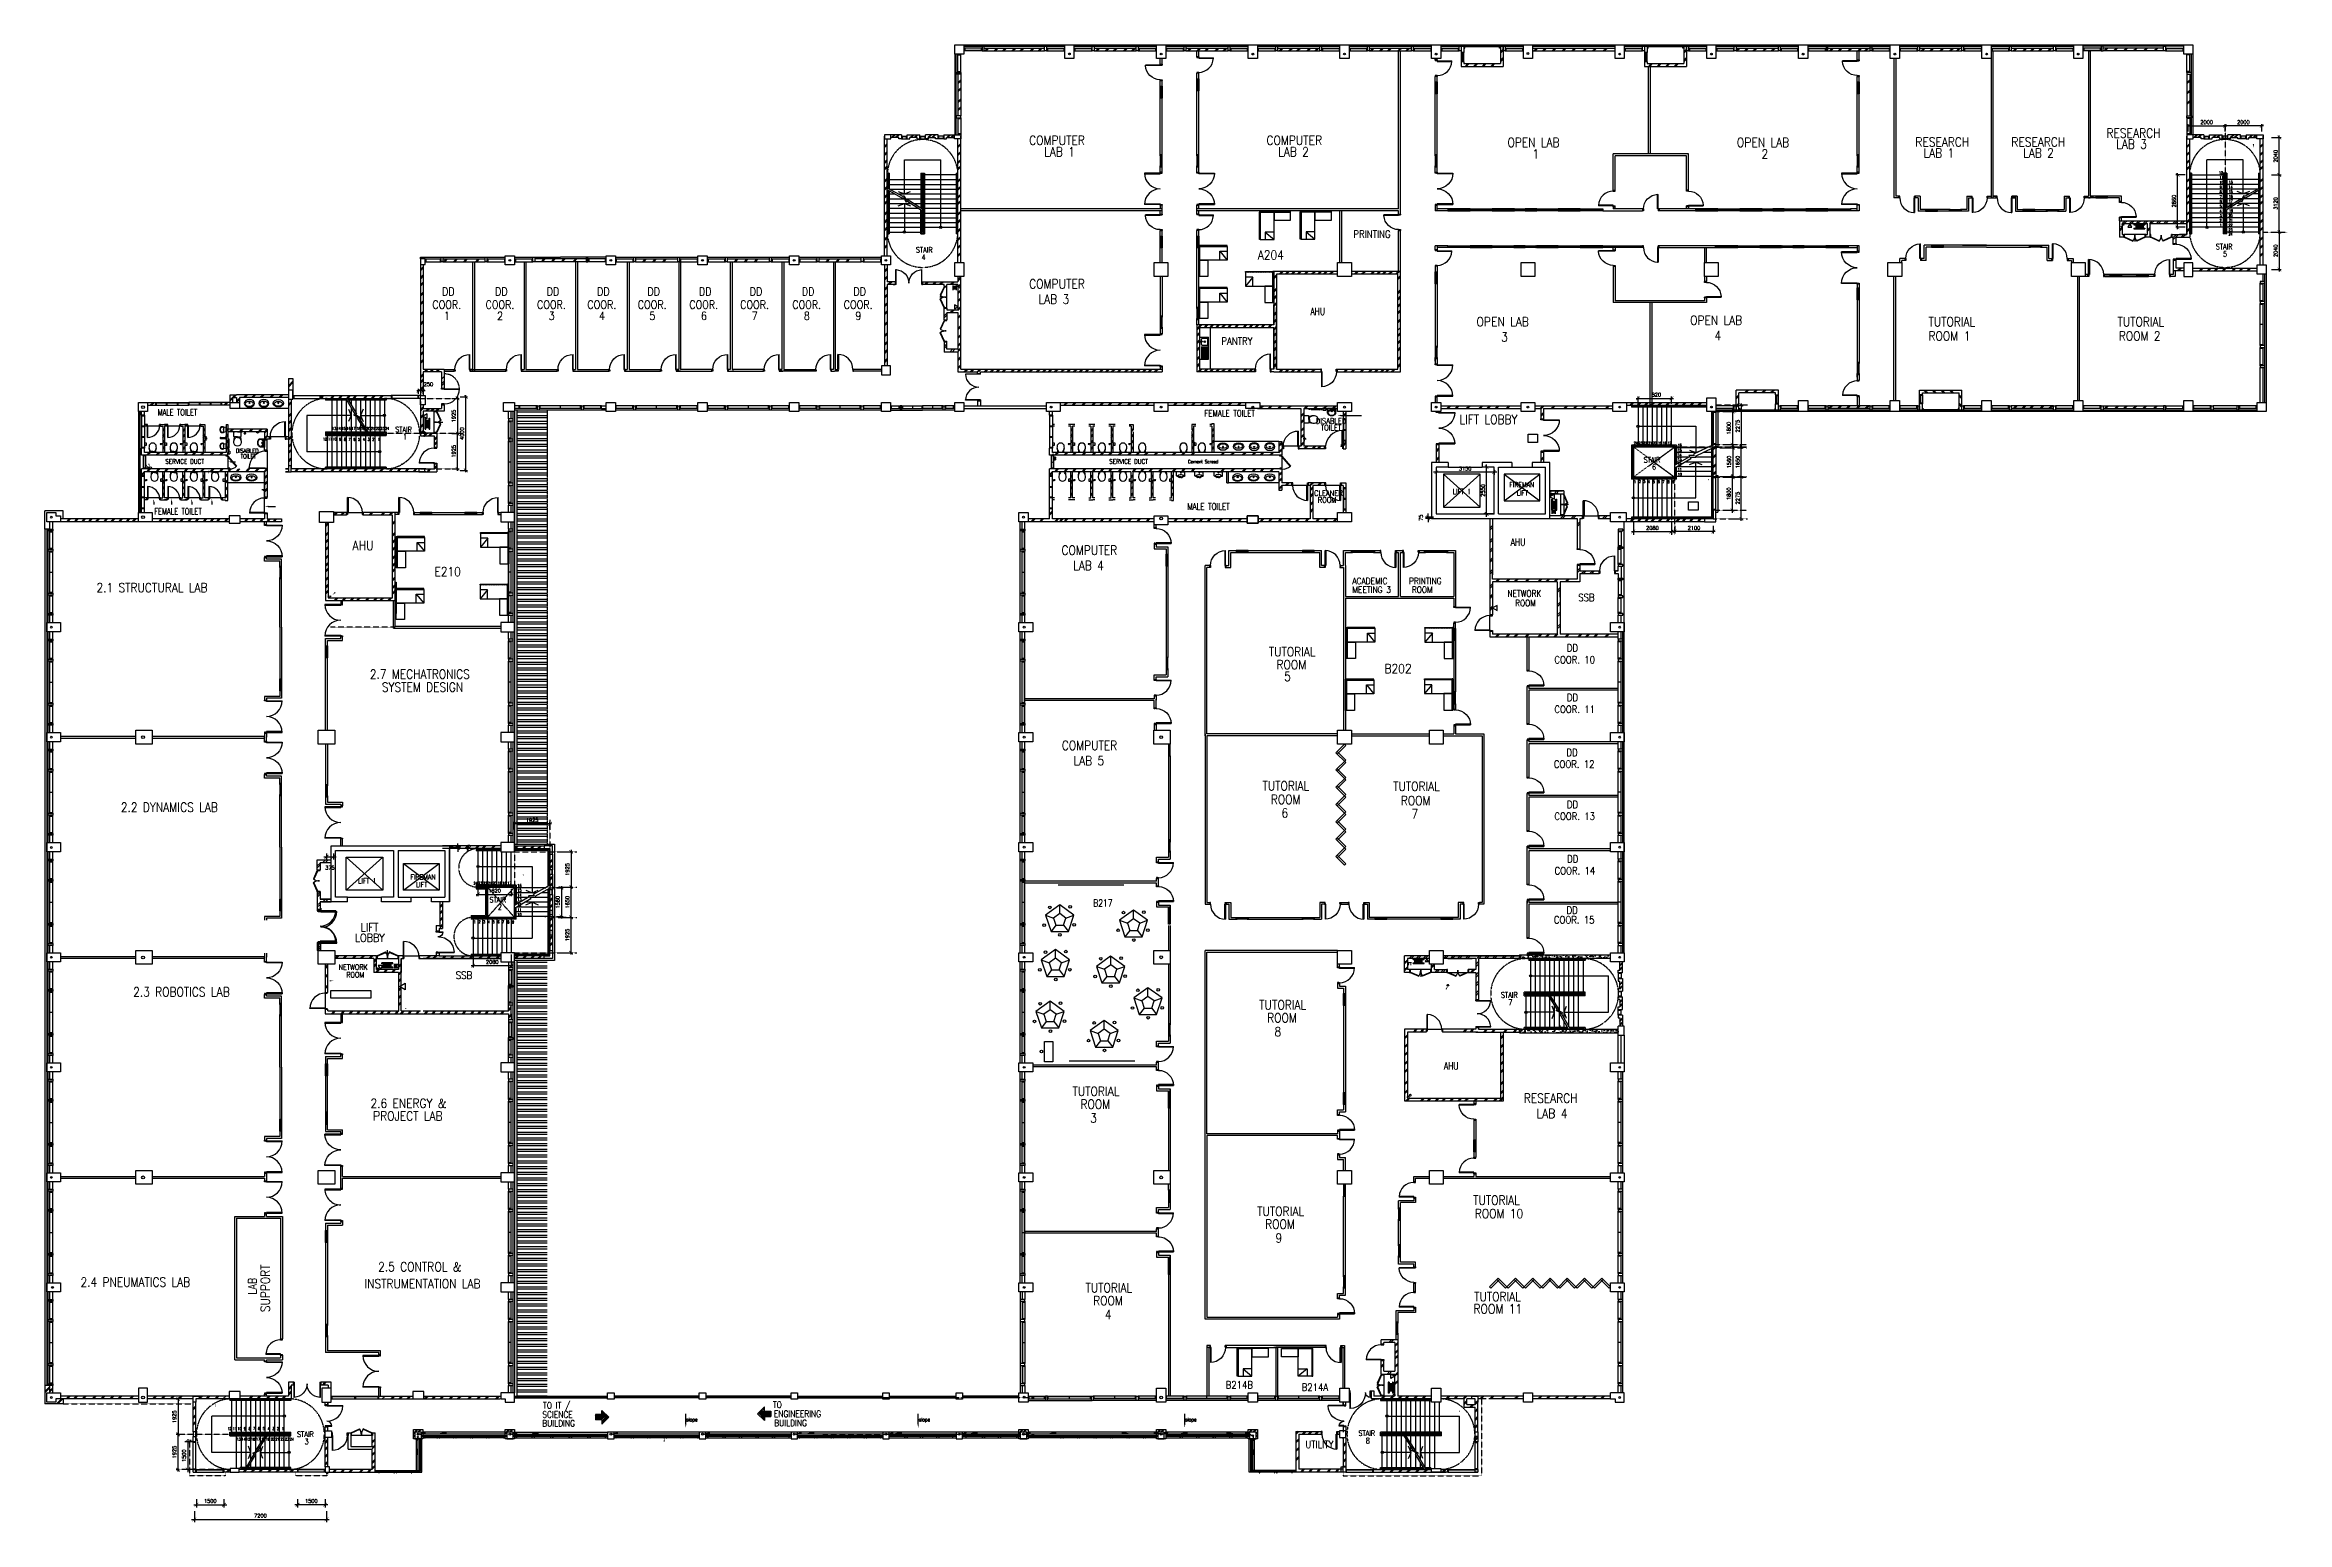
# Model space of a CAD drawing. Extents: x 1845062 to 1967303, y -845223 to -764674.
import ezdxf
from ezdxf.enums import TextEntityAlignment as Align

# ---------------------------------------------------------------- set-up
doc = ezdxf.new("R2010")
doc.units = 0
doc.header["$LTSCALE"] = 12
doc.header["$MEASUREMENT"] = 0
doc.header["$PDSIZE"] = -2
for name, pattern in [('DASHDOT', [1, 0.5, -0.25, 0, -0.25]), ('DASHED2', [0.375, 0.25, -0.125]), ('DIVIDE', [1.25, 0.5, -0.25, 0, -0.25, 0, -0.25]), ('HIDDEN', [0.375, 0.25, -0.125]), ('HIDDEN2', [0.1875, 0.125, -0.0625])]:
    doc.linetypes.add(name, pattern=pattern)
doc.layers.get('0').update_dxf_attribs({"linetype": 'CONTINUOUS'})
doc.layers.get('DEFPOINTS').update_dxf_attribs({"linetype": 'CONTINUOUS'})
for name, color, linetype in [('-DRY RISER', 7, 'CONTINUOUS'), ('-EL & K', 10, 'CONTINUOUS'), ('-FF', 240, 'CONTINUOUS'), ('-HR', 4, 'CONTINUOUS'), ('-SPR TEXT', 2, 'CONTINUOUS'), ('BO', 7, 'CONTINUOUS'), ('BTH-FX', 5, 'CONTINUOUS'), ('COL', 3, 'CONTINUOUS'), ('COL-ENGR', 31, 'CONTINUOUS'), ('DEMOLISH-WORKS', 8, 'DASHED2'), ('DIM', 7, 'CONTINUOUS'), ('DOOR', 5, 'CONTINUOUS'), ('DR', 7, 'CONTINUOUS'), ('DR-T', 7, 'CONTINUOUS'), ('DTEXT', 7, 'CONTINUOUS'), ('extension', 1, 'CONTINUOUS'), ('FITT', 5, 'CONTINUOUS'), ('FURN', 1, 'CONTINUOUS'), ('H', 1, 'CONTINUOUS'), ('hatch', 7, 'CONTINUOUS'), ('LEG-T', 7, 'CONTINUOUS'), ('LINE', 7, 'CONTINUOUS'), ('partition', 7, 'CONTINUOUS'), ('PIPE', 5, 'DIVIDE'), ('PL', 5, 'CONTINUOUS'), ('rail', 1, 'CONTINUOUS'), ('RWDP', 145, 'CONTINUOUS'), ('SANI', 7, 'CONTINUOUS'), ('SP', 220, 'CONTINUOUS'), ('stair', 7, 'CONTINUOUS'), ('T50', 4, 'CONTINUOUS'), ('TEX', 2, 'CONTINUOUS'), ('TIMBER SKIRT', 1, 'CONTINUOUS'), ('txt', 7, 'CONTINUOUS'), ('VP', 100, 'CONTINUOUS'), ('WALL', 2, 'CONTINUOUS'), ('wall.2', 1, 'HIDDEN'), ('WIN', 5, 'CONTINUOUS'), ('WP', 50, 'DIVIDE')]:
    doc.layers.add(name, color=color, linetype=linetype)
doc.styles.add('DIMTEXT', font='romans.shx', dxfattribs={"width": 0.8})
doc.styles.add('ROMANS', font='romans')
doc.styles.get("Standard").update_dxf_attribs({"font": 'ROMANS.SHX'})
doc.dimstyles.new('STANDARD$0', dxfattribs={"dimscale": 0, "dimtxt": 8, "dimasz": 6, "dimexe": 1, "dimexo": 1, "dimgap": 3, "dimtad": 1, "dimdec": 0, "dimlfac": -1, "dimrnd": 1, "dimzin": 0, "dimdsep": 46, "dimtxsty": 'Standard', "dimcen": 0, "dimclrd": 5, "dimclre": 250, "dimadec": 0, "dimazin": 0, "dimtfac": 1, "dimtdec": 4, "dimtofl": 0, "dimtmove": 0, "dimatfit": 3, "dimfxl": 1, "dimtolj": 1, "dimtzin": 0, "dimarcsym": 0})
pattern_1 = [(95, (-138732.25, 1160.54), (275.776, 231.40354), [37.5, -412.5]), (40, (-138732.25, 1160.54), (-314.996084, 216.884075), [30, -330]), (145.4514, (-138709.27, 1179.82), (-39.219734, 448.28764), [31.870095, -350.571056]), (91.1842, (-138802.96, 1231.25), (435.8465, 318.80688), [56.25, -618.75]), (141.6356, (-138766.64, 1257.8), (-13.94951, 674.85584), [47.80514, -525.8565]), (36.1842, (-138802.96, 1231.25), (-13.95003, 674.85583), [45, -495]), (66, (-138749.93, 1248.92), (353.385786, 68.69124), [37.5, -412.5]), (11, (-138749.93, 1248.92), (-170.354297, 342.40422), [30, -330]), (116.4514, (-138720.48, 1254.65), (183.03181, 411.09531), [31.870095, -350.571056]), (82.5, (-138732.25, 1160.54), (-113.396593, 121.994909), [0, -326, 0, -335, 0, -331.25]), (52.5, (-138732.25, 1160.54), (-46.436471, 232.454725), [0, -191, 0, -318.5, 0, -126.25]), (12.5, (-138811.09, 1081.69), (196.709084, 180.760381), [0, -125, 0, -390, 0, -517.5]), (2.5, (-138846.45, 1046.34), (170.794992, 241.579903), [0, -162.5, 0, -259, 0, -367.5])]

# ---------------------------------------------------------------- blocks, each defined once
blk = doc.blocks.new('FG')
at = {"layer": 'LINE', "linetype": 'Continuous'}
for points in [[(0, 0), (50, 0), (50, 100), (0, 100)], [(600, 0), (650, 0), (650, 100), (600, 100)]]:
    blk.add_lwpolyline(points, close=True, dxfattribs=at)
at = {"layer": 'LINE', "color": 5, "linetype": 'Continuous'}
for points in [[(600, 100), (50, 100)], [(50, 0), (600, 0)]]:
    blk.add_lwpolyline(points, dxfattribs=at)
at = {"layer": 'LINE', "color": 1, "linetype": 'Continuous'}
blk.add_lwpolyline([(50, 50), (600, 50)], dxfattribs=at)
blk = doc.blocks.new('DR-1800-B')
at = {"layer": 'DR'}
for p, q in [((-50, 0), (0, 0)), ((0, 0), (0, -150)), ((-1800, 0), (-1800, -150)), ((-1750, 0), (-1800, 0)), ((-1800, -150), (-1760, -150)), ((-1760, -150), (-1760, -110)), ((-1760, -110), (-1750, -110)), ((-1760, -150), (-1760, -1010)), ((-1720, -150), (-1760, -150)), ((-1750, -110), (-1750, 0)), ((-1720, -1009), (-1720, -150)), ((-80, -1009), (-80, -150)), ((-80, -150), (-40, -150)), ((-50, -110), (-50, 0)), ((-40, -110), (-50, -110)), ((-40, -150), (-40, -110)), ((-40, -150), (-40, -1010)), ((0, -150), (-40, -150))]:
    blk.add_line(p, q, dxfattribs=at)
for centre, start, end in [((-1760, -150), 270, 0), ((-40, -150), 180.00007, 270)]:
    blk.add_arc(centre, 860, start, end, dxfattribs=at)
blk = doc.blocks.new('_ARCHTICK')
at = {"color": 0, "linetype": 'ByBlock', "const_width": 0.15}
blk.add_lwpolyline([(-0.5, -0.5), (0.5, 0.5)], dxfattribs=at)
blk = doc.blocks.new('*D23')
at = {"color": 7, "lineweight": -2, "transparency": 16777216}
for p, q in [((2031962, -760471), (2032482, -760471)), ((2032382, -763691), (2032382, -760371)), ((2031962, -763591), (2032482, -763591))]:
    blk.add_line(p, q, dxfattribs=at)
at = {"layer": 'DEFPOINTS', "color": 0, "transparency": 16777216}
for p in [(2031862, -760471), (2032382, -760471), (2031862, -763591)]:
    blk.add_point(p, dxfattribs=at)
at = {"color": 7, "lineweight": -2, "transparency": 16777216, "xscale": 200, "yscale": 200, "zscale": 200}
for p, rotation in [((2032382, -760471), 90), ((2032382, -763591), 270)]:
    blk.add_blockref('_ARCHTICK', p, dxfattribs=dict(at, rotation=rotation))
at = {"color": 7, "transparency": 16777216, "insert": (2032182, -762031), "char_height": 200, "attachment_point": 5, "rotation": 90, "style": 'ROMANS'}
blk.add_mtext('\\A1;3120', dxfattribs=at)
blk = doc.blocks.new('*D24')
at = {"color": 7, "lineweight": -2, "transparency": 16777216}
for p, q in [((2031962, -758431), (2032482, -758431)), ((2032382, -760571), (2032382, -758331)), ((2031962, -760471), (2032482, -760471))]:
    blk.add_line(p, q, dxfattribs=at)
at = {"layer": 'DEFPOINTS', "color": 0, "transparency": 16777216}
for p in [(2031862, -758431), (2032382, -758431), (2031862, -760471)]:
    blk.add_point(p, dxfattribs=at)
at = {"color": 7, "lineweight": -2, "transparency": 16777216, "xscale": 200, "yscale": 200, "zscale": 200}
for p, rotation in [((2032382, -758431), 90), ((2032382, -760471), 270)]:
    blk.add_blockref('_ARCHTICK', p, dxfattribs=dict(at, rotation=rotation))
at = {"color": 7, "transparency": 16777216, "insert": (2032182, -759451), "char_height": 200, "attachment_point": 5, "rotation": 90, "style": 'ROMANS'}
blk.add_mtext('\\A1;2040', dxfattribs=at)
blk = doc.blocks.new('*D25')
at = {"color": 7, "lineweight": -2, "transparency": 16777216}
for p, q in [((2031962, -763591), (2032482, -763591)), ((2032382, -763491), (2032382, -765731)), ((2031962, -765631), (2032482, -765631))]:
    blk.add_line(p, q, dxfattribs=at)
at = {"layer": 'DEFPOINTS', "color": 0, "transparency": 16777216}
for p in [(2031862, -763591), (2031862, -765631), (2032382, -765631)]:
    blk.add_point(p, dxfattribs=at)
at = {"color": 7, "lineweight": -2, "transparency": 16777216, "xscale": 200, "yscale": 200, "zscale": 200}
for p, rotation in [((2032382, -763591), 90), ((2032382, -765631), 270)]:
    blk.add_blockref('_ARCHTICK', p, dxfattribs=dict(at, rotation=rotation))
at = {"color": 7, "transparency": 16777216, "insert": (2032182, -764611), "char_height": 200, "attachment_point": 5, "rotation": 90, "style": 'ROMANS'}
blk.add_mtext('\\A1;2040', dxfattribs=at)
blk = doc.blocks.new('*D26')
at = {"layer": 'DEFPOINTS', "color": 0, "transparency": 16777216}
for p in [(2029424, -757797), (2029424, -758201), (2031424, -758201)]:
    blk.add_point(p, dxfattribs=at)
at = {"layer": 'DIM', "color": 7, "lineweight": -2, "transparency": 16777216}
for p, q in [((2031524, -757797), (2029324, -757797)), ((2029424, -758101), (2029424, -757697)), ((2031424, -758101), (2031424, -757697))]:
    blk.add_line(p, q, dxfattribs=at)
at = {"layer": 'DIM', "color": 7, "lineweight": -2, "transparency": 16777216, "xscale": 200, "yscale": 200, "zscale": 200}
for p, rotation in [((2029424, -757797), 180.0000000117394), ((2031424, -757797), 1.173932950848666e-08)]:
    blk.add_blockref('_ARCHTICK', p, dxfattribs=dict(at, rotation=rotation))
at = {"layer": 'DIM', "color": 7, "transparency": 16777216, "insert": (2030424, -757597), "char_height": 200, "attachment_point": 5, "rotation": 0, "style": 'ROMANS'}
blk.add_mtext('\\A1;2000', dxfattribs=at)
blk = doc.blocks.new('*D27')
at = {"layer": 'DEFPOINTS', "color": 0, "transparency": 16777216}
for p in [(2029424, -757797), (2027424, -758201), (2029424, -758201)]:
    blk.add_point(p, dxfattribs=at)
at = {"layer": 'DIM', "color": 7, "lineweight": -2, "transparency": 16777216}
for p, q in [((2027324, -757797), (2029524, -757797)), ((2027424, -758101), (2027424, -757697)), ((2029424, -758101), (2029424, -757697))]:
    blk.add_line(p, q, dxfattribs=at)
at = {"layer": 'DIM', "color": 7, "lineweight": -2, "transparency": 16777216, "xscale": 200, "yscale": 200, "zscale": 200, "rotation": 180}
blk.add_blockref('_ARCHTICK', (2027424, -757797), dxfattribs=at)
at = {"layer": 'DIM', "color": 7, "lineweight": -2, "transparency": 16777216, "xscale": 200, "yscale": 200, "zscale": 200}
blk.add_blockref('_ARCHTICK', (2029424, -757797), dxfattribs=at)
at = {"layer": 'DIM', "color": 7, "transparency": 16777216, "insert": (2028424, -757597), "char_height": 200, "attachment_point": 5, "style": 'ROMANS'}
blk.add_mtext('\\A1;2000', dxfattribs=at)
blk = doc.blocks.new('*D28')
at = {"color": 7, "lineweight": -2, "transparency": 16777216}
for p, q in [((2027260, -760471), (2026740, -760471)), ((2026840, -763431), (2026840, -760371)), ((2027260, -763331), (2026740, -763331))]:
    blk.add_line(p, q, dxfattribs=at)
at = {"layer": 'DEFPOINTS', "color": 0, "transparency": 16777216}
for p in [(2026840, -760471), (2027360, -760471), (2027360, -763331)]:
    blk.add_point(p, dxfattribs=at)
at = {"color": 7, "lineweight": -2, "transparency": 16777216, "xscale": 200, "yscale": 200, "zscale": 200}
for p, rotation in [((2026840, -760471), 90), ((2026840, -763331), 270)]:
    blk.add_blockref('_ARCHTICK', p, dxfattribs=dict(at, rotation=rotation))
at = {"color": 7, "transparency": 16777216, "insert": (2026640, -761901), "char_height": 200, "attachment_point": 5, "rotation": 90, "style": 'ROMANS'}
blk.add_mtext('\\A1;2860', dxfattribs=at)
blk = doc.blocks.new('*D43')
at = {"layer": 'DEFPOINTS', "color": 0, "transparency": 16777216}
for p in [(3333593, -779702), (3335693, -779702), (3333593, -780111)]:
    blk.add_point(p, dxfattribs=at)
at = {"layer": 'DIM', "color": 7, "lineweight": -2, "transparency": 16777216}
for p, q in [((3333593, -779802), (3333593, -780211)), ((3335693, -779802), (3335693, -780211)), ((3335793, -780111), (3333493, -780111))]:
    blk.add_line(p, q, dxfattribs=at)
at = {"layer": 'DIM', "color": 7, "lineweight": -2, "transparency": 16777216, "xscale": 200, "yscale": 200, "zscale": 200, "rotation": 180}
blk.add_blockref('_ARCHTICK', (3333593, -780111), dxfattribs=at)
at = {"layer": 'DIM', "color": 7, "lineweight": -2, "transparency": 16777216, "xscale": 200, "yscale": 200, "zscale": 200}
blk.add_blockref('_ARCHTICK', (3335693, -780111), dxfattribs=at)
at = {"layer": 'DIM', "color": 7, "transparency": 16777216, "insert": (3334643, -779911), "char_height": 200, "attachment_point": 5, "style": 'ROMANS'}
blk.add_mtext('\\A1;2100', dxfattribs=at)
blk = doc.blocks.new('*D44')
at = {"layer": 'DEFPOINTS', "color": 0, "transparency": 16777216}
for p in [(3336634, -773223), (3336634, -775498), (3337225, -775498)]:
    blk.add_point(p, dxfattribs=at)
at = {"layer": 'DIM', "color": 7, "lineweight": -2, "transparency": 16777216}
for p, q in [((3336734, -773223), (3337325, -773223)), ((3337225, -773123), (3337225, -775598)), ((3336734, -775498), (3337325, -775498))]:
    blk.add_line(p, q, dxfattribs=at)
at = {"layer": 'DIM', "color": 7, "lineweight": -2, "transparency": 16777216, "xscale": 200, "yscale": 200, "zscale": 200}
for p, rotation in [((3337225, -773223), 90), ((3337225, -775498), 270)]:
    blk.add_blockref('_ARCHTICK', p, dxfattribs=dict(at, rotation=rotation))
at = {"layer": 'DIM', "color": 7, "transparency": 16777216, "insert": (3337025, -774361), "char_height": 200, "attachment_point": 5, "rotation": 90, "style": 'ROMANS'}
blk.add_mtext('\\A1;2275', dxfattribs=at)
blk = doc.blocks.new('*D45')
at = {"layer": 'DEFPOINTS', "color": 0, "transparency": 16777216}
for p in [(3336634, -777148), (3337225, -777148), (3336634, -779423)]:
    blk.add_point(p, dxfattribs=at)
at = {"layer": 'DIM', "color": 7, "lineweight": -2, "transparency": 16777216}
for p, q in [((3336734, -777148), (3337325, -777148)), ((3337225, -779523), (3337225, -777048)), ((3336734, -779423), (3337325, -779423))]:
    blk.add_line(p, q, dxfattribs=at)
at = {"layer": 'DIM', "color": 7, "lineweight": -2, "transparency": 16777216, "xscale": 200, "yscale": 200, "zscale": 200}
for p, rotation in [((3337225, -777148), 90), ((3337225, -779423), 270)]:
    blk.add_blockref('_ARCHTICK', p, dxfattribs=dict(at, rotation=rotation))
at = {"layer": 'DIM', "color": 7, "transparency": 16777216, "insert": (3337025, -778286), "char_height": 200, "attachment_point": 5, "rotation": 90, "style": 'ROMANS'}
blk.add_mtext('\\A1;2275', dxfattribs=at)
blk = doc.blocks.new('*D46')
at = {"layer": 'DEFPOINTS', "color": 0, "transparency": 16777216}
for p in [(3336634, -775498), (3337225, -775498), (3336634, -777148)]:
    blk.add_point(p, dxfattribs=at)
at = {"layer": 'DIM', "color": 7, "lineweight": -2, "transparency": 16777216}
for p, q in [((3336734, -775498), (3337325, -775498)), ((3337225, -777248), (3337225, -775398)), ((3336734, -777148), (3337325, -777148))]:
    blk.add_line(p, q, dxfattribs=at)
at = {"layer": 'DIM', "color": 7, "lineweight": -2, "transparency": 16777216, "xscale": 200, "yscale": 200, "zscale": 200}
for p, rotation in [((3337225, -775498), 90), ((3337225, -777148), 270)]:
    blk.add_blockref('_ARCHTICK', p, dxfattribs=dict(at, rotation=rotation))
at = {"layer": 'DIM', "color": 7, "transparency": 16777216, "insert": (3337025, -776323), "char_height": 200, "attachment_point": 5, "rotation": 90, "style": 'ROMANS'}
blk.add_mtext('\\A1;1650', dxfattribs=at)
blk = doc.blocks.new('*D47')
at = {"color": 7, "lineweight": -2, "transparency": 16777216}
for p, q in [((3336335, -775543), (3336860, -775543)), ((3336760, -775443), (3336760, -777203)), ((3336335, -777103), (3336860, -777103))]:
    blk.add_line(p, q, dxfattribs=at)
at = {"layer": 'DEFPOINTS', "color": 0, "transparency": 16777216}
for p in [(3336235, -775543), (3336235, -777103), (3336760, -777103)]:
    blk.add_point(p, dxfattribs=at)
at = {"color": 7, "lineweight": -2, "transparency": 16777216, "xscale": 200, "yscale": 200, "zscale": 200}
for p, rotation in [((3336760, -775543), 90), ((3336760, -777103), 270)]:
    blk.add_blockref('_ARCHTICK', p, dxfattribs=dict(at, rotation=rotation))
at = {"color": 7, "transparency": 16777216, "insert": (3336560, -776323), "char_height": 200, "attachment_point": 5, "rotation": 90, "style": 'ROMANS'}
blk.add_mtext('\\A1;1560', dxfattribs=at)
blk = doc.blocks.new('*D48')
at = {"layer": 'DEFPOINTS', "color": 0, "transparency": 16777216}
for p in [(3331338, -779776), (3333418, -779709), (3333418, -780111)]:
    blk.add_point(p, dxfattribs=at)
at = {"layer": 'DIM', "color": 7, "lineweight": -2, "transparency": 16777216}
for p, q in [((3331338, -779876), (3331338, -780211)), ((3333418, -779809), (3333418, -780211)), ((3331238, -780111), (3333518, -780111))]:
    blk.add_line(p, q, dxfattribs=at)
at = {"layer": 'DIM', "color": 7, "lineweight": -2, "transparency": 16777216, "xscale": 200, "yscale": 200, "zscale": 200, "rotation": 180}
blk.add_blockref('_ARCHTICK', (3331338, -780111), dxfattribs=at)
at = {"layer": 'DIM', "color": 7, "lineweight": -2, "transparency": 16777216, "xscale": 200, "yscale": 200, "zscale": 200}
blk.add_blockref('_ARCHTICK', (3333418, -780111), dxfattribs=at)
at = {"layer": 'DIM', "color": 7, "transparency": 16777216, "insert": (3332378, -779911), "char_height": 200, "attachment_point": 5, "style": 'ROMANS'}
blk.add_mtext('\\A1;2080', dxfattribs=at)
blk = doc.blocks.new('*D49')
at = {"layer": 'DEFPOINTS', "color": 0, "transparency": 16777216}
for p in [(3331598, -773248), (3333418, -772848), (3333418, -773248)]:
    blk.add_point(p, dxfattribs=at)
at = {"layer": 'DIM', "color": 7, "lineweight": -2, "transparency": 16777216}
for p, q in [((3331498, -772848), (3333518, -772848)), ((3331598, -773148), (3331598, -772748)), ((3333418, -773148), (3333418, -772748))]:
    blk.add_line(p, q, dxfattribs=at)
at = {"layer": 'DIM', "color": 7, "lineweight": -2, "transparency": 16777216, "xscale": 200, "yscale": 200, "zscale": 200, "rotation": 180}
blk.add_blockref('_ARCHTICK', (3331598, -772848), dxfattribs=at)
at = {"layer": 'DIM', "color": 7, "lineweight": -2, "transparency": 16777216, "xscale": 200, "yscale": 200, "zscale": 200}
blk.add_blockref('_ARCHTICK', (3333418, -772848), dxfattribs=at)
at = {"layer": 'DIM', "color": 7, "transparency": 16777216, "insert": (3332508, -772648), "char_height": 200, "attachment_point": 5, "style": 'ROMANS'}
blk.add_mtext('\\A1;1820', dxfattribs=at)
blk = doc.blocks.new('*D50')
at = {"layer": 'DEFPOINTS', "color": 0, "linetype": 'Continuous', "transparency": 16777216}
for p in [(3336209, -773573), (3336209, -775373), (3336743, -775373)]:
    blk.add_point(p, dxfattribs=at)
at = {"layer": 'hatch', "color": 7, "linetype": 'Continuous', "lineweight": -2, "transparency": 16777216}
for p, q in [((3336359, -773573), (3336893, -773573)), ((3336743, -773423), (3336743, -775523)), ((3336359, -775373), (3336893, -775373))]:
    blk.add_line(p, q, dxfattribs=at)
at = {"layer": 'hatch', "color": 7, "linetype": 'Continuous', "lineweight": -2, "transparency": 16777216, "xscale": 200, "yscale": 200, "zscale": 200}
for p, rotation in [((3336743, -773573), 90), ((3336743, -775373), 270)]:
    blk.add_blockref('_ARCHTICK', p, dxfattribs=dict(at, rotation=rotation))
at = {"layer": 'hatch', "color": 7, "linetype": 'Continuous', "transparency": 16777216, "insert": (3336543, -774473), "char_height": 200, "attachment_point": 5, "rotation": 90, "style": 'ROMANS'}
blk.add_mtext('\\A1;1800', dxfattribs=at)
blk = doc.blocks.new('*D51')
at = {"layer": 'DEFPOINTS', "color": 0, "linetype": 'Continuous', "transparency": 16777216}
for p in [(3336209, -777148), (3336743, -777148), (3336209, -778948)]:
    blk.add_point(p, dxfattribs=at)
at = {"layer": 'hatch', "color": 7, "linetype": 'Continuous', "lineweight": -2, "transparency": 16777216}
for p, q in [((3336359, -777148), (3336893, -777148)), ((3336743, -779098), (3336743, -776998)), ((3336359, -778948), (3336893, -778948))]:
    blk.add_line(p, q, dxfattribs=at)
at = {"layer": 'hatch', "color": 7, "linetype": 'Continuous', "lineweight": -2, "transparency": 16777216, "xscale": 200, "yscale": 200, "zscale": 200}
for p, rotation in [((3336743, -777148), 90), ((3336743, -778948), 270)]:
    blk.add_blockref('_ARCHTICK', p, dxfattribs=dict(at, rotation=rotation))
at = {"layer": 'hatch', "color": 7, "linetype": 'Continuous', "transparency": 16777216, "insert": (3336543, -778048), "char_height": 200, "attachment_point": 5, "rotation": 90, "style": 'ROMANS'}
blk.add_mtext('\\A1;1800', dxfattribs=at)
blk = doc.blocks.new('*D29')
at = {"layer": 'DEFPOINTS', "color": 0, "transparency": 16777216}
for p in [(1648688, -783985), (1649092, -783985), (1648688, -787985)]:
    blk.add_point(p, dxfattribs=at)
at = {"layer": 'DIM', "color": 7, "lineweight": -2, "transparency": 16777216}
for p, q in [((1648788, -783985), (1649192, -783985)), ((1649092, -788085), (1649092, -783885)), ((1648788, -787985), (1649192, -787985))]:
    blk.add_line(p, q, dxfattribs=at)
at = {"layer": 'DIM', "color": 7, "lineweight": -2, "transparency": 16777216, "xscale": 200, "yscale": 200, "zscale": 200}
for p, rotation in [((1649092, -783985), 90), ((1649092, -787985), 270)]:
    blk.add_blockref('_ARCHTICK', p, dxfattribs=dict(at, rotation=rotation))
at = {"layer": 'DIM', "color": 7, "transparency": 16777216, "insert": (1648892, -785985), "char_height": 200, "attachment_point": 5, "rotation": 90, "style": 'ROMANS'}
blk.add_mtext('\\A1;4000', dxfattribs=at)
blk = doc.blocks.new('*D30')
at = {"layer": 'DEFPOINTS', "color": 0, "transparency": 16777216}
for p in [(1648238, -785985), (1648642, -785985), (1648238, -787910)]:
    blk.add_point(p, dxfattribs=at)
at = {"layer": 'DIM', "color": 7, "lineweight": -2, "transparency": 16777216}
for p, q in [((1648338, -785985), (1648742, -785985)), ((1648642, -788010), (1648642, -785885)), ((1648338, -787910), (1648742, -787910))]:
    blk.add_line(p, q, dxfattribs=at)
at = {"layer": 'DIM', "color": 7, "lineweight": -2, "transparency": 16777216, "xscale": 200, "yscale": 200, "zscale": 200}
for p, rotation in [((1648642, -785985), 90), ((1648642, -787910), 270)]:
    blk.add_blockref('_ARCHTICK', p, dxfattribs=dict(at, rotation=rotation))
at = {"layer": 'DIM', "color": 7, "transparency": 16777216, "insert": (1648442, -786948), "char_height": 200, "attachment_point": 5, "rotation": 90, "style": 'ROMANS'}
blk.add_mtext('\\A1;1925', dxfattribs=at)
blk = doc.blocks.new('*D31')
at = {"layer": 'DEFPOINTS', "color": 0, "transparency": 16777216}
for p in [(1648238, -784060), (1648238, -785985), (1648642, -785985)]:
    blk.add_point(p, dxfattribs=at)
at = {"layer": 'DIM', "color": 7, "lineweight": -2, "transparency": 16777216}
for p, q in [((1648338, -784060), (1648742, -784060)), ((1648642, -783960), (1648642, -786085)), ((1648338, -785985), (1648742, -785985))]:
    blk.add_line(p, q, dxfattribs=at)
at = {"layer": 'DIM', "color": 7, "lineweight": -2, "transparency": 16777216, "xscale": 200, "yscale": 200, "zscale": 200}
for p, rotation in [((1648642, -784060), 90), ((1648642, -785985), 270)]:
    blk.add_blockref('_ARCHTICK', p, dxfattribs=dict(at, rotation=rotation))
at = {"layer": 'DIM', "color": 7, "transparency": 16777216, "insert": (1648442, -785023), "char_height": 200, "attachment_point": 5, "rotation": 90, "style": 'ROMANS'}
blk.add_mtext('\\A1;1925', dxfattribs=at)
blk = doc.blocks.new('*D32')
at = {"layer": 'DEFPOINTS', "color": 0, "transparency": 16777216}
for p in [(1646526, -783910), (1646776, -783641), (1646776, -783910)]:
    blk.add_point(p, dxfattribs=at)
at = {"layer": 'DIM', "color": 7, "lineweight": -2, "transparency": 16777216}
for p, q in [((1646526, -783810), (1646526, -783541)), ((1646776, -783810), (1646776, -783541)), ((1646426, -783641), (1646876, -783641))]:
    blk.add_line(p, q, dxfattribs=at)
at = {"layer": 'DIM', "color": 7, "lineweight": -2, "transparency": 16777216, "xscale": 200, "yscale": 200, "zscale": 200, "rotation": 180}
blk.add_blockref('_ARCHTICK', (1646526, -783641), dxfattribs=at)
at = {"layer": 'DIM', "color": 7, "lineweight": -2, "transparency": 16777216, "xscale": 200, "yscale": 200, "zscale": 200}
blk.add_blockref('_ARCHTICK', (1646776, -783641), dxfattribs=at)
at = {"layer": 'DIM', "color": 7, "transparency": 16777216, "insert": (1647059, -783291), "char_height": 200, "attachment_point": 5, "style": 'ROMANS'}
blk.add_mtext('\\A1;250', dxfattribs=at)
blk = doc.blocks.new('*D38')
at = {"layer": 'DEFPOINTS', "color": 0, "transparency": 16777216}
for p in [(2789953, -822492), (2792033, -822492), (2789953, -823199)]:
    blk.add_point(p, dxfattribs=at)
at = {"layer": 'stair', "color": 7, "lineweight": -2, "transparency": 16777216}
for p, q in [((2789953, -822592), (2789953, -823299)), ((2792033, -822592), (2792033, -823299)), ((2792133, -823199), (2789853, -823199))]:
    blk.add_line(p, q, dxfattribs=at)
at = {"layer": 'stair', "color": 7, "lineweight": -2, "transparency": 16777216, "xscale": 200, "yscale": 200, "zscale": 200, "rotation": 180}
blk.add_blockref('_ARCHTICK', (2789953, -823199), dxfattribs=at)
at = {"layer": 'stair', "color": 7, "lineweight": -2, "transparency": 16777216, "xscale": 200, "yscale": 200, "zscale": 200}
blk.add_blockref('_ARCHTICK', (2792033, -823199), dxfattribs=at)
at = {"layer": 'stair', "color": 7, "transparency": 16777216, "insert": (2790993, -822999), "char_height": 200, "attachment_point": 5, "style": 'ROMANS'}
blk.add_mtext('\\A1;2080', dxfattribs=at)
blk = doc.blocks.new('*D33')
at = {"color": 7, "lineweight": -2, "transparency": 16777216}
for p, q in [((2794799, -816992), (2795390, -816992)), ((2795290, -816892), (2795290, -819017)), ((2794799, -818917), (2795390, -818917))]:
    blk.add_line(p, q, dxfattribs=at)
at = {"layer": 'DEFPOINTS', "color": 0, "transparency": 16777216}
for p in [(2794699, -816992), (2794699, -818917), (2795290, -818917)]:
    blk.add_point(p, dxfattribs=at)
at = {"color": 7, "lineweight": -2, "transparency": 16777216, "xscale": 200, "yscale": 200, "zscale": 200}
for p, rotation in [((2795290, -816992), 90), ((2795290, -818917), 270)]:
    blk.add_blockref('_ARCHTICK', p, dxfattribs=dict(at, rotation=rotation))
at = {"color": 7, "transparency": 16777216, "insert": (2795090, -817954), "char_height": 200, "attachment_point": 5, "rotation": 90, "style": 'ROMANS'}
blk.add_mtext('\\A1;1925', dxfattribs=at)
blk = doc.blocks.new('*D34')
at = {"color": 7, "lineweight": -2, "transparency": 16777216}
for p, q in [((2794233, -815464), (2792108, -815464)), ((2792208, -815772), (2792208, -815364)), ((2794133, -815772), (2794133, -815364))]:
    blk.add_line(p, q, dxfattribs=at)
at = {"layer": 'DEFPOINTS', "color": 0, "transparency": 16777216}
for p in [(2792208, -815464), (2792208, -815872), (2794133, -815872)]:
    blk.add_point(p, dxfattribs=at)
at = {"color": 7, "lineweight": -2, "transparency": 16777216, "xscale": 200, "yscale": 200, "zscale": 200, "rotation": 180}
blk.add_blockref('_ARCHTICK', (2792208, -815464), dxfattribs=at)
at = {"color": 7, "lineweight": -2, "transparency": 16777216, "xscale": 200, "yscale": 200, "zscale": 200}
blk.add_blockref('_ARCHTICK', (2794133, -815464), dxfattribs=at)
at = {"color": 7, "transparency": 16777216, "insert": (2793170, -815264), "char_height": 200, "attachment_point": 5, "style": 'ROMANS'}
blk.add_mtext('\\A1;1925', dxfattribs=at)
blk = doc.blocks.new('*D35')
at = {"color": 7, "lineweight": -2, "transparency": 16777216}
for p, q in [((2794799, -820567), (2795390, -820567)), ((2795290, -822592), (2795290, -820467)), ((2794799, -822492), (2795390, -822492))]:
    blk.add_line(p, q, dxfattribs=at)
at = {"layer": 'DEFPOINTS', "color": 0, "transparency": 16777216}
for p in [(2794699, -820567), (2795290, -820567), (2794699, -822492)]:
    blk.add_point(p, dxfattribs=at)
at = {"color": 7, "lineweight": -2, "transparency": 16777216, "xscale": 200, "yscale": 200, "zscale": 200}
for p, rotation in [((2795290, -820567), 90), ((2795290, -822492), 270)]:
    blk.add_blockref('_ARCHTICK', p, dxfattribs=dict(at, rotation=rotation))
at = {"color": 7, "transparency": 16777216, "insert": (2795090, -821529), "char_height": 200, "attachment_point": 5, "rotation": 90, "style": 'ROMANS'}
blk.add_mtext('\\A1;1925', dxfattribs=at)
blk = doc.blocks.new('*D36')
at = {"color": 7, "lineweight": -2, "transparency": 16777216}
for p, q in [((2794799, -818917), (2795390, -818917)), ((2795290, -820667), (2795290, -818817)), ((2794799, -820567), (2795390, -820567))]:
    blk.add_line(p, q, dxfattribs=at)
at = {"layer": 'DEFPOINTS', "color": 0, "transparency": 16777216}
for p in [(2794699, -818917), (2795290, -818917), (2794699, -820567)]:
    blk.add_point(p, dxfattribs=at)
at = {"color": 7, "lineweight": -2, "transparency": 16777216, "xscale": 200, "yscale": 200, "zscale": 200}
for p, rotation in [((2795290, -818917), 90), ((2795290, -820567), 270)]:
    blk.add_blockref('_ARCHTICK', p, dxfattribs=dict(at, rotation=rotation))
at = {"color": 7, "transparency": 16777216, "insert": (2795090, -819742), "char_height": 200, "attachment_point": 5, "rotation": 90, "style": 'ROMANS'}
blk.add_mtext('\\A1;1650', dxfattribs=at)
blk = doc.blocks.new('*D37')
at = {"color": 7, "lineweight": -2, "transparency": 16777216}
for p, q in [((2794506, -818962), (2794863, -818962)), ((2794763, -818862), (2794763, -820622)), ((2794506, -820522), (2794863, -820522))]:
    blk.add_line(p, q, dxfattribs=at)
at = {"layer": 'DEFPOINTS', "color": 0, "transparency": 16777216}
for p in [(2794406, -818962), (2794406, -820522), (2794763, -820522)]:
    blk.add_point(p, dxfattribs=at)
at = {"color": 7, "lineweight": -2, "transparency": 16777216, "xscale": 200, "yscale": 200, "zscale": 200}
for p, rotation in [((2794763, -818962), 90), ((2794763, -820522), 270)]:
    blk.add_blockref('_ARCHTICK', p, dxfattribs=dict(at, rotation=rotation))
at = {"color": 7, "transparency": 16777216, "insert": (2794563, -819742), "char_height": 200, "attachment_point": 5, "rotation": 90, "style": 'ROMANS'}
blk.add_mtext('\\A1;1560', dxfattribs=at)
blk = doc.blocks.new('*D39')
at = {"layer": 'DEFPOINTS', "color": 0, "transparency": 16777216}
for p in [(2790213, -818917), (2792033, -818917), (2792033, -819312)]:
    blk.add_point(p, dxfattribs=at)
at = {"layer": 'stair', "color": 7, "lineweight": -2, "transparency": 16777216}
for p, q in [((2790113, -819312), (2792133, -819312)), ((2790213, -819017), (2790213, -819412)), ((2792033, -819017), (2792033, -819412))]:
    blk.add_line(p, q, dxfattribs=at)
at = {"layer": 'stair', "color": 7, "lineweight": -2, "transparency": 16777216, "xscale": 200, "yscale": 200, "zscale": 200, "rotation": 180}
blk.add_blockref('_ARCHTICK', (2790213, -819312), dxfattribs=at)
at = {"layer": 'stair', "color": 7, "lineweight": -2, "transparency": 16777216, "xscale": 200, "yscale": 200, "zscale": 200}
blk.add_blockref('_ARCHTICK', (2792033, -819312), dxfattribs=at)
at = {"layer": 'stair', "color": 7, "transparency": 16777216, "insert": (2791123, -819112), "char_height": 200, "attachment_point": 5, "style": 'ROMANS'}
blk.add_mtext('\\A1;1820', dxfattribs=at)
blk = doc.blocks.new('DR-900-B')
at = {"layer": 'DR'}
for p, q in [((-150, 40), (-970, 40)), ((-969, 80), (-150, 80)), ((0, 900), (-150, 900)), ((-150, 900), (-150, 860)), ((-150, 860), (-110, 860)), ((-150, 80), (-150, 40)), ((-150, 40), (-110, 40)), ((-150, 0), (-150, 40)), ((0, 0), (-150, 0)), ((-110, 860), (-110, 850)), ((-110, 850), (0, 850)), ((-110, 50), (0, 50)), ((-110, 40), (-110, 50)), ((0, 850), (0, 900)), ((0, 50), (0, 0))]:
    blk.add_line(p, q, dxfattribs=at)
blk.add_arc((-150, 40), 820, 90, 180, dxfattribs=at)
blk = doc.blocks.new('D1800-A')
at = {"layer": 'DR'}
for p, q in [((0, 0), (100, 0)), ((0, -50), (0, 0)), ((100, 0), (100, -40)), ((60, -50), (0, -50)), ((100, -40), (60, -40)), ((60, -40), (60, -50)), ((100, -40), (960, -40)), ((100, -80), (100, -40)), ((959, -80), (100, -80)), ((60, -1750), (0, -1750)), ((0, -1750), (0, -1800)), ((0, -1800), (100, -1800)), ((60, -1760), (60, -1750)), ((100, -1760), (60, -1760)), ((959, -1720), (100, -1720)), ((100, -1720), (100, -1760)), ((100, -1760), (960, -1760)), ((100, -1800), (100, -1760))]:
    blk.add_line(p, q, dxfattribs=at)
for centre, start, end in [((100, -40), 270.00007, 0), ((100, -1760), 0, 90)]:
    blk.add_arc(centre, 860, start, end, dxfattribs=at)
blk = doc.blocks.new('D1500-1')
at = {"layer": 'DR'}
for p, q in [((38, 115), (0, 115)), ((50, 0), (0, 0)), ((38, 77), (38, 821)), ((38, 821), (50, 820)), ((50, 77), (38, 77)), ((50, 0), (50, 820)), ((1462, 821), (1450, 820)), ((1450, 0), (1450, 820)), ((1450, 77), (1462, 77)), ((1462, 77), (1462, 821)), ((1462, 115), (1500, 115)), ((1450, 0), (1500, 0))]:
    blk.add_line(p, q, dxfattribs=at)
for centre, start, end in [((5, 77), 0.02384, 86.52892), ((1495, 77), 93.47108, 179.97616)]:
    blk.add_arc(centre, 745, start, end, dxfattribs=at)
blk = doc.blocks.new('D900')
at = {"layer": 'DOOR', "color": 7}
for p, q in [((0, 100), (0, 0)), ((0, 100), (50, 100)), ((0, 0), (50, 0)), ((50, 100), (50, 899)), ((80, 899), (50, 899)), ((50, 100), (50, 0)), ((50, 100), (80, 100)), ((80, 100), (80, 899)), ((850, 100), (850, 0)), ((850, 100), (900, 100)), ((850, 0), (900, 0)), ((900, 100), (900, 0))]:
    blk.add_line(p, q, dxfattribs=at)
blk.add_arc((50, 100), 800, 0, 87.8509, dxfattribs=at)
blk = doc.blocks.new('SINK-SGL')
at = {"layer": 'BTH-FX', "color": 7}
for p, q in [((0, 493), (0, 0)), ((0, 0), (1200, 0)), ((695, 382), (42, 382)), ((695, 314), (42, 314)), ((695, 246), (42, 246)), ((695, 178), (42, 178)), ((695, 110), (42, 110)), ((695, 42), (42, 42)), ((758, 340), (758, 85)), ((801, 382), (940, 382)), ((801, 42), (1097, 42)), ((940, 340), (940, 401)), ((957, 340), (957, 401)), ((957, 382), (1097, 382)), ((1140, 340), (1140, 85)), ((1200, 493), (1200, 0))]:
    blk.add_line(p, q, dxfattribs=at)
for centre, radius in [((949, 213), 42.5), ((949, 425), 25.5)]:
    blk.add_circle(centre, radius, dxfattribs=at)
for centre, radius, start, end in [((801, 340), 42.5, 90, 180), ((801, 85), 42.5, 180, 270), ((949, 340), 8.5, 180, 0), ((1097, 340), 42.5, 0, 90), ((1097, 85), 42.5, 270, 0)]:
    blk.add_arc(centre, radius, start, end, dxfattribs=at)
blk = doc.blocks.new('D1200')
at = {"layer": 'DR', "color": 7}
for p, q in [((0, 115), (37, 115)), ((37, 115), (37, 965)), ((37, 115), (37, 90)), ((62, 115), (37, 115)), ((37, 90), (50, 90)), ((50, 90), (50, 0)), ((62, 115), (62, 965)), ((1138, 115), (1138, 364)), ((1138, 115), (1163, 115)), ((1150, 90), (1150, 0)), ((1150, 90), (1163, 90)), ((1163, 115), (1163, 365)), ((1163, 115), (1163, 90)), ((1163, 115), (1200, 115))]:
    blk.add_line(p, q, dxfattribs=at)
blk.add_arc((1163, 90), 275, 90, 180, dxfattribs=at)
at = {"layer": 'WIN', "color": 7}
for p, q in [((50, 0), (0, 0)), ((62, 965), (37, 965)), ((62, 965), (62, 965)), ((1150, 0), (1200, 0))]:
    blk.add_line(p, q, dxfattribs=at)
blk.add_arc((50, 125), 840, 359.3227, 89.14705, dxfattribs=at)
blk = doc.blocks.new('d900-1b1')
at = {"layer": 'DR'}
for p, q in [((0, 0), (0, 100)), ((0, 100), (40, 100)), ((50, 0), (0, 0)), ((40, 100), (40, 920)), ((80, 100), (40, 100)), ((40, 100), (40, 60)), ((40, 60), (50, 60)), ((50, 60), (50, 0)), ((80, 919), (80, 100)), ((860, 60), (850, 60)), ((850, 60), (850, 0)), ((850, 0), (900, 0)), ((860, 100), (860, 60)), ((900, 100), (860, 100)), ((900, 0), (900, 100))]:
    blk.add_line(p, q, dxfattribs=at)
blk.add_arc((40, 100), 820, 0, 90, dxfattribs=at)
blk = doc.blocks.new('DR900')
at = {"layer": 'DR', "color": 7}
for p, q in [((0, 115), (25, 115)), ((0, 0), (38, 0)), ((25, 940), (50, 940)), ((25, 115), (25, 940)), ((50, 115), (25, 115)), ((25, 115), (25, 90)), ((25, 90), (38, 90)), ((38, 90), (38, 0)), ((50, 115), (50, 940)), ((862, 90), (875, 90)), ((862, 90), (862, 0)), ((862, 0), (900, 0)), ((875, 115), (900, 115)), ((875, 115), (875, 90))]:
    blk.add_line(p, q, dxfattribs=at)
blk.add_arc((25, 90), 850, 0, 90, dxfattribs=at)
blk = doc.blocks.new('*D53')
at = {"layer": 'DEFPOINTS', "color": 0, "transparency": 16777216}
for p in [(1632530, -869090), (1632371, -871015), (1632530, -871015)]:
    blk.add_point(p, dxfattribs=at)
at = {"layer": 'stair', "color": 7, "lineweight": -2, "transparency": 16777216}
for p, q in [((1632430, -869090), (1632271, -869090)), ((1632371, -868990), (1632371, -871115)), ((1632430, -871015), (1632271, -871015))]:
    blk.add_line(p, q, dxfattribs=at)
at = {"layer": 'stair', "color": 7, "lineweight": -2, "transparency": 16777216, "xscale": 200, "yscale": 200, "zscale": 200}
for p, rotation in [((1632371, -869090), 90), ((1632371, -871015), 270)]:
    blk.add_blockref('_ARCHTICK', p, dxfattribs=dict(at, rotation=rotation))
at = {"layer": 'stair', "color": 7, "transparency": 16777216, "insert": (1632171, -870052), "char_height": 200, "attachment_point": 5, "rotation": 90, "style": 'ROMANS'}
blk.add_mtext('\\A1;1925', dxfattribs=at)
blk = doc.blocks.new('*D54')
at = {"layer": 'DEFPOINTS', "color": 0, "transparency": 16777216}
for p in [(1632371, -871015), (1632530, -871015), (1632530, -872940)]:
    blk.add_point(p, dxfattribs=at)
at = {"layer": 'stair', "color": 7, "lineweight": -2, "transparency": 16777216}
for p, q in [((1632430, -871015), (1632271, -871015)), ((1632371, -873040), (1632371, -870915)), ((1632430, -872940), (1632271, -872940))]:
    blk.add_line(p, q, dxfattribs=at)
at = {"layer": 'stair', "color": 7, "lineweight": -2, "transparency": 16777216, "xscale": 200, "yscale": 200, "zscale": 200}
for p, rotation in [((1632371, -871015), 90), ((1632371, -872940), 270)]:
    blk.add_blockref('_ARCHTICK', p, dxfattribs=dict(at, rotation=rotation))
at = {"layer": 'stair', "color": 7, "transparency": 16777216, "insert": (1632171, -871977), "char_height": 200, "attachment_point": 5, "rotation": 90, "style": 'ROMANS'}
blk.add_mtext('\\A1;1925', dxfattribs=at)
blk = doc.blocks.new('*D55')
at = {"layer": 'DEFPOINTS', "color": 0, "linetype": 'Continuous', "transparency": 16777216}
for p in [(1638885, -874385), (1638885, -874845), (1640385, -874385)]:
    blk.add_point(p, dxfattribs=at)
at = {"layer": 'WIN', "color": 7, "linetype": 'Continuous', "lineweight": -2, "transparency": 16777216}
for p, q in [((1640535, -874845), (1638735, -874845)), ((1638885, -874535), (1638885, -874995)), ((1640385, -874535), (1640385, -874995))]:
    blk.add_line(p, q, dxfattribs=at)
at = {"layer": 'WIN', "color": 7, "linetype": 'Continuous', "lineweight": -2, "transparency": 16777216, "xscale": 200, "yscale": 200, "zscale": 200, "rotation": 180}
blk.add_blockref('_ARCHTICK', (1638885, -874845), dxfattribs=at)
at = {"layer": 'WIN', "color": 7, "linetype": 'Continuous', "lineweight": -2, "transparency": 16777216, "xscale": 200, "yscale": 200, "zscale": 200}
blk.add_blockref('_ARCHTICK', (1640385, -874845), dxfattribs=at)
at = {"layer": 'WIN', "color": 7, "linetype": 'Continuous', "transparency": 16777216, "insert": (1639635, -874645), "char_height": 200, "attachment_point": 5, "style": 'ROMANS'}
blk.add_mtext('\\A1;1500', dxfattribs=at)
blk = doc.blocks.new('*D56')
at = {"layer": 'DEFPOINTS', "color": 0, "linetype": 'Continuous', "transparency": 16777216}
for p in [(1633373, -874385), (1634873, -874385), (1634873, -874845)]:
    blk.add_point(p, dxfattribs=at)
at = {"layer": 'WIN', "color": 7, "linetype": 'Continuous', "lineweight": -2, "transparency": 16777216}
for p, q in [((1633223, -874845), (1635023, -874845)), ((1633373, -874535), (1633373, -874995)), ((1634873, -874535), (1634873, -874995))]:
    blk.add_line(p, q, dxfattribs=at)
at = {"layer": 'WIN', "color": 7, "linetype": 'Continuous', "lineweight": -2, "transparency": 16777216, "xscale": 200, "yscale": 200, "zscale": 200, "rotation": 180}
blk.add_blockref('_ARCHTICK', (1633373, -874845), dxfattribs=at)
at = {"layer": 'WIN', "color": 7, "linetype": 'Continuous', "lineweight": -2, "transparency": 16777216, "xscale": 200, "yscale": 200, "zscale": 200}
blk.add_blockref('_ARCHTICK', (1634873, -874845), dxfattribs=at)
at = {"layer": 'WIN', "color": 7, "linetype": 'Continuous', "transparency": 16777216, "insert": (1634123, -874645), "char_height": 200, "attachment_point": 5, "style": 'ROMANS'}
blk.add_mtext('\\A1;1500', dxfattribs=at)
blk = doc.blocks.new('*D57')
at = {"layer": 'DEFPOINTS', "color": 0, "linetype": 'Continuous', "transparency": 16777216}
for p in [(1633345, -871422), (1632896, -872922), (1633345, -872922)]:
    blk.add_point(p, dxfattribs=at)
at = {"layer": 'WIN', "color": 7, "linetype": 'Continuous', "lineweight": -2, "transparency": 16777216}
for p, q in [((1633195, -871422), (1632746, -871422)), ((1632896, -871272), (1632896, -873072)), ((1633195, -872922), (1632746, -872922))]:
    blk.add_line(p, q, dxfattribs=at)
at = {"layer": 'WIN', "color": 7, "linetype": 'Continuous', "lineweight": -2, "transparency": 16777216, "xscale": 200, "yscale": 200, "zscale": 200}
for p, rotation in [((1632896, -871422), 90), ((1632896, -872922), 270)]:
    blk.add_blockref('_ARCHTICK', p, dxfattribs=dict(at, rotation=rotation))
at = {"layer": 'WIN', "color": 7, "linetype": 'Continuous', "transparency": 16777216, "insert": (1632696, -872172), "char_height": 200, "attachment_point": 5, "rotation": 90, "style": 'ROMANS'}
blk.add_mtext('\\A1;1500', dxfattribs=at)
blk = doc.blocks.new('*D58')
at = {"layer": 'DEFPOINTS', "color": 0, "transparency": 16777216}
for p in [(1633258, -875044), (1640458, -875044), (1640458, -875646)]:
    blk.add_point(p, dxfattribs=at)
at = {"layer": 'DIM', "color": 7, "lineweight": -2, "transparency": 16777216}
for p, q in [((1633258, -875194), (1633258, -875796)), ((1640458, -875194), (1640458, -875796)), ((1633108, -875646), (1640608, -875646))]:
    blk.add_line(p, q, dxfattribs=at)
at = {"layer": 'DIM', "color": 7, "lineweight": -2, "transparency": 16777216, "xscale": 200, "yscale": 200, "zscale": 200, "rotation": 180}
blk.add_blockref('_ARCHTICK', (1633258, -875646), dxfattribs=at)
at = {"layer": 'DIM', "color": 7, "lineweight": -2, "transparency": 16777216, "xscale": 200, "yscale": 200, "zscale": 200}
blk.add_blockref('_ARCHTICK', (1640458, -875646), dxfattribs=at)
at = {"layer": 'DIM', "color": 7, "transparency": 16777216, "insert": (1636858, -875446), "char_height": 200, "attachment_point": 5, "style": 'ROMANS'}
blk.add_mtext('\\A1;7200', dxfattribs=at)
blk = doc.blocks.new('ELLIPSE')
blk.add_circle((0.5, 0.5), 0.5)
blk = doc.blocks.new('BASIN-01')
blk.add_circle((0, 0), 30.3)
for p, xscale, yscale, zscale in [((279, -221), -559.6811780125836, 404.3346891934725, 559.6811780125837), ((220, -179), -444.6356025322193, 259.9294430529471, 444.6356025322195)]:
    blk.add_blockref('ELLIPSE', p, dxfattribs=dict(xscale=xscale, yscale=yscale, zscale=zscale))
blk = doc.blocks.new('WC-CAP-P')
for p, q in [((-84, 0), (-254, 0)), ((-85, 0), (85, 0)), ((-284, -240), (-284, -30)), ((-274, -318), (-274, -318)), ((-84, -270), (-254, -270)), ((-84, -318), (-190, -318)), ((-85, -270), (85, -270)), ((-85, -318), (21, -318)), ((105, -318), (105, -318)), ((115, -240), (115, -30))]:
    blk.add_line(p, q)
for centre, radius, start, end in [((10, -540), 297, 131.76878, 188.34412), ((-254, -30), 30, 90, 180), ((-254, -240), 30, 180, 270), ((23685, -4344), 24274, 170.33681, 170.89893), ((-86, -585), 197, 179.51694, 271.02679), ((-83, -585), 197, 268.97321, 0.48306), ((-179, -540), 297, 351.65588, 48.23122), ((-23854, -4344), 24274, 9.10107, 9.66319), ((85, -30), 30, 0, 90), ((85, -240), 30, 270, 0)]:
    blk.add_arc(centre, radius, start, end)
blk = doc.blocks.new('P', base_point=(9.17, 7.42))
for radius in [0.0407, 0.0315]:
    blk.add_circle((9.17, 7.42), radius)
blk = doc.blocks.new('BASIN-2')
for p, q in [((310, 0), (-310, 0)), ((-295, -314), (-310, 0)), ((-273, -104), (0, -114)), ((273, -104), (0, -114)), ((295, -314), (310, 0))]:
    blk.add_line(p, q)
for centre, radius, start, end in [((-163, -315), 132, 179.49571, 205.01035), ((-102, -268), 208, 209.5959, 236.4372), ((-23, -400), 294, 122.15738, 135.58726), ((-7, -98), 402, 238.60271, 271.03629), ((-176, -156), 5.79, 327.23155, 125.54576), ((7, -98), 402, 268.96371, 301.39729), ((176, -156), 5.79, 54.45424, 212.76845), ((23, -400), 294, 44.41274, 57.84262), ((102, -268), 208, 303.5628, 330.4041), ((163, -315), 132, 334.98965, 0.50429)]:
    blk.add_arc(centre, radius, start, end)
for name, p, xscale, yscale, zscale in [('ELLIPSE', (261, -473), -521.326566894229, 358.7639225105095, 521.3265668942295), ('P', (0, -180), 1000, 1000, 1000)]:
    blk.add_blockref(name, p, dxfattribs=dict(xscale=xscale, yscale=yscale, zscale=zscale))
blk = doc.blocks.new('UR')
at = {"color": 7}
for p, q in [((0, 157), (-227, 157)), ((-227, -68), (-227, 157)), ((-43, 0), (0, 0)), ((0, 157), (228, 157)), ((43, 0), (0, 0)), ((228, -68), (228, 157)), ((-190, -88), (-207, -88)), ((-179, -83), (-68, -152)), ((-172, -59), (-58, -131)), ((0, -153), (-68, -153)), ((0, -131), (-58, -131)), ((0, -131), (58, -131)), ((0, -153), (68, -153)), ((172, -59), (58, -131)), ((179, -83), (68, -152)), ((190, -88), (208, -88))]:
    blk.add_line(p, q, dxfattribs=at)
blk.add_circle((-1, 111), 16.9, dxfattribs=at)
for centre, radius, start, end in [((-42, -174), 175, 90.22098, 139.26228), ((42, -174), 175, 40.73772, 89.77902), ((-207, -68), 20, 180, 270), ((-194, -70), 18.3, 252.6976, 328.52014), ((-115, -86), 64.8, 158.20448, 175.53503), ((115, -86), 64.8, 4.46497, 21.79552), ((194, -70), 18.3, 211.47986, 287.3024), ((208, -68), 20, 270, 0)]:
    blk.add_arc(centre, radius, start, end, dxfattribs=at)
blk = doc.blocks.new('FD2')
at = {"layer": 'LINE', "linetype": 'Continuous'}
for points in [[(100, 1200), (100, 1250), (0, 1250), (0, 1200)], [(100, 0), (100, 50), (0, 50), (0, 0)]]:
    blk.add_lwpolyline(points, close=True, dxfattribs=at)
at = {"layer": 'LINE', "color": 5, "linetype": 'Continuous'}
for points in [[(0, 1200), (0, 50)], [(100, 50), (100, 1200)]]:
    blk.add_lwpolyline(points, dxfattribs=at)
at = {"layer": 'LINE', "color": 1, "linetype": 'Continuous'}
blk.add_lwpolyline([(50, 50), (50, 1200)], dxfattribs=at)
blk = doc.blocks.new('FG2')
at = {"layer": 'LINE', "linetype": 'Continuous', "xscale": -1, "rotation": 180}
blk.add_blockref('FD2', (0, 0), dxfattribs=at)
blk = doc.blocks.new('UR1')
for p, q in [((104, 0), (-104, 0)), ((-160, -175), (-160, -190)), ((-151, -138), (-129, -20)), ((-151, -138), (-85, -125)), ((-135, -175), (-135, -190)), ((85, -125), (-85, -125)), ((-10, -315), (10, -315)), ((-10, -340), (10, -340)), ((151, -138), (85, -125)), ((129, -20), (151, -138)), ((135, -190), (135, -175)), ((160, -190), (160, -175))]:
    blk.add_line(p, q)
for centre, radius, start, end in [((-104, -25), 25, 90, 169.56252), ((104, -25), 25, 10.43748, 90), ((-85, -175), 75, 150.86439, 180), ((-10, -190), 150, 180, 270), ((-85, -175), 50, 90, 180), ((-10, -190), 125, 180, 270), ((0, -125), 26.1, 180, 0), ((10, -190), 125, 270, 0), ((10, -190), 150, 270, 0), ((85, -175), 50, 0, 90), ((85, -175), 75, 0, 29.13561)]:
    blk.add_arc(centre, radius, start, end)
blk = doc.blocks.new('*D334')
at = {"layer": 'DEFPOINTS', "color": 0, "linetype": 'Continuous', "transparency": 16777216}
for p in [(1494782, -790499), (1495217, -790424), (1495217, -790499)]:
    blk.add_point(p, dxfattribs=at)
at = {"layer": 'FITT', "color": 7, "linetype": 'Continuous', "lineweight": -2, "transparency": 16777216}
for p, q in [((1495067, -790424), (1494632, -790424)), ((1495067, -790499), (1494632, -790499)), ((1494782, -790424), (1494782, -790224)), ((1494782, -790499), (1494782, -790699))]:
    blk.add_line(p, q, dxfattribs=at)
at = {"layer": 'FITT', "color": 7, "linetype": 'Continuous', "lineweight": -2, "transparency": 16777216, "xscale": 200, "yscale": 200, "zscale": 200}
for p, rotation in [((1494782, -790424), 270), ((1494782, -790499), 90)]:
    blk.add_blockref('_ARCHTICK', p, dxfattribs=dict(at, rotation=rotation))
at = {"layer": 'FITT', "color": 7, "linetype": 'Continuous', "transparency": 16777216, "insert": (1494382, -790462), "char_height": 200, "attachment_point": 5, "rotation": 90, "style": 'ROMANS'}
blk.add_mtext('\\A1;75', dxfattribs=at)
blk = doc.blocks.new('*D332')
at = {"layer": 'DEFPOINTS', "color": 0, "linetype": 'Continuous', "transparency": 16777216}
for p in [(1497962, -787699), (1498192, -787699), (1498542, -790250)]:
    blk.add_point(p, dxfattribs=at)
at = {"layer": 'FITT', "color": 7, "linetype": 'Continuous', "lineweight": -2, "transparency": 16777216}
for p, q in [((1498042, -787699), (1497812, -787699)), ((1497962, -790400), (1497962, -787549)), ((1498392, -790250), (1497812, -790250))]:
    blk.add_line(p, q, dxfattribs=at)
at = {"layer": 'FITT', "color": 7, "linetype": 'Continuous', "lineweight": -2, "transparency": 16777216, "xscale": 200, "yscale": 200, "zscale": 200}
for p, rotation in [((1497962, -787699), 90), ((1497962, -790250), 270)]:
    blk.add_blockref('_ARCHTICK', p, dxfattribs=dict(at, rotation=rotation))
at = {"layer": 'FITT', "color": 7, "linetype": 'Continuous', "transparency": 16777216, "insert": (1497762, -788974), "char_height": 200, "attachment_point": 5, "rotation": 90, "style": 'ROMANS'}
blk.add_mtext('\\A1;2550', dxfattribs=at)
blk = doc.blocks.new('*D333')
at = {"layer": 'DEFPOINTS', "color": 0, "linetype": 'Continuous', "transparency": 16777216}
for p in [(1495217, -787700), (1495217, -787976), (1498367, -787700)]:
    blk.add_point(p, dxfattribs=at)
at = {"layer": 'FITT', "color": 7, "linetype": 'Continuous', "lineweight": -2, "transparency": 16777216}
for p, q in [((1498517, -787976), (1495067, -787976)), ((1495217, -787850), (1495217, -788126)), ((1498367, -787850), (1498367, -788126))]:
    blk.add_line(p, q, dxfattribs=at)
at = {"layer": 'FITT', "color": 7, "linetype": 'Continuous', "lineweight": -2, "transparency": 16777216, "xscale": 200, "yscale": 200, "zscale": 200, "rotation": 180}
blk.add_blockref('_ARCHTICK', (1495217, -787976), dxfattribs=at)
at = {"layer": 'FITT', "color": 7, "linetype": 'Continuous', "lineweight": -2, "transparency": 16777216, "xscale": 200, "yscale": 200, "zscale": 200}
blk.add_blockref('_ARCHTICK', (1498367, -787976), dxfattribs=at)
at = {"layer": 'FITT', "color": 7, "linetype": 'Continuous', "transparency": 16777216, "insert": (1496792, -787776), "char_height": 200, "attachment_point": 5, "style": 'ROMANS'}
blk.add_mtext('\\A1;3150', dxfattribs=at)
blk = doc.blocks.new('*D346')
at = {"layer": 'DEFPOINTS', "color": 0, "linetype": 'Continuous', "transparency": 16777216}
for p in [(1867015, -808424), (1867015, -808474), (1867576, -808424)]:
    blk.add_point(p, dxfattribs=at)
at = {"layer": 'FITT', "color": 7, "linetype": 'Continuous', "lineweight": -2, "transparency": 16777216}
for p, q in [((1867165, -808424), (1867726, -808424)), ((1867165, -808474), (1867726, -808474)), ((1867576, -808424), (1867576, -808224)), ((1867576, -808474), (1867576, -808674))]:
    blk.add_line(p, q, dxfattribs=at)
at = {"layer": 'FITT', "color": 7, "linetype": 'Continuous', "lineweight": -2, "transparency": 16777216, "xscale": 200, "yscale": 200, "zscale": 200}
for p, rotation in [((1867576, -808424), 270), ((1867576, -808474), 90)]:
    blk.add_blockref('_ARCHTICK', p, dxfattribs=dict(at, rotation=rotation))
at = {"layer": 'FITT', "color": 7, "linetype": 'Continuous', "transparency": 16777216, "insert": (1868176, -808449), "char_height": 200, "attachment_point": 5, "rotation": 90, "style": 'ROMANS'}
blk.add_mtext('\\A1;50', dxfattribs=at)
blk = doc.blocks.new('*D347')
at = {"layer": 'DEFPOINTS', "color": 0, "linetype": 'Continuous', "transparency": 16777216}
for p in [(1860415, -808623), (1860790, -808623), (1860790, -808946)]:
    blk.add_point(p, dxfattribs=at)
at = {"layer": 'FITT', "color": 7, "linetype": 'Continuous', "lineweight": -2, "transparency": 16777216}
for p, q in [((1860265, -808946), (1860940, -808946)), ((1860415, -808773), (1860415, -809096)), ((1860790, -808773), (1860790, -809096))]:
    blk.add_line(p, q, dxfattribs=at)
at = {"layer": 'FITT', "color": 7, "linetype": 'Continuous', "lineweight": -2, "transparency": 16777216, "xscale": 200, "yscale": 200, "zscale": 200, "rotation": 180}
blk.add_blockref('_ARCHTICK', (1860415, -808946), dxfattribs=at)
at = {"layer": 'FITT', "color": 7, "linetype": 'Continuous', "lineweight": -2, "transparency": 16777216, "xscale": 200, "yscale": 200, "zscale": 200}
blk.add_blockref('_ARCHTICK', (1860790, -808946), dxfattribs=at)
at = {"layer": 'FITT', "color": 7, "linetype": 'Continuous', "transparency": 16777216, "insert": (1860602, -809546), "char_height": 200, "attachment_point": 5, "style": 'ROMANS'}
blk.add_mtext('\\A1;375', dxfattribs=at)
blk = doc.blocks.new('A$C6F90080D')
at = {"layer": 'hatch', "color": 1}
for p, q in [((0, 139), (150, 289)), ((0, 33), (150, 183))]:
    blk.add_line(p, q, dxfattribs=at)
at = {"layer": 'WALL'}
for p, q in [((-50, 3197), (-50, 2162)), ((100, 2646), (100, 2312)), ((-50, 2162), (0, 2162)), ((100, 2312), (150, 2312)), ((150, 2312), (150, 2162)), ((0, 362), (0, 0)), ((150, 0), (150, 362))]:
    blk.add_line(p, q, dxfattribs=at)
at = {"layer": 'stair', "rotation": 90}
blk.add_blockref('DR-1800-B', (0, 2162), dxfattribs=at)
blk = doc.blocks.new('DRY RISER')
at = {"layer": '-DRY RISER'}
for p, q in [((-150, 0), (150, 0)), ((-90, 0), (-90, -222)), ((90, 0), (90, -222)), ((-150, -222), (150, -222)), ((-90, -42), (90, -42)), ((-90, -102), (90, -102)), ((-90, -162), (90, -162))]:
    blk.add_line(p, q, dxfattribs=at)
blk = doc.blocks.new('AM-STR1M-IT')
at = {"layer": 'COL'}
for points in [[(-3732, 7350), (-4075, 7350), (-4075, 7125), (-3732, 7125)], [(-3732, 7350), (-4075, 7350), (-4075, 7125), (-3732, 7125)], [(-268, 7350), (75, 7350), (75, 7125), (-268, 7125)]]:
    blk.add_lwpolyline(points, close=True, dxfattribs=at)
at = {"layer": 'H'}
for p, q in [((-3706, 7200), (-3556, 7350)), ((-3654.4, 7200), (-3504.4, 7350)), ((-3489.3, 7197.8), (-3339.3, 7347.8)), ((-3427.5, 7197.8), (-3277.5, 7347.8)), ((-2672.9, 7200), (-2522.9, 7350)), ((-2621.2, 7200), (-2471.2, 7350)), ((-2456.1, 7197.8), (-2306.1, 7347.8)), ((-2404.5, 7197.8), (-2254.5, 7347.8)), ((-1710.4, 7200), (-1560.4, 7350)), ((-1658.7, 7200), (-1508.7, 7350)), ((-1493.6, 7197.8), (-1343.6, 7347.8)), ((-1442, 7197.8), (-1292, 7347.8)), ((-681.7, 7200), (-531.7, 7350)), ((-630, 7200), (-480, 7350)), ((-465, 7197.8), (-315, 7347.8)), ((-413.3, 7197.8), (-263.3, 7347.8))]:
    blk.add_line(p, q, dxfattribs=at)
at = {"layer": 'hatch', "color": 1}
for p, q in [((-3925, 6865.5), (-4075, 6715.5)), ((-3925, 6793.9), (-4075, 6643.9)), ((-3925, 6431.5), (-4075, 6281.5)), ((-3925, 6359.9), (-4075, 6209.9)), ((75, 6865.5), (-75, 6715.5)), ((75, 6793.9), (-75, 6643.9)), ((75, 6431.5), (-75, 6281.5)), ((75, 6359.9), (-75, 6209.9)), ((-3925, 5998.6), (-4075, 5848.6)), ((-3925, 5927), (-4075, 5777)), ((-3925, 5657.9), (-4075, 5507.9)), ((-3925, 5586.2), (-4075, 5436.2)), ((-3925, 4976.5), (-4075, 4826.5)), ((-3925, 4904.9), (-4075, 4754.9)), ((75, 5998.6), (-75, 5848.6)), ((75, 5927), (-75, 5777)), ((75, 5657.9), (-75, 5507.9)), ((75, 5586.2), (-75, 5436.2)), ((75, 4976.5), (-75, 4826.5)), ((75, 4904.9), (-75, 4754.9)), ((-3925, 4542.5), (-4075, 4392.5)), ((-3925, 4470.9), (-4075, 4320.9)), ((-3925, 4109.6), (-4075, 3959.6)), ((-3925, 4038), (-4075, 3888)), ((-3925, 3768.9), (-4075, 3618.9)), ((-3925, 3697.2), (-4075, 3547.2)), ((75, 4542.5), (-75, 4392.5)), ((75, 4470.9), (-75, 4320.9)), ((75, 4109.6), (-75, 3959.6)), ((75, 4038), (-75, 3888)), ((75, 3768.9), (-75, 3618.9)), ((75, 3697.2), (-75, 3547.2)), ((-3925, 3188.5), (-4075, 3038.5)), ((-3925, 3116.9), (-4075, 2966.9)), ((-3925, 2754.5), (-4075, 2604.5)), ((-3925, 2682.9), (-4075, 2532.9)), ((75, 3188.5), (-75, 3038.5)), ((75, 3116.9), (-75, 2966.9)), ((75, 2754.5), (-75, 2604.5)), ((75, 2682.9), (-75, 2532.9)), ((-3925, 2265.5), (-4075, 2115.5)), ((-3925, 2193.9), (-4075, 2043.9)), ((75, 2321.6), (-75, 2171.6)), ((75, 2250), (-75, 2100)), ((75, 1801.5), (-75, 1651.5)), ((75, 1729.9), (-75, 1579.9)), ((75, 1367.5), (-75, 1217.5)), ((75, 1295.9), (-75, 1145.9)), ((75, 934.6), (-75, 784.6)), ((75, 863), (-75, 713))]:
    blk.add_line(p, q, dxfattribs=at)
at = {"layer": 'PL', "color": 5}
for p, q in [((-3150, 7275), (-2850, 7275)), ((-3150, 7123.6), (-2850, 7123.6)), ((-3112, 7275), (-3112, 7125)), ((-1850, 7275), (-2150, 7275)), ((-1850, 7125), (-2150, 7125)), ((-2112, 7275), (-2112, 7125)), ((-1888, 7275), (-1888, 7125)), ((-850, 7275), (-1150, 7275)), ((-850, 7125), (-1150, 7125)), ((-888, 7275), (-888, 7125))]:
    blk.add_line(p, q, dxfattribs=at)
at = {"layer": 'stair', "color": 5, "linetype": 'HIDDEN'}
for p, q in [((-2000, 7933.5), (-2000, 5260)), ((75, 2040), (1387.8, 2040))]:
    blk.add_line(p, q, dxfattribs=at)
at = {"layer": 'stair', "color": 193}
for p, q in [((-3825, 5260), (-3925, 5260)), ((-3875, 5210), (-3925, 5210)), ((-3875, 5210), (-3875, 1990)), ((-3825, 5260), (-3825, 1940)), ((-2100, 5260), (-2100, 1940)), ((-1900, 5260), (-2100, 5260)), ((-2050, 5210), (-2050, 1990)), ((-1950, 5210), (-2050, 5210)), ((-1950, 5210), (-1950, 3335.7)), ((-1900, 5260), (-1900, 3367.7)), ((-175, 5260), (-175, 4403.9)), ((-175, 5260), (-75, 5260)), ((-125, 5210), (-125, 4432.4)), ((-125, 5210), (-75, 5210)), ((-3875, 4248.3), (-3925, 4248.3)), ((-3875, 4198.3), (-3925, 4198.3)), ((-175, 4303.3), (-175, 1940)), ((-125, 4331.9), (-125, 1990)), ((-125, 4248.3), (-75, 4248.3)), ((-125, 4198.3), (-75, 4198.3)), ((-3875, 3261.7), (-3925, 3261.7)), ((-3875, 3211.7), (-3925, 3211.7)), ((-1950, 1990), (-1950, 3235.1)), ((-1900, 1940), (-1900, 3267)), ((-125, 3261.7), (-75, 3261.7)), ((-125, 3211.7), (-75, 3211.7)), ((-3925, 1990), (-3875, 1990)), ((-3925, 1940), (-3825, 1940)), ((-1900, 1940), (-2100, 1940)), ((-1950, 1990), (-2050, 1990)), ((-75, 1940), (-175, 1940)), ((-75, 1990), (-125, 1990))]:
    blk.add_line(p, q, dxfattribs=at)
at = {"layer": 'stair'}
for p, q in [((-3875, 4900), (-3925, 4900)), ((-3825, 5160), (-2100, 5160)), ((-2100, 4900), (-3825, 4900)), ((-2987.5, 2300), (-2987.5, 5973.6)), ((-1003.4, 5973.6), (-2987.5, 5973.6)), ((-2050, 5160), (-2000, 5160)), ((-2000, 4900), (-2050, 4900)), ((-2000, 5160), (-2000, 3360.7)), ((-2000, 5160), (-2000, 2040)), ((-1950, 4900), (-2000, 4900)), ((-1950, 4900), (-2000, 4900)), ((-175, 4900), (-1900, 4900)), ((-1003.4, 4120), (-1003.4, 5973.6)), ((-75, 4900), (-125, 4900)), ((-3875, 4640), (-3925, 4640)), ((-3875, 4380), (-3925, 4380)), ((-3875, 4120), (-3925, 4120)), ((-3875, 3860), (-3925, 3860)), ((-2100, 4640), (-3825, 4640)), ((-2100, 4380), (-3825, 4380)), ((-2100, 4120), (-3825, 4120)), ((-2100, 3860), (-3825, 3860)), ((-2000, 4640), (-2050, 4640)), ((-2000, 4380), (-2050, 4380)), ((-2000, 4120), (-2050, 4120)), ((-2000, 3860), (-2050, 3860)), ((-1950, 4640), (-2000, 4640)), ((-1950, 4640), (-2000, 4640)), ((-1950, 4380), (-2000, 4380)), ((-1950, 4380), (-2000, 4380)), ((-1950, 4120), (-2000, 4120)), ((-1950, 4120), (-2000, 4120)), ((-1950, 3860), (-2000, 3860)), ((-1950, 3860), (-2000, 3860)), ((-175, 4640), (-1900, 4640)), ((-216.7, 4380), (-1900, 4380)), ((-671.6, 4120), (-1900, 4120)), ((-1068.1, 3860), (-1900, 3860)), ((-175, 3860), (-1006.1, 3860)), ((-75, 4127.5), (-495.7, 4127.5)), ((-75, 4640), (-125, 4640)), ((-75, 3860), (-125, 3860)), ((-3875, 3600), (-3925, 3600)), ((-3875, 3340), (-3925, 3340)), ((-3875, 3080), (-3925, 3080)), ((-3875, 2820), (-3925, 2820)), ((-3875, 2560), (-3925, 2560)), ((-2100, 3600), (-3825, 3600)), ((-2100, 3340), (-3825, 3340)), ((-2100, 3080), (-3825, 3080)), ((-2100, 2820), (-3825, 2820)), ((-2100, 2560), (-3825, 2560)), ((-2000, 3600), (-2050, 3600)), ((-2000, 3080), (-2050, 3080)), ((-2000, 3080), (-2050, 3080)), ((-2000, 2820), (-2050, 2820)), ((-2000, 2820), (-2050, 2820)), ((-1950, 3600), (-2000, 3600)), ((-1950, 3080), (-2000, 3080)), ((-1950, 2820), (-2000, 2820)), ((-1950, 2560), (-2000, 2560)), ((-1950, 3600), (-1995.6, 3600)), ((-1536.4, 3600), (-1900, 3600)), ((-175, 3080), (-1900, 3080)), ((-175, 2820), (-1900, 2820)), ((-175, 2560), (-1900, 2560)), ((-175, 3340), (-1797.4, 3340)), ((-175, 3600), (-1378.1, 3600)), ((-1003.4, 3600), (-1003.4, 2040)), ((-75, 3600), (-125, 3600)), ((-75, 3340), (-125, 3340)), ((-75, 3080), (-125, 3080)), ((-75, 2820), (-125, 2820)), ((-75, 2560), (-125, 2560)), ((-3875, 2300), (-3925, 2300)), ((-2100, 2300), (-3825, 2300)), ((-2000, 2300), (-2050, 2300)), ((-1950, 2300), (-2000, 2300)), ((-1950, 2040), (-2000, 2040)), ((-175, 2300), (-1900, 2300)), ((-175, 2040), (-1900, 2040)), ((-75, 2300), (-125, 2300)), ((-75, 2040), (-125, 2040))]:
    blk.add_line(p, q, dxfattribs=at)
for points in [[(-75, 4461), (-930.3, 3972.1), (-971.6, 4044.4), (-1114.7, 3770.9), (-1156, 3843.1), (-2000, 3303.8)], [(-75, 4360.5), (-916.9, 3879.2), (-958.2, 3951.5), (-1101.3, 3678), (-1142.6, 3750.2), (-2000, 3203.2)]]:
    blk.add_lwpolyline(points, dxfattribs=at)
at = {"layer": 'stair', "color": 4, "linetype": 'Continuous'}
for points in [[(-666.4, 4254.8), (-1003.4, 4120), (-1340.5, 4254.8)], [(-666.4, 3465.2), (-1003.4, 3600), (-1340.5, 3465.2)]]:
    blk.add_lwpolyline(points, dxfattribs=at)
at = {"layer": 'stair', "color": 2, "linetype": 'Continuous'}
for centre in [(-2987.5, 2300), (-1003.4, 2040)]:
    blk.add_circle(centre, 62.5, dxfattribs=at)
at = {"layer": 'stair', "color": 1, "linetype": 'HIDDEN'}
for centre, start, end in [((-2000, 5160), 360, 172.838021), ((-2000, 2040.4), 180, 360)]:
    blk.add_arc(centre, 1925, start, end, dxfattribs=at)
at = {"layer": 'WALL'}
for p, q in [((-3150, 7350), (-3732, 7350)), ((-3150, 7350), (-3150, 7125)), ((-2850, 7350), (-2150, 7350)), ((-2850, 7125), (-2850, 7350)), ((-1150, 7350), (-1850, 7350)), ((-1150, 7125), (-1150, 7350)), ((-850, 7350), (-850, 7125)), ((-850, 7350), (-268, 7350)), ((-4075, 1940), (-4075, 7275)), ((-3925, 1940), (-3925, 7125)), ((-3300, 7200), (-3732, 7200)), ((-3300, 7125), (-3300, 7200)), ((-3150, 7125), (-3300, 7125)), ((-2850, 7125), (-2700, 7125)), ((-2700, 7125), (-2700, 7200)), ((-2300, 7200), (-2700, 7200)), ((-2300, 7200), (-2300, 7125)), ((-1700, 7200), (-1300, 7200)), ((-1700, 7125), (-1700, 7200)), ((-1300, 7125), (-1300, 7200)), ((-1150, 7125), (-1300, 7125)), ((-850, 7125), (-700, 7125)), ((-700, 7125), (-700, 7200)), ((-75, 250), (-75, 7125)), ((75, 250), (75, 7275))]:
    blk.add_line(p, q, dxfattribs=at)
for points in [[(-2300, 7125), (-2150, 7125), (-2150, 7350)], [(-1700, 7125), (-1850, 7125), (-1850, 7350)], [(-700, 7200), (-268, 7200)]]:
    blk.add_lwpolyline(points, dxfattribs=at)
at = {"layer": 'WIN'}
for p, q in [((-2888, 7125), (-2888, 7275)), ((-1300, 7125), (-1300, 7200)), ((-1112, 7125), (-1112, 7275))]:
    blk.add_line(p, q, dxfattribs=at)
at = {"layer": 'WIN', "const_width": 10, "flags": 128}
for points in [[(-3112, 7200), (-2888, 7200)], [(-1888, 7200), (-2112, 7200)], [(-888, 7200), (-1112, 7200)]]:
    blk.add_lwpolyline(points, dxfattribs=at)
at = {"layer": 'stair', "color": 7, "linetype": 'Continuous', "style": 'ROMANS', "width": 0.7}
for s, p in [('12', (-2330.8, 5193.1)), ('11', (-2300.8, 4933.1)), ('10', (-2305.8, 4673.1)), ('8', (-2290.8, 4153.1)), ('7', (-2290.8, 3893.1)), ('9', (-2285.8, 4413.1)), ('6', (-2285.8, 3633.1)), ('14', (-1808.9, 4428.7)), ('13', (-1803.9, 4688.7)), ('15', (-1803.9, 4168.7)), ('16', (-1803.9, 3908.7)), ('17', (-1803.9, 3648.7)), ('4', (-2295.8, 3113.1)), ('5', (-2290.8, 3373.1)), ('3', (-2290.8, 2853.1)), ('2', (-2290.8, 2593.1)), ('1', (-2295.8, 2349.1)), ('18', (-1829, 3416.4)), ('20', (-1806, 2868.7)), ('22', (-1806, 2343.4)), ('21', (-1790, 2608.7)), ('19', (-1786, 3128.7)), ('24', (-1811, 1859.4)), ('23', (-1806, 2088.7))]:
    blk.add_text(s, height=150, dxfattribs=at).set_placement(p)
at = {"layer": 'T50', "color": 2, "style": 'ROMANS', "width": 0.85}
for s, p in [('STAIR', (-2503, 1099.6)), ('5', (-2103.7, 699.7))]:
    blk.add_text(s, height=300, dxfattribs=at).set_placement(p)
for base, p1, p2, angle, picture, middle in [((957.5, 7200), (437.5, 5160), (437.5, 7200), 90, '*D24', (757.5, 6180)), ((-4584.4, 5160), (-4064.3, 2300), (-4064.3, 5160), 90, '*D28', (-4784.4, 3730)), ((957.5, 5160), (437.5, 2040), (437.5, 5160), 90, '*D23', (757.5, 3600)), ((957.5, 0), (437.5, 2040), (437.5, 0), 270, '*D25', (757.5, 1020))]:
    dim = blk.add_linear_dim(base=base, p1=p1, p2=p2, angle=angle, dimstyle='STANDARD$0', override={"dimscale": 100, "dimtxt": 2, "dimasz": 2, "dimgap": 1, "dimtxsty": 'ROMANS', "dimblk": 'ARCHTICK', "dimdle": 1, "dimclrd": 7, "dimclre": 7, "dimclrt": 7, "dimtdec": 0, "dimtmove": 2})
    dim.commit()
    dim.dimension.update_dxf_attribs({"geometry": picture, "text_midpoint": middle, "insert": (-2031424.3, 765630.8)})
at = {"layer": 'DIM'}
for p1, distance, picture, middle in [((-4000, 7429.6), 403.9, '*D27', (-3000, 8033.5)), ((0, 7429.6), -403.9, '*D26', (-1000, 8033.5))]:
    dim = blk.add_aligned_dim(p1=p1, p2=(-2000, 7429.6), distance=distance, dimstyle='STANDARD$0', override={"dimscale": 100, "dimtxt": 2, "dimasz": 2, "dimgap": 1, "dimtxsty": 'ROMANS', "dimblk": 'ARCHTICK', "dimdle": 1, "dimclrd": 7, "dimclre": 7, "dimclrt": 7, "dimtdec": 0, "dimtmove": 2}, dxfattribs=at)
    dim.commit()
    dim.dimension.update_dxf_attribs({"geometry": picture, "text_midpoint": middle, "insert": (-2031424.3, 765630.8)})
blk = doc.blocks.new('AMSTR3-IT')
for p, q in [((-849.6, -1049.6), (-849.6, -2480)), ((-849.6, -4950), (-849.6, -3000))]:
    blk.add_line(p, q)
at = {"layer": 'COL'}
for points in [[(-5375, 250), (-4625, 250), (-4625, -250), (-5375, -250)], [(-250, 500), (250, 500), (250, -250), (-250, -250)], [(-5500, -5750), (-4650, -5750), (-4650, -6250), (-5500, -6250)]]:
    blk.add_lwpolyline(points, close=True, dxfattribs=at)
blk.add_lwpolyline([(100, -5625), (100, -6100), (-375, -6100), (-375, -6250), (250, -6250), (250, -5625), (100, -5625)], dxfattribs=at)
at = {"layer": 'H'}
for p, q in [((-4296.5, 250), (-4446.5, 100)), ((-4225.8, 250), (-4375.8, 100)), ((-3898.5, 250), (-4048.5, 100)), ((-3827.8, 250), (-3977.8, 100)), ((-3497.7, 250), (-3647.7, 100)), ((-3426.9, 250), (-3576.9, 100)), ((-3162.5, 250), (-3312.5, 100)), ((-3091.8, 250), (-3241.8, 100)), ((-2761.7, 250), (-2911.7, 100)), ((-2690.9, 250), (-2840.9, 100)), ((-2330.7, 250), (-2480.7, 100)), ((-2259.9, 250), (-2409.9, 100)), ((-1841.5, 250), (-1991.5, 100)), ((-1770.8, 250), (-1920.8, 100)), ((-1440.7, 250), (-1590.7, 100)), ((-1369.9, 250), (-1519.9, 100)), ((-1009.7, 250), (-1159.7, 100)), ((-938.9, 250), (-1088.9, 100)), ((-595.7, 250), (-745.7, 100)), ((-524.9, 250), (-674.9, 100)), ((250, -2104.3), (100, -2254.3)), ((250, -2175), (100, -2325)), ((250, -2573.3), (100, -2723.3)), ((250, -2644), (100, -2794)), ((250, -3088.3), (100, -3238.3)), ((250, -3159), (100, -3309)), ((250, -3499.3), (100, -3649.3)), ((250, -3570.1), (100, -3720.1)), ((-4296.5, -6100), (-4446.5, -6250)), ((-4225.8, -6100), (-4375.8, -6250)), ((-3898.5, -6100), (-4048.5, -6250)), ((-3827.8, -6100), (-3977.8, -6250)), ((-3497.7, -6100), (-3647.7, -6250)), ((-3426.9, -6100), (-3576.9, -6250)), ((-3162.5, -6100), (-3312.5, -6250)), ((-3091.8, -6100), (-3241.8, -6250)), ((-2761.7, -6100), (-2911.7, -6250)), ((-2690.9, -6100), (-2840.9, -6250)), ((-2330.7, -6100), (-2480.7, -6250)), ((-2259.9, -6100), (-2409.9, -6250)), ((-1798.1, -6100), (-1948.1, -6250)), ((-1727.3, -6100), (-1877.3, -6250)), ((-1462.9, -6100), (-1612.9, -6250)), ((-1392.2, -6100), (-1542.2, -6250)), ((-1062.1, -6100), (-1212.1, -6250)), ((-991.3, -6100), (-1141.3, -6250)), ((-631.1, -6100), (-781.1, -6250)), ((-560.3, -6100), (-710.3, -6250))]:
    blk.add_line(p, q, dxfattribs=at)
at = {"layer": 'rail', "color": 203}
for p, q in [((-4355, 100), (-4355, 0)), ((-4305, 100), (-4305, 50)), ((-250, 50), (-4305, 50)), ((-1400, 50), (-1400, 100)), ((-1350, 50), (-1350, 100)), ((-775, 50), (-775, 100)), ((-725, 50), (-725, 100)), ((-250, 0), (-4355, 0)), ((0, -250), (0, -2122.5)), ((50, -250), (50, -2094.3)), ((-1900, -2075), (-4355, -2075)), ((-4355, -2075), (-4355, -3925)), ((-1950, -2125), (-4305, -2125)), ((-4305, -2125), (-4305, -3875)), ((-1950, -2125), (-1950, -3000)), ((-1900, -2075), (-1900, -3000)), ((0, -2283.7), (0, -6000)), ((50, -2255.6), (50, -6050)), ((-1950, -3140.1), (-1950, -3000)), ((-1950, -3875), (-1950, -3309.9)), ((-1900, -3111.2), (-1900, -3000)), ((-1900, -3925), (-1900, -3280.6)), ((-1900, -3925), (-4355, -3925)), ((-1950, -3875), (-4305, -3875)), ((0, -6000), (-4355, -6000)), ((-4355, -6000), (-4355, -6100)), ((50, -6050), (-4305, -6050)), ((-4305, -6050), (-4305, -6100)), ((-1400, -6050), (-1400, -6100)), ((-1350, -6050), (-1350, -6100)), ((-775, -6050), (-775, -6100)), ((-725, -6050), (-725, -6100))]:
    blk.add_line(p, q, dxfattribs=at)
at = {"layer": 'stair'}
for p, q in [((-3995, 100), (-3995, 50)), ((-3735, 100), (-3735, 50)), ((-3475, 50), (-3475, 100)), ((-3475, -2075), (-3475, 0)), ((-3215, 50), (-3215, 100)), ((-3215, -2075), (-3215, 0)), ((-2955, 50), (-2955, 100)), ((-2955, -2075), (-2955, 0)), ((-2695, 50), (-2695, 100)), ((-2695, -2075), (-2695, 0)), ((-2435, 50), (-2435, 100)), ((-2175, 50), (-2175, 100)), ((-3995, 0), (-3995, -2075)), ((-3995, -1049.6), (-849.6, -1049.6)), ((-3735, 0), (-3735, -2075)), ((-2435, -2075), (-2435, 0)), ((-2175, -2075), (-2175, 0)), ((-4255, -2175), (-2000, -2175)), ((-4255, -2175), (-4255, -3875)), ((-3995, -2125), (-3995, -2175)), ((-3735, -2125), (-3735, -2175)), ((-2000, -2175), (-3475, -2175)), ((-3215, -2175), (-3215, -2125)), ((-2955, -2175), (-2955, -2125)), ((-2695, -2175), (-2695, -2125)), ((-2435, -2175), (-2435, -2125)), ((-2175, -2175), (-2175, -2125)), ((-1950, -2220), (-2001.1, -2220)), ((-2000, -3825), (-2000, -2175)), ((-226.4, -2220), (-1900, -2220)), ((-1950, -2480), (-2001.1, -2480)), ((-1950, -2740), (-2001.1, -2740)), ((-1950, -3000), (-2001.1, -3000)), ((-1950, -3520), (-2001.1, -3520)), ((-810.7, -2480), (-1900, -2480)), ((-1257.5, -2740), (-1900, -2740)), ((-1707.5, -3000), (-1900, -3000)), ((-1707.5, -3000), (-1900, -3000)), ((0, -3520), (-1900, -3520)), ((0, -3260), (-1864.9, -3260)), ((0, -3000), (-1421.9, -3000)), ((0, -2740), (-860.3, -2740)), ((0, -2480), (-445.5, -2480)), ((98.9, -2480), (50, -2480)), ((98.9, -2740), (50, -2740)), ((98.9, -3000), (50, -3000)), ((98.9, -3260), (50, -3260)), ((98.9, -3520), (50, -3520)), ((-2175, -3825), (-4255, -3825)), ((-4255, -3925), (-4255, -6000)), ((-3995, -3825), (-3995, -3875)), ((-3995, -3925), (-3995, -6000)), ((-3735, -3825), (-3735, -3875)), ((-2000, -3825), (-3735, -3825)), ((-3735, -3925), (-3735, -6000)), ((-3475, -3825), (-3475, -3875)), ((-3475, -3925), (-3475, -6000)), ((-3215, -3825), (-3215, -3875)), ((-3215, -3925), (-3215, -6000)), ((-2955, -3825), (-2955, -3875)), ((-2955, -3925), (-2955, -6000)), ((-2695, -3825), (-2695, -3875)), ((-2695, -3925), (-2695, -6000)), ((-2435, -3825), (-2435, -3875)), ((-2435, -3925), (-2435, -6000)), ((-2175, -3825), (-2175, -3875)), ((-2175, -3925), (-2175, -6000)), ((-1950, -3780), (-2001.1, -3780)), ((98.9, -3780), (-1900, -3780)), ((-4255, -4950), (-849.6, -4950)), ((-4255, -6050), (-4255, -6100)), ((-3995, -6050), (-3995, -6100)), ((-3735, -6050), (-3735, -6100)), ((-3475, -6050), (-3475, -6100)), ((-3215, -6050), (-3215, -6100)), ((-2955, -6050), (-2955, -6100)), ((-2695, -6050), (-2695, -6100)), ((-2435, -6050), (-2435, -6100)), ((-2175, -6050), (-2175, -6100))]:
    blk.add_line(p, q, dxfattribs=at)
at = {"layer": 'stair', "color": 5, "linetype": 'HIDDEN'}
for p, q in [((1959.4, 105), (250, 105)), ((-4255, -3825), (-2000, -2175)), ((-4255, -2175), (-2000, -3825)), ((-1998.9, -2175), (1917.4, -2175)), ((250, -2050), (1917.4, -2050)), ((-2000, -6969.8), (-2000, -3650)), ((250, -3825), (1917.4, -3825)), ((-4255, -5925), (-4255, -6969.8)), ((-2173.9, -5925), (-2173.9, -6969.8)), ((100, -6100), (1959.5, -6100)), ((250, -5625), (1917.4, -5625))]:
    blk.add_line(p, q, dxfattribs=at)
at = {"layer": 'stair', "color": 6, "linetype": 'Continuous'}
for p, q in [((250, -150), (350, -150)), ((350, -150), (350, -2150)), ((250, -2150), (350, -2150)), ((250, -3725), (350, -3725)), ((350, -3725), (350, -5725)), ((250, -5725), (350, -5725))]:
    blk.add_line(p, q, dxfattribs=at)
at = {"layer": 'stair', "color": 251, "linetype": 'HIDDEN'}
for p, q in [((250, -250), (1358.1, -250)), ((100, -2220), (1917.4, -2220)), ((100, -3780), (1917.4, -3780))]:
    blk.add_line(p, q, dxfattribs=at)
at = {"layer": 'stair', "linetype": 'HIDDEN'}
blk.add_line((-2735, -3825), (-3295, -3825), dxfattribs=at)
at = {"layer": 'stair'}
for points in [[(100, -2066.2), (-977.6, -2573.9), (-935, -2645.3), (-1237.8, -2645.3), (-1200.8, -2707.3), (-2000, -3169)], [(100, -2227.5), (-892.1, -2686.7), (-855.1, -2748.7), (-1158, -2748.7)], [(-1158, -2748.7), (-1115.3, -2820.1), (-2000, -3339.3)]]:
    blk.add_lwpolyline(points, dxfattribs=at)
at = {"layer": 'stair', "color": 4, "linetype": 'Continuous'}
for points in [[(-1186.6, -2345.2), (-849.6, -2480), (-512.5, -2345.2)], [(-1186.6, -3134.8), (-849.6, -3000), (-512.5, -3134.8)]]:
    blk.add_lwpolyline(points, dxfattribs=at)
at = {"layer": 'stair', "color": 2, "linetype": 'Continuous'}
for centre in [(-3995, -1049.6), (-4255, -4950)]:
    blk.add_circle(centre, 62.5, dxfattribs=at)
at = {"layer": 'WALL'}
for p, q in [((-4625, 250), (-250, 250)), ((-4625, 100), (-250, 100)), ((250, -2050), (100, -2050)), ((100, -3825), (100, -2050)), ((250, -2050), (250, -3825)), ((250, -3825), (100, -3825)), ((-375, -6100), (-4650, -6100)), ((-375, -6250), (-4650, -6250))]:
    blk.add_line(p, q, dxfattribs=at)
at = {"layer": 'WIN'}
for p, q in [((100, -250), (100, -2050)), ((250, -288), (100, -288)), ((250, -250), (250, -2050)), ((250, -2012), (100, -2012)), ((100, -5625), (100, -3825)), ((250, -3863), (100, -3863)), ((250, -5625), (250, -3825)), ((250, -5578.1), (100, -5578.1))]:
    blk.add_line(p, q, dxfattribs=at)
at = {"layer": 'WIN', "const_width": 10, "flags": 128}
for points in [[(175, -288), (175, -2012)], [(175, -5578.1), (175, -3863)]]:
    blk.add_lwpolyline(points, dxfattribs=at)
at = {"layer": 'stair', "color": 7, "linetype": 'Continuous', "style": 'ROMANS', "width": 0.7}
for s, p in [('24', (-4231.7, -2039.9)), ('23', (-3971.7, -2039.9)), ('22', (-3711.7, -2039.9)), ('21', (-3451.7, -2039.9)), ('20', (-3191.7, -2039.9)), ('19', (-2915.7, -2039.9)), ('18', (-2654.7, -2039.9)), ('17', (-2388.7, -2039.9)), ('16', (-1842, -2163.2)), ('15', (-1842, -2423.2)), ('14', (-1842, -2683.2)), ('13', (-1842, -2925.2)), ('12', (-1840.9, -3214.9)), ('11', (-1835.6, -3484.9)), ('10', (-1835.6, -3749.9)), ('1', (-4219.6, -4150)), ('2', (-3962, -4139.5)), ('3', (-3712.5, -4139.5)), ('4', (-3458.9, -4144.7)), ('5', (-3192.5, -4144.7)), ('6', (-2926.1, -4144.7)), ('7', (-2672.5, -4150)), ('8', (-2388.3, -4150)), ('9', (-2128.3, -4150))]:
    blk.add_text(s, height=150, dxfattribs=at).set_placement(p)
at = {"layer": 'T50', "color": 2, "style": 'ROMANS', "width": 0.85}
for s, p in [('STAIR', (-3690.4, -3028.3)), ('6', (-3235.9, -3419.5))]:
    blk.add_text(s, height=300, dxfattribs=at).set_placement(p)
dim = blk.add_aligned_dim(p1=(642.1, -2220), p2=(642.1, -3780), distance=525.3, dimstyle='STANDARD$0', override={"dimscale": 100, "dimtxt": 2, "dimasz": 2, "dimgap": 1, "dimtxsty": 'ROMANS', "dimblk": 'ARCHTICK', "dimdle": 1, "dimclrd": 7, "dimclre": 7, "dimclrt": 7, "dimtdec": 0, "dimtmove": 2})
dim.commit()
dim.dimension.update_dxf_attribs({"geometry": '*D47', "text_midpoint": (967.4, -3000), "insert": (-3335593, 773323.5)})
at = {"layer": 'DIM'}
for base, p1, p2, picture, middle in [((-2175, 475.5), (-3995, 75.8), (-2175, 75.8), '*D49', (-3085, 675.5)), ((-2175, -6787.2), (-4255, -6452.3), (-2175, -6385.7), '*D48', (-3215, -6587.2)), ((-2000, -6787.2), (100, -6378.9), (-2000, -6378.9), '*D43', (-950, -6587.2))]:
    dim = blk.add_linear_dim(base=base, p1=p1, p2=p2, dimstyle='STANDARD$0', override={"dimscale": 100, "dimtxt": 2, "dimasz": 2, "dimgap": 1, "dimtxsty": 'ROMANS', "dimblk": 'ARCHTICK', "dimdle": 1, "dimclrd": 7, "dimclre": 7, "dimclrt": 7, "dimtdec": 0, "dimtmove": 2}, dxfattribs=at)
    dim.commit()
    dim.dimension.update_dxf_attribs({"geometry": picture, "text_midpoint": middle, "insert": (-3335593, 773323.5)})
for base, p1, p2, angle, picture, middle in [((1632.2, -2175), (1041.2, 100), (1041.2, -2175), 90, '*D44', (1432.2, -1037.5)), ((1632.2, -2175), (1041.2, -3825), (1041.2, -2175), 270, '*D46', (1432.2, -3000)), ((1632.2, -3825), (1041.2, -6100), (1041.2, -3825), 270, '*D45', (1432.2, -4962.5))]:
    dim = blk.add_linear_dim(base=base, p1=p1, p2=p2, angle=angle, dimstyle='STANDARD$0', override={"dimscale": 100, "dimtxt": 2, "dimasz": 2, "dimgap": 1, "dimtxsty": 'ROMANS', "dimblk": 'ARCHTICK', "dimdle": 1, "dimclrd": 7, "dimclre": 7, "dimclrt": 7, "dimtdec": 0, "dimtmove": 2}, dxfattribs=at)
    dim.commit()
    dim.dimension.update_dxf_attribs({"geometry": picture, "text_midpoint": middle, "insert": (-3335593, 773323.5)})
at = {"layer": 'hatch', "linetype": 'Continuous'}
for base, p1, p2, angle, picture, middle in [((1150, -2050), (616.1, -250), (616.1, -2050), 90, '*D50', (950, -1150)), ((1150, -3825), (616.1, -5625), (616.1, -3825), 270, '*D51', (950, -4725))]:
    dim = blk.add_linear_dim(base=base, p1=p1, p2=p2, angle=angle, dimstyle='STANDARD$0', override={"dimscale": 100, "dimtxt": 2, "dimasz": 2, "dimexe": 1.5, "dimexo": 1.5, "dimgap": 1, "dimtxsty": 'ROMANS', "dimblk": 'ARCHTICK', "dimdle": 1.5, "dimclrd": 7, "dimclre": 7, "dimclrt": 7, "dimtdec": 0, "dimtmove": 2}, dxfattribs=at)
    dim.commit()
    dim.dimension.update_dxf_attribs({"geometry": picture, "text_midpoint": middle, "insert": (-3335593, 773323.5)})
blk = doc.blocks.new('AMSTR2-E')
at = {"layer": 'hatch', "color": 1}
for p, q in [((1643.1, -150), (1793.1, 0)), ((1714.8, -150), (1864.8, 0)), ((2223.5, -150), (2373.5, 0)), ((2295.1, -150), (2445.1, 0)), ((2657.5, -150), (2807.5, 0)), ((2729.1, -150), (2879.1, 0)), ((3090.4, -150), (3240.4, 0)), ((3162, -150), (3312, 0)), ((3431.1, -150), (3581.1, 0)), ((3502.8, -150), (3652.8, 0)), ((4011.5, -150), (4161.5, 0)), ((4083.1, -150), (4233.1, 0)), ((4445.5, -150), (4595.5, 0)), ((4517.1, -150), (4667.1, 0)), ((4878.4, -150), (5028.4, 0)), ((4950, -150), (5100, 0))]:
    blk.add_line(p, q, dxfattribs=at)
at = {"layer": 'stair'}
for p, q in [((3340, -1078.4), (927.4, -1078.4)), ((927.4, -1078.4), (927.4, -3062.5)), ((2300, -150), (2300, -200)), ((2300, -250), (2300, -1975)), ((2560, -150), (2560, -200)), ((2560, -250), (2560, -1975)), ((2820, -150), (2820, -200)), ((2820, -250), (2820, -1975)), ((3080, -150), (3080, -200)), ((3080, -250), (3080, -1975)), ((3340, -150), (3340, -200)), ((3340, -250), (3340, -474.5)), ((3340, -650.4), (3340, -1975)), ((3600, -150), (3600, -200)), ((3600, -250), (3600, -1052.3)), ((3600, -1114.3), (3600, -1637.4)), ((3860, -150), (3860, -200)), ((3860, -250), (3860, -1975)), ((3860, -1078.4), (5160, -1078.4)), ((4120, -150), (4120, -200)), ((4120, -250), (4120, -1975)), ((4380, -150), (4380, -200)), ((4380, -250), (4380, -1975)), ((4640, -150), (4640, -200)), ((4640, -250), (4640, -1975)), ((4900, -150), (4900, -200)), ((4900, -250), (4900, -1975)), ((5160, -150), (5160, -200)), ((5160, -250), (5160, -1975)), ((2040, -2075), (3839.3, -2075)), ((2040, -2075), (5160, -2075)), ((2040, -2075), (2040, -2125)), ((2040, -2175), (2040, -3900)), ((2300, -2025), (2300, -2075)), ((2300, -2025), (2300, -2075)), ((2300, -2075), (2300, -2125)), ((2300, -2175), (2300, -3900)), ((2560, -2025), (2560, -2075)), ((2560, -2025), (2560, -2075)), ((2560, -2075), (2560, -2125)), ((2560, -2175), (2560, -3900)), ((2820, -2025), (2820, -2075)), ((2820, -2025), (2820, -2075)), ((2820, -2075), (2820, -2125)), ((2820, -2175), (2820, -3900)), ((3080, -2025), (3080, -2075)), ((3080, -2025), (3080, -2075)), ((3080, -2075), (3080, -2125)), ((3080, -2175), (3080, -3900)), ((3340, -2025), (3340, -2075)), ((3340, -2025), (3340, -2075)), ((3340, -2075), (3340, -2125)), ((3340, -2175), (3340, -3900)), ((3600, -1637.4), (3600, -1975)), ((3600, -2025), (3600, -2070.6)), ((3600, -2025), (3600, -2075)), ((3600, -2075), (3600, -2125)), ((3600, -2175), (3600, -3900)), ((3860, -2025), (3860, -2125)), ((3860, -2175), (3860, -3900)), ((4120, -2025), (4120, -2075)), ((4120, -2075), (4120, -2125)), ((4120, -2075), (4120, -2125)), ((4120, -2175), (4120, -3900)), ((4380, -2025), (4380, -2075)), ((4380, -2075), (4380, -2125)), ((4380, -2075), (4380, -2125)), ((4380, -2175), (4380, -3900)), ((4640, -2025), (4640, -2075)), ((4640, -2075), (4640, -2125)), ((4640, -2175), (4640, -3900)), ((4900, -2025), (4900, -2075)), ((4900, -2075), (4900, -2125)), ((4900, -2175), (4900, -3900)), ((5160, -2025), (5160, -2075)), ((4900, -3062.5), (927.4, -3062.5)), ((2040, -3950), (2040, -4000)), ((2300, -3950), (2300, -4000)), ((2560, -3950), (2560, -4000)), ((2820, -3950), (2820, -4000)), ((3080, -3950), (3080, -4000)), ((3340, -3950), (3340, -4000)), ((3600, -3950), (3600, -4000)), ((3860, -3950), (3860, -4000)), ((4120, -3950), (4120, -4000)), ((4380, -3950), (4380, -4000)), ((4640, -3950), (4640, -4000)), ((4900, -3950), (4900, -4000))]:
    blk.add_line(p, q, dxfattribs=at)
at = {"layer": 'stair', "color": 193}
for p, q in [((1940, -150), (1940, -250)), ((3111.1, -250), (1940, -250)), ((1990, -150), (1990, -200)), ((3082.6, -200), (1990, -200)), ((2951.7, -200), (2951.7, -150)), ((3001.7, -200), (3001.7, -150)), ((5210, -200), (3183.1, -200)), ((5260, -250), (3211.7, -250)), ((3938.3, -200), (3938.3, -150)), ((3988.3, -200), (3988.3, -150)), ((5210, -150), (5210, -200)), ((5260, -150), (5260, -250)), ((1940, -1975), (5260, -1975)), ((1940, -1975), (1940, -2175)), ((1940, -2175), (5260, -2175)), ((1990, -2025), (5210, -2025)), ((1990, -2025), (1990, -2125)), ((1990, -2125), (5210, -2125)), ((3864.3, -2025), (3862.2, -2025)), ((5210, -2025), (5210, -2125)), ((5260, -1975), (5260, -2175)), ((1940, -4000), (1940, -3900)), ((5260, -3900), (1940, -3900)), ((1990, -4000), (1990, -3950)), ((5210, -3950), (1990, -3950)), ((2951.7, -3950), (2951.7, -4000)), ((3001.7, -3950), (3001.7, -4000)), ((3938.3, -3950), (3938.3, -4000)), ((3988.3, -3950), (3988.3, -4000)), ((5210, -3950), (5210, -4000)), ((5260, -3900), (5260, -4000))]:
    blk.add_line(p, q, dxfattribs=at)
at = {"layer": 'stair', "color": 5, "linetype": 'HIDDEN'}
for p, q in [((7125, -150), (8812.7, -150)), ((9398, -2075), (5210, -2075)), ((7125, -4000), (8812.7, -4000))]:
    blk.add_line(p, q, dxfattribs=at)
at = {"layer": 'stair'}
for points in [[(3054, -150), (3542.9, -1005.3), (3470.6, -1046.6), (3744.1, -1189.7), (3671.9, -1231), (4214, -2079.3)], [(3154.5, -150), (3635.7, -991.9), (3563.5, -1033.2), (3837, -1176.3), (3764.8, -1217.6), (4314.5, -2079.3)]]:
    blk.add_lwpolyline(points, dxfattribs=at)
at = {"layer": 'stair', "color": 4, "linetype": 'Continuous'}
for points in [[(3205.2, -741.4), (3340, -1078.4), (3205.2, -1415.5)], [(3994.8, -741.4), (3860, -1078.4), (3994.8, -1415.5)]]:
    blk.add_lwpolyline(points, dxfattribs=at)
at = {"layer": 'stair', "color": 2, "linetype": 'Continuous'}
for centre in [(5160, -1078.4), (4900, -3062.5)]:
    blk.add_circle(centre, 62.5, dxfattribs=at)
at = {"layer": 'stair', "color": 1, "linetype": 'HIDDEN'}
for centre, start, end in [((2040, -2075), 90, 270), ((5160, -2075), 270, 90)]:
    blk.add_arc(centre, 1925, start, end, dxfattribs=at)
at = {"layer": 'WALL'}
for p, q in [((1675, 0), (1675, -150)), ((1675, 0), (5525, 0)), ((5525, 0), (5525, -150)), ((1675, -150), (5525, -150)), ((7025, -150), (7025, 0)), ((7125, 0), (7025, 0)), ((7125, -150), (7025, -150))]:
    blk.add_line(p, q, dxfattribs=at)
at = {"layer": 'WIN'}
for p, q in [((175, 0), (1675, 0)), ((1637, 0), (1637, -150)), ((7025, 0), (5525, 0)), ((175, -150), (1675, -150)), ((213, 0), (213, -150)), ((7025, -150), (5525, -150)), ((5563, 0), (5563, -150)), ((6987, 0), (6987, -150))]:
    blk.add_line(p, q, dxfattribs=at)
at = {"layer": 'WIN', "const_width": 10, "flags": 128}
for points in [[(213, -75), (1637, -75)], [(6987, -75), (5563, -75)]]:
    blk.add_lwpolyline(points, dxfattribs=at)
at = {"color": 2, "style": 'ROMANS', "width": 0.85}
for s, p in [('STAIR', (5751, -1998.7)), ('1', (6170.8, -2389.9))]:
    blk.add_text(s, height=300, dxfattribs=at).set_placement(p)
at = {"layer": 'stair', "color": 7, "linetype": 'Continuous', "style": 'ROMANS', "width": 0.7}
for s, p in [('12', (1810.6, -2448.5)), ('11', (2091.6, -2448.5)), ('13', (2305.7, -1870.8)), ('10', (2349.7, -2448.5)), ('14', (2564.5, -1870.8)), ('9', (2693.6, -2458.5)), ('15', (2823.7, -1870.8)), ('8', (2955, -2458.5)), ('16', (3091.2, -1870.8)), ('7', (3204.5, -2469)), ('17', (3363.8, -1870.8)), ('6', (3463.1, -2463.7)), ('18', (3646.4, -1870.8)), ('5', (3724.5, -2463.7)), ('19', (3882.4, -1870.8)), ('4', (3985.9, -2463.7)), ('20', (4170.7, -1870.8)), ('3', (4244.5, -2458.5)), ('21', (4420.5, -1870.8)), ('2', (4494, -2458.5)), ('22', (4690.7, -1870.8)), ('1', (4798.6, -2459)), ('23', (4939.7, -1870.8)), ('24', (5198.7, -1870.8))]:
    blk.add_text(s, height=150, dxfattribs=at).set_placement(p)
at = {"layer": 'DIM', "color": 1}
dim = blk.add_linear_dim(base=(7275, 268.9), p1=(7025, 0), p2=(7275, 0), dimstyle='STANDARD$0', override={"dimscale": 100, "dimtxt": 2, "dimasz": 2, "dimgap": 1, "dimtxsty": 'ROMANS', "dimblk": 'ARCHTICK', "dimdle": 1, "dimclrd": 7, "dimclre": 7, "dimclrt": 7, "dimtdec": 0, "dimtmove": 2}, dxfattribs=at)
dim.commit()
dim.dimension.update_dxf_attribs({"geometry": '*D32', "text_midpoint": (7558.5, 618.9), "dimtype": 128, "insert": (-1639500.9, 783910.4)})
at = {"layer": 'DIM'}
for p1, p2, distance, picture, middle in [((9187, -4075), (9187, -75), -403.9, '*D29', (9390.9, -2075)), ((8736.9, -150), (8736.9, -2075), 403.9, '*D31', (8940.7, -1112.5)), ((8736.9, -4000), (8736.9, -2075), -403.9, '*D30', (8940.7, -3037.5))]:
    dim = blk.add_aligned_dim(p1=p1, p2=p2, distance=distance, dimstyle='STANDARD$0', override={"dimscale": 100, "dimtxt": 2, "dimasz": 2, "dimgap": 1, "dimtxsty": 'ROMANS', "dimblk": 'ARCHTICK', "dimdle": 1, "dimclrd": 7, "dimclre": 7, "dimclrt": 7, "dimtdec": 0, "dimtmove": 2}, dxfattribs=at)
    dim.commit()
    dim.dimension.update_dxf_attribs({"geometry": picture, "text_midpoint": middle, "insert": (-1639500.9, 783910.4)})
blk = doc.blocks.new('AMSTR1-E')
for p, q in [((1212.5, -1050), (1212.5, -2480)), ((1212.5, -3000), (1212.5, -4950))]:
    blk.add_line(p, q)
at = {"layer": 'COL'}
for points in [[(250, 250), (-500, 250), (-500, -250), (250, -250)], [(2325, -375), (2325, 75), (1875, 75), (1875, -75), (2175, -75), (2175, -375)], [(250, -5750), (-500, -5750), (-500, -6250), (250, -6250)], [(2325, -5625), (2325, -6075), (1875, -6075), (1875, -5925), (2175, -5925), (2175, -5625)]]:
    blk.add_lwpolyline(points, close=True, dxfattribs=at)
at = {"layer": 'H'}
for p, q in [((2175, -800), (2325, -650)), ((2175, -870.7), (2325, -720.7)), ((2175, -1113.4), (2325, -963.4)), ((2175, -1184.2), (2325, -1034.2)), ((2175, -1735), (2325, -1585)), ((2175, -1805.7), (2325, -1655.7)), ((2175, -2095.8), (2325, -1945.8)), ((2175, -2166.6), (2325, -2016.6)), ((2175, -2897.8), (2325, -2747.8)), ((2175, -2968.6), (2325, -2818.6)), ((2175, -3258.7), (2325, -3108.7)), ((2175, -3329.4), (2325, -3179.4)), ((2175, -3963.8), (2325, -3813.8)), ((2175, -4034.5), (2325, -3884.5)), ((2175, -4324.7), (2325, -4174.7)), ((2175, -4395.4), (2325, -4245.4)), ((2175, -4970.4), (2325, -4820.4)), ((2175, -5041.1), (2325, -4891.1)), ((2175, -5331.3), (2325, -5181.3)), ((2175, -5402), (2325, -5252))]:
    blk.add_line(p, q, dxfattribs=at)
at = {"layer": 'hatch', "color": 1}
for p, q in [((251.1, -75), (401.1, 75)), ((322.8, -75), (472.8, 75)), ((685.1, -75), (835.1, 75)), ((756.8, -75), (906.8, 75)), ((1118.1, -75), (1268.1, 75)), ((1189.7, -75), (1339.7, 75)), ((1509.5, -75), (1659.5, 75)), ((1581.2, -75), (1731.2, 75)), ((251.1, -6075), (401.1, -5925)), ((322.8, -6075), (472.8, -5925)), ((685.1, -6075), (835.1, -5925)), ((756.8, -6075), (906.8, -5925)), ((1118.1, -6075), (1268.1, -5925)), ((1189.7, -6075), (1339.7, -5925)), ((1509.5, -6075), (1659.5, -5925)), ((1581.2, -6075), (1731.2, -5925))]:
    blk.add_line(p, q, dxfattribs=at)
at = {"layer": 'rail', "color": 203}
for p, q in [((-1845, -75), (-1845, -175)), ((-1845, -175), (-500, -175)), ((-1795, -75), (-1795, -125)), ((-1795, -125), (-500, -125)), ((-1298, -125), (-1298, -75)), ((-1248, -125), (-1248, -75)), ((-673, -125), (-673, -75)), ((-623, -125), (-623, -75)), ((2125, -125), (250, -125)), ((2075, -175), (250, -175)), ((850, -125), (850, -75)), ((900, -125), (900, -75)), ((1475, -125), (1475, -75)), ((1525, -125), (1525, -75)), ((2075, -175), (2075, -2122.5)), ((2125, -125), (2125, -2094.3)), ((350, -2075), (-1845, -2075)), ((-1845, -2075), (-1845, -2275)), ((-1845, -2275), (-1325, -2275)), ((300, -2125), (-1795, -2125)), ((-1795, -2125), (-1795, -2225)), ((-1795, -2225), (-1275, -2225)), ((-1325, -2275), (-1325, -3725)), ((-1275, -2225), (-1275, -3775)), ((300, -2125), (300, -3140.1)), ((350, -2075), (350, -3111.2)), ((2075, -2283.7), (2075, -5825)), ((2125, -2255.6), (2125, -5875)), ((300, -3875), (300, -3309.9)), ((350, -3925), (350, -3280.6)), ((-2105, -3725), (-2105, -3925)), ((-2105, -3725), (-1325, -3725)), ((350, -3925), (-2105, -3925)), ((-2055, -3775), (-2055, -3875)), ((-2055, -3775), (-1275, -3775)), ((300, -3875), (-2055, -3875)), ((-2105, -5825), (-500, -5825)), ((-2105, -5825), (-2105, -5925)), ((-2055, -5875), (-500, -5875)), ((-2055, -5875), (-2055, -5925)), ((2075, -5825), (250, -5825)), ((2125, -5875), (250, -5875)), ((850, -5875), (850, -5925)), ((900, -5875), (900, -5925)), ((1475, -5875), (1475, -5925)), ((1525, -5875), (1525, -5925))]:
    blk.add_line(p, q, dxfattribs=at)
at = {"layer": 'stair', "color": 5, "linetype": 'HIDDEN'}
for p, q in [((2175, 1487.5), (2175, -375)), ((250, -250), (3649.8, -250)), ((-1225, -3825), (250, -2175)), ((-1225, -2175), (250, -3825)), ((1901.6, -2220), (3067.5, -2220)), ((2325, -2175), (3649.8, -2175)), ((1901.6, -3780), (3067.5, -3780)), ((2325, -3825), (3649.8, -3825)), ((250, -5750), (3649.8, -5750))]:
    blk.add_line(p, q, dxfattribs=at)
at = {"layer": 'stair'}
for p, q in [((-1745, -75), (-1745, -125)), ((-1745, -175), (-1745, -2075)), ((-1745, -1049.6), (1212.5, -1049.6)), ((-1485, -75), (-1485, -125)), ((-1485, -175), (-1485, -2075)), ((-1225, -125), (-1225, -75)), ((-1225, -2075), (-1225, -175)), ((-965, -125), (-965, -75)), ((-965, -2075), (-965, -175)), ((-705, -125), (-705, -75)), ((-705, -2075), (-705, -175)), ((-445, -2075), (-445, -250)), ((-445, -1050), (1212.5, -1050)), ((-185, -2075), (-185, -250)), ((75, -2075), (75, -250)), ((-1745, -2125), (-1745, -2175)), ((-1745, -2175), (250, -2175)), ((-1485, -2125), (-1485, -2175)), ((-1225, -2175), (-1225, -2125)), ((250, -2175), (-1225, -2175)), ((-1225, -2175), (-1225, -3825)), ((-965, -2175), (-965, -2125)), ((-705, -2175), (-705, -2125)), ((-445, -2175), (-445, -2125)), ((-185, -2175), (-185, -2125)), ((75, -2175), (75, -2125)), ((300, -2220), (248.9, -2220)), ((250, -3825), (250, -2175)), ((1901.6, -2220), (350, -2220)), ((300, -2480), (248.9, -2480)), ((300, -2740), (248.9, -2740)), ((300, -3000), (248.9, -3000)), ((300, -3520), (248.9, -3520)), ((1439.3, -2480), (350, -2480)), ((992.5, -2740), (350, -2740)), ((542.5, -3000), (350, -3000)), ((2075, -3520), (350, -3520)), ((2075, -3260), (385.1, -3260)), ((2075, -3000), (828.1, -3000)), ((2075, -2740), (1389.7, -2740)), ((2075, -2480), (1725.7, -2480)), ((2173.9, -2480), (2125, -2480)), ((2173.9, -2740), (2125, -2740)), ((2173.9, -3000), (2125, -3000)), ((2173.9, -3260), (2125, -3260)), ((2173.9, -3520), (2125, -3520)), ((75, -3825), (-2005, -3825)), ((-2005, -3825), (-2005, -3875)), ((-2005, -3925), (-2005, -5825)), ((-1745, -3825), (-1745, -3875)), ((-1745, -3925), (-1745, -5825)), ((-1485, -3825), (-1485, -3875)), ((250, -3825), (-1485, -3825)), ((-1485, -3925), (-1485, -5825)), ((-1225, -3825), (-1225, -3875)), ((-1225, -3925), (-1225, -5825)), ((-965, -3825), (-965, -3875)), ((-965, -3925), (-965, -5825)), ((-705, -3825), (-705, -3875)), ((-705, -3925), (-705, -5825)), ((-445, -3825), (-445, -3875)), ((-445, -3925), (-445, -5750)), ((-185, -3825), (-185, -3875)), ((-185, -3925), (-185, -5750)), ((75, -3825), (75, -3875)), ((75, -3925), (75, -5750)), ((300, -3780), (248.9, -3780)), ((2173.9, -3780), (350, -3780)), ((-2005, -4950), (1212.5, -4950)), ((-2005, -5875), (-2005, -5925)), ((-1745, -5875), (-1745, -5925)), ((-1485, -5875), (-1485, -5925)), ((-1225, -5875), (-1225, -5925)), ((-1225, -5875), (-1225, -5925)), ((-965, -5875), (-965, -5925)), ((-965, -5875), (-965, -5925)), ((-705, -5875), (-705, -5925)), ((-705, -5875), (-705, -5925))]:
    blk.add_line(p, q, dxfattribs=at)
at = {"layer": 'stair', "linetype": 'HIDDEN'}
blk.add_line((-485, -3825), (-1045, -3825), dxfattribs=at)
at = {"layer": 'stair'}
for points in [[(2175, -2066.2), (1272.4, -2573.9), (1315, -2645.3), (1012.2, -2645.3), (1049.2, -2707.3), (250, -3169)], [(2175, -2227.5), (1357.9, -2686.7), (1394.9, -2748.7), (1092, -2748.7)], [(1092, -2748.7), (1134.7, -2820.1), (250, -3339.3)]]:
    blk.add_lwpolyline(points, dxfattribs=at)
at = {"layer": 'stair', "color": 4, "linetype": 'Continuous'}
for points in [[(875.4, -2345.2), (1212.5, -2480), (1549.6, -2345.2)], [(875.4, -3134.8), (1212.5, -3000), (1549.6, -3134.8)]]:
    blk.add_lwpolyline(points, dxfattribs=at)
at = {"layer": 'stair', "color": 2, "linetype": 'Continuous'}
for centre in [(-1745, -1049.6), (-2005, -4950)]:
    blk.add_circle(centre, 62.5, dxfattribs=at)
at = {"layer": 'WALL', "color": 253}
for p, q in [((250, 175), (2425, 175)), ((2425, 175), (2425, -6175)), ((2425, -6175), (250, -6175))]:
    blk.add_line(p, q, dxfattribs=at)
at = {"layer": 'WALL'}
for p, q in [((250, 75), (1875, 75)), ((250, -75), (1875, -75)), ((2175, -375), (2175, -1225)), ((2325, -375), (2325, -1225)), ((2325, -1225), (2175, -1225)), ((2175, -1475), (2325, -1475)), ((2175, -1475), (2175, -2325)), ((2325, -2325), (2175, -2325)), ((2325, -1475), (2325, -2325)), ((2175, -2575), (2175, -3425)), ((2175, -2575), (2325, -2575)), ((2175, -3425), (2325, -3425)), ((2325, -2575), (2325, -3425)), ((2175, -3675), (2175, -4525)), ((2175, -3675), (2325, -3675)), ((2175, -4525), (2325, -4525)), ((2175, -4775), (2175, -5625)), ((2175, -4775), (2325, -4775)), ((2325, -3675), (2325, -4525)), ((2325, -4775), (2325, -5625)), ((1875, -5925), (250, -5925)), ((1875, -6075), (250, -6075))]:
    blk.add_line(p, q, dxfattribs=at)
at = {"layer": 'WIN'}
for p, q in [((2175, -1475), (2175, -1225)), ((2175, -2575), (2175, -2325)), ((2325, -1475), (2325, -1225)), ((2325, -2575), (2325, -2325)), ((2175, -3425), (2175, -3675)), ((2325, -3425), (2325, -3675)), ((2175, -4525), (2175, -4775)), ((2325, -4525), (2325, -4775))]:
    blk.add_line(p, q, dxfattribs=at)
at = {"layer": 'WIN', "const_width": 10, "flags": 128}
for points in [[(2250, -1225), (2250, -1475)], [(2250, -2325), (2250, -2575)], [(2250, -3675), (2250, -3425)], [(2250, -4775), (2250, -4525)]]:
    blk.add_lwpolyline(points, dxfattribs=at)
at = {"color": 2, "style": 'ROMANS', "width": 0.85}
for s, p in [('STAIR', (-1112, -3014.8)), ('2', (-657.5, -3406))]:
    blk.add_text(s, height=300, dxfattribs=at).set_placement(p)
at = {"layer": 'stair', "color": 7, "linetype": 'Continuous', "style": 'ROMANS', "width": 0.7}
for s, p in [('24', (-1981.7, -2039.9)), ('23', (-1721.7, -2039.9)), ('22', (-1461.7, -2039.9)), ('21', (-1201.7, -2039.9)), ('20', (-941.7, -2039.9)), ('19', (-665.7, -2039.9)), ('18', (-404.7, -2039.9)), ('17', (-138.7, -2039.9)), ('16', (408, -2163.2)), ('15', (408, -2423.2)), ('14', (408, -2683.2)), ('13', (408, -2925.2)), ('12', (409.1, -3214.9)), ('11', (414.4, -3484.9)), ('10', (414.4, -3749.9)), ('1', (-1969.6, -4150)), ('2', (-1712, -4139.5)), ('3', (-1462.5, -4139.5)), ('4', (-1208.9, -4144.7)), ('5', (-942.5, -4144.7)), ('6', (-676.1, -4144.7)), ('7', (-422.5, -4150)), ('8', (-138.3, -4150)), ('9', (121.7, -4150))]:
    blk.add_text(s, height=150, dxfattribs=at).set_placement(p)
at = {"color": 1}
dim = blk.add_linear_dim(base=(250, 1278), p1=(2175, 869.7), p2=(250, 869.7), dimstyle='STANDARD$0', override={"dimscale": 100, "dimtxt": 2, "dimasz": 2, "dimgap": 1, "dimtxsty": 'ROMANS', "dimblk": 'ARCHTICK', "dimdle": 1, "dimclrd": 7, "dimclre": 7, "dimclrt": 7, "dimtdec": 0, "dimtmove": 2}, dxfattribs=at)
dim.commit()
dim.dimension.update_dxf_attribs({"geometry": '*D34', "text_midpoint": (1212.5, 1478), "insert": (-2791957.6, 816741.8)})
for base, p1, p2, angle, picture, middle in [((3332.6, -2175), (2741.5, -250), (2741.5, -2175), 90, '*D33', (3132.6, -1212.5)), ((3332.6, -2175), (2741.5, -3825), (2741.5, -2175), 270, '*D36', (3132.6, -3000)), ((3332.6, -3825), (2741.5, -5750), (2741.5, -3825), 270, '*D35', (3132.6, -4787.5))]:
    dim = blk.add_linear_dim(base=base, p1=p1, p2=p2, angle=angle, dimstyle='STANDARD$0', override={"dimscale": 100, "dimtxt": 2, "dimasz": 2, "dimgap": 1, "dimtxsty": 'ROMANS', "dimblk": 'ARCHTICK', "dimdle": 1, "dimclrd": 7, "dimclre": 7, "dimclrt": 7, "dimtdec": 0, "dimtmove": 2}, dxfattribs=at)
    dim.commit()
    dim.dimension.update_dxf_attribs({"geometry": picture, "text_midpoint": middle, "insert": (-2791957.6, 816741.8)})
dim = blk.add_aligned_dim(p1=(2448.5, -2220), p2=(2448.5, -3780), distance=357, dimstyle='STANDARD$0', override={"dimscale": 100, "dimtxt": 2, "dimasz": 2, "dimgap": 1, "dimtxsty": 'ROMANS', "dimblk": 'ARCHTICK', "dimdle": 1, "dimclrd": 7, "dimclre": 7, "dimclrt": 7, "dimtdec": 0, "dimtmove": 2}, dxfattribs=at)
dim.commit()
dim.dimension.update_dxf_attribs({"geometry": '*D37', "text_midpoint": (2605.5, -3000), "insert": (-2791957.6, 816741.8)})
at = {"layer": 'stair'}
dim = blk.add_linear_dim(base=(75, -2570), p1=(-1745, -2175), p2=(75, -2175), dimstyle='STANDARD$0', override={"dimscale": 100, "dimtxt": 2, "dimasz": 2, "dimgap": 1, "dimtxsty": 'ROMANS', "dimblk": 'ARCHTICK', "dimdle": 1, "dimclrd": 7, "dimclre": 7, "dimclrt": 7, "dimtdec": 0, "dimtmove": 2}, dxfattribs=at)
dim.commit()
dim.dimension.update_dxf_attribs({"geometry": '*D39', "text_midpoint": (-835, -2370), "insert": (-2791957.6, 816741.8)})
at = {"layer": 'stair', "color": 1}
dim = blk.add_linear_dim(base=(-2005, -6457.1), p1=(75, -5750), p2=(-2005, -5750), dimstyle='STANDARD$0', override={"dimscale": 100, "dimtxt": 2, "dimasz": 2, "dimgap": 1, "dimtxsty": 'ROMANS', "dimblk": 'ARCHTICK', "dimdle": 1, "dimclrd": 7, "dimclre": 7, "dimclrt": 7, "dimtdec": 0, "dimtmove": 2}, dxfattribs=at)
dim.commit()
dim.dimension.update_dxf_attribs({"geometry": '*D38', "text_midpoint": (-965, -6257.1), "insert": (-2791957.6, 816741.8)})
blk = doc.blocks.new('AMSTR3-E')
at = {"layer": 'COL'}
for p, q in [((-7301.4, -250), (-7301.4, 75)), ((-7301.4, 75), (-6971.4, 75)), ((-6971.4, 75), (-6971.4, -75)), ((-7151.4, -250), (-7301.4, -250)), ((-6971.4, -75), (-7151.4, -75)), ((-7151.4, -75), (-7151.4, -250))]:
    blk.add_line(p, q, dxfattribs=at)
for points in [[(-4726.4, 325), (-5326.4, 325), (-5326.4, -75), (-4726.4, -75)], [(223.6, 500), (-276.4, 500), (-276.4, -250), (223.6, -250)], [(-7151.4, -1875), (-7301.4, -1875), (-7301.4, -2125), (-7151.4, -2125)], [(-101.4, -1825), (248.6, -1825), (248.6, -2175), (-101.4, -2175)], [(-4778.7, -3875), (-5278.7, -3875), (-5278.7, -4075), (-4778.7, -4075)], [(146.3, -3775), (-103.7, -3775), (-103.7, -4075), (146.3, -4075)]]:
    blk.add_lwpolyline(points, close=True, dxfattribs=at)
at = {"layer": 'extension', "linetype": 'HIDDEN'}
for p, q in [((-7495.6, -2325), (-7495.6, -4275)), ((-7495.6, -2325), (-7301.4, -2325)), ((-5551.4, -4275), (-7495.6, -4275)), ((-5551.4, -4075), (-5551.4, -4275)), ((-1701.4, -4075), (-1701.4, -4275)), ((-1.4, -4275), (-1701.4, -4275)), ((-1.4, -4075), (-1.4, -4275))]:
    blk.add_line(p, q, dxfattribs=at)
at = {"layer": 'H'}
for p, q in [((-7151.4, -453.7), (-7301.4, -603.7)), ((-7151.4, -524.4), (-7301.4, -674.4)), ((-7151.4, -924.4), (-7301.4, -1074.4)), ((-7151.4, -995.1), (-7301.4, -1145.1)), ((-7151.4, -1292.9), (-7301.4, -1442.9)), ((-7151.4, -1363.6), (-7301.4, -1513.6))]:
    blk.add_line(p, q, dxfattribs=at)
at = {"layer": 'hatch', "color": 1}
for p, q in [((-101.4, -2432.9), (48.6, -2282.9)), ((-101.4, -2504.5), (48.6, -2354.5)), ((-101.4, -2797.4), (48.6, -2647.4)), ((-101.4, -2869), (48.6, -2719)), ((-101.4, -3207.4), (48.6, -3057.4)), ((-101.4, -3279), (48.6, -3129)), ((-101.4, -3616.9), (48.6, -3466.9)), ((-101.4, -3688.5), (48.6, -3538.5)), ((-5347.7, -3925), (-5497.7, -4075)), ((-5276, -3925), (-5426, -4075)), ((-4443.5, -3925), (-4593.5, -4075)), ((-4371.9, -3925), (-4521.9, -4075)), ((-4009.5, -3925), (-4159.5, -4075)), ((-3937.9, -3925), (-4087.9, -4075)), ((-3580.2, -3925), (-3730.2, -4075)), ((-3508.6, -3925), (-3658.6, -4075)), ((-3088.4, -3925), (-3238.4, -4075)), ((-3016.8, -3925), (-3166.8, -4075)), ((-2655.5, -3925), (-2805.5, -4075)), ((-2583.9, -3925), (-2733.9, -4075)), ((-2221.5, -3925), (-2371.5, -4075)), ((-2149.9, -3925), (-2299.9, -4075)), ((-1871.9, -3925), (-2021.9, -4075)), ((-1800.3, -3925), (-1950.3, -4075))]:
    blk.add_line(p, q, dxfattribs=at)
at = {"layer": 'stair'}
for p, q in [((-6274, -2996.6), (-6274, -1012.5)), ((-2326.4, -1012.5), (-6274, -1012.5)), ((-5186.4, -125), (-5186.4, -75)), ((-5186.4, -1900), (-5186.4, -175)), ((-4926.4, -125), (-4926.4, -75)), ((-4926.4, -1900), (-4926.4, -175)), ((-4666.4, -125), (-4666.4, -75)), ((-4666.4, -1900), (-4666.4, -175)), ((-4406.4, -125), (-4406.4, -75)), ((-4406.4, -1900), (-4406.4, -175)), ((-4146.4, -125), (-4146.4, -75)), ((-4146.4, -1900), (-4146.4, -175)), ((-3886.4, -125), (-3886.4, -75)), ((-3886.4, -1900), (-3886.4, -175)), ((-3626.4, -125), (-3626.4, -75)), ((-3626.4, -1900), (-3626.4, -175)), ((-3366.4, -125), (-3366.4, -75)), ((-3366.4, -1900), (-3366.4, -175)), ((-3106.4, -125), (-3106.4, -75)), ((-3106.4, -1900), (-3106.4, -175)), ((-2846.4, -125), (-2846.4, -75)), ((-2846.4, -1900), (-2846.4, -175)), ((-2586.4, -125), (-2586.4, -75)), ((-2586.4, -1900), (-2586.4, -175)), ((-2326.4, -125), (-2326.4, -75)), ((-2326.4, -1900), (-2326.4, -175)), ((-2016.4, -125), (-2016.4, -75)), ((-5186.4, -2000), (-5186.4, -1950)), ((-5186.4, -2000), (-3387.1, -2000)), ((-5186.4, -2000), (-2066.4, -2000)), ((-4926.4, -2000), (-4926.4, -1950)), ((-4926.4, -2050), (-4926.4, -2000)), ((-4926.4, -2050), (-4926.4, -2000)), ((-4926.4, -3875), (-4926.4, -2100)), ((-4666.4, -2000), (-4666.4, -1950)), ((-4666.4, -2050), (-4666.4, -2000)), ((-4666.4, -2050), (-4666.4, -2000)), ((-4666.4, -3825), (-4666.4, -2100)), ((-4406.4, -2000), (-4406.4, -1950)), ((-4406.4, -2050), (-4406.4, -2000)), ((-4406.4, -2050), (-4406.4, -2000)), ((-4406.4, -3825), (-4406.4, -2100)), ((-4146.4, -2000), (-4146.4, -1950)), ((-4146.4, -2050), (-4146.4, -2000)), ((-4146.4, -2050), (-4146.4, -2000)), ((-4146.4, -3372.2), (-4146.4, -2100)), ((-3886.4, -2000), (-3886.4, -1950)), ((-3886.4, -2050), (-3886.4, -2000)), ((-3886.4, -2050), (-3886.4, -2000)), ((-3886.4, -2945), (-3886.4, -2100)), ((-3626.4, -2000), (-3626.4, -1950)), ((-3626.4, -2050), (-3626.4, -2000)), ((-3626.4, -2050), (-3626.4, -2004.4)), ((-3626.4, -2502.7), (-3626.4, -2100)), ((-3366.4, -2050), (-3366.4, -1950)), ((-3366.4, -3825), (-3366.4, -2253.6)), ((-3106.4, -2000), (-3106.4, -1950)), ((-3106.4, -2000), (-3106.4, -1950)), ((-3106.4, -2050), (-3106.4, -2000)), ((-3106.4, -3825), (-3106.4, -2100)), ((-2846.4, -2000), (-2846.4, -1950)), ((-2846.4, -2000), (-2846.4, -1950)), ((-2846.4, -2050), (-2846.4, -2000)), ((-2846.4, -3825), (-2846.4, -2100)), ((-2586.4, -2000), (-2586.4, -1950)), ((-2586.4, -2050), (-2586.4, -2000)), ((-2586.4, -3825), (-2586.4, -2100)), ((-2326.4, -2000), (-2326.4, -1950)), ((-2326.4, -2050), (-2326.4, -2000)), ((-2326.4, -3825), (-2326.4, -2100)), ((-2066.4, -2050), (-2066.4, -2000)), ((-2066.4, -3825), (-2066.4, -2100)), ((-4146.4, -2996.6), (-6274, -2996.6)), ((-4146.4, -3825), (-4146.4, -3548)), ((-3886.4, -3825), (-3886.4, -3007.1)), ((-3626.4, -3825), (-3626.4, -2661.1)), ((-3626.4, -2996.6), (-2066.4, -2996.6)), ((-4666.4, -3925), (-4666.4, -3875)), ((-4146.4, -3925), (-4146.4, -3875)), ((-3886.4, -3925), (-3886.4, -3875)), ((-3626.4, -3925), (-3626.4, -3875)), ((-3366.4, -3925), (-3366.4, -3875)), ((-3106.4, -3925), (-3106.4, -3875)), ((-2846.4, -3925), (-2846.4, -3875)), ((-2586.4, -3925), (-2586.4, -3875)), ((-2326.4, -3925), (-2326.4, -3875)), ((-2066.4, -3925), (-2066.4, -3875))]:
    blk.add_line(p, q, dxfattribs=at)
at = {"layer": 'stair', "color": 193}
for p, q in [((-5286.4, -75), (-5286.4, -175)), ((-1966.4, -175), (-5286.4, -175)), ((-5236.4, -75), (-5236.4, -125)), ((-2016.4, -125), (-5236.4, -125)), ((-4274.7, -125), (-4274.7, -75)), ((-4224.7, -125), (-4224.7, -75)), ((-3288.1, -125), (-3288.1, -75)), ((-3238.1, -125), (-3238.1, -75)), ((-2016.4, -75), (-2016.4, -125)), ((-1966.4, -75), (-1966.4, -175)), ((-5286.4, -1900), (-1966.4, -1900)), ((-5286.4, -2100), (-5286.4, -1900)), ((-5286.4, -2100), (-3369.1, -2100)), ((-5286.4, -2100), (-3369.1, -2100)), ((-5236.4, -1950), (-2016.4, -1950)), ((-5236.4, -2050), (-5236.4, -1950)), ((-5236.4, -2050), (-3337.1, -2050)), ((-3362.1, -2050), (-3364.2, -2050)), ((-3268.5, -2100), (-1966.4, -2100)), ((-3236.6, -2050), (-2016.4, -2050)), ((-2016.4, -2050), (-2016.4, -1950)), ((-1966.4, -2100), (-1966.4, -1900)), ((-4405.3, -3825), (-4728.7, -3825)), ((-4405.3, -3825), (-4728.7, -3825)), ((-4728.7, -3925), (-4728.7, -3825)), ((-4433.9, -3875), (-4678.7, -3875)), ((-4678.7, -3925), (-4678.7, -3875)), ((-2016.4, -3875), (-4333.3, -3875)), ((-1966.4, -3825), (-4304.7, -3825)), ((-4274.7, -3875), (-4274.7, -3925)), ((-4224.7, -3875), (-4224.7, -3925)), ((-2016.4, -3925), (-2016.4, -3875)), ((-1966.4, -3925), (-1966.4, -3825))]:
    blk.add_line(p, q, dxfattribs=at)
at = {"layer": 'stair', "color": 5, "linetype": 'HIDDEN'}
for p, q in [((-8120, -2000), (-5061.4, -2000)), ((-3268.5, -2100), (-1966.4, -2100)), ((-5613.4, -3925), (-8123.9, -3925))]:
    blk.add_line(p, q, dxfattribs=at)
at = {"layer": 'stair'}
for points in [[(-4462.4, -3925), (-3973.5, -3069.7), (-4045.8, -3028.5), (-3772.3, -2885.3), (-3844.5, -2844), (-3302.4, -1995.7)], [(-4361.9, -3925), (-3880.7, -3083.1), (-3952.9, -3041.9), (-3679.4, -2898.7), (-3751.6, -2857.4), (-3201.9, -1995.7)]]:
    blk.add_lwpolyline(points, dxfattribs=at)
at = {"layer": 'stair', "color": 4, "linetype": 'Continuous'}
for points in [[(-4281.2, -3333.7), (-4146.4, -2996.6), (-4281.2, -2659.5)], [(-3491.7, -3333.7), (-3626.4, -2996.6), (-3491.7, -2659.5)]]:
    blk.add_lwpolyline(points, dxfattribs=at)
at = {"layer": 'stair', "color": 2, "linetype": 'Continuous'}
for centre in [(-2326.4, -1012.5), (-2066.4, -2996.6)]:
    blk.add_circle(centre, 62.5, dxfattribs=at)
at = {"layer": 'stair', "color": 1, "linetype": 'HIDDEN'}
for centre, start, end in [((-5186.4, -2000), 90, 267.251342), ((-2066.4, -2000), 270, 90)]:
    blk.add_arc(centre, 1925, start, end, dxfattribs=at)
at = {"layer": 'WALL'}
for p, q in [((-7301.4, -1875), (-7301.4, -250)), ((-7151.4, -1875), (-7151.4, -250)), ((-101.4, -400), (-101.4, -250)), ((-101.4, -400), (-101.4, -250)), ((48.6, -400), (-101.4, -400)), ((48.6, -400), (-101.4, -400)), ((48.6, -250), (48.6, -400)), ((48.6, -400), (48.6, -250)), ((48.6, -250), (48.6, -400)), ((48.6, -400), (48.6, -250)), ((-7301.4, -2425), (-7301.4, -2125)), ((-7151.4, -2425), (-7301.4, -2425)), ((-7151.4, -2425), (-7151.4, -2125)), ((-101.4, -1600), (48.6, -1600)), ((-101.4, -1825), (-101.4, -1600)), ((-101.4, -3775), (-101.4, -2175)), ((48.6, -1750), (48.6, -1600)), ((48.6, -1825), (48.6, -1750)), ((48.6, -3775), (48.6, -2175)), ((-5613.4, -3925), (-5613.4, -4075)), ((-5278.7, -3925), (-5613.4, -3925)), ((-5278.7, -4075), (-5613.4, -4075)), ((-1601.4, -3925), (-4778.7, -3925)), ((-1601.4, -4075), (-4778.7, -4075)), ((-1601.4, -3925), (-1601.4, -4075))]:
    blk.add_line(p, q, dxfattribs=at)
at = {"layer": 'WALL', "color": 252, "linetype": 'Continuous'}
blk.add_line((21.3, -4075), (21.3, -4175), dxfattribs=at)
at = {"layer": 'WIN'}
for p, q in [((-7301.4, -4075), (-7301.4, -2425)), ((-7151.4, -3925), (-7151.4, -2425)), ((-7151.4, -2463), (-7301.4, -2463)), ((-7301.4, -3887), (-7151.4, -3887)), ((-7301.4, -3925), (-5613.4, -3925)), ((-7301.4, -4075), (-5613.4, -4075)), ((-7151.4, -4075), (-7151.4, -3925)), ((-7113.4, -4075), (-7113.4, -3925)), ((-5651.4, -4075), (-5651.4, -3925)), ((-101.4, -3925), (-1601.4, -3925)), ((-101.4, -4075), (-1601.4, -4075)), ((-1563.4, -4075), (-1563.4, -3925)), ((-139.4, -4075), (-139.4, -3925))]:
    blk.add_line(p, q, dxfattribs=at)
at = {"layer": 'WIN', "const_width": 10, "flags": 128}
for points in [[(-7226.4, -3887), (-7226.4, -2463)], [(-7113.4, -4000), (-5651.4, -4000)], [(-139.4, -4000), (-1563.4, -4000)]]:
    blk.add_lwpolyline(points, dxfattribs=at)
at = {"layer": 'stair', "color": 7, "linetype": 'Continuous', "style": 'ROMANS', "width": 0.7}
for s, p in [('12', (-5415.8, -1776.6)), ('11', (-5134.8, -1776.6)), ('11', (-5134.8, -1776.6)), ('13', (-4921.7, -2354.2)), ('10', (-4876.8, -1776.6)), ('10', (-4876.8, -1776.6)), ('14', (-4662.9, -2354.2)), ('9', (-4532.8, -1778.5)), ('9', (-4532.8, -1778.5)), ('15', (-4403.7, -2354.2)), ('8', (-4271.4, -1778.5)), ('8', (-4271.4, -1778.5)), ('16', (-4136.2, -2354.2)), ('7', (-4021.9, -1768)), ('7', (-4021.9, -1768)), ('17', (-3863.6, -2354.2)), ('6', (-3763.3, -1773.3)), ('6', (-3763.3, -1773.3)), ('18', (-3581, -2354.2)), ('5', (-3501.9, -1773.3)), ('5', (-3501.9, -1773.3)), ('19', (-3345, -2354.2)), ('4', (-3240.5, -1773.3)), ('4', (-3240.5, -1773.3)), ('20', (-3056.7, -2352.7)), ('3', (-2981.9, -1778.5)), ('3', (-2981.9, -1778.5)), ('21', (-2806.9, -2354.2)), ('2', (-2732.4, -1778.5)), ('2', (-2732.4, -1778.5)), ('22', (-2536.7, -2352.7)), ('1', (-2462.8, -1778)), ('1', (-2462.8, -1778)), ('23', (-2287.7, -2354.2)), ('24', (-2027.7, -2354.2))]:
    blk.add_text(s, height=150, dxfattribs=at).set_placement(p)
at = {"layer": 'T50', "color": 2, "style": 'ROMANS', "width": 0.85}
for s, p in [('STAIR', (-1630.8, -2154.8)), ('3', (-1215.8, -2552.8))]:
    blk.add_text(s, height=300, dxfattribs=at).set_placement(p)
at = {"layer": 'DIM'}
dim = blk.add_linear_dim(base=(-28.2, -6649.3), p1=(-7228.2, -6047.7), p2=(-28.2, -6047.7), dimstyle='STANDARD$0', override={"dimscale": 100, "dimtxt": 2, "dimasz": 2, "dimexe": 1.5, "dimexo": 1.5, "dimgap": 1, "dimtxsty": 'ROMANS', "dimblk": 'ARCHTICK', "dimdle": 1.5, "dimclrd": 7, "dimclre": 7, "dimclrt": 7, "dimtdec": 0, "dimtmove": 2}, dxfattribs=at)
dim.commit()
dim.dimension.update_dxf_attribs({"geometry": '*D58', "text_midpoint": (-3628.2, -6449.3), "insert": (-1640486.6, 868996.5)})
at = {"layer": 'stair'}
for p1, distance, picture, middle in [((-7956.9, -93.1), -158.9, '*D53', (-8315.8, -1055.6)), ((-7956.9, -3943.1), 158.9, '*D54', (-8315.8, -2980.6))]:
    dim = blk.add_aligned_dim(p1=p1, p2=(-7956.9, -2018.1), distance=distance, dimstyle='STANDARD$0', override={"dimscale": 100, "dimtxt": 2, "dimasz": 2, "dimgap": 1, "dimtxsty": 'ROMANS', "dimblk": 'ARCHTICK', "dimdle": 1, "dimclrd": 7, "dimclre": 7, "dimclrt": 7, "dimtdec": 0, "dimtmove": 2}, dxfattribs=at)
    dim.commit()
    dim.dimension.update_dxf_attribs({"geometry": picture, "text_midpoint": middle, "insert": (-1640486.6, 868996.5)})
at = {"layer": 'WIN', "linetype": 'Continuous'}
dim = blk.add_aligned_dim(p1=(-7141.6, -2425), p2=(-7141.6, -3925), distance=-448.8, dimstyle='STANDARD$0', override={"dimscale": 100, "dimtxt": 2, "dimasz": 2, "dimexe": 1.5, "dimexo": 1.5, "dimgap": 1, "dimtxsty": 'ROMANS', "dimblk": 'ARCHTICK', "dimdle": 1.5, "dimclrd": 7, "dimclre": 7, "dimclrt": 7, "dimtdec": 0, "dimtmove": 2}, dxfattribs=at)
dim.commit()
dim.dimension.update_dxf_attribs({"geometry": '*D57', "text_midpoint": (-7790.4, -3175), "insert": (-1640486.6, 868996.5)})
dim = blk.add_linear_dim(base=(-5613.4, -5848.3), p1=(-7113.4, -5388.8), p2=(-5613.4, -5388.8), angle=180, dimstyle='STANDARD$0', override={"dimscale": 100, "dimtxt": 2, "dimasz": 2, "dimexe": 1.5, "dimexo": 1.5, "dimgap": 1, "dimtxsty": 'ROMANS', "dimblk": 'ARCHTICK', "dimdle": 1.5, "dimclrd": 7, "dimclre": 7, "dimclrt": 7, "dimtdec": 0, "dimtmove": 2}, dxfattribs=at)
dim.commit()
dim.dimension.update_dxf_attribs({"geometry": '*D56', "text_midpoint": (-6363.4, -5648.3), "insert": (-1640486.6, 868996.5)})
dim = blk.add_linear_dim(base=(-1601.4, -5848.3), p1=(-101.4, -5388.8), p2=(-1601.4, -5388.8), dimstyle='STANDARD$0', override={"dimscale": 100, "dimtxt": 2, "dimasz": 2, "dimexe": 1.5, "dimexo": 1.5, "dimgap": 1, "dimtxsty": 'ROMANS', "dimblk": 'ARCHTICK', "dimdle": 1.5, "dimclrd": 7, "dimclre": 7, "dimclrt": 7, "dimtdec": 0, "dimtmove": 2}, dxfattribs=at)
dim.commit()
dim.dimension.update_dxf_attribs({"geometry": '*D55', "text_midpoint": (-851.4, -5648.3), "insert": (-1640486.6, 868996.5)})
blk = doc.blocks.new('A$C4FA52658')
at = {"color": 3, "ltscale": 2}
for p, q in [((650, 2975), (-250, 2975)), ((-250, 2974), (-250, -75)), ((0, 2725), (0, 175)), ((650, 2725), (0, 2725)), ((650, 2975), (650, 2725)), ((2500, 2975), (2500, 2725)), ((3400, 2975), (2500, 2975)), ((3150, 2725), (2500, 2725)), ((3150, 174.5), (3150, 2724)), ((4123.2, 2975), (3400, 2975)), ((3400, 2725), (4123.2, 2725.1)), ((3400, 174.6), (3400, 2724)), ((4123.2, 2975), (4123.2, 2725)), ((5223.2, 2975), (5223.2, 2725.3)), ((6200, 2975), (5223.2, 2975)), ((5223.2, 2725.3), (5950, 2725.4)), ((5950, 175), (5950, 2725.4)), ((6200, -76), (6200, 2975)), ((0, 175), (3150, 174.5)), ((3400, 174.4), (5950, 175)), ((-250, -75), (6200, -76))]:
    blk.add_line(p, q, dxfattribs=at)
at = {"color": 5}
for p, q in [((650, 2725), (2500, 2725)), ((4123.2, 2725.1), (5223.2, 2725.3)), ((400, 540), (2400, 2340)), ((400, 2340), (2400, 540)), ((3698.2, 890), (5648.2, 2340)), ((3698.2, 2340), (5648.2, 890))]:
    blk.add_line(p, q, dxfattribs=at)
at = {"ltscale": 2}
for p, q in [((400, 2340), (400, 540)), ((2400, 2340), (400, 2340)), ((2400, 540), (2400, 2340)), ((3698.2, 2340), (3698.2, 890)), ((5648.2, 2340), (3698.2, 2340)), ((5648.2, 890), (5648.2, 2340)), ((400, 540), (2400, 540)), ((3698.2, 890), (5648.2, 890))]:
    blk.add_line(p, q, dxfattribs=at)
at = {"color": 3, "ltscale": 10, "style": 'ROMANS', "width": 0.8}
for s, p in [('LIFT 1', (902.6, 1258.9)), ('FIREMAN', (3984.5, 1624.3)), ('LIFT ', (4388.2, 1174.2))]:
    blk.add_text(s, height=275, dxfattribs=at).set_placement(p)
at = {"layer": 'FITT', "color": 30, "linetype": 'Continuous'}
dim = blk.add_linear_dim(base=(0, 2448.1), p1=(3150, 2724), p2=(0, 2724), dimstyle='STANDARD$0', override={"dimscale": 100, "dimtxt": 2, "dimasz": 2, "dimexe": 1.5, "dimexo": 1.5, "dimgap": 1, "dimtxsty": 'ROMANS', "dimblk": 'ARCHTICK', "dimdle": 1.5, "dimclrd": 7, "dimclre": 7, "dimclrt": 7, "dimtdec": 0, "dimtmove": 2}, dxfattribs=at)
dim.commit()
dim.dimension.update_dxf_attribs({"geometry": '*D333', "text_midpoint": (1575, 2648.1), "insert": (-1495217.2, 790424.1)})
for base, p1, p2, picture, middle, set_off in [((2744.6762, 2724.9984), (3324.7117, 174.532), (2974.7117, 2724.9984), '*D332', (2544.6762, 1449.7652), (-1495217.1726, 790424.1037)), ((-435, -75), (0, 0), (0, -75), '*D334', (-835, -37.5), (-1495217.2, 790424.1))]:
    dim = blk.add_linear_dim(base=base, p1=p1, p2=p2, angle=90, dimstyle='STANDARD$0', override={"dimscale": 100, "dimtxt": 2, "dimasz": 2, "dimexe": 1.5, "dimexo": 1.5, "dimgap": 1, "dimtxsty": 'ROMANS', "dimblk": 'ARCHTICK', "dimdle": 1.5, "dimclrd": 7, "dimclre": 7, "dimclrt": 7, "dimtdec": 0, "dimtmove": 2}, dxfattribs=at)
    dim.commit()
    dim.dimension.update_dxf_attribs({"geometry": picture, "text_midpoint": middle, "insert": set_off})
blk = doc.blocks.new('A$C208A67C2')
at = {"layer": 'FITT', "color": 30, "linetype": 'Continuous'}
blk.add_blockref('A$C4FA52658', (0, 0), dxfattribs=at)

msp = doc.modelspace()

# ---------------------------------------------------------------- hatches: boundary and pattern name
at = {"layer": 'DEMOLISH-WORKS', "ltscale": 1.5}
h = msp.add_hatch(dxfattribs=at)
h.set_pattern_fill('STEEL', color=0, scale=2500, angle=315, style=0)
h.set_pattern_definition([(0, (0, 0), (1e-13, 312.5), []), (0, (110.5, 110.5), (1e-13, 312.5), [])])
h.paths.add_polyline_path([(1870814.7, -808249.1), (1872439.7, -808249.1), (1872439.7, -784599.1), (1870814.7, -784599.1)])
h = msp.add_hatch(dxfattribs=at)
h.set_pattern_fill('STEEL', color=0, scale=2500, angle=315, style=0)
h.set_pattern_definition([(0, (180513.67, 4e-05), (1e-13, 312.5), []), (0, (180624.15, 110.5), (1e-13, 312.5), [])])
h.paths.add_polyline_path([(1870814.7, -838349.1), (1872439.7, -838349.1), (1872439.7, -814599.1), (1870814.7, -814599.1)])
at = {"layer": 'FURN', "linetype": 'Continuous'}
h = msp.add_hatch(dxfattribs=at)
h.set_pattern_fill('ANSI31', color=0, scale=500, angle=-270, style=0)
h.set_pattern_definition([(135, (1584241.88, -2432499.27), (-44.1941738, -44.1941739), [])])
h.paths.add_polyline_path([(1911320.9, -773790.3), (1911320.9, -773740.3), (1912070.9, -773740.3), (1912070.9, -773790.3)])
h = msp.add_hatch(dxfattribs=at)
h.set_pattern_fill('ANSI31', color=0, scale=500, angle=-270, style=0)
h.set_pattern_definition([(135, (1584505.81, -2432647.58), (-44.1941738, -44.1941739), [])])
h.paths.add_polyline_path([(1912970.9, -773740.3), (1912970.9, -773790.3), (1912070.9, -773790.3), (1912070.9, -773740.3)])
h = msp.add_hatch(dxfattribs=at)
h.set_pattern_fill('ANSI31', color=0, scale=500, angle=-270, style=0)
h.set_pattern_definition([(45, (2240643.957, -2432128.5), (44.1941739, -44.1941738), [])])
h.paths.add_polyline_path([(1913553.6, -775277), (1913503.6, -775277), (1913503.6, -773777), (1913553.6, -773777)])
h = msp.add_hatch(dxfattribs=at)
h.set_pattern_fill('ANSI31', color=0, scale=500, angle=-270, style=0)
h.set_pattern_definition([(135, (1586474.565, -2432485.91), (-44.1941738, -44.1941739), [])])
h.paths.add_polyline_path([(1913553.6, -773777), (1913553.6, -773727), (1914303.6, -773727), (1914303.6, -773777)])
h = msp.add_hatch(dxfattribs=at)
h.set_pattern_fill('ANSI31', color=0, scale=500, angle=-270, style=0)
h.set_pattern_definition([(135, (1586738.495, -2432634.226), (-44.1941738, -44.1941739), [])])
h.paths.add_polyline_path([(1915203.6, -773727), (1915203.6, -773777), (1914303.6, -773777), (1914303.6, -773727)])
h = msp.add_hatch(dxfattribs=at)
h.set_pattern_fill('ANSI31', color=0, scale=500, angle=-270, style=0)
h.set_pattern_definition([(45, (2238411.275, -2432141.855), (44.1941739, -44.1941738), [])])
h.paths.add_polyline_path([(1911320.9, -775290.3), (1911270.9, -775290.3), (1911270.9, -773790.3), (1911320.9, -773790.3)])
h = msp.add_hatch(dxfattribs=at)
h.set_pattern_fill('ANSI31', color=0, scale=500, angle=-360, style=0)
h.set_pattern_definition([(135, (3566723.634, -448582.424), (44.1941738, 44.1941739), [])])
h.paths.add_polyline_path([(1908014.7, -775661.5), (1907964.7, -775661.5), (1907964.7, -776411.5), (1908014.7, -776411.5)])
h = msp.add_hatch(dxfattribs=at)
h.set_pattern_fill('ANSI31', color=0, scale=500, angle=-360, style=0)
h.set_pattern_definition([(225, (3566366.22, -1102751.816), (44.1941739, -44.1941738), [])])
h.paths.add_polyline_path([(1909514.7, -775661.5), (1909514.7, -775611.5), (1908014.7, -775611.5), (1908014.7, -775661.5)])
h = msp.add_hatch(dxfattribs=at)
h.set_pattern_fill('ANSI31', color=0, scale=500, angle=-360, style=0)
h.set_pattern_definition([(135, (3566871.947, -448846.354), (44.1941738, 44.1941739), [])])
h.paths.add_polyline_path([(1907964.7, -777311.5), (1908014.7, -777311.5), (1908014.7, -776411.5), (1907964.7, -776411.5)])
h = msp.add_hatch(dxfattribs=at)
h.set_pattern_fill('ANSI31', color=0, scale=500, angle=-360, style=0)
h.set_pattern_definition([(315, (253663.146, -1104164.46), (-44.1941739, -44.1941738), [])])
h.paths.add_polyline_path([(1910514.7, -777074.1), (1910514.7, -777024.1), (1912014.7, -777024.1), (1912014.7, -777074.1)])
h = msp.add_hatch(dxfattribs=at)
h.set_pattern_fill('ANSI31', color=0, scale=500, angle=-360, style=0)
h.set_pattern_definition([(45, (253305.73, -449995.066), (-44.1941738, 44.1941739), [])])
h.paths.add_polyline_path([(1912014.7, -777074.1), (1912064.7, -777074.1), (1912064.7, -777824.1), (1912014.7, -777824.1)])
h = msp.add_hatch(dxfattribs=at)
h.set_pattern_fill('ANSI31', color=0, scale=500, angle=-360, style=0)
h.set_pattern_definition([(135, (3566723.633, -450870.066), (44.1941738, 44.1941739), [])])
h.paths.add_polyline_path([(1908014.7, -777949.1), (1907964.7, -777949.1), (1907964.7, -778699.1), (1908014.7, -778699.1)])
h = msp.add_hatch(dxfattribs=at)
h.set_pattern_fill('ANSI31', color=0, scale=500, angle=-360, style=0)
h.set_pattern_definition([(225, (3566366.22, -1105039.46), (44.1941739, -44.1941738), [])])
h.paths.add_polyline_path([(1909514.7, -777949.1), (1909514.7, -777899.1), (1908014.7, -777899.1), (1908014.7, -777949.1)])
h = msp.add_hatch(dxfattribs=at)
h.set_pattern_fill('ANSI31', color=0, scale=500, angle=-360, style=0)
h.set_pattern_definition([(45, (253157.42, -450258.996), (-44.1941738, 44.1941739), [])])
h.paths.add_polyline_path([(1912064.7, -778724.1), (1912014.7, -778724.1), (1912014.7, -777824.1), (1912064.7, -777824.1)])
h = msp.add_hatch(dxfattribs=at)
h.set_pattern_fill('ANSI31', color=0, scale=500, angle=-360, style=0)
h.set_pattern_definition([(135, (3566871.946, -451133.996), (44.1941738, 44.1941739), [])])
h.paths.add_polyline_path([(1907964.7, -779599.1), (1908014.7, -779599.1), (1908014.7, -778699.1), (1907964.7, -778699.1)])
h = msp.add_hatch(dxfattribs=at)
h.set_pattern_fill('ANSI31', color=0, scale=500, angle=-360, style=0)
h.set_pattern_definition([(135, (3522973.634, -464459.695), (44.1941738, 44.1941739), [])])
h.paths.add_polyline_path([(1864264.7, -791538.7), (1864214.7, -791538.7), (1864214.7, -792288.7), (1864264.7, -792288.7)])
h = msp.add_hatch(dxfattribs=at)
h.set_pattern_fill('ANSI31', color=0, scale=500, angle=-360, style=0)
h.set_pattern_definition([(225, (3522616.22, -1118629.09), (44.1941739, -44.1941738), [])])
h.paths.add_polyline_path([(1865764.7, -791538.7), (1865764.7, -791488.7), (1864264.7, -791488.7), (1864264.7, -791538.7)])
h = msp.add_hatch(dxfattribs=at)
h.set_pattern_fill('ANSI31', color=0, scale=500, angle=-360, style=0)
h.set_pattern_definition([(315, (211961.27, -1118403.11), (-44.1941738, -44.1941739), [])])
h.paths.add_polyline_path([(1868812.8, -791312.8), (1868812.8, -791262.8), (1870312.8, -791262.8), (1870312.8, -791312.8)])
h = msp.add_hatch(dxfattribs=at)
h.set_pattern_fill('ANSI31', color=0, scale=500, angle=-360, style=0)
h.set_pattern_definition([(45, (211603.85, -464233.72), (-44.1941739, 44.1941738), [])])
h.paths.add_polyline_path([(1870312.8, -791312.8), (1870362.8, -791312.8), (1870362.8, -792062.8), (1870312.8, -792062.8)])
h = msp.add_hatch(dxfattribs=at)
h.set_pattern_fill('ANSI31', color=0, scale=500, angle=-360, style=0)
h.set_pattern_definition([(45, (211455.54, -464497.65), (-44.1941739, 44.1941738), [])])
h.paths.add_polyline_path([(1870362.8, -792962.8), (1870312.8, -792962.8), (1870312.8, -792062.8), (1870362.8, -792062.8)])
h = msp.add_hatch(dxfattribs=at)
h.set_pattern_fill('ANSI31', color=0, scale=500, angle=-360, style=0)
h.set_pattern_definition([(135, (3523121.95, -464723.625), (44.1941738, 44.1941739), [])])
h.paths.add_polyline_path([(1864214.7, -793188.7), (1864264.7, -793188.7), (1864264.7, -792288.7), (1864214.7, -792288.7)])
h = msp.add_hatch(dxfattribs=at)
h.set_pattern_fill('ANSI31', color=0, scale=500, angle=-360, style=0)
h.set_pattern_definition([(135, (3522923.63, -466942.23), (44.1941738, 44.1941739), [])])
h.paths.add_polyline_path([(1864214.7, -794021.3), (1864164.7, -794021.3), (1864164.7, -794771.3), (1864214.7, -794771.3)])
h = msp.add_hatch(dxfattribs=at)
h.set_pattern_fill('ANSI31', color=0, scale=500, angle=-360, style=0)
h.set_pattern_definition([(225, (3522566.22, -1121452.77), (44.1941739, -44.1941738), [])])
h.paths.add_polyline_path([(1865714.7, -794362.4), (1865714.7, -794312.4), (1864214.7, -794312.4), (1864214.7, -794362.4)])
h = msp.add_hatch(dxfattribs=at)
h.set_pattern_fill('ANSI31', color=0, scale=500, angle=-360, style=0)
h.set_pattern_definition([(315, (211938.146, -1121214.46), (-44.1941738, -44.1941739), [])])
h.paths.add_polyline_path([(1868789.7, -794124.1), (1868789.7, -794074.1), (1870289.7, -794074.1), (1870289.7, -794124.1)])
h = msp.add_hatch(dxfattribs=at)
h.set_pattern_fill('ANSI31', color=0, scale=500, angle=-360, style=0)
h.set_pattern_definition([(45, (211580.73, -467045.07), (-44.1941739, 44.1941738), [])])
h.paths.add_polyline_path([(1870289.7, -794124.1), (1870339.7, -794124.1), (1870339.7, -794874.1), (1870289.7, -794874.1)])
h = msp.add_hatch(dxfattribs=at)
h.set_pattern_fill('ANSI31', color=0, scale=500, angle=-360, style=0)
h.set_pattern_definition([(135, (3523071.946, -467206.16), (44.1941738, 44.1941739), [])])
h.paths.add_polyline_path([(1864164.7, -795671.3), (1864214.7, -795671.3), (1864214.7, -794771.3), (1864164.7, -794771.3)])
h = msp.add_hatch(dxfattribs=at)
h.set_pattern_fill('ANSI31', color=0, scale=500, angle=-360, style=0)
h.set_pattern_definition([(45, (211432.42, -467309), (-44.1941739, 44.1941738), [])])
h.paths.add_polyline_path([(1870339.7, -795774.1), (1870289.7, -795774.1), (1870289.7, -794874.1), (1870339.7, -794874.1)])
h = msp.add_hatch(dxfattribs=at)
h.set_pattern_fill('ANSI31', color=0, scale=500, angle=-360, style=0)
h.set_pattern_definition([(135, (3574773.636, -469408.72), (44.1941738, 44.1941739), [])])
h.paths.add_polyline_path([(1916064.7, -796487.8), (1916014.7, -796487.8), (1916014.7, -797237.8), (1916064.7, -797237.8)])
h = msp.add_hatch(dxfattribs=at)
h.set_pattern_fill('ANSI31', color=0, scale=500, angle=-360, style=0)
h.set_pattern_definition([(225, (3574416.22, -1123578.11), (44.1941739, -44.1941738), [])])
h.paths.add_polyline_path([(1917564.7, -796487.8), (1917564.7, -796437.8), (1916064.7, -796437.8), (1916064.7, -796487.8)])
h = msp.add_hatch(dxfattribs=at)
h.set_pattern_fill('ANSI31', color=0, scale=500, angle=-360, style=0)
h.set_pattern_definition([(315, (263446.924, -1123578.11), (-44.1941738, -44.1941739), [])])
h.paths.add_polyline_path([(1920298.5, -796487.8), (1920298.5, -796437.8), (1921798.5, -796437.8), (1921798.5, -796487.8)])
h = msp.add_hatch(dxfattribs=at)
h.set_pattern_fill('ANSI31', color=0, scale=500, angle=-360, style=0)
h.set_pattern_definition([(45, (263089.51, -469408.72), (-44.1941739, 44.1941738), [])])
h.paths.add_polyline_path([(1921798.5, -796487.8), (1921848.5, -796487.8), (1921848.5, -797237.8), (1921798.5, -797237.8)])
h = msp.add_hatch(dxfattribs=at)
h.set_pattern_fill('ANSI31', color=0, scale=500, angle=-360, style=0)
h.set_pattern_definition([(135, (3574921.95, -469672.65), (44.1941738, 44.1941739), [])])
h.paths.add_polyline_path([(1916014.7, -798137.8), (1916064.7, -798137.8), (1916064.7, -797237.8), (1916014.7, -797237.8)])
h = msp.add_hatch(dxfattribs=at)
h.set_pattern_fill('ANSI31', color=0, scale=500, angle=-360, style=0)
h.set_pattern_definition([(45, (262941.197, -469672.65), (-44.1941739, 44.1941738), [])])
h.paths.add_polyline_path([(1921848.5, -798137.8), (1921798.5, -798137.8), (1921798.5, -797237.8), (1921848.5, -797237.8)])
h = msp.add_hatch(dxfattribs=at)
h.set_pattern_fill('ANSI31', color=0, scale=500, angle=-360, style=0)
h.set_pattern_definition([(135, (3574723.635, -472232.4), (44.1941738, 44.1941739), [])])
h.paths.add_polyline_path([(1916014.7, -799311.4), (1915964.7, -799311.4), (1915964.7, -800061.4), (1916014.7, -800061.4)])
h = msp.add_hatch(dxfattribs=at)
h.set_pattern_fill('ANSI31', color=0, scale=500, angle=-360, style=0)
h.set_pattern_definition([(225, (3574366.22, -1126401.79), (44.1941739, -44.1941738), [])])
h.paths.add_polyline_path([(1917514.7, -799311.4), (1917514.7, -799261.4), (1916014.7, -799261.4), (1916014.7, -799311.4)])
h = msp.add_hatch(dxfattribs=at)
h.set_pattern_fill('ANSI31', color=0, scale=500, angle=-360, style=0)
h.set_pattern_definition([(315, (263423.804, -1126389.46), (-44.1941738, -44.1941739), [])])
h.paths.add_polyline_path([(1920275.3, -799299.1), (1920275.3, -799249.1), (1921775.3, -799249.1), (1921775.3, -799299.1)])
h = msp.add_hatch(dxfattribs=at)
h.set_pattern_fill('ANSI31', color=0, scale=500, angle=-360, style=0)
h.set_pattern_definition([(45, (263066.39, -472220.07), (-44.1941739, 44.1941738), [])])
h.paths.add_polyline_path([(1921775.3, -799299.1), (1921825.3, -799299.1), (1921825.3, -800049.1), (1921775.3, -800049.1)])
h = msp.add_hatch(dxfattribs=at)
h.set_pattern_fill('ANSI31', color=0, scale=500, angle=-360, style=0)
h.set_pattern_definition([(135, (3574871.95, -472496.33), (44.1941738, 44.1941739), [])])
h.paths.add_polyline_path([(1915964.7, -800961.4), (1916014.7, -800961.4), (1916014.7, -800061.4), (1915964.7, -800061.4)])
h = msp.add_hatch(dxfattribs=at)
h.set_pattern_fill('ANSI31', color=0, scale=500, angle=-360, style=0)
h.set_pattern_definition([(45, (262918.076, -472484), (-44.1941739, 44.1941738), [])])
h.paths.add_polyline_path([(1921825.3, -800949.1), (1921775.3, -800949.1), (1921775.3, -800049.1), (1921825.3, -800049.1)])
h = msp.add_hatch(dxfattribs=at)
h.set_pattern_fill('ANSI31', color=0, scale=500, angle=-270, style=0)
h.set_pattern_definition([(45, (2237206.62, -2494112.42), (44.1941739, -44.1941738), [])])
h.paths.add_polyline_path([(1910116.3, -837260.9), (1910066.3, -837260.9), (1910066.3, -835760.9), (1910116.3, -835760.9)])
h = msp.add_hatch(dxfattribs=at)
h.set_pattern_fill('ANSI31', color=0, scale=500, angle=-270, style=0)
h.set_pattern_definition([(135, (1583037.23, -2494469.83), (-44.1941738, -44.1941739), [])])
h.paths.add_polyline_path([(1910116.3, -835760.9), (1910116.3, -835710.9), (1910866.3, -835710.9), (1910866.3, -835760.9)])
h = msp.add_hatch(dxfattribs=at)
h.set_pattern_fill('ANSI31', color=0, scale=500, angle=-270, style=0)
h.set_pattern_definition([(45, (2241213.453, -2494469.83), (44.1941739, -44.1941738), [])])
h.paths.add_polyline_path([(1914134.4, -835760.9), (1914134.4, -835710.9), (1913384.4, -835710.9), (1913384.4, -835760.9)])
h = msp.add_hatch(dxfattribs=at)
h.set_pattern_fill('ANSI31', color=0, scale=500, angle=-270, style=0)
h.set_pattern_definition([(135, (1587044.06, -2494112.42), (-44.1941738, -44.1941739), [])])
h.paths.add_polyline_path([(1914134.4, -837260.9), (1914184.4, -837260.9), (1914184.4, -835760.9), (1914134.4, -835760.9)])
at = {"layer": 'hatch', "linetype": 'Continuous'}
h = msp.add_hatch(dxfattribs=at)
h.set_pattern_fill('AR-CONC', color=0, scale=50, angle=45, style=0)
h.set_pattern_definition(pattern_1)
h.paths.add_polyline_path([(1925444.7, -814299.1), (1930414.7, -814299.1), (1930414.7, -814499.1), (1925444.7, -814499.1)])
h = msp.add_hatch(dxfattribs=at)
h.set_pattern_fill('AR-CONC', color=0, scale=50, angle=45, style=0)
h.set_pattern_definition(pattern_1)
h.paths.add_polyline_path([(1925444.7, -818349.1), (1925444.7, -818549.1), (1930839.7, -818549.1), (1930839.7, -818349.1)])
at = {"layer": 'partition'}
h = msp.add_hatch(dxfattribs=at)
h.set_pattern_fill('ANSI31', color=0, scale=500, style=0)
h.set_pattern_definition([(45, (2537378.06, -1282437.563), (-44.194174, 44.194174), [])])
h.paths.add_polyline_path([(1875428.2, -839651.3), (1875428.2, -839882), (1875804.6, -839505.6), (1875428.2, -839129.1), (1875428.2, -839359.9), (1875081, -839359.9), (1875081, -839651.3)])
h = msp.add_hatch(dxfattribs=at)
h.set_pattern_fill('ANSI31', color=0, scale=500, style=0)
h.set_pattern_definition([(135, (1222342.8, -1282242.99), (44.194174, 44.194174), [])])
h.paths.add_polyline_path([(1884292.7, -839456.7), (1884639.8, -839456.7), (1884639.8, -839165.3), (1884292.7, -839165.3), (1884292.7, -838934.5), (1883916.2, -839311), (1884292.7, -839687.5)])
at = {"layer": 'RWDP', "linetype": 'Continuous'}
h = msp.add_hatch(dxfattribs=at)
h.set_pattern_fill('ANSI31', color=0, scale=200, angle=45, style=0)
h.set_pattern_definition([(90, (174763.452, -351.318), (-25, 5e-15), [])])
edge = h.paths.add_edge_path()
edge.add_arc((1865358.7, -840734), 37.5, 0, 360)
h = msp.add_hatch(dxfattribs=at)
h.set_pattern_fill('ANSI31', color=0, scale=200, angle=45, style=0)
h.set_pattern_definition([(90, (175147.653, 12.318), (-25, 5e-15), [])])
edge = h.paths.add_edge_path()
edge.add_arc((1865742.9, -840370.4), 37.5, 0, 360)
h = msp.add_hatch(dxfattribs=at)
h.set_pattern_fill('ANSI31', color=0, scale=200, angle=45, style=0)
h.set_pattern_definition([(90, (180147.653, 12.318), (-25, 5e-15), [])])
edge = h.paths.add_edge_path()
edge.add_arc((1870742.9, -840370.4), 37.5, 0, 360)
h = msp.add_hatch(dxfattribs=at)
h.set_pattern_fill('ANSI31', color=0, scale=200, angle=45, style=0)
h.set_pattern_definition([(90, (185647.653, 12.318), (-25, 5e-15), [])])
edge = h.paths.add_edge_path()
edge.add_arc((1876242.9, -840370.4), 37.5, 0, 360)
h = msp.add_hatch(dxfattribs=at)
h.set_pattern_fill('ANSI31', color=0, scale=200, angle=45, style=0)
h.set_pattern_definition([(90, (190647.653, 12.318), (-25, 5e-15), [])])
edge = h.paths.add_edge_path()
edge.add_arc((1881242.9, -840370.4), 37.5, 0, 360)
h = msp.add_hatch(dxfattribs=at)
h.set_pattern_fill('ANSI31', color=0, scale=200, angle=45, style=0)
h.set_pattern_definition([(90, (195647.653, 12.318), (-25, 5e-15), [])])
edge = h.paths.add_edge_path()
edge.add_arc((1886242.9, -840370.4), 37.5, 0, 360)
h = msp.add_hatch(dxfattribs=at)
h.set_pattern_fill('ANSI31', color=0, scale=200, angle=45, style=0)
h.set_pattern_definition([(90, (200647.653, 12.318), (-25, 5e-15), [])])
edge = h.paths.add_edge_path()
edge.add_arc((1891242.9, -840370.4), 37.5, 0, 360)
h = msp.add_hatch(dxfattribs=at)
h.set_pattern_fill('ANSI31', color=0, scale=200, angle=45, style=0)
h.set_pattern_definition([(90, (204647.653, 12.318), (-25, 5e-15), [])])
edge = h.paths.add_edge_path()
edge.add_arc((1895242.9, -840370.4), 37.5, 0, 360)
h = msp.add_hatch(dxfattribs=at)
h.set_pattern_fill('ANSI31', color=0, scale=200, angle=45, style=0)
h.set_pattern_definition([(90, (208145.422, 12.318), (-25, 5e-15), [])])
edge = h.paths.add_edge_path()
edge.add_arc((1898740.7, -840370.4), 37.5, 0, 360)
h = msp.add_hatch(dxfattribs=at)
h.set_pattern_fill('ANSI31', color=0, scale=200, angle=45, style=0)
h.set_pattern_definition([(90, (3596179.482, 12.318), (25, 5e-15), [])])
edge = h.paths.add_edge_path()
edge.add_arc((1905584.2, -840370.4), 37.5, 0, 360)
h = msp.add_hatch(dxfattribs=at)
h.set_pattern_fill('ANSI31', color=0, scale=200, angle=45, style=0)
h.set_pattern_definition([(90, (215645.422, 12.318), (-25, 5e-15), [])])
edge = h.paths.add_edge_path()
edge.add_arc((1906240.7, -840370.4), 37.5, 0, 360)
h = msp.add_hatch(dxfattribs=at)
h.set_pattern_fill('ANSI31', color=0, scale=200, angle=45, style=0)
h.set_pattern_definition([(90, (219959.452, 12.318), (-25, 5e-15), [])])
edge = h.paths.add_edge_path()
edge.add_arc((1910554.7, -840370.4), 37.5, 0, 360)
h = msp.add_hatch(dxfattribs=at)
h.set_pattern_fill('ANSI31', color=0, scale=200, angle=45, style=0)
h.set_pattern_definition([(90, (220367.192, -358.318), (-25, 5e-15), [])])
edge = h.paths.add_edge_path()
edge.add_arc((1910962.5, -840741), 37.5, 0, 360)

# ---------------------------------------------------------------- linework, layer by layer
at = {"layer": '-DRY RISER', "color": 0}
for p, q in [((1927214, -790009.7), (1927214, -790249.7)), ((1927392, -790057.7), (1927214, -790057.7)), ((1927392, -790201.7), (1927214, -790201.7)), ((1927262, -790057.7), (1927262, -790201.7)), ((1927310, -790057.7), (1927310, -790201.7)), ((1927358, -790057.7), (1927358, -790201.7)), ((1927392, -790009.7), (1927392, -790249.7))]:
    msp.add_line(p, q, dxfattribs=at)
at = {"layer": '-EL & K', "color": 0, "linetype": 'Continuous', "elevation": 0}
msp.add_lwpolyline([(1925925.8, -785905.3), (1926439.8, -785905.3), (1926439.8, -786352.4), (1925925.8, -786352.4)], close=True, dxfattribs=at)
at = {"layer": '-EL & K', "color": 0, "linetype": 'Continuous'}
msp.add_lwpolyline([(1934673.5, -789597.2), (1935187.4, -789597.2), (1935187.4, -790044.3), (1934673.5, -790044.3)], close=True, dxfattribs=at)
at = {"layer": '-FF', "color": 0, "linetype": 'Continuous'}
msp.add_line((1918064.7, -837149.1), (1918064.7, -838349.1), dxfattribs=at)
at = {"layer": '-FF', "color": 0}
for points in [[(1894657.2, -778853.1), (1894657.2, -779064.8), (1894840.6, -778958.9)], [(1927353, -789449.2), (1927353, -789174), (1927114.7, -789311.6)], [(1924228, -795515.9), (1924228, -795240.7), (1923989.7, -795378.3)], [(1864701.9, -815842.2), (1864701.9, -816195), (1864396.4, -816018.6)]]:
    msp.add_lwpolyline(points, close=True, dxfattribs=at)
at = {"layer": '-FF', "color": 0, "elevation": 0}
msp.add_lwpolyline([(1865909.7, -785044), (1865909.7, -784789.9), (1865689.7, -784917)], close=True, dxfattribs=at)
at = {"layer": '-HR', "color": 0}
for p, q in [((1958948.3, -774443.7), (1959548.3, -774443.7)), ((1958948.3, -774443.7), (1958948.3, -774483.7)), ((1958948.3, -774483.7), (1959548.3, -774483.7)), ((1958948.3, -774669.1), (1959548.3, -774669.1)), ((1958948.3, -774669.1), (1958948.3, -774709.1)), ((1958948.3, -774709.1), (1959548.3, -774709.1)), ((1959048.3, -774483.7), (1959048.3, -774669.1)), ((1959048.3, -774519.1), (1959448.3, -774519.1)), ((1959048.3, -774569.1), (1959448.3, -774569.1)), ((1959048.3, -774619.1), (1959448.3, -774619.1)), ((1959448.3, -774483.7), (1959448.3, -774669.1)), ((1959548.3, -774443.7), (1959548.3, -774483.7)), ((1959548.3, -774669.1), (1959548.3, -774709.1)), ((1865789.7, -785633.7), (1865789.7, -785033.7)), ((1865789.7, -785033.7), (1865829.7, -785033.7)), ((1865789.7, -785633.7), (1865829.7, -785633.7)), ((1865829.7, -785633.7), (1865829.7, -785033.7)), ((1865829.7, -785133.7), (1866015.1, -785133.7)), ((1865829.7, -785533.7), (1866015.1, -785533.7)), ((1865865.1, -785533.7), (1865865.1, -785133.7)), ((1865915.1, -785533.7), (1865915.1, -785133.7)), ((1865965.1, -785533.7), (1865965.1, -785133.7)), ((1866015.1, -785633.7), (1866015.1, -785033.7)), ((1866015.1, -785033.7), (1866055.1, -785033.7)), ((1866015.1, -785633.7), (1866055.1, -785633.7)), ((1866055.1, -785633.7), (1866055.1, -785033.7)), ((1927214.7, -790053.7), (1927214.7, -789453.7)), ((1927214.7, -789453.7), (1927254.7, -789453.7)), ((1927254.7, -790053.7), (1927254.7, -789453.7)), ((1927254.7, -789553.7), (1927440.1, -789553.7)), ((1927290.1, -789953.7), (1927290.1, -789553.7)), ((1927340.1, -789953.7), (1927340.1, -789553.7)), ((1927390.1, -789953.7), (1927390.1, -789553.7)), ((1927440.1, -790053.7), (1927440.1, -789453.7)), ((1927440.1, -789453.7), (1927480.1, -789453.7)), ((1927480.1, -790053.7), (1927480.1, -789453.7)), ((1927214.7, -790053.7), (1927254.7, -790053.7)), ((1927254.7, -789953.7), (1927440.1, -789953.7)), ((1927440.1, -790053.7), (1927480.1, -790053.7)), ((1919611.4, -814499.1), (1920248.1, -814499.1)), ((1919648.1, -814539.1), (1919648.1, -814499.1)), ((1919648.1, -814539.1), (1920248.1, -814539.1)), ((1919648.1, -814724.5), (1920248.1, -814724.5)), ((1919648.1, -814764.5), (1919648.1, -814724.5)), ((1919648.1, -814764.5), (1920248.1, -814764.5)), ((1919748.1, -814724.5), (1919748.1, -814539.1)), ((1919748.1, -814589.1), (1920148.1, -814589.1)), ((1919748.1, -814639.1), (1920148.1, -814639.1)), ((1919748.1, -814689.1), (1920148.1, -814689.1)), ((1920148.1, -814724.5), (1920148.1, -814539.1)), ((1920248.1, -814539.1), (1920248.1, -814499.1)), ((1920248.1, -814764.5), (1920248.1, -814724.5)), ((1918339.3, -837582.6), (1918299.3, -837582.6)), ((1918299.3, -837582.6), (1918299.3, -838182.6)), ((1918339.3, -838182.6), (1918299.3, -838182.6)), ((1918339.3, -837582.6), (1918339.3, -838182.6)), ((1918524.7, -837682.6), (1918339.3, -837682.6)), ((1918524.7, -838082.6), (1918339.3, -838082.6)), ((1918389.3, -837682.6), (1918389.3, -838082.6)), ((1918439.3, -837682.6), (1918439.3, -838082.6)), ((1918489.3, -837682.6), (1918489.3, -838082.6)), ((1918524.7, -837582.6), (1918524.7, -838182.6)), ((1918564.7, -837582.6), (1918524.7, -837582.6)), ((1918564.7, -838182.6), (1918524.7, -838182.6)), ((1918564.7, -837582.6), (1918564.7, -838182.6))]:
    msp.add_line(p, q, dxfattribs=at)
at = {"layer": '-HR', "color": 0, "elevation": 0}
msp.add_lwpolyline([(1958615.7, -774608.5), (1958827.4, -774608.5), (1958721.5, -774425.2)], close=True, dxfattribs=at)
at = {"layer": '-HR', "color": 0}
for points in [[(1920314.6, -814654.7), (1920491, -814654.7), (1920402.8, -814501.9)], [(1918444.7, -837390.3), (1918444.7, -837136.3), (1918664.7, -837263.3)]]:
    msp.add_lwpolyline(points, close=True, dxfattribs=at)
at = {"layer": '-SPR TEXT', "color": 0, "linetype": 'Continuous'}
for p, q in [((1908176.2, -780864.2), (1907933.8, -780864.2)), ((1860677.7, -794724.1), (1860614.7, -794774.1)), ((1918564.7, -838236.1), (1918614.1, -838248.2))]:
    msp.add_line(p, q, dxfattribs=at)
for centre in [(1860564.7, -794774.1), (1918614.1, -838298.2)]:
    msp.add_circle(centre, 50, dxfattribs=at)
at = {"color": 0}
for p, q in [((1894739.7, -769574.1), (1894739.7, -765174.1)), ((1895164.7, -764749.1), (1900664.7, -764749.1)), ((1901164.7, -764749.1), (1905664.7, -764749.1)), ((1906164.7, -764749.1), (1910664.7, -764749.1)), ((1911164.7, -764749.1), (1915664.7, -764749.1)), ((1916164.7, -764749.1), (1920664.7, -764749.1)), ((1921164.7, -764749.1), (1925664.7, -764749.1)), ((1921164.7, -764749.1), (1925664.7, -764749.1)), ((1924364.7, -764749.1), (1922464.7, -764749.1)), ((1924364.7, -764779.1), (1922464.7, -764779.1)), ((1926164.7, -764749.1), (1930664.7, -764749.1)), ((1931164.7, -764749.1), (1935664.7, -764749.1)), ((1934364.7, -764749.1), (1932464.7, -764749.1)), ((1934364.7, -764779.1), (1932464.7, -764779.1)), ((1936164.7, -764749.1), (1940664.7, -764749.1)), ((1941164.7, -764749.1), (1945664.7, -764749.1)), ((1946164.7, -764749.1), (1950664.7, -764749.1)), ((1951164.7, -764749.1), (1955664.7, -764749.1)), ((1961664.7, -764749.1), (1956164.7, -764749.1)), ((1962089.7, -769574.1), (1962089.7, -765174.1)), ((1865539.7, -776349.1), (1865539.7, -776249.1)), ((1865539.7, -776249.1), (1870164.7, -776249.1)), ((1870664.7, -776249.1), (1873164.7, -776249.1)), ((1875664.7, -776249.1), (1873164.7, -776249.1)), ((1876164.7, -776249.1), (1880664.7, -776249.1)), ((1881164.7, -776249.1), (1885664.7, -776249.1)), ((1886164.7, -776249.1), (1890664.7, -776249.1)), ((1966089.7, -784174.1), (1966089.7, -777174.1)), ((1908614.7, -782349.1), (1908614.7, -780099.1)), ((1850239.7, -784674.1), (1850239.7, -790174.1)), ((1870589.7, -790174.1), (1870589.7, -784674.1)), ((1875664.7, -784599.1), (1870664.7, -784599.1)), ((1875664.7, -784599.1), (1870664.7, -784599.1)), ((1880664.7, -784599.1), (1876164.7, -784599.1)), ((1885664.7, -784599.1), (1881164.7, -784599.1)), ((1890664.7, -784599.1), (1886164.7, -784599.1)), ((1891164.7, -784599.1), (1892914.7, -784599.1)), ((1894644.5, -784599.1), (1892914.7, -784599.1)), ((1940664.7, -784599.1), (1936164.7, -784599.1)), ((1937464.7, -784569.1), (1939364.7, -784569.1)), ((1937464.7, -784599.1), (1939364.7, -784599.1)), ((1945664.7, -784599.1), (1941164.7, -784599.1)), ((1950664.7, -784599.1), (1946164.7, -784599.1)), ((1949364.7, -784569.1), (1947464.7, -784569.1)), ((1949364.7, -784599.1), (1947464.7, -784599.1)), ((1955664.7, -784599.1), (1951164.7, -784599.1)), ((1956164.7, -784599.1), (1961664.7, -784599.1)), ((1965664.7, -784599.1), (1962164.7, -784599.1)), ((1850750.4, -786851.4), (1850750.4, -786851.4)), ((1851099.8, -786899.1), (1850780.1, -786899.1)), ((1850940.4, -786851.4), (1850834.9, -786851.4)), ((1850939.5, -786851.4), (1851045, -786851.4)), ((1851129.5, -786851.4), (1851129.5, -786851.4)), ((1851900.6, -786851.4), (1851900.6, -786851.4)), ((1852250, -786899.1), (1851930.3, -786899.1)), ((1852090.6, -786851.4), (1851985.1, -786851.4)), ((1852089.7, -786851.4), (1852195.2, -786851.4)), ((1852279.7, -786851.4), (1852279.7, -786851.4)), ((1853000.2, -786851.4), (1853000.2, -786851.4)), ((1853349.6, -786899.1), (1853029.9, -786899.1)), ((1853190.2, -786851.4), (1853084.7, -786851.4)), ((1853189.3, -786851.4), (1853294.8, -786851.4)), ((1853379.3, -786851.4), (1853379.3, -786851.4)), ((1850850.8, -787996.8), (1850850.8, -787996.8)), ((1851200.2, -787949.1), (1850880.5, -787949.1)), ((1851040.8, -787996.8), (1850935.3, -787996.8)), ((1851039.9, -787996.8), (1851145.4, -787996.8)), ((1851229.9, -787996.8), (1851229.9, -787996.8)), ((1851900.6, -787996.8), (1851900.6, -787996.8)), ((1852250, -787949.1), (1851930.3, -787949.1)), ((1852090.6, -787996.8), (1851985.1, -787996.8)), ((1852089.7, -787996.8), (1852195.2, -787996.8)), ((1852279.7, -787996.8), (1852279.7, -787996.8)), ((1853000.2, -787996.8), (1853000.2, -787996.8)), ((1853349.6, -787949.1), (1853029.9, -787949.1)), ((1853190.2, -787996.8), (1853084.7, -787996.8)), ((1853189.3, -787996.8), (1853294.8, -787996.8)), ((1853379.3, -787996.8), (1853379.3, -787996.8)), ((1854149.9, -787998.1), (1854149.9, -787998.1)), ((1854499.3, -787950.3), (1854179.6, -787950.3)), ((1854339.9, -787998.1), (1854234.4, -787998.1)), ((1854339, -787998.1), (1854444.5, -787998.1)), ((1854529, -787998.1), (1854529, -787998.1)), ((1855200.5, -787409.9), (1855448, -787409.9)), ((1850994.8, -789584.1), (1850994.8, -789730.4)), ((1851965.8, -789584.1), (1851965.8, -789730.4)), ((1853065.8, -789584.1), (1853065.8, -789730.4)), ((1854165.8, -789584.1), (1854165.8, -789730.4)), ((1870589.7, -796174.1), (1870589.7, -790674.1)), ((1898239.7, -796174.1), (1898239.7, -790674.1)), ((1845239.7, -796174.1), (1845239.7, -791074.1)), ((1845239.7, -802174.1), (1845239.7, -796674.1)), ((1870589.7, -802174.1), (1870589.7, -796674.1)), ((1898239.7, -802174.1), (1898239.7, -796674.1)), ((1931089.7, -802174.1), (1931089.7, -796674.1)), ((1845239.7, -808174.1), (1845239.7, -802674.1)), ((1870589.7, -808174.1), (1870589.7, -802674.1)), ((1898239.7, -808174.1), (1898239.7, -802674.1)), ((1931089.7, -808174.1), (1931089.7, -802674.1)), ((1845239.7, -814174.1), (1845239.7, -808674.1)), ((1861489.7, -808968.1), (1863489.7, -810768.1)), ((1861489.7, -810768.1), (1863489.7, -808968.1)), ((1898239.7, -814174.1), (1898239.7, -808674.1)), ((1931089.7, -814174.1), (1931089.7, -808674.1)), ((1864612.9, -809318.1), (1866562.9, -810768.1)), ((1864612.9, -810768.1), (1866562.9, -809318.1)), ((1861564.7, -811153.1), (1863414.7, -811153.1)), ((1865037.9, -811153.2), (1866137.9, -811153.4)), ((1845239.7, -820174.1), (1845239.7, -814674.1)), ((1870589.7, -820174.1), (1870589.7, -814674.1)), ((1898239.7, -820174.1), (1898239.7, -814674.1)), ((1845239.7, -826174.1), (1845239.7, -820674.1)), ((1870589.7, -826174.1), (1870589.7, -820674.1)), ((1898239.7, -826174.1), (1898239.7, -820674.1)), ((1931089.7, -826174.1), (1931089.7, -820674.1)), ((1845239.7, -832174.1), (1845239.7, -826674.1)), ((1870589.7, -832174.1), (1870589.7, -826674.1)), ((1898239.7, -832174.1), (1898239.7, -826674.1)), ((1931089.7, -832174.1), (1931089.7, -826674.1)), ((1845239.7, -837774.1), (1845239.7, -832674.1)), ((1870589.7, -838174.1), (1870589.7, -832674.1)), ((1898239.7, -832674.1), (1898239.7, -838174.1)), ((1898239.7, -832674.1), (1898239.7, -833086.6)), ((1931089.7, -838174.1), (1931089.7, -832674.1)), ((1875428.2, -839359.9), (1875081, -839359.9)), ((1875081, -839359.9), (1875081, -839651.3)), ((1875428.2, -839651.3), (1875081, -839651.3)), ((1875428.2, -839359.9), (1875428.2, -839129.1)), ((1875428.2, -839129.1), (1875804.6, -839505.6)), ((1875428.2, -839882), (1875804.6, -839505.6)), ((1875428.2, -839651.3), (1875428.2, -839882)), ((1884292.7, -838934.5), (1883916.2, -839311)), ((1884292.7, -839687.5), (1883916.2, -839311)), ((1884292.7, -839165.3), (1884292.7, -838934.5)), ((1884292.7, -839165.3), (1884639.8, -839165.3)), ((1884292.7, -839456.7), (1884639.8, -839456.7)), ((1884292.7, -839456.7), (1884292.7, -839687.5)), ((1884639.8, -839165.3), (1884639.8, -839456.7)), ((1898664.7, -838599.1), (1902164.7, -838599.1)), ((1905664.7, -838599.1), (1902164.7, -838599.1)), ((1910664.7, -838599.1), (1906164.7, -838599.1)), ((1915664.7, -838599.1), (1911164.7, -838599.1)), ((1865314.7, -842399.1), (1865314.7, -840674.1)), ((1865414.7, -842399.1), (1865414.7, -840674.1)), ((1870164.7, -840324.1), (1865664.7, -840324.1)), ((1870164.7, -840424.1), (1865664.7, -840424.1)), ((1866704.5, -840379), (1866962.8, -840379)), ((1870664.7, -840324.1), (1875739.7, -840324.1)), ((1870664.7, -840424.1), (1875739.7, -840424.1)), ((1871708.5, -840379), (1871966.8, -840379)), ((1898164.7, -840324.1), (1876089.7, -840324.1)), ((1880739.7, -840424.1), (1876089.7, -840424.1)), ((1885739.7, -840424.1), (1881089.7, -840424.1)), ((1890739.7, -840424.1), (1886089.7, -840424.1)), ((1886734.5, -840379), (1886992.8, -840379)), ((1894739.7, -840424.1), (1891089.7, -840424.1)), ((1891516.5, -840379), (1891774.8, -840379)), ((1898164.7, -840424.1), (1895089.7, -840424.1)), ((1895641.5, -840379), (1895899.8, -840379)), ((1905664.7, -840324.1), (1898664.7, -840324.1)), ((1905664.7, -840424.1), (1898664.7, -840424.1)), ((1899941.5, -840379), (1900199.8, -840379)), ((1904034.9, -840379), (1903776.6, -840379)), ((1910664.7, -840324.1), (1906164.7, -840324.1)), ((1910664.7, -840424.1), (1906164.7, -840424.1)), ((1907091.5, -840379), (1907349.8, -840379)), ((1909737.9, -840379), (1909479.6, -840379)), ((1910914.7, -842399.1), (1910914.7, -840674.1)), ((1911014.7, -842399.1), (1911014.7, -840674.1)), ((1865364.5, -841325), (1865364.5, -841546.2)), ((1910964.5, -841325), (1910964.5, -841546.2)), ((1865314.7, -842499.1), (1865314.7, -842449.1)), ((1910914.7, -842499.1), (1910914.7, -842449.1)), ((1911014.7, -842499.1), (1911014.7, -842449.1))]:
    msp.add_line(p, q, dxfattribs=at)
at = {"color": 0, "linetype": 'Continuous'}
for p, q in [((1951164.7, -764999.1), (1951264.7, -764999.1)), ((1956464.7, -764999.1), (1956564.7, -764999.1)), ((1947189.7, -773023.8), (1947189.7, -773749.1)), ((1947289.7, -772923.8), (1947289.7, -773649.1)), ((1949839.7, -772923.8), (1949839.7, -773649.1)), ((1949939.7, -773023.8), (1949939.7, -773749.1)), ((1952489.7, -772923.8), (1952489.7, -773749.1)), ((1952589.7, -772923.8), (1952589.7, -773649.1)), ((1955139.7, -772923.8), (1955139.7, -773649.1)), ((1955239.7, -773023.8), (1955239.7, -773749.1)), ((1947514.7, -776324.4), (1947514.7, -775599.1)), ((1947614.7, -776424.4), (1947614.7, -775699.1)), ((1949611.6, -775599.1), (1953314.7, -775599.1)), ((1953864.7, -775599.1), (1954314.7, -775599.1)), ((1954214.7, -776424.4), (1954214.7, -775699.1)), ((1954314.7, -776324.4), (1954314.7, -775599.1)), ((1854641.1, -786079.5), (1854915.1, -786079.5)), ((1854641.1, -786079.5), (1854915.1, -786079.5)), ((1854641.1, -786129.5), (1854915.1, -786129.5)), ((1854641.1, -786129.5), (1854915.1, -786129.5)), ((1854915.1, -786149.5), (1854915.1, -786059.5)), ((1854915.1, -786149.5), (1854915.1, -786059.5)), ((1854925.1, -786049.5), (1854940.1, -786049.5)), ((1854925.1, -786159.5), (1854940.1, -786159.5)), ((1913689.7, -786149.1), (1913829.9, -786149.1)), ((1845064.7, -791074.1), (1845064.7, -837774.1)), ((1857039.7, -792824.1), (1857039.7, -792624.1)), ((1857139.7, -792724.1), (1857139.7, -792626)), ((1861189.7, -797049.1), (1861189.7, -796951)), ((1861289.7, -797149.1), (1861289.7, -796949.1)), ((1857039.7, -800199.1), (1857039.7, -800399.1)), ((1857139.7, -800299.1), (1857139.7, -800397.2)), ((1857039.7, -804649.1), (1857039.7, -804449.1)), ((1857139.7, -804549.1), (1857139.7, -804451)), ((1861189.7, -808348.3), (1861189.7, -807976)), ((1861289.7, -808348.4), (1861289.7, -807974.1)), ((1898489.7, -810374.1), (1898489.7, -810274.1)), ((1857039.7, -812199.1), (1857039.7, -812399.1)), ((1857139.7, -812299.1), (1857139.7, -812397.2)), ((1857039.7, -816649.1), (1857039.7, -816449.1)), ((1857139.7, -816549.1), (1857139.7, -816451)), ((1861189.7, -819836.6), (1861189.7, -819738.5)), ((1861289.7, -819936.6), (1861289.7, -819736.6)), ((1861289.7, -824024.1), (1861289.7, -823824.1)), ((1857039.7, -824199.1), (1857039.7, -824399.1)), ((1857139.7, -824299.1), (1857139.7, -824397.2)), ((1861189.7, -824024.1), (1861189.7, -823924.1)), ((1861189.7, -827064.1), (1861189.7, -825824.1)), ((1861289.7, -826374.1), (1861289.7, -825824.1)), ((1922964.7, -826174.1), (1922964.7, -826374.1)), ((1923064.7, -826174.1), (1923064.7, -826374.1)), ((1861289.7, -827064.1), (1861289.7, -826474.1)), ((1919689.7, -827499.1), (1919689.7, -827699.1)), ((1919789.7, -827499.1), (1919789.7, -827799.1)), ((1855514.7, -828649.1), (1855514.7, -836267.9)), ((1919689.7, -827699.1), (1918864.7, -827699.1)), ((1919789.7, -827799.1), (1918964.7, -827799.1)), ((1919789.7, -827699.1), (1919789.7, -827799.1)), ((1861189.7, -828824.1), (1861189.7, -828924.1)), ((1861289.7, -828824.1), (1861289.7, -829024.1)), ((1919689.7, -831149.1), (1918864.7, -831149.1)), ((1919789.7, -831049.1), (1918964.7, -831049.1)), ((1919689.7, -831349.1), (1919689.7, -831149.1)), ((1919789.7, -831149.1), (1919789.7, -831049.1)), ((1919789.7, -831349.1), (1919789.7, -831049.1)), ((1919689.7, -833499.1), (1919689.7, -833699.1)), ((1919789.7, -833499.1), (1919789.7, -833799.1)), ((1919689.7, -833699.1), (1918714.7, -833699.1)), ((1919789.7, -833799.1), (1918814.7, -833799.1)), ((1919789.7, -833699.1), (1919789.7, -833799.1)), ((1855414.7, -836367.9), (1857039.7, -836367.9)), ((1855514.7, -836267.9), (1857914.7, -836267.9)), ((1857039.7, -836436.6), (1857039.7, -836367.9)), ((1857139.7, -836367.9), (1858014.7, -836367.9)), ((1863064.7, -842499.1), (1865607.7, -842499.1)), ((1913339.7, -842499.1), (1910721.7, -842499.1))]:
    msp.add_line(p, q, dxfattribs=at)
at = {"color": 0, "ltscale": 2}
for p, q in [((1860664.7, -811403.1), (1860664.7, -808348.2)), ((1860664.7, -808348.2), (1867114.7, -808349.1)), ((1860914.7, -808598.2), (1864064.7, -808598.7)), ((1860914.7, -811153.1), (1860914.7, -808598.2)), ((1860914.7, -811153.1), (1860914.7, -808598.3)), ((1860914.7, -811153.1), (1860914.7, -808598.3)), ((1861489.7, -808968.1), (1863489.7, -808968.1)), ((1861489.7, -810768.1), (1861489.7, -808968.1)), ((1863489.7, -808968.1), (1863489.7, -810768.1)), ((1864064.7, -808598.3), (1864064.7, -811153.1)), ((1864064.7, -808598.3), (1864064.7, -811153.1)), ((1864314.7, -808598.7), (1864314.7, -811153.1)), ((1864314.7, -808598.7), (1866864.7, -808599.1)), ((1864314.7, -808797.8), (1864314.7, -811153.1)), ((1866864.7, -808599.1), (1866864.3, -811153.5)), ((1867114.7, -808349.1), (1867114.7, -811403.1)), ((1867114.7, -811403.1), (1867114.7, -808548.3)), ((1864612.9, -810768.1), (1864612.9, -809318.1)), ((1864612.9, -809318.1), (1866562.9, -809318.1)), ((1866562.9, -809318.1), (1866562.9, -810768.1)), ((1861564.7, -811403.1), (1860664.7, -811403.1)), ((1861564.7, -811153.1), (1860914.7, -811153.1)), ((1863489.7, -810768.1), (1861489.7, -810768.1)), ((1861564.7, -811403.1), (1861564.7, -811153.1)), ((1864064.7, -811153.1), (1863414.7, -811153.1)), ((1863414.7, -811403.1), (1863414.7, -811153.1)), ((1864314.7, -811403.1), (1863414.7, -811403.1)), ((1864314.7, -811153.1), (1865037.9, -811153.2)), ((1865037.9, -811403.1), (1864314.7, -811403.1)), ((1866562.9, -810768.1), (1864612.9, -810768.1)), ((1865037.9, -811403.1), (1865037.9, -811153.1)), ((1866137.9, -811403.1), (1866137.9, -811153.4)), ((1866137.9, -811153.4), (1866864.3, -811153.5)), ((1867114.7, -811403.1), (1866137.9, -811403.1)), ((1867114.7, -811403.1), (1866189.7, -811403.1))]:
    msp.add_line(p, q, dxfattribs=at)
at = {"linetype": 'Continuous', "ltscale": 0.6}
for p, q in [((1900389.8, -812040.2), (1900389.8, -811563.5)), ((1899620, -812122.7), (1900056.1, -812282.6)), ((1900183.5, -812674.9), (1899913.2, -813025)), ((1900596, -812674.9), (1900861.9, -813025)), ((1900723.5, -812282.6), (1901155, -812122.7)), ((1903645.9, -812407.5), (1904082, -812567.4)), ((1904415.7, -812325), (1904415.7, -811848.3)), ((1904749.4, -812567.4), (1905180.9, -812407.5)), ((1900154.4, -814481), (1900154.4, -814004.3)), ((1904209.4, -812959.7), (1903939.1, -813309.8)), ((1904621.9, -812959.7), (1904887.8, -813309.8)), ((1899384.6, -814563.6), (1899820.7, -814723.4)), ((1899948.1, -815115.7), (1899677.8, -815465.8)), ((1900360.6, -815115.7), (1900626.5, -815465.8)), ((1900488.1, -814723.4), (1900919.6, -814563.6)), ((1902397.3, -814920.3), (1902833.3, -815080.2)), ((1903167, -814837.7), (1903167, -814361)), ((1903500.7, -815080.2), (1903932.3, -814920.3)), ((1902960.8, -815472.5), (1902690.4, -815822.6)), ((1903373.3, -815472.5), (1903639.1, -815822.6)), ((1905199.5, -816561), (1905199.5, -816084.3)), ((1899094.5, -817373), (1899530.5, -817532.9)), ((1899864.3, -817290.4), (1899864.3, -816813.7)), ((1900198, -817532.9), (1900629.5, -817373)), ((1904429.7, -816643.6), (1904865.8, -816803.5)), ((1904993.2, -817195.8), (1904722.9, -817545.9)), ((1905405.7, -817195.8), (1905671.6, -817545.9)), ((1905533.2, -816803.5), (1905964.7, -816643.6)), ((1899658, -817925.2), (1899387.7, -818275.3)), ((1900070.5, -817925.2), (1900336.4, -818275.3)), ((1902042.7, -818423.5), (1902478.7, -818583.3)), ((1902606.2, -818975.6), (1902335.8, -819325.7)), ((1902812.4, -818340.9), (1902812.4, -817864.2)), ((1903018.7, -818975.6), (1903284.5, -819325.7)), ((1903146.1, -818583.3), (1903577.7, -818423.5)), ((1899551.3, -819020.2), (1900009, -819020.2)), ((1899551.3, -820130.1), (1899551.3, -819020.2)), ((1899551.3, -819020.2), (1900009, -819020.2)), ((1900009, -820130.1), (1899551.3, -820130.1)), ((1900009, -819020.2), (1900009, -820130.1))]:
    msp.add_line(p, q, dxfattribs=at)
at = {"color": 0, "linetype": 'HIDDEN'}
msp.add_line((1846064.7, -838774.1), (1853039.7, -838774.1), dxfattribs=at)
at = {"linetype": 'Continuous', "ltscale": 0.6}
for points in [[(1900861.9, -813025), (1901155, -812122.7), (1900387.5, -811565.1), (1899620, -812122.7), (1899913.2, -813025)], [(1900596, -812674.9), (1900723.5, -812282.6), (1900389.8, -812040.2), (1900056.1, -812282.6), (1900183.5, -812674.9)], [(1904887.8, -813309.8), (1905180.9, -812407.5), (1904413.4, -811849.9), (1903645.9, -812407.5), (1903939.1, -813309.8)], [(1904621.9, -812959.7), (1904749.4, -812567.4), (1904415.7, -812325), (1904082, -812567.4), (1904209.4, -812959.7)], [(1900626.5, -815465.8), (1900919.6, -814563.6), (1900152.1, -814005.9), (1899384.6, -814563.6), (1899677.8, -815465.8)], [(1900360.6, -815115.7), (1900488.1, -814723.4), (1900154.4, -814481), (1899820.7, -814723.4), (1899948.1, -815115.7)], [(1903639.1, -815822.6), (1903932.3, -814920.3), (1903164.8, -814362.7), (1902397.3, -814920.3), (1902690.4, -815822.6)], [(1903373.3, -815472.5), (1903500.7, -815080.2), (1903167, -814837.7), (1902833.3, -815080.2), (1902960.8, -815472.5)], [(1905671.6, -817545.9), (1905964.7, -816643.6), (1905197.2, -816086), (1904429.7, -816643.6), (1904722.9, -817545.9)], [(1905405.7, -817195.8), (1905533.2, -816803.5), (1905199.5, -816561), (1904865.8, -816803.5), (1904993.2, -817195.8)], [(1900336.4, -818275.3), (1900629.5, -817373), (1899862, -816815.4), (1899094.5, -817373), (1899387.7, -818275.3)], [(1900070.5, -817925.2), (1900198, -817532.9), (1899864.3, -817290.4), (1899530.5, -817532.9), (1899658, -817925.2)], [(1903284.5, -819325.7), (1903577.7, -818423.5), (1902810.2, -817865.8), (1902042.7, -818423.5), (1902335.8, -819325.7)], [(1903018.7, -818975.6), (1903146.1, -818583.3), (1902812.4, -818340.9), (1902478.7, -818583.3), (1902606.2, -818975.6)]]:
    msp.add_lwpolyline(points, close=True, dxfattribs=at)
at = {"color": 0, "ltscale": 0.6}
for centre in [(1899844.4, -811703.6), (1900952.4, -811675.2), (1899541.3, -812668.7), (1901170.2, -812659.3), (1903567.2, -812953.5), (1903870.3, -811988.4), (1904978.3, -811960), (1905196.1, -812944), (1899609, -814144.4), (1900403.1, -813198.6), (1900717, -814116), (1904429, -813483.4), (1899305.9, -815109.5), (1900934.8, -815100.1), (1902621.6, -814501.2), (1903729.7, -814472.8), (1900167.7, -815639.4), (1902318.6, -815466.3), (1903180.4, -815996.2), (1903947.5, -815456.8), (1904654.1, -816224.4), (1905762.1, -816196.1), (1899318.9, -816953.8), (1900426.9, -816925.5), (1904351, -817189.6), (1905212.8, -817719.5), (1905979.9, -817180.1), (1899015.8, -817919), (1899877.6, -818448.9), (1900644.7, -817909.5), (1901964, -818969.4), (1902267, -818004.3), (1903375, -817975.9), (1903592.9, -818960), (1899388.5, -819562.7), (1902825.8, -819499.3)]:
    msp.add_circle(centre, 72.4, dxfattribs=at)
at = {"color": 0}
for centre, radius, start, end in [((1851034.8, -786628.9), 296.7, 171.655876, 228.231215), ((1850938.7, -786584.2), 197.4, 88.973213, 180.483062), ((1874709.6, -782824.6), 24273.9, 189.10107, 189.663191), ((1850941.2, -786584.2), 197.4, 359.516938, 91.026787), ((1850845.1, -786628.9), 296.7, 311.768785, 8.344124), ((1827170.3, -782824.6), 24273.9, 350.336809, 350.89893), ((1852185, -786628.9), 296.7, 171.655876, 228.231215), ((1852088.9, -786584.2), 197.4, 88.973213, 180.483062), ((1875859.8, -782824.6), 24273.9, 189.10107, 189.663191), ((1852091.4, -786584.2), 197.4, 359.516938, 91.026787), ((1851995.3, -786628.9), 296.7, 311.768785, 8.344124), ((1828320.5, -782824.6), 24273.9, 350.336809, 350.89893), ((1853284.6, -786628.9), 296.7, 171.655876, 228.231215), ((1853188.5, -786584.2), 197.4, 88.973213, 180.483062), ((1876959.4, -782824.6), 24273.9, 189.10107, 189.663191), ((1853191, -786584.2), 197.4, 359.516938, 91.026787), ((1853094.9, -786628.9), 296.7, 311.768785, 8.344124), ((1829420.1, -782824.6), 24273.9, 350.336809, 350.89893), ((1851135.2, -788219.3), 296.7, 131.768785, 188.344124), ((1851039.1, -788264.1), 197.4, 179.516938, 271.026787), ((1874810, -792023.6), 24273.9, 170.336809, 170.89893), ((1851041.6, -788264.1), 197.4, 268.973213, 0.483062), ((1850945.5, -788219.3), 296.7, 351.655876, 48.231215), ((1827270.7, -792023.6), 24273.9, 9.10107, 9.663191), ((1852185, -788219.3), 296.7, 131.768785, 188.344124), ((1875859.8, -792023.6), 24273.9, 170.336809, 170.89893), ((1852088.9, -788264.1), 197.4, 179.516938, 271.026787), ((1852091.4, -788264.1), 197.4, 268.973213, 0.483062), ((1851995.3, -788219.3), 296.7, 351.655876, 48.231215), ((1828320.5, -792023.6), 24273.9, 9.10107, 9.663191), ((1853284.6, -788219.3), 296.7, 131.768785, 188.344124), ((1876959.4, -792023.6), 24273.9, 170.336809, 170.89893), ((1853188.5, -788264.1), 197.4, 179.516938, 271.026787), ((1853191, -788264.1), 197.4, 268.973213, 0.483062), ((1853094.9, -788219.3), 296.7, 351.655876, 48.231215), ((1829420.1, -792023.6), 24273.9, 9.10107, 9.663191), ((1854434.3, -788220.6), 296.7, 131.768785, 188.344124), ((1878109.1, -792024.9), 24273.9, 170.336809, 170.89893), ((1854338.2, -788265.3), 197.4, 179.516938, 271.026787), ((1854340.7, -788265.3), 197.4, 268.973213, 0.483062), ((1854244.6, -788220.6), 296.7, 351.655876, 48.231215), ((1830569.8, -792024.9), 24273.9, 9.10107, 9.663191)]:
    msp.add_arc(centre, radius, start, end, dxfattribs=at)
at = {"color": 0, "linetype": 'Continuous'}
for centre, radius, start, end in [((1854641.1, -786104.5), 25, 90, 270), ((1854925.1, -786059.5), 10, 90, 180), ((1854925.1, -786059.5), 10, 90, 180), ((1854925.1, -786149.5), 10, 180, 270), ((1854925.1, -786149.5), 10, 180, 270)]:
    msp.add_arc(centre, radius, start, end, dxfattribs=at)
at = {"color": 0}
for points in [[(1855200.5, -787383.2), (1855200.5, -787436.6), (1855040.5, -787409.9)], [(1850968.1, -789584.1), (1851021.5, -789584.1), (1850994.8, -789424.1)], [(1851939.1, -789584.1), (1851992.4, -789584.1), (1851965.8, -789424.1)], [(1853039.1, -789584.1), (1853092.4, -789584.1), (1853065.8, -789424.1)], [(1854139.1, -789584.1), (1854192.4, -789584.1), (1854165.8, -789424.1)], [(1866704.5, -840402.3), (1866704.5, -840355.7), (1866564.5, -840379)], [(1871708.5, -840402.3), (1871708.5, -840355.7), (1871568.5, -840379)], [(1886734.5, -840402.3), (1886734.5, -840355.7), (1886594.5, -840379)], [(1891516.5, -840402.3), (1891516.5, -840355.7), (1891376.5, -840379)], [(1895641.5, -840402.3), (1895641.5, -840355.7), (1895501.5, -840379)], [(1899941.5, -840402.3), (1899941.5, -840355.7), (1899801.5, -840379)], [(1904034.9, -840402.3), (1904034.9, -840355.7), (1904174.9, -840379)], [(1907091.5, -840402.3), (1907091.5, -840355.7), (1906951.5, -840379)], [(1909737.9, -840402.3), (1909737.9, -840355.7), (1909877.9, -840379)], [(1865341.1, -841325), (1865387.8, -841325), (1865364.5, -841185)], [(1910941.1, -841325), (1910987.8, -841325), (1910964.5, -841185)]]:
    msp.add_solid(points, dxfattribs=at)
at = {"layer": 'BO', "color": 0, "linetype": 'Continuous'}
for p, q in [((1922739.7, -773724.1), (1922764.7, -773724.1)), ((1922789.7, -773724.1), (1922764.7, -773724.1)), ((1928739.7, -773724.1), (1928764.7, -773724.1)), ((1928789.7, -773724.1), (1928764.7, -773724.1)), ((1936239.7, -773724.1), (1936264.7, -773724.1)), ((1936289.7, -773724.1), (1936264.7, -773724.1)), ((1942239.7, -773724.1), (1942264.7, -773724.1)), ((1942289.7, -773724.1), (1942264.7, -773724.1)), ((1922739.7, -775624.1), (1922764.7, -775624.1)), ((1922789.7, -775624.1), (1922764.7, -775624.1)), ((1928739.7, -775624.1), (1928764.7, -775624.1)), ((1928789.7, -775624.1), (1928764.7, -775624.1)), ((1937327.2, -775724.1), (1937352.2, -775724.1)), ((1937377.2, -775724.1), (1937352.2, -775724.1)), ((1943327.2, -775724.1), (1943377.2, -775724.1))]:
    msp.add_line(p, q, dxfattribs=at)
at = {"layer": 'COL', "color": 0}
for p, q in [((1891164.7, -776174.1), (1891164.7, -776174.1)), ((1925444.7, -814299.1), (1930414.7, -814299.1)), ((1925444.7, -814299.1), (1925444.7, -814499.1)), ((1930414.7, -814499.1), (1925444.7, -814499.1)), ((1925444.7, -818349.1), (1930839.7, -818349.1)), ((1925444.7, -818549.1), (1925444.7, -818349.1)), ((1925444.7, -818549.1), (1930839.7, -818549.1)), ((1930839.7, -818674.1), (1930839.7, -818174.1)), ((1931164.7, -818174.1), (1930839.7, -818174.1)), ((1930839.7, -818674.1), (1931164.7, -818674.1)), ((1931164.7, -818674.1), (1931164.7, -818174.1)), ((1931164.7, -838174.1), (1930414.7, -838174.1)), ((1930414.7, -838499.1), (1930414.7, -838174.1)), ((1930414.7, -838499.1), (1930664.7, -838499.1)), ((1930664.7, -838499.1), (1930664.7, -838674.1)), ((1931164.7, -838674.1), (1931164.7, -838174.1)), ((1930664.7, -838674.1), (1931164.7, -838674.1))]:
    msp.add_line(p, q, dxfattribs=at)
for points in [[(1894664.7, -764674.1), (1895164.7, -764674.1), (1895164.7, -765174.1), (1894664.7, -765174.1)], [(1901164.7, -764674.1), (1901164.7, -765424.1), (1900664.7, -765424.1), (1900664.7, -764674.1)], [(1906164.7, -764674.1), (1906164.7, -765424.1), (1905664.7, -765424.1), (1905664.7, -764674.1)], [(1911164.7, -764674.1), (1911164.7, -765424.1), (1910664.7, -765424.1), (1910664.7, -764674.1)], [(1916164.7, -764674.1), (1916164.7, -765424.1), (1915664.7, -765424.1), (1915664.7, -764674.1)], [(1921164.7, -764674.1), (1921164.7, -765424.1), (1920664.7, -765424.1), (1920664.7, -764674.1)], [(1926164.7, -764674.1), (1926164.7, -765424.1), (1925664.7, -765424.1), (1925664.7, -764674.1)], [(1931164.7, -764674.1), (1931164.7, -765424.1), (1930664.7, -765424.1), (1930664.7, -764674.1)], [(1936164.7, -764674.1), (1936164.7, -765424.1), (1935664.7, -765424.1), (1935664.7, -764674.1)], [(1941164.7, -764674.1), (1941164.7, -765424.1), (1940664.7, -765424.1), (1940664.7, -764674.1)], [(1946164.7, -764674.1), (1946164.7, -765424.1), (1945664.7, -765424.1), (1945664.7, -764674.1)], [(1951164.7, -764674.1), (1951164.7, -765424.1), (1950664.7, -765424.1), (1950664.7, -764674.1)], [(1956164.7, -764674.1), (1956164.7, -765424.1), (1955664.7, -765424.1), (1955664.7, -764674.1)], [(1961664.7, -764674.1), (1962164.7, -764674.1), (1962164.7, -765174.1), (1961664.7, -765174.1)], [(1891182.7, -769574.1), (1890839.7, -769574.1), (1890839.7, -769799.1), (1891182.7, -769799.1)], [(1894646.7, -769574.1), (1894989.7, -769574.1), (1894989.7, -769799.1), (1894646.7, -769799.1)], [(1870164.7, -776174.1), (1870664.7, -776174.1), (1870664.7, -776674.1), (1870164.7, -776674.1)], [(1875664.7, -776174.1), (1876164.7, -776174.1), (1876164.7, -776674.1), (1875664.7, -776674.1)], [(1880664.7, -776174.1), (1881164.7, -776174.1), (1881164.7, -776674.1), (1880664.7, -776674.1)], [(1885664.7, -776174.1), (1886164.7, -776174.1), (1886164.7, -776674.1), (1885664.7, -776674.1)], [(1890664.7, -776174.1), (1891164.7, -776174.1), (1891164.7, -776674.1), (1890664.7, -776674.1)], [(1865539.7, -776349.1), (1865539.7, -776649.1), (1865789.7, -776649.1), (1865789.7, -776349.1)], [(1894664.7, -776549.1), (1895164.7, -776549.1), (1895164.7, -777299.1), (1894664.7, -777299.1)], [(1905539.7, -776549.1), (1906289.7, -776549.1), (1906289.7, -777299.1), (1905539.7, -777299.1)], [(1915539.7, -776549.1), (1916289.7, -776549.1), (1916289.7, -777299.1), (1915539.7, -777299.1)], [(1925539.7, -776549.1), (1926289.7, -776549.1), (1926289.7, -777299.1), (1925539.7, -777299.1)], [(1935539.7, -776549.1), (1936289.7, -776549.1), (1936289.7, -777299.1), (1935539.7, -777299.1)], [(1945539.7, -776549.1), (1946289.7, -776549.1), (1946289.7, -777299.1), (1945539.7, -777299.1)], [(1955539.7, -776549.1), (1956289.7, -776549.1), (1956289.7, -777299.1), (1955539.7, -777299.1)], [(1962164.7, -777307.2), (1962164.7, -776557.2), (1961664.7, -776557.2), (1961664.7, -777307.2)], [(1965664.7, -776674.1), (1966164.7, -776674.1), (1966164.7, -777174.1), (1965664.7, -777174.1)], [(1891164.7, -782174.1), (1890664.7, -782174.1), (1890664.7, -782674.1), (1891164.7, -782674.1)], [(1850164.7, -784174.1), (1850664.7, -784174.1), (1850664.7, -784674.1), (1850164.7, -784674.1)], [(1850164.7, -784174.1), (1850664.7, -784174.1), (1850664.7, -784674.1), (1850164.7, -784674.1)], [(1855164.7, -784174.1), (1855664.7, -784174.1), (1855664.7, -784499.1), (1855164.7, -784499.1)], [(1865539.7, -784299.1), (1865539.7, -783799.1), (1865789.7, -783799.1), (1865789.7, -784299.1)], [(1870664.7, -784174.1), (1870664.7, -784674.1), (1870064.7, -784674.1), (1870064.7, -784174.1)], [(1875664.7, -784174.1), (1876164.7, -784174.1), (1876164.7, -784674.1), (1875664.7, -784674.1)], [(1880664.7, -784174.1), (1881164.7, -784174.1), (1881164.7, -784674.1), (1880664.7, -784674.1)], [(1885664.7, -784174.1), (1886164.7, -784174.1), (1886164.7, -784674.1), (1885664.7, -784674.1)], [(1890664.7, -784174.1), (1891164.7, -784174.1), (1891164.7, -784674.1), (1890664.7, -784674.1)], [(1890664.7, -784174.1), (1891164.7, -784174.1), (1891164.7, -784674.1), (1890664.7, -784674.1)], [(1894664.7, -784174.1), (1895164.7, -784174.1), (1895164.7, -784674.1), (1894664.7, -784674.1)], [(1894664.7, -784174.1), (1895164.7, -784174.1), (1895164.7, -784674.1), (1894664.7, -784674.1)], [(1900414.7, -784674.1), (1899664.7, -784674.1), (1899664.7, -784174.1), (1900414.7, -784174.1)], [(1906289.7, -784674.1), (1905539.7, -784674.1), (1905539.7, -784174.1), (1906289.7, -784174.1)], [(1911289.7, -784499.1), (1910539.7, -784499.1), (1910539.7, -784174.1), (1911289.7, -784174.1)], [(1915539.7, -784174.1), (1916289.7, -784174.1), (1916289.7, -784674.1), (1915539.7, -784674.1)], [(1920664.7, -784174.1), (1921164.7, -784174.1), (1921164.7, -784674.1), (1920664.7, -784674.1)], [(1926289.7, -784674.1), (1925539.7, -784674.1), (1925539.7, -784174.1), (1926289.7, -784174.1)], [(1941164.7, -784074.1), (1941164.7, -784674.1), (1940664.7, -784674.1), (1940664.7, -784074.1)], [(1946164.7, -784074.1), (1946164.7, -784674.1), (1945664.7, -784674.1), (1945664.7, -784074.1)], [(1951164.7, -784074.1), (1951164.7, -784674.1), (1950664.7, -784674.1), (1950664.7, -784074.1)], [(1956164.7, -784074.1), (1956164.7, -784674.1), (1955664.7, -784674.1), (1955664.7, -784074.1)], [(1962164.7, -784074.1), (1962164.7, -784674.1), (1961664.7, -784674.1), (1961664.7, -784074.1)], [(1965664.7, -784174.1), (1966164.7, -784174.1), (1966164.7, -784674.1), (1965664.7, -784674.1)], [(1858339.7, -787949.1), (1858489.7, -787949.1), (1858489.7, -787624.1), (1858339.7, -787624.1)], [(1865777.2, -787949.1), (1865777.2, -787799.1), (1865452.2, -787799.1), (1865452.2, -787949.1)], [(1845164.7, -790174.1), (1845664.7, -790174.1), (1845664.7, -790349.1), (1845914.7, -790349.1), (1845914.7, -790674.1), (1845164.7, -790674.1)], [(1850914.7, -790174.1), (1850914.7, -790674.1), (1850164.7, -790674.1), (1850164.7, -790174.1)], [(1855114.7, -790349.1), (1855114.7, -790749.1), (1855714.7, -790749.1), (1855714.7, -790349.1)], [(1860039.7, -790124.1), (1860789.7, -790124.1), (1860789.7, -790724.1), (1860039.7, -790724.1)], [(1870664.7, -790174.1), (1869914.7, -790174.1), (1869914.7, -790674.1), (1870664.7, -790674.1)], [(1898164.7, -790174.1), (1898664.7, -790174.1), (1898664.7, -790674.1), (1898164.7, -790674.1)], [(1906289.7, -790849.1), (1905539.7, -790849.1), (1905539.7, -790349.1), (1906289.7, -790349.1)], [(1910614.7, -790749.1), (1911214.7, -790749.1), (1911214.7, -790349.1), (1910614.7, -790349.1)], [(1916289.7, -790174.1), (1916289.7, -790674.1), (1915539.7, -790674.1), (1915539.7, -790174.1)], [(1845914.7, -796174.1), (1845914.7, -796674.1), (1845164.7, -796674.1), (1845164.7, -796174.1)], [(1870664.7, -796174.1), (1869914.7, -796174.1), (1869914.7, -796674.1), (1870664.7, -796674.1)], [(1898164.7, -796174.1), (1898914.7, -796174.1), (1898914.7, -796674.1), (1898164.7, -796674.1)], [(1931164.7, -796674.1), (1930414.7, -796674.1), (1930414.7, -796174.1), (1931164.7, -796174.1)], [(1845914.7, -802174.1), (1845914.7, -802674.1), (1845164.7, -802674.1), (1845164.7, -802174.1)], [(1850014.7, -802799.1), (1850014.7, -802049.1), (1850914.7, -802049.1), (1850914.7, -802799.1)], [(1859964.7, -802799.1), (1859964.7, -802049.1), (1860864.7, -802049.1), (1860864.7, -802799.1)], [(1870664.7, -802174.1), (1869914.7, -802174.1), (1869914.7, -802674.1), (1870664.7, -802674.1)], [(1898164.7, -802174.1), (1898914.7, -802174.1), (1898914.7, -802674.1), (1898164.7, -802674.1)], [(1905514.7, -802049.1), (1906414.7, -802049.1), (1906414.7, -802799.1), (1905514.7, -802799.1)], [(1915539.7, -802049.1), (1916289.7, -802049.1), (1916289.7, -802799.1), (1915539.7, -802799.1)], [(1920539.7, -802049.1), (1921289.7, -802049.1), (1921289.7, -802799.1), (1920539.7, -802799.1)], [(1931164.7, -802674.1), (1930414.7, -802674.1), (1930414.7, -802174.1), (1931164.7, -802174.1)], [(1845914.7, -808174.1), (1845914.7, -808674.1), (1845164.7, -808674.1), (1845164.7, -808174.1)], [(1898164.7, -808174.1), (1898914.7, -808174.1), (1898914.7, -808674.1), (1898164.7, -808674.1)], [(1931164.7, -808674.1), (1930414.7, -808674.1), (1930414.7, -808174.1), (1931164.7, -808174.1)], [(1850014.7, -814799.1), (1850014.7, -814049.1), (1850914.7, -814049.1), (1850914.7, -814799.1)], [(1859964.7, -814799.1), (1859964.7, -814049.1), (1860864.7, -814049.1), (1860864.7, -814799.1)], [(1905514.7, -814049.1), (1906414.7, -814049.1), (1906414.7, -814799.1), (1905514.7, -814799.1)], [(1915539.7, -814049.1), (1916289.7, -814049.1), (1916289.7, -814799.1), (1915539.7, -814799.1)], [(1920539.7, -814049.1), (1921289.7, -814049.1), (1921289.7, -814799.1), (1920539.7, -814799.1)], [(1845914.7, -814174.1), (1845914.7, -814674.1), (1845164.7, -814674.1), (1845164.7, -814174.1)], [(1898164.7, -814174.1), (1898914.7, -814174.1), (1898914.7, -814674.1), (1898164.7, -814674.1)], [(1931164.7, -814674.1), (1930414.7, -814674.1), (1930414.7, -814174.1), (1931164.7, -814174.1)], [(1845914.7, -820174.1), (1845914.7, -820674.1), (1845164.7, -820674.1), (1845164.7, -820174.1)], [(1870664.7, -820174.1), (1869914.7, -820174.1), (1869914.7, -820674.1), (1870664.7, -820674.1)], [(1898164.7, -820174.1), (1898914.7, -820174.1), (1898914.7, -820674.1), (1898164.7, -820674.1)], [(1931164.7, -820674.1), (1930414.7, -820674.1), (1930414.7, -820174.1), (1931164.7, -820174.1)], [(1845914.7, -826174.1), (1845914.7, -826674.1), (1845164.7, -826674.1), (1845164.7, -826174.1)], [(1850014.7, -826799.1), (1850014.7, -826049.1), (1850914.7, -826049.1), (1850914.7, -826799.1)], [(1859964.7, -826799.1), (1859964.7, -826049.1), (1860864.7, -826049.1), (1860864.7, -826799.1)], [(1870664.7, -826174.1), (1869914.7, -826174.1), (1869914.7, -826674.1), (1870664.7, -826674.1)], [(1898164.7, -826174.1), (1898914.7, -826174.1), (1898914.7, -826674.1), (1898164.7, -826674.1)], [(1905514.7, -826049.1), (1906414.7, -826049.1), (1906414.7, -826799.1), (1905514.7, -826799.1)], [(1915539.7, -826049.1), (1916289.7, -826049.1), (1916289.7, -826799.1), (1915539.7, -826799.1)], [(1920539.7, -826049.1), (1921289.7, -826049.1), (1921289.7, -826799.1), (1920539.7, -826799.1)], [(1931164.7, -826674.1), (1930414.7, -826674.1), (1930414.7, -826174.1), (1931164.7, -826174.1)], [(1845914.7, -832174.1), (1845914.7, -832674.1), (1845164.7, -832674.1), (1845164.7, -832174.1)], [(1870664.7, -832174.1), (1869914.7, -832174.1), (1869914.7, -832674.1), (1870664.7, -832674.1)], [(1898164.7, -832174.1), (1898914.7, -832174.1), (1898914.7, -832674.1), (1898164.7, -832674.1)], [(1931164.7, -832674.1), (1930414.7, -832674.1), (1930414.7, -832174.1), (1931164.7, -832174.1)], [(1845914.7, -838499.1), (1845664.7, -838499.1), (1845664.7, -838674.1), (1845164.7, -838674.1), (1845164.7, -838174.1), (1845914.7, -838174.1)], [(1850164.7, -837924.1), (1850164.7, -838674.1), (1850664.7, -838674.1), (1850664.7, -837924.1)], [(1865714.7, -838099.1), (1865114.7, -838099.1), (1865114.7, -838499.1), (1865714.7, -838499.1)], [(1870664.7, -838674.1), (1870664.7, -838174.1), (1869914.7, -838174.1), (1869914.7, -838499.1), (1870164.7, -838499.1), (1870164.7, -838674.1)], [(1876089.7, -838524.1), (1875739.7, -838524.1), (1875739.7, -838174.1), (1876089.7, -838174.1)], [(1881089.7, -838524.1), (1880739.7, -838524.1), (1880739.7, -838174.1), (1881089.7, -838174.1)], [(1881089.7, -838524.1), (1880739.7, -838524.1), (1880739.7, -838174.1), (1881089.7, -838174.1)], [(1886089.7, -838524.1), (1885739.7, -838524.1), (1885739.7, -838174.1), (1886089.7, -838174.1)], [(1891089.7, -838524.1), (1890739.7, -838524.1), (1890739.7, -838174.1), (1891089.7, -838174.1)], [(1891089.7, -838524.1), (1890739.7, -838524.1), (1890739.7, -838174.1), (1891089.7, -838174.1)], [(1895089.7, -838524.1), (1894739.7, -838524.1), (1894739.7, -838174.1), (1895089.7, -838174.1)], [(1898164.7, -838174.1), (1898664.7, -838174.1), (1898664.7, -838674.1), (1898164.7, -838674.1)], [(1898164.7, -838174.1), (1898664.7, -838174.1), (1898664.7, -838674.1), (1898164.7, -838674.1)], [(1906164.7, -837924.1), (1906164.7, -838674.1), (1905664.7, -838674.1), (1905664.7, -837924.1)], [(1910664.7, -838174.1), (1911164.7, -838174.1), (1911164.7, -838674.1), (1910664.7, -838674.1)], [(1916164.7, -837924.1), (1916164.7, -838674.1), (1915664.7, -838674.1), (1915664.7, -837924.1)], [(1915664.7, -837924.1), (1916164.7, -837924.1), (1916164.7, -838674.1), (1915664.7, -838674.1)], [(1915664.7, -837924.1), (1916164.7, -837924.1), (1916164.7, -838674.1), (1915664.7, -838674.1)], [(1921164.7, -837924.1), (1921164.7, -838674.1), (1920664.7, -838674.1), (1920664.7, -837924.1)], [(1921164.7, -837924.1), (1921164.7, -838674.1), (1920664.7, -838674.1), (1920664.7, -837924.1)], [(1923039.7, -838499.1), (1922859.7, -838499.1), (1922859.7, -838349.1), (1923189.7, -838349.1), (1923189.7, -838679.1), (1923039.7, -838679.1)], [(1925664.7, -838174.1), (1926164.7, -838174.1), (1926164.7, -838674.1), (1925664.7, -838674.1)], [(1853289.7, -840299.1), (1853139.7, -840299.1), (1853139.7, -840549.1), (1853289.7, -840549.1)], [(1865164.7, -840174.1), (1865664.7, -840174.1), (1865664.7, -840674.1), (1865164.7, -840674.1)], [(1865589.7, -840324.1), (1865239.7, -840324.1), (1865239.7, -840674.1), (1865589.7, -840674.1)], [(1870164.7, -840174.1), (1870664.7, -840174.1), (1870664.7, -840674.1), (1870164.7, -840674.1)], [(1870589.7, -840324.1), (1870239.7, -840324.1), (1870239.7, -840674.1), (1870589.7, -840674.1)], [(1876089.7, -840324.1), (1875739.7, -840324.1), (1875739.7, -840674.1), (1876089.7, -840674.1)], [(1881089.7, -840324.1), (1880739.7, -840324.1), (1880739.7, -840674.1), (1881089.7, -840674.1)], [(1881089.7, -840324.1), (1880739.7, -840324.1), (1880739.7, -840674.1), (1881089.7, -840674.1)], [(1886089.7, -840324.1), (1885739.7, -840324.1), (1885739.7, -840674.1), (1886089.7, -840674.1)], [(1891089.7, -840324.1), (1890739.7, -840324.1), (1890739.7, -840674.1), (1891089.7, -840674.1)], [(1891089.7, -840324.1), (1890739.7, -840324.1), (1890739.7, -840674.1), (1891089.7, -840674.1)], [(1895089.7, -840324.1), (1894739.7, -840324.1), (1894739.7, -840674.1), (1895089.7, -840674.1)], [(1898164.7, -840174.1), (1898664.7, -840174.1), (1898664.7, -840674.1), (1898164.7, -840674.1)], [(1898589.7, -840324.1), (1898239.7, -840324.1), (1898239.7, -840674.1), (1898589.7, -840674.1)], [(1905664.7, -840174.1), (1906164.7, -840174.1), (1906164.7, -840674.1), (1905664.7, -840674.1)], [(1906089.7, -840324.1), (1905739.7, -840324.1), (1905739.7, -840674.1), (1906089.7, -840674.1)], [(1910664.7, -840174.1), (1911164.7, -840174.1), (1911164.7, -840674.1), (1910664.7, -840674.1)], [(1911089.7, -840324.1), (1910739.7, -840324.1), (1910739.7, -840674.1), (1911089.7, -840674.1)], [(1915989.7, -840249.1), (1915639.7, -840249.1), (1915639.7, -840599.1), (1915989.7, -840599.1)], [(1923039.7, -840299.1), (1923189.7, -840299.1), (1923189.7, -840549.1), (1923039.7, -840549.1)], [(1923039.7, -840299.1), (1923189.7, -840299.1), (1923189.7, -840549.1), (1923039.7, -840549.1)], [(1923039.7, -840299.1), (1923189.7, -840299.1), (1923189.7, -840549.1), (1923039.7, -840549.1)], [(1915739.7, -842199.1), (1915989.7, -842199.1), (1915989.7, -842499.1), (1915739.7, -842499.1)], [(1915839.7, -842174.1), (1915989.7, -842174.1), (1915989.7, -842499.1), (1915839.7, -842499.1)], [(1920664.7, -842299.1), (1921164.7, -842299.1), (1921164.7, -842499.1), (1920664.7, -842499.1)], [(1920664.7, -842299.1), (1921164.7, -842299.1), (1921164.7, -842499.1), (1920664.7, -842499.1)]]:
    msp.add_lwpolyline(points, close=True, dxfattribs=at)
msp.add_lwpolyline([(1858339.7, -783999.1), (1858589.7, -783999.1), (1858589.7, -783499.1), (1858339.7, -783499.1), (1858339.7, -783999.1)], dxfattribs=at)
at = {"layer": 'COL-ENGR', "color": 0}
msp.add_lwpolyline([(1911214.7, -790749.1), (1910614.7, -790749.1), (1910614.7, -790349.1), (1911214.7, -790349.1)], close=True, dxfattribs=at)
at = {"layer": 'DEFPOINTS', "color": 0, "linetype": 'Continuous', "elevation": 0}
for points in [[(1958164.7, -774261.6), (1958164.7, -774111.6)], [(1958264.7, -774261.6), (1958264.7, -774111.6)]]:
    msp.add_lwpolyline(points, dxfattribs=at)
at = {"layer": 'DEFPOINTS', "color": 0, "linetype": 'Continuous'}
for points in [[(1961094.1, -775507.2), (1961094.1, -775161.6)], [(1961244.1, -775507.2), (1961244.1, -775161.6)], [(1857039.7, -828411.6), (1857039.7, -828549.1)], [(1857139.7, -836436.6), (1857139.7, -836367.9)]]:
    msp.add_lwpolyline(points, dxfattribs=at)
at = {"layer": 'DEMOLISH-WORKS', "color": 0, "ltscale": 1.5}
msp.add_lwpolyline([(1872439.7, -784599.1), (1872439.7, -808249.1)], dxfattribs=at)
at = {"layer": 'DIM', "color": 0, "linetype": 'HIDDEN'}
msp.add_lwpolyline([(1864164.7, -796424.1), (1860627.2, -796424.1)], dxfattribs=at)
at = {"layer": 'DOOR', "color": 0}
for p, q in [((1958401.1, -775161.6), (1958426.1, -775161.6)), ((1958426.1, -775161.6), (1958426.1, -775136.6)), ((1958426.1, -775136.6), (1958439.1, -775136.6)), ((1958439.9, -775140.8), (1958426.1, -775161.6)), ((1958426.1, -775161.6), (1958897.1, -775374.9)), ((1958439.1, -775136.6), (1958439.1, -775011.6)), ((1958439.9, -775140.8), (1958912, -775354.8)), ((1959562.2, -775140.8), (1959090.2, -775354.8)), ((1959576.1, -775161.6), (1959105.1, -775374.9)), ((1959562.2, -775140.8), (1959576.1, -775161.6)), ((1959563.1, -775136.6), (1959563.1, -775011.6)), ((1959601.1, -775011.6), (1959563.1, -775011.6)), ((1959576.1, -775136.6), (1959563.1, -775136.6)), ((1959576.1, -775161.6), (1959576.1, -775136.6)), ((1959601.1, -775161.6), (1959576.1, -775161.6)), ((1959837.5, -775161.6), (1959862.5, -775161.6)), ((1959875.5, -775011.6), (1959839.7, -775011.6)), ((1959862.5, -775161.6), (1959862.5, -775136.6)), ((1959862.5, -775136.6), (1959875.5, -775136.6)), ((1959876.3, -775140.8), (1959862.5, -775161.6)), ((1959862.5, -775161.6), (1960333.4, -775374.9)), ((1959875.5, -775136.6), (1959875.5, -775011.6)), ((1959876.3, -775140.8), (1960348.3, -775354.8)), ((1960998.6, -775140.8), (1960526.6, -775354.8)), ((1961012.5, -775161.6), (1960541.5, -775374.9)), ((1960998.6, -775140.8), (1961012.5, -775161.6)), ((1960999.5, -775136.6), (1960999.5, -775011.6)), ((1961037.5, -775011.6), (1960999.5, -775011.6)), ((1961012.5, -775136.6), (1960999.5, -775136.6)), ((1961012.5, -775161.6), (1961012.5, -775136.6)), ((1961037.5, -775161.6), (1961012.5, -775161.6)), ((1894089.7, -777860.5), (1893876.4, -778331.5)), ((1894089.7, -779010.5), (1893876.4, -778539.5)), ((1894110.5, -777874.3), (1893896.5, -778346.4)), ((1894110.5, -778996.7), (1893896.5, -778524.6)), ((1894089.7, -777835.5), (1894089.7, -777860.5)), ((1894089.7, -777860.5), (1894114.7, -777860.5)), ((1894110.5, -777874.3), (1894089.7, -777860.5)), ((1894114.7, -777860.5), (1894114.7, -777873.5)), ((1894114.7, -777873.5), (1894239.7, -777873.5)), ((1894089.7, -779698), (1893876.4, -780169)), ((1894110.5, -779711.8), (1893896.5, -780183.9)), ((1894110.5, -778996.7), (1894089.7, -779010.5)), ((1894089.7, -779010.5), (1894114.7, -779010.5)), ((1894089.7, -779035.5), (1894089.7, -779010.5)), ((1894089.7, -779673), (1894089.7, -779698)), ((1894089.7, -779698), (1894114.7, -779698)), ((1894110.5, -779711.8), (1894089.7, -779698)), ((1894114.7, -779010.5), (1894114.7, -778997.5)), ((1894114.7, -778997.5), (1894239.7, -778997.5)), ((1894114.7, -779698), (1894114.7, -779711)), ((1894114.7, -779711), (1894239.7, -779711)), ((1894239.7, -779035.5), (1894239.7, -778997.5)), ((1894239.7, -779711), (1894239.7, -779675.2)), ((1894089.7, -780848), (1893876.4, -780377)), ((1894110.5, -780834.2), (1893896.5, -780362.1)), ((1894110.5, -780834.2), (1894089.7, -780848)), ((1894089.7, -780848), (1894114.7, -780848)), ((1894089.7, -780873), (1894089.7, -780848)), ((1894114.7, -780848), (1894114.7, -780835)), ((1894114.7, -780835), (1894239.7, -780835)), ((1894239.7, -780873), (1894239.7, -780835)), ((1866289.7, -784649.1), (1866289.7, -784687.1)), ((1866414.7, -784687.1), (1866289.7, -784687.1)), ((1866414.7, -784674.1), (1866414.7, -784687.1)), ((1866439.7, -784678.5), (1866414.7, -784678.5)), ((1866414.7, -784678.5), (1866414.7, -784691.5)), ((1866418.9, -784687.9), (1866439.7, -784674.1)), ((1866418.9, -784692.4), (1866439.7, -784678.5)), ((1866418.9, -784687.9), (1866632.8, -785160)), ((1866439.7, -784653.5), (1866439.7, -784678.5)), ((1866439.7, -784674.1), (1866653, -785145.1)), ((1866414.7, -785808.9), (1866289.7, -785808.9)), ((1866289.7, -785808.9), (1866289.7, -785846.9)), ((1866414.7, -785821.9), (1866414.7, -785808.9)), ((1866439.7, -785821.9), (1866414.7, -785821.9)), ((1866418.9, -785810.3), (1866632.8, -785338.2)), ((1866418.9, -785808.1), (1866439.7, -785821.9)), ((1866439.7, -785824.1), (1866653, -785353.1)), ((1866439.7, -785846.9), (1866439.7, -785821.9)), ((1854940.1, -787099.1), (1854940.1, -787049.1)), ((1854940.1, -787049.1), (1855040.1, -787049.1)), ((1854940.1, -787049.1), (1855040.1, -787049.1)), ((1855040.1, -787099.1), (1854940.1, -787099.1)), ((1855020.7, -787115), (1855040.1, -787099.1)), ((1855020.7, -787115), (1855494.3, -787670.1)), ((1855040.1, -787099.1), (1855040.1, -787049.1)), ((1855040.1, -787099.1), (1855513.1, -787653.6)), ((1855040.5, -787099.1), (1855040.5, -787749.1)), ((1912389.7, -787099.1), (1912389.7, -787049.1)), ((1912389.7, -787049.1), (1912489.7, -787049.1)), ((1912489.7, -787099.1), (1912389.7, -787099.1)), ((1912470.4, -787115), (1912489.7, -787099.1)), ((1912470.4, -787115), (1912943.9, -787670.1)), ((1912489.7, -787099.1), (1912489.7, -787049.1)), ((1912489.7, -787099.1), (1912962.7, -787653.6)), ((1912490.1, -787099.1), (1912490.1, -787749.1)), ((1855140.5, -787749.1), (1855040.5, -787749.1)), ((1855040.5, -787799.1), (1855040.5, -787749.1)), ((1855040.5, -787799.1), (1855140.5, -787799.1)), ((1855140.5, -787799.1), (1855140.5, -787749.1)), ((1912490.1, -787749.1), (1912390.1, -787749.1)), ((1912390.1, -787799.1), (1912390.1, -787749.1)), ((1912390.1, -787799.1), (1912490.1, -787799.1)), ((1912490.1, -787799.1), (1912490.1, -787749.1)), ((1927714.7, -789149.1), (1927714.7, -789182.1)), ((1927839.7, -789182.1), (1927714.7, -789182.1)), ((1927864.7, -789169.1), (1927839.7, -789169.1)), ((1927839.7, -789169.1), (1927839.7, -789182.1)), ((1927843.9, -789182.9), (1927864.7, -789169.1)), ((1927843.9, -789182.9), (1928057.8, -789654.9)), ((1927864.7, -789144.1), (1927864.7, -789169.1)), ((1927864.7, -789169.1), (1928078, -789640)), ((1927839.7, -790306.1), (1927714.7, -790306.1)), ((1927714.7, -790344.1), (1927714.7, -790306.1)), ((1927839.7, -790319.1), (1927839.7, -790306.1)), ((1927864.7, -790319.1), (1927839.7, -790319.1)), ((1927843.9, -790305.2), (1928057.8, -789833.2)), ((1927843.9, -790305.2), (1927864.7, -790319.1)), ((1927864.7, -790319.1), (1928078, -789848.1)), ((1927864.7, -790344.1), (1927864.7, -790319.1)), ((1859914.7, -809677), (1859701.4, -810147.9)), ((1859914.7, -810827), (1859701.4, -810356)), ((1859935.5, -809690.8), (1859721.5, -810162.8)), ((1859935.5, -810813.1), (1859721.5, -810341.1)), ((1859914.7, -809652), (1859914.7, -809677)), ((1859914.7, -809677), (1859939.7, -809677)), ((1859935.5, -809690.8), (1859914.7, -809677)), ((1859939.7, -809677), (1859939.7, -809690)), ((1859939.7, -809690), (1860064.7, -809690)), ((1860064.7, -809690), (1860064.7, -809654.2)), ((1859935.5, -810813.1), (1859914.7, -810827)), ((1859914.7, -810827), (1859939.7, -810827)), ((1859914.7, -810852), (1859914.7, -810827)), ((1859939.7, -810827), (1859939.7, -810814)), ((1859939.7, -810814), (1860064.7, -810814)), ((1860064.7, -810852), (1860064.7, -810814)), ((1863141.9, -814349.1), (1863166.9, -814349.1)), ((1863164.7, -814349.1), (1863635.7, -814135.8)), ((1863166.9, -814349.1), (1863166.9, -814374.1)), ((1863180.7, -814369.9), (1863166.9, -814349.1)), ((1863166.9, -814374.1), (1863179.9, -814374.1)), ((1863178.5, -814369.9), (1863650.6, -814155.9)), ((1863179.9, -814374.1), (1863179.9, -814499.1)), ((1864300.8, -814369.9), (1863828.8, -814155.9)), ((1864314.7, -814349.1), (1863843.7, -814135.8)), ((1864298.6, -814369.9), (1864312.5, -814349.1)), ((1864312.5, -814374.1), (1864299.5, -814374.1)), ((1864299.5, -814374.1), (1864299.5, -814499.1)), ((1864299.5, -814499.1), (1864337.5, -814499.1)), ((1864312.5, -814349.1), (1864312.5, -814374.1)), ((1864337.5, -814349.1), (1864312.5, -814349.1)), ((1919464.7, -815249.1), (1919489.7, -815249.1)), ((1919489.7, -815249.1), (1919489.7, -815224.1)), ((1919489.7, -815224.1), (1919502.7, -815224.1)), ((1919503.5, -815228.3), (1919489.7, -815249.1)), ((1919489.7, -815249.1), (1919960.7, -815462.4)), ((1919502.7, -815224.1), (1919502.7, -815099.1)), ((1919503.5, -815228.3), (1919975.6, -815442.3)), ((1920625.8, -815228.3), (1920153.8, -815442.3)), ((1920639.7, -815249.1), (1920168.7, -815462.4)), ((1920625.8, -815228.3), (1920639.7, -815249.1)), ((1920626.7, -815224.1), (1920626.7, -815099.1)), ((1920664.7, -815099.1), (1920626.7, -815099.1)), ((1920639.7, -815224.1), (1920626.7, -815224.1)), ((1920639.7, -815249.1), (1920639.7, -815224.1)), ((1920664.7, -815249.1), (1920639.7, -815249.1)), ((1921488.6, -815249.1), (1921513.6, -815249.1)), ((1921526.6, -815099.1), (1921490.8, -815099.1)), ((1921513.6, -815249.1), (1921513.6, -815224.1)), ((1921513.6, -815224.1), (1921526.6, -815224.1)), ((1921527.4, -815228.3), (1921513.6, -815249.1)), ((1921513.6, -815249.1), (1921984.6, -815462.4)), ((1921526.6, -815224.1), (1921526.6, -815099.1)), ((1921527.4, -815228.3), (1921999.5, -815442.3)), ((1922649.7, -815228.3), (1922177.7, -815442.3)), ((1922663.6, -815249.1), (1922192.6, -815462.4)), ((1922649.7, -815228.3), (1922663.6, -815249.1)), ((1922650.6, -815224.1), (1922650.6, -815099.1)), ((1922688.6, -815099.1), (1922650.6, -815099.1)), ((1922663.6, -815224.1), (1922650.6, -815224.1)), ((1922663.6, -815249.1), (1922663.6, -815224.1)), ((1922688.6, -815249.1), (1922663.6, -815249.1)), ((1917914.7, -837179.1), (1917701.4, -837650.1)), ((1917935.5, -837193), (1917721.5, -837665)), ((1917914.7, -837154.1), (1917914.7, -837179.1)), ((1917914.7, -837179.1), (1917939.7, -837179.1)), ((1917935.5, -837193), (1917914.7, -837179.1)), ((1917939.7, -837179.1), (1917939.7, -837192.1)), ((1917939.7, -837192.1), (1918064.7, -837192.1)), ((1918064.7, -837154.1), (1918064.7, -837192.1)), ((1917914.7, -838329.1), (1917701.4, -837858.2)), ((1917935.5, -838315.3), (1917721.5, -837843.3)), ((1917935.5, -838305.2), (1917914.7, -838319.1)), ((1917914.7, -838319.1), (1917939.7, -838319.1)), ((1917914.7, -838344.1), (1917914.7, -838319.1)), ((1917939.7, -838319.1), (1917939.7, -838306.1)), ((1917939.7, -838306.1), (1918064.7, -838306.1)), ((1918064.7, -838344.1), (1918064.7, -838306.1)), ((1861716.9, -840499.1), (1861754.9, -840499.1)), ((1861741.9, -840349.1), (1862212.9, -840135.8)), ((1861755.7, -840369.9), (1861741.9, -840349.1)), ((1861741.9, -840374.1), (1861754.9, -840374.1)), ((1861754.9, -840374.1), (1861754.9, -840499.1)), ((1861755.7, -840369.9), (1862227.8, -840155.9)), ((1862878.1, -840369.9), (1862406, -840155.9)), ((1862891.9, -840349.1), (1862420.9, -840135.8)), ((1862875.8, -840369.9), (1862889.7, -840349.1)), ((1862889.7, -840374.1), (1862876.7, -840374.1)), ((1862876.7, -840374.1), (1862876.7, -840499.1)), ((1862876.7, -840499.1), (1862914.7, -840499.1)), ((1862889.7, -840349.1), (1862889.7, -840374.1)), ((1862914.7, -840349.1), (1862889.7, -840349.1))]:
    msp.add_line(p, q, dxfattribs=at)
for centre, radius, start, end in [((1958503.7, -775067.9), 499, 322.034553, 2.449097), ((1959498.5, -775067.9), 499, 177.550903, 217.965447), ((1959940.1, -775067.9), 499, 322.034553, 2.449097), ((1960934.9, -775067.9), 499, 177.550903, 217.965447), ((1894183.4, -777938.1), 499, 232.034553, 272.449097), ((1894183.4, -778932.9), 499, 87.550903, 127.965447), ((1894183.4, -779775.6), 499, 232.034553, 272.449097), ((1894183.4, -780770.4), 499, 87.550903, 127.965447), ((1866346, -784751.7), 499, 267.550903, 307.965447), ((1866346, -785746.5), 499, 52.034553, 92.449097), ((1855140.5, -787249.1), 550, 270, 312.652389), ((1912564.3, -787199.8), 603.9, 262.939533, 311.278293), ((1927771, -789246.7), 499, 267.550903, 307.965447), ((1927771, -790241.5), 499, 52.034553, 92.449097), ((1860008.4, -809754.6), 499, 232.034553, 272.449097), ((1860008.4, -810749.4), 499, 87.550903, 127.965447), ((1863242.3, -814442.8), 499, 357.550903, 37.965447), ((1864237.1, -814442.8), 499, 142.034553, 182.449097), ((1919567.3, -815155.4), 499, 322.034553, 2.449097), ((1920562.1, -815155.4), 499, 177.550903, 217.965447), ((1921591.2, -815155.4), 499, 322.034553, 2.449097), ((1922586, -815155.4), 499, 177.550903, 217.965447), ((1918008.4, -837256.8), 499, 232.034553, 272.449097), ((1918008.4, -838251.5), 499, 87.550903, 127.965447), ((1861819.5, -840442.8), 499, 357.550903, 37.965447), ((1862814.3, -840442.8), 499, 142.034553, 182.449097)]:
    msp.add_arc(centre, radius, start, end, dxfattribs=at)
at = {"layer": 'DR', "color": 0}
for p, q in [((1907864.7, -766574.1), (1907864.7, -766224.1)), ((1907964.7, -766574.1), (1907964.7, -766224.1)), ((1920864.7, -766749.1), (1920864.7, -766399.1)), ((1920964.7, -766749.1), (1920964.7, -766399.1)), ((1943864.7, -766749.1), (1943864.7, -766399.1)), ((1943964.7, -766749.1), (1943964.7, -766399.1)), ((1905864.7, -766974.1), (1905864.7, -766574.1)), ((1905864.7, -770724.1), (1905864.7, -767524.1)), ((1905964.7, -766974.1), (1905964.7, -766574.1)), ((1905964.7, -770724.1), (1905964.7, -767524.1)), ((1907864.7, -770724.1), (1907864.7, -767124.1)), ((1907964.7, -770724.1), (1907964.7, -767124.1)), ((1920864.7, -770724.1), (1920864.7, -767299.1)), ((1920964.7, -770724.1), (1920964.7, -767299.1)), ((1943864.7, -770724.1), (1943864.7, -767299.1)), ((1943964.7, -770724.1), (1943964.7, -767299.1)), ((1943864.7, -770724.1), (1943864.7, -768174.1)), ((1943964.7, -770724.1), (1943964.7, -768174.1)), ((1905864.7, -771624.1), (1905864.7, -771274.1)), ((1905964.7, -771624.1), (1905964.7, -771274.1)), ((1907864.7, -771624.1), (1907864.7, -771274.1)), ((1907964.7, -771624.1), (1907964.7, -771274.1)), ((1920864.7, -771624.1), (1920864.7, -771274.1)), ((1920964.7, -771624.1), (1920964.7, -771274.1)), ((1934664.7, -770624.1), (1930564.7, -770624.1)), ((1930564.7, -772599.1), (1930564.7, -770624.1)), ((1934564.7, -770724.1), (1930664.7, -770724.1)), ((1930664.7, -772649.1), (1930664.7, -770724.1)), ((1934564.7, -772649.1), (1934564.7, -770724.1)), ((1934664.7, -772599.1), (1934664.7, -770624.1)), ((1943864.7, -771624.1), (1943864.7, -771274.1)), ((1943864.7, -771599.1), (1943864.7, -771274.1)), ((1943964.7, -771624.1), (1943964.7, -771274.1)), ((1943964.7, -771599.1), (1943964.7, -771274.1)), ((1905964.7, -773624.1), (1894989.7, -773624.1)), ((1905964.7, -773724.1), (1894989.7, -773724.1)), ((1905864.7, -773424.1), (1905864.7, -773624.1)), ((1905864.7, -773899.1), (1905864.7, -773724.1)), ((1905964.7, -773899.1), (1905964.7, -773424.1)), ((1918864.7, -773624.1), (1907864.7, -773624.1)), ((1918864.7, -773724.1), (1907864.7, -773724.1)), ((1918864.7, -773624.1), (1914207.8, -773624.1)), ((1918864.7, -773724.1), (1914207.8, -773724.1)), ((1921539.7, -773724.1), (1920864.7, -773724.1)), ((1921539.7, -773624.1), (1920964.7, -773624.1)), ((1929989.7, -773724.1), (1932164.7, -773724.1)), ((1932164.7, -773624.1), (1930564.7, -773624.1)), ((1930664.7, -773624.1), (1930664.7, -773499.1)), ((1935039.7, -773624.1), (1933064.7, -773624.1)), ((1935039.7, -773724.1), (1933064.7, -773724.1)), ((1934564.7, -773624.1), (1934564.7, -773499.1)), ((1943864.7, -773624.1), (1943489.7, -773624.1)), ((1943964.7, -773724.1), (1943489.7, -773724.1)), ((1905864.7, -775149.1), (1905864.7, -774799.1)), ((1905964.7, -775149.1), (1905964.7, -774799.1)), ((1905864.7, -776549.1), (1905864.7, -775699.1)), ((1905964.7, -776549.1), (1905964.7, -775699.1)), ((1921539.7, -775624.1), (1920864.7, -775624.1)), ((1921539.7, -775724.1), (1920964.7, -775724.1)), ((1929989.7, -775624.1), (1932164.7, -775624.1)), ((1932164.7, -775724.1), (1929989.7, -775724.1)), ((1930664.7, -775724.1), (1930664.7, -775849.1)), ((1932164.7, -775724.1), (1930664.7, -775724.1)), ((1936127.2, -775624.1), (1933064.7, -775624.1)), ((1933064.7, -775724.1), (1936127.2, -775724.1)), ((1935539.7, -775724.1), (1935539.7, -776549.1)), ((1959002.2, -775011.6), (1959002.2, -775396)), ((1905864.7, -777299.1), (1905864.7, -779524.1)), ((1905964.7, -777299.1), (1905964.7, -779524.1)), ((1920864.7, -776749.1), (1920864.7, -777099.1)), ((1920964.7, -776749.1), (1920964.7, -777099.1)), ((1930564.7, -776749.1), (1930564.7, -778724.1)), ((1930664.7, -776699.1), (1930664.7, -778624.1)), ((1935539.7, -777299.1), (1935539.7, -777574.1)), ((1935639.7, -777299.1), (1935639.7, -777574.1)), ((1894239.7, -778436.6), (1893855.3, -778436.6)), ((1920864.7, -777649.1), (1920864.7, -781174.1)), ((1920964.7, -777649.1), (1920964.7, -781174.1)), ((1935539.7, -778624.1), (1930664.7, -778624.1)), ((1935539.7, -778474.1), (1935539.7, -778624.1)), ((1935639.7, -778474.1), (1935639.7, -778724.1)), ((1943864.7, -777724.1), (1943864.7, -777974.1)), ((1943864.7, -778524.1), (1943864.7, -782049.1)), ((1943864.7, -778524.1), (1943864.7, -782049.1)), ((1943964.7, -777724.1), (1943964.7, -777974.1)), ((1943964.7, -778524.1), (1943964.7, -782049.1)), ((1943964.7, -778524.1), (1943964.7, -782049.1)), ((1935639.7, -778724.1), (1930564.7, -778724.1)), ((1905864.7, -780074.1), (1905864.7, -780424.1)), ((1905964.7, -780074.1), (1905964.7, -780424.1)), ((1905864.7, -782224.1), (1905864.7, -782349.1)), ((1920864.7, -781724.1), (1920864.7, -782074.1)), ((1920964.7, -781724.1), (1920964.7, -782074.1)), ((1943864.7, -782599.1), (1943864.7, -782949.1)), ((1943964.7, -782599.1), (1943964.7, -782949.1)), ((1850609.7, -785474.1), (1850609.7, -785374.1)), ((1850659.7, -785374.1), (1850609.7, -785374.1)), ((1850659.7, -785474.1), (1850609.7, -785474.1)), ((1850659.7, -786084.1), (1850659.7, -785374.1)), ((1850659.7, -785474.1), (1850659.7, -785374.1)), ((1850659.7, -785424.1), (1850684.7, -785424.1)), ((1851319.7, -785474.1), (1850659.7, -785474.1)), ((1850684.7, -786083.6), (1850684.7, -785424.1)), ((1851369.7, -785374.1), (1851319.7, -785374.1)), ((1851319.7, -785474.1), (1851319.7, -785374.1)), ((1851369.7, -785474.1), (1851319.7, -785474.1)), ((1851369.7, -785474.1), (1851369.7, -785374.1)), ((1851709.7, -785474.1), (1851709.7, -785374.1)), ((1851759.7, -785374.1), (1851709.7, -785374.1)), ((1851759.7, -785474.1), (1851709.7, -785474.1)), ((1851759.7, -786084.1), (1851759.7, -785374.1)), ((1851759.7, -785474.1), (1851759.7, -785374.1)), ((1851759.7, -785424.1), (1851784.7, -785424.1)), ((1852419.7, -785474.1), (1851759.7, -785474.1)), ((1851784.7, -786083.6), (1851784.7, -785424.1)), ((1852469.7, -785374.1), (1852419.7, -785374.1)), ((1852419.7, -785474.1), (1852419.7, -785374.1)), ((1852469.7, -785474.1), (1852419.7, -785474.1)), ((1852469.7, -785474.1), (1852469.7, -785374.1)), ((1852809.7, -785474.1), (1852809.7, -785374.1)), ((1852859.7, -785374.1), (1852809.7, -785374.1)), ((1852859.7, -785474.1), (1852809.7, -785474.1)), ((1852859.7, -786084.1), (1852859.7, -785374.1)), ((1852859.7, -785474.1), (1852859.7, -785374.1)), ((1852859.7, -785424.1), (1852884.7, -785424.1)), ((1853519.7, -785474.1), (1852859.7, -785474.1)), ((1852884.7, -786083.6), (1852884.7, -785424.1)), ((1853569.7, -785374.1), (1853519.7, -785374.1)), ((1853519.7, -785474.1), (1853519.7, -785374.1)), ((1853569.7, -785474.1), (1853519.7, -785474.1)), ((1853569.7, -785474.1), (1853569.7, -785374.1)), ((1915814.7, -785699.1), (1915789.7, -785699.1)), ((1915789.7, -786584.1), (1915789.7, -785699.1)), ((1915814.7, -786609.1), (1915814.7, -785699.1)), ((1853789.7, -786136.6), (1853917.8, -786136.6)), ((1857074.7, -786824.5), (1857074.7, -786799.1)), ((1857074.7, -786824.1), (1857099.7, -786824.1)), ((1857099.7, -786837.1), (1857099.7, -786824.1)), ((1857099.7, -786837.1), (1857189.7, -786837.1)), ((1914865.1, -786584.1), (1914839.7, -786584.1)), ((1914877.7, -786699.1), (1914839.7, -786699.1)), ((1914864.7, -786584.1), (1914864.7, -786609.1)), ((1914877.7, -786609.1), (1914864.7, -786609.1)), ((1914877.7, -786609.1), (1914877.7, -786699.1)), ((1915789.7, -786584.1), (1915814.7, -786584.1)), ((1915814.7, -786609.1), (1915801.7, -786609.1)), ((1915801.7, -786609.1), (1915801.7, -786699.1)), ((1915839.7, -786584.1), (1915814.7, -786584.1)), ((1857074.7, -787749.1), (1856189.7, -787749.1)), ((1856189.7, -787774.1), (1856189.7, -787749.1)), ((1857099.7, -787774.1), (1856189.7, -787774.1)), ((1857074.7, -787749.1), (1857074.7, -787774.1)), ((1857074.7, -787799.1), (1857074.7, -787774.1)), ((1857099.7, -787774.1), (1857099.7, -787761.1)), ((1857099.7, -787761.1), (1857189.7, -787761.1)), ((1850609.7, -789374.1), (1850609.7, -789474.1)), ((1850659.7, -789374.1), (1850609.7, -789374.1)), ((1850659.7, -789474.1), (1850609.7, -789474.1)), ((1850659.7, -788764.1), (1850659.7, -789474.1)), ((1850659.7, -789374.1), (1850659.7, -789474.1)), ((1851319.7, -789374.1), (1850659.7, -789374.1)), ((1850659.7, -789424.1), (1850684.7, -789424.1)), ((1850684.7, -788764.6), (1850684.7, -789424.1)), ((1851369.7, -789374.1), (1851319.7, -789374.1)), ((1851319.7, -789374.1), (1851319.7, -789474.1)), ((1851369.7, -789474.1), (1851319.7, -789474.1)), ((1851369.7, -789374.1), (1851369.7, -789474.1)), ((1851709.7, -789374.1), (1851709.7, -789474.1)), ((1851759.7, -789374.1), (1851709.7, -789374.1)), ((1851759.7, -789474.1), (1851709.7, -789474.1)), ((1851759.7, -788764.1), (1851759.7, -789474.1)), ((1851759.7, -789374.1), (1851759.7, -789474.1)), ((1852419.7, -789374.1), (1851759.7, -789374.1)), ((1851759.7, -789424.1), (1851784.7, -789424.1)), ((1851784.7, -788764.6), (1851784.7, -789424.1)), ((1852469.7, -789374.1), (1852419.7, -789374.1)), ((1852419.7, -789374.1), (1852419.7, -789474.1)), ((1852469.7, -789474.1), (1852419.7, -789474.1)), ((1852469.7, -789374.1), (1852469.7, -789474.1)), ((1852809.7, -789374.1), (1852809.7, -789474.1)), ((1852859.7, -789374.1), (1852809.7, -789374.1)), ((1852859.7, -789474.1), (1852809.7, -789474.1)), ((1852859.7, -788764.1), (1852859.7, -789474.1)), ((1852859.7, -789374.1), (1852859.7, -789474.1)), ((1853519.7, -789374.1), (1852859.7, -789374.1)), ((1852859.7, -789424.1), (1852884.7, -789424.1)), ((1852884.7, -788764.6), (1852884.7, -789424.1)), ((1853569.7, -789374.1), (1853519.7, -789374.1)), ((1853519.7, -789374.1), (1853519.7, -789474.1)), ((1853569.7, -789474.1), (1853519.7, -789474.1)), ((1853569.7, -789374.1), (1853569.7, -789474.1)), ((1853959.9, -789374.1), (1853959.9, -789474.1)), ((1854009.9, -789374.1), (1853959.9, -789374.1)), ((1854009.9, -789474.1), (1853959.9, -789474.1)), ((1854009.9, -788764.1), (1854009.9, -789474.1)), ((1854009.9, -789374.1), (1854009.9, -789474.1)), ((1854669.9, -789374.1), (1854009.9, -789374.1)), ((1854009.9, -789424.1), (1854034.9, -789424.1)), ((1854034.9, -788764.6), (1854034.9, -789424.1)), ((1854719.9, -789374.1), (1854669.9, -789374.1)), ((1854669.9, -789374.1), (1854669.9, -789474.1)), ((1854719.9, -789474.1), (1854669.9, -789474.1)), ((1854719.9, -789374.1), (1854719.9, -789474.1)), ((1857014.7, -788944.4), (1856897.4, -788944.4)), ((1857014.7, -788899.1), (1857014.7, -789065.7)), ((1857014.7, -788944.4), (1857132, -788944.4)), ((1928118.3, -789745.2), (1927749.1, -789745.2)), ((1920065.8, -815099.1), (1920065.8, -815483.5)), ((1864749.7, -817224.1), (1864749.7, -817199.1)), ((1922964.7, -822249.1), (1922964.7, -822399.1)), ((1922964.7, -823299.1), (1922964.7, -824424.1)), ((1923064.7, -823299.1), (1923064.7, -824424.1)), ((1922964.7, -824974.1), (1922964.7, -825324.1)), ((1923064.7, -824974.1), (1923064.7, -825324.1)), ((1922964.7, -826224.1), (1922964.7, -826374.1)), ((1923064.7, -826224.1), (1923064.7, -826374.1)), ((1918064.7, -835511.6), (1917914.7, -835511.6)), ((1917914.7, -835511.6), (1917914.7, -835551.6)), ((1917914.7, -835551.6), (1917954.7, -835551.6)), ((1917954.7, -835551.6), (1917954.7, -835561.6)), ((1917954.7, -835561.6), (1918064.7, -835561.6)), ((1918064.7, -835561.6), (1918064.7, -835511.6)), ((1917914.7, -836371.6), (1917094.7, -836371.6)), ((1917095.7, -836331.6), (1917914.7, -836331.6)), ((1917914.7, -836331.6), (1917914.7, -836371.6)), ((1917914.7, -836371.6), (1917954.7, -836371.6)), ((1918064.7, -836411.6), (1917914.7, -836411.6)), ((1917954.7, -836361.6), (1918064.7, -836361.6)), ((1917954.7, -836371.6), (1917954.7, -836361.6)), ((1918064.7, -836361.6), (1918064.7, -836411.6)), ((1918064.7, -837753), (1917680.3, -837753))]:
    msp.add_line(p, q, dxfattribs=at)
at = {"layer": 'DR', "color": 0, "linetype": 'Continuous'}
for p, q in [((1915722.1, -784878.2), (1916846.9, -784878.2)), ((1872489.7, -810904.1), (1872140.4, -810904.1)), ((1898489.7, -829374.1), (1898489.7, -829474.1)), ((1915839.7, -840674.1), (1915839.7, -840599.1)), ((1915989.7, -840599.1), (1915989.7, -840674.1))]:
    msp.add_line(p, q, dxfattribs=at)
at = {"layer": 'DR', "color": 0, "linetype": 'Continuous', "ltscale": 10000}
for p, q in [((1857354.7, -786029.1), (1858154.7, -786029.1)), ((1913399.7, -786549.1), (1912539.7, -786549.1)), ((1857039.7, -790243.2), (1857039.7, -789333.2)), ((1913899.7, -788699.1), (1913039.7, -788699.1)), ((1915699.7, -788702.6), (1914839.7, -788702.6))]:
    msp.add_line(p, q, dxfattribs=at)
at = {"layer": 'DR', "color": 0}
for points in [[(1915664.7, -776549.1), (1915664.7, -773724.1)], [(1915764.7, -776549.1), (1915764.7, -773724.1)], [(1918864.7, -777024.1), (1918864.7, -774799.1)], [(1918964.7, -777024.1), (1918964.7, -774799.1)], [(1853835, -786019.3), (1853835, -786136.6), (1853835, -786253.9)]]:
    msp.add_lwpolyline(points, dxfattribs=at)
for centre in [(1853835, -786136.6), (1857014.7, -788944.4)]:
    msp.add_circle(centre, 45.3, dxfattribs=at)
at = {"layer": 'DR', "color": 0, "linetype": 'HIDDEN2'}
msp.add_arc((1866839.7, -783435.1), 820, 0, 90, dxfattribs=at)
at = {"layer": 'DR', "color": 0}
for centre, radius, start, end in [((1850659.7, -785424.1), 660, 270, 0), ((1851759.7, -785424.1), 660, 270, 0), ((1852859.7, -785424.1), 660, 270, 0), ((1915816.2, -786651.1), 952.4, 91.592657, 177.470648), ((1857141.7, -787775.6), 952.4, 92.529352, 178.407343), ((1850659.7, -789424.1), 660, 0, 90), ((1851759.7, -789424.1), 660, 0, 90), ((1852859.7, -789424.1), 660, 0, 90), ((1854009.9, -789424.1), 660, 0, 90), ((1917914.7, -836371.6), 820, 90, 180)]:
    msp.add_arc(centre, radius, start, end, dxfattribs=at)
at = {"layer": 'DR', "color": 0, "linetype": 'HIDDEN'}
for centre, start, end in [((1868674.6, -809549.1), 90.113992, 269.886007), ((1868411.8, -813299.1), 90.113993, 269.886008)]:
    msp.add_arc(centre, 1050, start, end, dxfattribs=at)
at = {"layer": 'DR', "color": 0, "linetype": 'Continuous'}
msp.add_solid([(1915722.1, -784911.6), (1915722.1, -784844.9), (1915522.1, -784878.2)], dxfattribs=at)
at = {"layer": 'DR-T', "color": 0}
for p, q in [((1863439.2, -814773.7), (1863439.2, -814733.7)), ((1864039.2, -814733.7), (1863439.2, -814733.7)), ((1864039.2, -814773.7), (1863439.2, -814773.7)), ((1864039.2, -814959.1), (1863439.2, -814959.1)), ((1863439.2, -814999.1), (1863439.2, -814959.1)), ((1864039.2, -814999.1), (1863439.2, -814999.1)), ((1863539.2, -814959.1), (1863539.2, -814773.7)), ((1863939.2, -814823.7), (1863539.2, -814823.7)), ((1863939.2, -814873.7), (1863539.2, -814873.7)), ((1863939.2, -814923.7), (1863539.2, -814923.7)), ((1863939.2, -814959.1), (1863939.2, -814773.7)), ((1864039.2, -814773.7), (1864039.2, -814733.7)), ((1864039.2, -814999.1), (1864039.2, -814959.1)), ((1864319.7, -814821.1), (1864079.7, -814821.1)), ((1864319.7, -814999.1), (1864079.7, -814999.1)), ((1864127.7, -814999.1), (1864127.7, -814821.1)), ((1864271.7, -814869.1), (1864127.7, -814869.1)), ((1864271.7, -814917.1), (1864127.7, -814917.1)), ((1864271.7, -814965.1), (1864127.7, -814965.1)), ((1864271.7, -814999.1), (1864271.7, -814821.1))]:
    msp.add_line(p, q, dxfattribs=at)
at = {"layer": 'DR-T', "color": 0, "elevation": 0}
msp.add_lwpolyline([(1863495.3, -814879.1), (1863241.2, -814879.1), (1863368.3, -815099.1)], close=True, dxfattribs=at)
at = {"layer": 'DR-T', "color": 0}
msp.add_lwpolyline([(1860658.4, -816237.1), (1862838.6, -816237.1), (1862838.6, -816649.8), (1860658.4, -816649.8)], close=True, dxfattribs=at)
at = {"layer": 'DTEXT', "color": 0}
for p, q in [((1914727.9, -784524), (1914737.8, -784593.7)), ((1914897.6, -784524), (1914887.8, -784593.7)), ((1855065.1, -786812.5), (1855134.8, -786822.4)), ((1855065.1, -786982.2), (1855134.8, -786972.4))]:
    msp.add_line(p, q, dxfattribs=at)
for centre, radius, start, end in [((1914737.7, -784510.7), 16.5, 134.685628, 233.512464), ((1914742.7, -784593), 5, 188.027726, 270), ((1914882.8, -784593), 5, 270, 351.972274), ((1914887.7, -784510.7), 16.5, 306.487536, 45.314372), ((1855051.8, -786822.3), 16.5, 36.487536, 135.314372), ((1855051.8, -786972.3), 16.5, 224.685628, 323.512464), ((1855134.1, -786827.3), 5, 0, 81.972274), ((1855134.1, -786967.4), 5, 278.027726, 0)]:
    msp.add_arc(centre, radius, start, end, dxfattribs=at)
at = {"layer": 'extension', "color": 0, "linetype": 'HIDDEN'}
for p, q in [((1923383.9, -838499.1), (1923383.9, -842699.1)), ((1915839.7, -842499.1), (1915839.7, -842699.1)), ((1915839.7, -842699.1), (1923383.9, -842699.1))]:
    msp.add_line(p, q, dxfattribs=at)
at = {"layer": 'FITT', "color": 0}
for p, q in [((1855946.7, -785863.9), (1855953.5, -785863.9)), ((1855946.7, -785873.9), (1855953.5, -785873.9)), ((1855951, -785780.3), (1855950.9, -785856.6)), ((1855973.3, -785863.9), (1855980.1, -785863.9)), ((1855973.3, -785873.9), (1855980.1, -785873.9)), ((1855976, -785780.3), (1855975.9, -785856.7)), ((1851390.6, -786431.7), (1851390.6, -786424.9)), ((1851390.6, -786458.4), (1851390.6, -786451.6)), ((1851400.6, -786431.7), (1851400.6, -786424.9)), ((1851400.6, -786458.4), (1851400.6, -786451.6)), ((1851484.2, -786429.1), (1851407.8, -786429.1)), ((1851484.2, -786454.1), (1851407.8, -786454.1)), ((1852490.6, -786431.7), (1852490.6, -786424.9)), ((1852490.6, -786458.4), (1852490.6, -786451.6)), ((1852500.6, -786431.7), (1852500.6, -786424.9)), ((1852500.6, -786458.4), (1852500.6, -786451.6)), ((1852584.2, -786429.1), (1852507.8, -786429.1)), ((1852584.2, -786454.1), (1852507.8, -786454.1)), ((1853590.6, -786431.7), (1853590.6, -786424.9)), ((1853590.6, -786458.4), (1853590.6, -786451.6)), ((1853600.6, -786431.7), (1853600.6, -786424.9)), ((1853600.6, -786458.4), (1853600.6, -786451.6)), ((1853684.2, -786429.1), (1853607.8, -786429.1)), ((1853684.2, -786454.1), (1853607.8, -786454.1)), ((1900890.6, -786431.7), (1900890.6, -786424.9)), ((1900890.6, -786458.4), (1900890.6, -786451.6)), ((1900900.6, -786431.7), (1900900.6, -786424.9)), ((1900900.6, -786458.4), (1900900.6, -786451.6)), ((1900984.2, -786429.1), (1900907.8, -786429.1)), ((1900984.2, -786454.1), (1900907.8, -786454.1)), ((1901990.6, -786431.7), (1901990.6, -786424.9)), ((1901990.6, -786458.4), (1901990.6, -786451.6)), ((1902000.6, -786431.7), (1902000.6, -786424.9)), ((1902000.6, -786458.4), (1902000.6, -786451.6)), ((1902084.2, -786429.1), (1902007.8, -786429.1)), ((1902084.2, -786454.1), (1902007.8, -786454.1)), ((1903090.6, -786431.7), (1903090.6, -786424.9)), ((1903090.6, -786458.4), (1903090.6, -786451.6)), ((1903100.6, -786431.7), (1903100.6, -786424.9)), ((1903100.6, -786458.4), (1903100.6, -786451.6)), ((1903184.2, -786429.1), (1903107.8, -786429.1)), ((1903184.2, -786454.1), (1903107.8, -786454.1)), ((1904190.6, -786431.7), (1904190.6, -786424.9)), ((1904190.6, -786458.4), (1904190.6, -786451.6)), ((1904200.6, -786431.7), (1904200.6, -786424.9)), ((1904200.6, -786458.4), (1904200.6, -786451.6)), ((1904284.2, -786429.1), (1904207.8, -786429.1)), ((1904284.2, -786454.1), (1904207.8, -786454.1)), ((1908590.6, -786431.7), (1908590.6, -786424.9)), ((1908590.6, -786458.4), (1908590.6, -786451.6)), ((1908600.6, -786431.7), (1908600.6, -786424.9)), ((1908600.6, -786458.4), (1908600.6, -786451.6)), ((1908684.2, -786429.1), (1908607.8, -786429.1)), ((1908684.2, -786454.1), (1908607.8, -786454.1)), ((1850495.2, -788394.1), (1850571.5, -788394.1)), ((1850495.2, -788394.1), (1850571.5, -788394.1)), ((1850495.2, -788419.1), (1850571.6, -788419.1)), ((1850495.2, -788419.1), (1850571.6, -788419.1)), ((1850578.8, -788389.8), (1850578.8, -788396.6)), ((1850578.8, -788416.5), (1850578.8, -788423.3)), ((1850588.8, -788389.8), (1850588.8, -788396.6)), ((1850588.8, -788416.5), (1850588.8, -788423.3)), ((1851595.2, -788394.1), (1851671.5, -788394.1)), ((1851595.2, -788419.1), (1851671.6, -788419.1)), ((1851678.8, -788389.8), (1851678.8, -788396.6)), ((1851678.8, -788416.5), (1851678.8, -788423.3)), ((1851688.8, -788389.8), (1851688.8, -788396.6)), ((1851688.8, -788416.5), (1851688.8, -788423.3)), ((1852695.2, -788394.1), (1852771.5, -788394.1)), ((1852695.2, -788419.1), (1852771.6, -788419.1)), ((1852778.8, -788389.8), (1852778.8, -788396.6)), ((1852778.8, -788416.5), (1852778.8, -788423.3)), ((1852788.8, -788389.8), (1852788.8, -788396.6)), ((1852788.8, -788416.5), (1852788.8, -788423.3)), ((1853786.4, -788394.1), (1853862.8, -788394.1)), ((1853786.4, -788419.1), (1853862.8, -788419.1)), ((1853870, -788389.8), (1853870, -788396.6)), ((1853870, -788416.5), (1853870, -788423.3)), ((1853880, -788389.8), (1853880, -788396.6)), ((1853880, -788416.5), (1853880, -788423.3)), ((1899995.2, -788394.1), (1900071.5, -788394.1)), ((1899995.2, -788419.1), (1900071.6, -788419.1)), ((1900078.8, -788389.8), (1900078.8, -788396.6)), ((1900078.8, -788416.5), (1900078.8, -788423.3)), ((1900088.8, -788389.8), (1900088.8, -788396.6)), ((1900088.8, -788416.5), (1900088.8, -788423.3)), ((1901095.2, -788394.1), (1901171.5, -788394.1)), ((1901095.2, -788419.1), (1901171.6, -788419.1)), ((1901178.8, -788389.8), (1901178.8, -788396.6)), ((1901178.8, -788416.5), (1901178.8, -788423.3)), ((1901188.8, -788389.8), (1901188.8, -788396.6)), ((1901188.8, -788416.5), (1901188.8, -788423.3)), ((1902195.2, -788394.1), (1902271.5, -788394.1)), ((1902195.2, -788419.1), (1902271.6, -788419.1)), ((1902278.8, -788389.8), (1902278.8, -788396.6)), ((1902278.8, -788416.5), (1902278.8, -788423.3)), ((1902288.8, -788389.8), (1902288.8, -788396.6)), ((1902288.8, -788416.5), (1902288.8, -788423.3)), ((1903286.4, -788394.1), (1903362.8, -788394.1)), ((1903286.4, -788419.1), (1903362.8, -788419.1)), ((1903370, -788389.8), (1903370, -788396.6)), ((1903370, -788416.5), (1903370, -788423.3)), ((1903380, -788389.8), (1903380, -788396.6)), ((1903380, -788416.5), (1903380, -788423.3)), ((1904395.2, -788394.1), (1904471.5, -788394.1)), ((1904395.2, -788419.1), (1904471.6, -788419.1)), ((1904478.8, -788389.8), (1904478.8, -788396.6)), ((1904478.8, -788416.5), (1904478.8, -788423.3)), ((1904488.8, -788389.8), (1904488.8, -788396.6)), ((1904488.8, -788416.5), (1904488.8, -788423.3)), ((1905486.4, -788394.1), (1905562.8, -788394.1)), ((1905486.4, -788419.1), (1905562.8, -788419.1)), ((1905570, -788389.8), (1905570, -788396.6)), ((1905570, -788416.5), (1905570, -788423.3)), ((1905580, -788389.8), (1905580, -788396.6)), ((1905580, -788416.5), (1905580, -788423.3))]:
    msp.add_line(p, q, dxfattribs=at)
at = {"layer": 'FITT', "color": 0, "elevation": 0}
for points in [[(1855970.9, -785884.7), (1855970.9, -785911.4, -0.99999955), (1855955.9, -785911.4), (1855955.9, -785884.7)], [(1851379.8, -786434.1), (1851353.1, -786434.2, 0.99999955), (1851353.1, -786449.2), (1851379.8, -786449.1)], [(1852479.8, -786434.1), (1852453.1, -786434.2, 0.99999955), (1852453.1, -786449.2), (1852479.8, -786449.1)], [(1900879.8, -786434.1), (1900853.1, -786434.2, 0.99999955), (1900853.1, -786449.2), (1900879.8, -786449.1)], [(1901979.8, -786434.1), (1901953.1, -786434.2, 0.99999955), (1901953.1, -786449.2), (1901979.8, -786449.1)], [(1904179.8, -786434.1), (1904153.1, -786434.2, 0.99999955), (1904153.1, -786449.2), (1904179.8, -786449.1)], [(1850599.6, -788414.1), (1850626.3, -788414, 0.99999955), (1850626.3, -788399), (1850599.6, -788399.1)], [(1851699.6, -788414.1), (1851726.3, -788414, 0.99999955), (1851726.3, -788399), (1851699.6, -788399.1)], [(1852799.6, -788414.1), (1852826.3, -788414, 0.99999955), (1852826.3, -788399), (1852799.6, -788399.1)], [(1853890.8, -788414.1), (1853917.5, -788414, 0.99999955), (1853917.5, -788399), (1853890.8, -788399.1)], [(1900099.6, -788414.1), (1900126.3, -788414, 0.99999955), (1900126.3, -788399), (1900099.6, -788399.1)], [(1901199.6, -788414.1), (1901226.3, -788414, 0.99999955), (1901226.3, -788399), (1901199.6, -788399.1)], [(1902299.6, -788414.1), (1902326.3, -788414, 0.99999955), (1902326.3, -788399), (1902299.6, -788399.1)], [(1903390.8, -788414.1), (1903417.5, -788414, 0.99999955), (1903417.5, -788399), (1903390.8, -788399.1)], [(1904499.6, -788414.1), (1904526.3, -788414, 0.99999955), (1904526.3, -788399), (1904499.6, -788399.1)], [(1905590.8, -788414.1), (1905617.5, -788414, 0.99999955), (1905617.5, -788399), (1905590.8, -788399.1)]]:
    msp.add_lwpolyline(points, format="xyb", dxfattribs=at)
at = {"layer": 'FITT', "color": 0}
for centre, radius in [((1855939.7, -785868.9), 8.61), ((1855963.4, -785868.9), 11.1), ((1855987.1, -785868.9), 8.61), ((1851395.6, -786441.6), 11.1), ((1851395.6, -786417.9), 8.61), ((1851395.6, -786465.4), 8.61), ((1852495.6, -786441.6), 11.1), ((1852495.6, -786417.9), 8.61), ((1852495.6, -786465.4), 8.61), ((1853595.6, -786441.6), 11.1), ((1853595.6, -786417.9), 8.61), ((1853595.6, -786465.4), 8.61), ((1900895.6, -786441.6), 11.1), ((1900895.6, -786417.9), 8.61), ((1900895.6, -786465.4), 8.61), ((1901995.6, -786441.6), 11.1), ((1901995.6, -786417.9), 8.61), ((1901995.6, -786465.4), 8.61), ((1903095.6, -786441.6), 11.1), ((1903095.6, -786417.9), 8.61), ((1903095.6, -786465.4), 8.61), ((1904195.6, -786441.6), 11.1), ((1904195.6, -786417.9), 8.61), ((1904195.6, -786465.4), 8.61), ((1908595.6, -786441.6), 11.1), ((1908595.6, -786417.9), 8.61), ((1908595.6, -786465.4), 8.61), ((1850583.8, -788406.6), 11.1), ((1850583.8, -788382.8), 8.61), ((1850583.8, -788430.3), 8.61), ((1851683.8, -788406.6), 11.1), ((1851683.8, -788382.8), 8.61), ((1851683.8, -788430.3), 8.61), ((1852783.8, -788406.6), 11.1), ((1852783.8, -788382.8), 8.61), ((1852783.8, -788430.3), 8.61), ((1853875, -788406.6), 11.1), ((1853875, -788382.8), 8.61), ((1853875, -788430.3), 8.61), ((1900083.8, -788406.6), 11.1), ((1900083.8, -788382.8), 8.61), ((1900083.8, -788430.3), 8.61), ((1901183.8, -788406.6), 11.1), ((1901183.8, -788382.8), 8.61), ((1901183.8, -788430.3), 8.61), ((1902283.8, -788406.6), 11.1), ((1902283.8, -788382.8), 8.61), ((1902283.8, -788430.3), 8.61), ((1903375, -788406.6), 11.1), ((1903375, -788382.8), 8.61), ((1903375, -788430.3), 8.61), ((1904483.8, -788406.6), 11.1), ((1904483.8, -788382.8), 8.61), ((1904483.8, -788430.3), 8.61), ((1905575, -788406.6), 11.1), ((1905575, -788382.8), 8.61), ((1905575, -788430.3), 8.61)]:
    msp.add_circle(centre, radius, dxfattribs=at)
for centre, radius, start, end in [((1855963.4, -785868.9), 17.5, 16.714905, 163.217247), ((1855963.4, -785868.9), 17.5, 196.714905, 343.217247), ((1851395.6, -786441.6), 17.5, 106.782753, 253.285095), ((1851395.6, -786441.6), 17.5, 286.782753, 73.285095), ((1851480.9, -786441.6), 12.9, 284.671399, 75.39645), ((1852495.6, -786441.6), 17.5, 106.782753, 253.285095), ((1852495.6, -786441.6), 17.5, 286.782753, 73.285095), ((1852580.9, -786441.6), 12.9, 284.671399, 75.39645), ((1853595.6, -786441.6), 17.5, 106.782753, 253.285095), ((1853595.6, -786441.6), 17.5, 286.782753, 73.285095), ((1853680.9, -786441.6), 12.9, 284.671399, 75.39645), ((1854931.3, -786441.6), 12.9, 284.671399, 75.39645), ((1900895.6, -786441.6), 17.5, 106.782753, 253.285095), ((1900895.6, -786441.6), 17.5, 286.782753, 73.285095), ((1900980.9, -786441.6), 12.9, 284.671399, 75.39645), ((1901995.6, -786441.6), 17.5, 106.782753, 253.285095), ((1901995.6, -786441.6), 17.5, 286.782753, 73.285095), ((1902080.9, -786441.6), 12.9, 284.671399, 75.39645), ((1903095.6, -786441.6), 17.5, 106.782753, 253.285095), ((1903095.6, -786441.6), 17.5, 286.782753, 73.285095), ((1903180.9, -786441.6), 12.9, 284.671399, 75.39645), ((1904195.6, -786441.6), 17.5, 106.782753, 253.285095), ((1904195.6, -786441.6), 17.5, 286.782753, 73.285095), ((1904280.9, -786441.6), 12.9, 284.671399, 75.39645), ((1908595.6, -786441.6), 17.5, 106.782753, 253.285095), ((1908595.6, -786441.6), 17.5, 286.782753, 73.285095), ((1908680.9, -786441.6), 12.9, 284.671399, 75.39645), ((1850498.4, -788406.6), 12.9, 104.671399, 255.39645), ((1850583.8, -788406.6), 17.5, 106.782753, 253.285095), ((1850583.8, -788406.6), 17.5, 286.782753, 73.285095), ((1851598.4, -788406.6), 12.9, 104.671399, 255.39645), ((1851683.8, -788406.6), 17.5, 106.782753, 253.285095), ((1851683.8, -788406.6), 17.5, 286.782753, 73.285095), ((1852698.4, -788406.6), 12.9, 104.671399, 255.39645), ((1852783.8, -788406.6), 17.5, 106.782753, 253.285095), ((1852783.8, -788406.6), 17.5, 286.782753, 73.285095), ((1853789.7, -788406.6), 12.9, 104.671399, 255.39645), ((1853875, -788406.6), 17.5, 106.782753, 253.285095), ((1853875, -788406.6), 17.5, 286.782753, 73.285095), ((1899998.4, -788406.6), 12.9, 104.671399, 255.39645), ((1900083.8, -788406.6), 17.5, 106.782753, 253.285095), ((1900083.8, -788406.6), 17.5, 286.782753, 73.285095), ((1901098.4, -788406.6), 12.9, 104.671399, 255.39645), ((1901183.8, -788406.6), 17.5, 106.782753, 253.285095), ((1901183.8, -788406.6), 17.5, 286.782753, 73.285095), ((1902198.4, -788406.6), 12.9, 104.671399, 255.39645), ((1902283.8, -788406.6), 17.5, 106.782753, 253.285095), ((1902283.8, -788406.6), 17.5, 286.782753, 73.285095), ((1903289.7, -788406.6), 12.9, 104.671399, 255.39645), ((1903375, -788406.6), 17.5, 106.782753, 253.285095), ((1903375, -788406.6), 17.5, 286.782753, 73.285095), ((1904398.4, -788406.6), 12.9, 104.671399, 255.39645), ((1904483.8, -788406.6), 17.5, 106.782753, 253.285095), ((1904483.8, -788406.6), 17.5, 286.782753, 73.285095), ((1905489.7, -788406.6), 12.9, 104.671399, 255.39645), ((1905575, -788406.6), 17.5, 106.782753, 253.285095), ((1905575, -788406.6), 17.5, 286.782753, 73.285095)]:
    msp.add_arc(centre, radius, start, end, dxfattribs=at)
at = {"layer": 'FURN', "color": 0, "linetype": 'Continuous'}
for p, q in [((1911585.9, -774886.3), (1912070.9, -775290.3)), ((1913818.6, -774873), (1914303.6, -775277)), ((1909110.7, -775926.5), (1909514.7, -776411.5)), ((1910918.7, -777339.1), (1910514.7, -777824.1)), ((1909110.7, -778214.1), (1909514.7, -778699.1)), ((1865360.7, -791803.7), (1865764.7, -792288.7)), ((1869216.8, -791577.8), (1868812.8, -792062.8)), ((1869193.7, -794389.1), (1868789.7, -794874.1)), ((1865310.7, -794627.4), (1865714.7, -795112.4)), ((1917160.7, -796752.8), (1917564.7, -797237.8)), ((1920702.5, -796752.8), (1920298.5, -797237.8)), ((1917110.7, -799576.4), (1917514.7, -800061.4)), ((1920679.3, -799564.1), (1920275.3, -800049.1)), ((1910381.3, -836856.9), (1910866.3, -837260.9)), ((1913869.4, -836856.9), (1913384.4, -837260.9))]:
    msp.add_line(p, q, dxfattribs=at)
for points in [[(1911320.9, -773790.3), (1911320.9, -773740.3), (1911270.9, -773740.3), (1911270.9, -773790.3)], [(1912070.9, -773790.3), (1912070.9, -773740.3), (1911320.9, -773740.3), (1911320.9, -773790.3)], [(1912970.9, -773790.3), (1912970.9, -773740.3), (1912070.9, -773740.3), (1912070.9, -773790.3)], [(1913553.6, -773777), (1913553.6, -773727), (1913503.6, -773727), (1913503.6, -773777)], [(1913553.6, -775277), (1913503.6, -775277), (1913503.6, -773777), (1913553.6, -773777)], [(1914303.6, -773777), (1914303.6, -773727), (1913553.6, -773727), (1913553.6, -773777)], [(1914303.6, -775277), (1914303.6, -773777), (1913553.6, -773777), (1913553.6, -775277)], [(1915203.6, -773777), (1915203.6, -773727), (1914303.6, -773727), (1914303.6, -773777)], [(1914303.6, -774227), (1915203.6, -774227), (1915203.6, -773777), (1914303.6, -773777)], [(1911320.9, -775290.3), (1911270.9, -775290.3), (1911270.9, -773790.3), (1911320.9, -773790.3)], [(1912070.9, -775290.3), (1912070.9, -773790.3), (1911320.9, -773790.3), (1911320.9, -775290.3)], [(1912070.9, -775290.3), (1912070.9, -774886.3), (1911585.9, -774886.3), (1911585.9, -775290.3)], [(1912070.9, -774240.3), (1912970.9, -774240.3), (1912970.9, -773790.3), (1912070.9, -773790.3)], [(1914303.6, -775277), (1914303.6, -774873), (1913818.6, -774873), (1913818.6, -775277)], [(1908014.7, -775661.5), (1907964.7, -775661.5), (1907964.7, -775611.5), (1908014.7, -775611.5)], [(1908014.7, -776411.5), (1907964.7, -776411.5), (1907964.7, -775661.5), (1908014.7, -775661.5)], [(1909514.7, -775661.5), (1909514.7, -775611.5), (1908014.7, -775611.5), (1908014.7, -775661.5)], [(1909514.7, -776411.5), (1908014.7, -776411.5), (1908014.7, -775661.5), (1909514.7, -775661.5)], [(1909514.7, -776411.5), (1909110.7, -776411.5), (1909110.7, -775926.5), (1909514.7, -775926.5)], [(1908014.7, -777311.5), (1907964.7, -777311.5), (1907964.7, -776411.5), (1908014.7, -776411.5)], [(1908464.7, -776411.5), (1908464.7, -777311.5), (1908014.7, -777311.5), (1908014.7, -776411.5)], [(1910514.7, -777074.1), (1910514.7, -777024.1), (1912014.7, -777024.1), (1912014.7, -777074.1)], [(1910514.7, -777824.1), (1912014.7, -777824.1), (1912014.7, -777074.1), (1910514.7, -777074.1)], [(1910514.7, -777824.1), (1910918.7, -777824.1), (1910918.7, -777339.1), (1910514.7, -777339.1)], [(1912014.7, -777074.1), (1912064.7, -777074.1), (1912064.7, -777024.1), (1912014.7, -777024.1)], [(1912014.7, -777824.1), (1912064.7, -777824.1), (1912064.7, -777074.1), (1912014.7, -777074.1)], [(1908014.7, -777949.1), (1907964.7, -777949.1), (1907964.7, -777899.1), (1908014.7, -777899.1)], [(1908014.7, -778699.1), (1907964.7, -778699.1), (1907964.7, -777949.1), (1908014.7, -777949.1)], [(1909514.7, -777949.1), (1909514.7, -777899.1), (1908014.7, -777899.1), (1908014.7, -777949.1)], [(1909514.7, -778699.1), (1908014.7, -778699.1), (1908014.7, -777949.1), (1909514.7, -777949.1)], [(1909514.7, -778699.1), (1909110.7, -778699.1), (1909110.7, -778214.1), (1909514.7, -778214.1)], [(1911564.7, -777824.1), (1911564.7, -778724.1), (1912014.7, -778724.1), (1912014.7, -777824.1)], [(1912014.7, -778724.1), (1912064.7, -778724.1), (1912064.7, -777824.1), (1912014.7, -777824.1)], [(1908014.7, -779599.1), (1907964.7, -779599.1), (1907964.7, -778699.1), (1908014.7, -778699.1)], [(1908464.7, -778699.1), (1908464.7, -779599.1), (1908014.7, -779599.1), (1908014.7, -778699.1)], [(1864264.7, -791538.7), (1864214.7, -791538.7), (1864214.7, -791488.7), (1864264.7, -791488.7)], [(1864264.7, -792288.7), (1864214.7, -792288.7), (1864214.7, -791538.7), (1864264.7, -791538.7)], [(1865764.7, -791538.7), (1865764.7, -791488.7), (1864264.7, -791488.7), (1864264.7, -791538.7)], [(1865764.7, -792288.7), (1864264.7, -792288.7), (1864264.7, -791538.7), (1865764.7, -791538.7)], [(1865764.7, -792288.7), (1865360.7, -792288.7), (1865360.7, -791803.7), (1865764.7, -791803.7)], [(1868812.8, -791312.8), (1868812.8, -791262.8), (1870312.8, -791262.8), (1870312.8, -791312.8)], [(1868812.8, -792062.8), (1870312.8, -792062.8), (1870312.8, -791312.8), (1868812.8, -791312.8)], [(1868812.8, -792062.8), (1869216.8, -792062.8), (1869216.8, -791577.8), (1868812.8, -791577.8)], [(1869862.8, -792062.8), (1869862.8, -792962.8), (1870312.8, -792962.8), (1870312.8, -792062.8)], [(1870312.8, -791312.8), (1870362.8, -791312.8), (1870362.8, -791262.8), (1870312.8, -791262.8)], [(1870312.8, -792062.8), (1870362.8, -792062.8), (1870362.8, -791312.8), (1870312.8, -791312.8)], [(1870312.8, -792962.8), (1870362.8, -792962.8), (1870362.8, -792062.8), (1870312.8, -792062.8)], [(1864264.7, -793188.7), (1864214.7, -793188.7), (1864214.7, -792288.7), (1864264.7, -792288.7)], [(1864714.7, -792288.7), (1864714.7, -793188.7), (1864264.7, -793188.7), (1864264.7, -792288.7)], [(1864214.7, -794021.3), (1864164.7, -794021.3), (1864164.7, -793971.3), (1864214.7, -793971.3)], [(1864214.7, -794771.3), (1864164.7, -794771.3), (1864164.7, -794021.3), (1864214.7, -794021.3)], [(1865714.7, -794362.4), (1865714.7, -794312.4), (1864214.7, -794312.4), (1864214.7, -794362.4)], [(1865714.7, -795112.4), (1864214.7, -795112.4), (1864214.7, -794362.4), (1865714.7, -794362.4)], [(1868789.7, -794124.1), (1868789.7, -794074.1), (1870289.7, -794074.1), (1870289.7, -794124.1)], [(1868789.7, -794874.1), (1870289.7, -794874.1), (1870289.7, -794124.1), (1868789.7, -794124.1)], [(1868789.7, -794874.1), (1869193.7, -794874.1), (1869193.7, -794389.1), (1868789.7, -794389.1)], [(1870289.7, -794124.1), (1870339.7, -794124.1), (1870339.7, -794074.1), (1870289.7, -794074.1)], [(1870289.7, -794874.1), (1870339.7, -794874.1), (1870339.7, -794124.1), (1870289.7, -794124.1)], [(1864214.7, -795671.3), (1864164.7, -795671.3), (1864164.7, -794771.3), (1864214.7, -794771.3)], [(1864664.7, -795112.4), (1864664.7, -796012.4), (1864214.7, -796012.4), (1864214.7, -795112.4)], [(1865714.7, -795112.4), (1865310.7, -795112.4), (1865310.7, -794627.4), (1865714.7, -794627.4)], [(1869839.7, -794874.1), (1869839.7, -795774.1), (1870289.7, -795774.1), (1870289.7, -794874.1)], [(1870289.7, -795774.1), (1870339.7, -795774.1), (1870339.7, -794874.1), (1870289.7, -794874.1)], [(1916064.7, -796487.8), (1916014.7, -796487.8), (1916014.7, -796437.8), (1916064.7, -796437.8)], [(1916064.7, -797237.8), (1916014.7, -797237.8), (1916014.7, -796487.8), (1916064.7, -796487.8)], [(1917564.7, -796487.8), (1917564.7, -796437.8), (1916064.7, -796437.8), (1916064.7, -796487.8)], [(1917564.7, -797237.8), (1916064.7, -797237.8), (1916064.7, -796487.8), (1917564.7, -796487.8)], [(1917564.7, -797237.8), (1917160.7, -797237.8), (1917160.7, -796752.8), (1917564.7, -796752.8)], [(1920298.5, -796487.8), (1920298.5, -796437.8), (1921798.5, -796437.8), (1921798.5, -796487.8)], [(1920298.5, -797237.8), (1921798.5, -797237.8), (1921798.5, -796487.8), (1920298.5, -796487.8)], [(1920298.5, -797237.8), (1920702.5, -797237.8), (1920702.5, -796752.8), (1920298.5, -796752.8)], [(1921798.5, -796487.8), (1921848.5, -796487.8), (1921848.5, -796437.8), (1921798.5, -796437.8)], [(1921798.5, -797237.8), (1921848.5, -797237.8), (1921848.5, -796487.8), (1921798.5, -796487.8)], [(1916064.7, -798137.8), (1916014.7, -798137.8), (1916014.7, -797237.8), (1916064.7, -797237.8)], [(1916514.7, -797237.8), (1916514.7, -798137.8), (1916064.7, -798137.8), (1916064.7, -797237.8)], [(1921348.5, -797237.8), (1921348.5, -798137.8), (1921798.5, -798137.8), (1921798.5, -797237.8)], [(1921798.5, -798137.8), (1921848.5, -798137.8), (1921848.5, -797237.8), (1921798.5, -797237.8)], [(1916014.7, -799311.4), (1915964.7, -799311.4), (1915964.7, -799261.4), (1916014.7, -799261.4)], [(1916014.7, -800061.4), (1915964.7, -800061.4), (1915964.7, -799311.4), (1916014.7, -799311.4)], [(1917514.7, -799311.4), (1917514.7, -799261.4), (1916014.7, -799261.4), (1916014.7, -799311.4)], [(1917514.7, -800061.4), (1916014.7, -800061.4), (1916014.7, -799311.4), (1917514.7, -799311.4)], [(1920275.3, -799299.1), (1920275.3, -799249.1), (1921775.3, -799249.1), (1921775.3, -799299.1)], [(1920275.3, -800049.1), (1921775.3, -800049.1), (1921775.3, -799299.1), (1920275.3, -799299.1)], [(1921775.3, -799299.1), (1921825.3, -799299.1), (1921825.3, -799249.1), (1921775.3, -799249.1)], [(1921775.3, -800049.1), (1921825.3, -800049.1), (1921825.3, -799299.1), (1921775.3, -799299.1)], [(1916014.7, -800961.4), (1915964.7, -800961.4), (1915964.7, -800061.4), (1916014.7, -800061.4)], [(1916464.7, -800061.4), (1916464.7, -800961.4), (1916014.7, -800961.4), (1916014.7, -800061.4)], [(1917514.7, -800061.4), (1917110.7, -800061.4), (1917110.7, -799576.4), (1917514.7, -799576.4)], [(1920275.3, -800049.1), (1920679.3, -800049.1), (1920679.3, -799564.1), (1920275.3, -799564.1)], [(1921325.3, -800049.1), (1921325.3, -800949.1), (1921775.3, -800949.1), (1921775.3, -800049.1)], [(1921775.3, -800949.1), (1921825.3, -800949.1), (1921825.3, -800049.1), (1921775.3, -800049.1)], [(1910116.3, -835760.9), (1910116.3, -835710.9), (1910066.3, -835710.9), (1910066.3, -835760.9)], [(1910116.3, -837260.9), (1910066.3, -837260.9), (1910066.3, -835760.9), (1910116.3, -835760.9)], [(1910866.3, -835760.9), (1910866.3, -835710.9), (1910116.3, -835710.9), (1910116.3, -835760.9)], [(1910866.3, -837260.9), (1910866.3, -835760.9), (1910116.3, -835760.9), (1910116.3, -837260.9)], [(1910866.3, -836210.9), (1911766.3, -836210.9), (1911766.3, -835760.9), (1910866.3, -835760.9)], [(1913384.4, -836210.9), (1912484.4, -836210.9), (1912484.4, -835760.9), (1913384.4, -835760.9)], [(1913384.4, -835760.9), (1913384.4, -835710.9), (1914134.4, -835710.9), (1914134.4, -835760.9)], [(1913384.4, -837260.9), (1913384.4, -835760.9), (1914134.4, -835760.9), (1914134.4, -837260.9)], [(1913416.3, -835760.9), (1913416.3, -835710.9), (1913466.3, -835710.9), (1913466.3, -835760.9)], [(1914134.4, -837260.9), (1914184.4, -837260.9), (1914184.4, -835760.9), (1914134.4, -835760.9)], [(1910866.3, -837260.9), (1910866.3, -836856.9), (1910381.3, -836856.9), (1910381.3, -837260.9)], [(1913384.4, -837260.9), (1913384.4, -836856.9), (1913869.4, -836856.9), (1913869.4, -837260.9)]]:
    msp.add_lwpolyline(points, close=True, dxfattribs=at)
at = {"layer": 'H', "color": 0}
for p, q in [((1891208.6, -769724.1), (1891358.6, -769574.1)), ((1891260.3, -769724.1), (1891410.3, -769574.1)), ((1891425.4, -769726.3), (1891575.4, -769576.3)), ((1891487.2, -769726.3), (1891637.2, -769576.3)), ((1892241.8, -769724.1), (1892391.8, -769574.1)), ((1892293.5, -769724.1), (1892443.5, -769574.1)), ((1892458.5, -769726.3), (1892608.5, -769576.3)), ((1892510.2, -769726.3), (1892660.2, -769576.3)), ((1893204.3, -769724.1), (1893354.3, -769574.1)), ((1893256, -769724.1), (1893406, -769574.1)), ((1893421, -769726.3), (1893571, -769576.3)), ((1893472.7, -769726.3), (1893622.7, -769576.3)), ((1894233, -769724.1), (1894383, -769574.1)), ((1894284.6, -769724.1), (1894434.6, -769574.1)), ((1894449.7, -769726.3), (1894599.7, -769576.3)), ((1894501.4, -769726.3), (1894651.4, -769576.3)), ((1958314.7, -774607.8), (1958164.7, -774757.8)), ((1958314.7, -774678.5), (1958164.7, -774828.5)), ((1959838.6, -774607.8), (1959688.6, -774757.8)), ((1959838.6, -774678.5), (1959688.6, -774828.5)), ((1865539.7, -776920.3), (1865689.7, -776770.3)), ((1865539.7, -776991), (1865689.7, -776841)), ((1865539.7, -777371), (1865689.7, -777221)), ((1865539.7, -777441.7), (1865689.7, -777291.7)), ((1866946.7, -776349.1), (1866796.7, -776499.1)), ((1867017.4, -776349.1), (1866867.4, -776499.1)), ((1867495.7, -776349.1), (1867345.7, -776499.1)), ((1867566.4, -776349.1), (1867416.4, -776499.1)), ((1868034, -776349.1), (1867884, -776499.1)), ((1868104.8, -776349.1), (1867954.8, -776499.1)), ((1868684.5, -776349.1), (1868534.5, -776499.1)), ((1868755.3, -776349.1), (1868605.3, -776499.1)), ((1872262.8, -776349.1), (1872112.8, -776499.1)), ((1872333.6, -776349.1), (1872183.6, -776499.1)), ((1872811.9, -776349.1), (1872661.9, -776499.1)), ((1872882.6, -776349.1), (1872732.6, -776499.1)), ((1873350.2, -776349.1), (1873200.2, -776499.1)), ((1873420.9, -776349.1), (1873270.9, -776499.1)), ((1874000.7, -776349.1), (1873850.7, -776499.1)), ((1874071.4, -776349.1), (1873921.4, -776499.1)), ((1877789.8, -776349.1), (1877639.8, -776499.1)), ((1877860.5, -776349.1), (1877710.5, -776499.1)), ((1878338.8, -776349.1), (1878188.8, -776499.1)), ((1878409.5, -776349.1), (1878259.5, -776499.1)), ((1878877.1, -776349.1), (1878727.1, -776499.1)), ((1878947.8, -776349.1), (1878797.8, -776499.1)), ((1882789.8, -776349.1), (1882639.8, -776499.1)), ((1882860.5, -776349.1), (1882710.5, -776499.1)), ((1883338.8, -776349.1), (1883188.8, -776499.1)), ((1883409.5, -776349.1), (1883259.5, -776499.1)), ((1883877.1, -776349.1), (1883727.1, -776499.1)), ((1883947.8, -776349.1), (1883797.8, -776499.1)), ((1887789.8, -776349.1), (1887639.8, -776499.1)), ((1887860.5, -776349.1), (1887710.5, -776499.1)), ((1888338.8, -776349.1), (1888188.8, -776499.1)), ((1888409.5, -776349.1), (1888259.5, -776499.1)), ((1888877.1, -776349.1), (1888727.1, -776499.1)), ((1888947.8, -776349.1), (1888797.8, -776499.1)), ((1865539.7, -777756.1), (1865689.7, -777606.1)), ((1865539.7, -777826.8), (1865689.7, -777676.8)), ((1865539.7, -778305.1), (1865689.7, -778155.1)), ((1865539.7, -778375.8), (1865689.7, -778225.8)), ((1865539.7, -778780.4), (1865689.7, -778630.4)), ((1893165.9, -777599.1), (1893015.9, -777749.1)), ((1893236.7, -777599.1), (1893086.7, -777749.1)), ((1893600.1, -777599.1), (1893450.1, -777749.1)), ((1893670.8, -777599.1), (1893520.8, -777749.1)), ((1893973.8, -777599.1), (1893823.8, -777749.1)), ((1894044.5, -777599.1), (1893894.5, -777749.1)), ((1894572.8, -777599.1), (1894422.8, -777749.1)), ((1894643.5, -777599.1), (1894493.5, -777749.1)), ((1865539.7, -778851.1), (1865689.7, -778701.1)), ((1865539.7, -779364), (1865689.7, -779214)), ((1865539.7, -779434.8), (1865689.7, -779284.8)), ((1865539.7, -779880.3), (1865689.7, -779730.3)), ((1865539.7, -779951), (1865689.7, -779801)), ((1894572.8, -779124.1), (1894422.8, -779274.1)), ((1894643.5, -779124.1), (1894493.5, -779274.1)), ((1865539.7, -780562.4), (1865689.7, -780412.4)), ((1865539.7, -780633.2), (1865689.7, -780483.2)), ((1865539.7, -781144.2), (1865689.7, -780994.2)), ((1865539.7, -781214.9), (1865689.7, -781064.9)), ((1865539.7, -781540), (1865689.7, -781390)), ((1865539.7, -781610.7), (1865689.7, -781460.7)), ((1865539.7, -781986.6), (1865689.7, -781836.6)), ((1865539.7, -782057.3), (1865689.7, -781907.3)), ((1858339.7, -783265.9), (1858589.7, -783015.9)), ((1858339.7, -783336.6), (1858589.7, -783086.6)), ((1865539.7, -782758.1), (1865689.7, -782608.1)), ((1865539.7, -782828.8), (1865689.7, -782678.8)), ((1865539.7, -783055.9), (1865689.7, -782905.9)), ((1865539.7, -783126.6), (1865689.7, -782976.6)), ((1865539.7, -783457.4), (1865689.7, -783307.4)), ((1865539.7, -783528.1), (1865689.7, -783378.1)), ((1865739.7, -782499.1), (1865889.7, -782349.1)), ((1865809.6, -782499.1), (1865959.6, -782349.1)), ((1850811.5, -784324.1), (1850961.5, -784174.1)), ((1850882.2, -784324.1), (1851032.2, -784174.1)), ((1854822.2, -784324.1), (1854972.2, -784174.1)), ((1854892.9, -784324.1), (1855042.9, -784174.1)), ((1855164.7, -784022.1), (1855435, -783751.8)), ((1855164.7, -784092.8), (1855314.7, -783942.8)), ((1855358.4, -783899.1), (1855505.7, -783751.8)), ((1855514.7, -784096.4), (1855664.7, -783946.4)), ((1855514.7, -784167.1), (1855664.7, -784017.1)), ((1855888.8, -783901.8), (1856038.8, -783751.8)), ((1855959.5, -783901.8), (1856109.5, -783751.8)), ((1856332.9, -783901.8), (1856482.9, -783751.8)), ((1856403.6, -783901.8), (1856553.6, -783751.8)), ((1856789.7, -783901.8), (1856939.7, -783751.8)), ((1856860.4, -783901.8), (1857010.4, -783751.8)), ((1857319.1, -783901.8), (1857469.1, -783751.8)), ((1857389.9, -783901.8), (1857539.9, -783751.8)), ((1857822.1, -783901.8), (1857972.1, -783751.8)), ((1857892.8, -783901.8), (1858042.8, -783751.8)), ((1858339.7, -784280.4), (1858489.7, -784130.4)), ((1858339.7, -784351.1), (1858489.7, -784201.1)), ((1858339.7, -784910.6), (1858489.7, -784760.6)), ((1865539.7, -784563.4), (1865689.7, -784413.4)), ((1865539.7, -784645.8), (1865689.7, -784495.8)), ((1865821.9, -784649.1), (1865971.9, -784499.1)), ((1865891.7, -784649.1), (1866041.7, -784499.1)), ((1900603.8, -784324.1), (1900753.8, -784174.1)), ((1900674.6, -784324.1), (1900824.6, -784174.1)), ((1901060.6, -784324.1), (1901210.6, -784174.1)), ((1901131.4, -784324.1), (1901281.4, -784174.1)), ((1901590.1, -784324.1), (1901740.1, -784174.1)), ((1901660.8, -784324.1), (1901810.8, -784174.1)), ((1902132.8, -784324.1), (1902282.8, -784174.1)), ((1902203.5, -784324.1), (1902353.5, -784174.1)), ((1902576.8, -784324.1), (1902726.8, -784174.1)), ((1902647.5, -784324.1), (1902797.5, -784174.1)), ((1903033.6, -784324.1), (1903183.6, -784174.1)), ((1903104.3, -784324.1), (1903254.3, -784174.1)), ((1903563.1, -784324.1), (1903713.1, -784174.1)), ((1903633.8, -784324.1), (1903783.8, -784174.1)), ((1904080.7, -784324.1), (1904230.7, -784174.1)), ((1904151.4, -784324.1), (1904301.4, -784174.1)), ((1904542.1, -784324.1), (1904692.1, -784174.1)), ((1904612.8, -784324.1), (1904762.8, -784174.1)), ((1905059.7, -784324.1), (1905209.7, -784174.1)), ((1905130.4, -784324.1), (1905280.4, -784174.1)), ((1906590.1, -784324.1), (1906740.1, -784174.1)), ((1906660.8, -784324.1), (1906810.8, -784174.1)), ((1907132.8, -784324.1), (1907282.8, -784174.1)), ((1907203.5, -784324.1), (1907353.5, -784174.1)), ((1907576.8, -784324.1), (1907726.8, -784174.1)), ((1907647.5, -784324.1), (1907797.5, -784174.1)), ((1908068.8, -784324.1), (1908218.8, -784174.1)), ((1908139.5, -784324.1), (1908289.5, -784174.1)), ((1908512.8, -784324.1), (1908662.8, -784174.1)), ((1908583.5, -784324.1), (1908733.5, -784174.1)), ((1909033.6, -784324.1), (1909183.6, -784174.1)), ((1909104.3, -784324.1), (1909254.3, -784174.1)), ((1909563.1, -784324.1), (1909713.1, -784174.1)), ((1909633.8, -784324.1), (1909783.8, -784174.1)), ((1910080.7, -784324.1), (1910230.7, -784174.1)), ((1910151.4, -784324.1), (1910301.4, -784174.1)), ((1911290.2, -784499.1), (1911440.2, -784349.1)), ((1911360.9, -784499.1), (1911510.9, -784349.1)), ((1911747, -784499.1), (1911897, -784349.1)), ((1911817.7, -784499.1), (1911967.7, -784349.1)), ((1912276.5, -784499.1), (1912426.5, -784349.1)), ((1912347.2, -784499.1), (1912497.2, -784349.1)), ((1912794.1, -784499.1), (1912944.1, -784349.1)), ((1912864.8, -784499.1), (1913014.8, -784349.1)), ((1913539.7, -784888.5), (1913689.7, -784738.5)), ((1913710.5, -784499.1), (1913860.5, -784349.1)), ((1913781.2, -784499.1), (1913931.2, -784349.1)), ((1914240, -784499.1), (1914390, -784349.1)), ((1914310.7, -784499.1), (1914460.7, -784349.1)), ((1914757.6, -784499.1), (1914907.6, -784349.1)), ((1914828.3, -784499.1), (1914978.3, -784349.1)), ((1915239.5, -784499.1), (1915389.5, -784349.1)), ((1915310.2, -784499.1), (1915460.2, -784349.1)), ((1915839.7, -784888.5), (1915989.7, -784738.5)), ((1851489.7, -785691), (1851589.7, -785591)), ((1851489.7, -785761.7), (1851589.7, -785661.7)), ((1851489.7, -786010.5), (1851589.7, -785910.5)), ((1851489.7, -786081.2), (1851589.7, -785981.2)), ((1852589.7, -785691), (1852689.7, -785591)), ((1852589.7, -785761.7), (1852689.7, -785661.7)), ((1852589.7, -786010.5), (1852689.7, -785910.5)), ((1852589.7, -786081.2), (1852689.7, -785981.2)), ((1853689.7, -785691), (1853789.7, -785591)), ((1853689.7, -785761.7), (1853789.7, -785661.7)), ((1853689.7, -786010.5), (1853789.7, -785910.5)), ((1853689.7, -786081.2), (1853789.7, -785981.2)), ((1854940.1, -785691), (1855040.1, -785591)), ((1854940.1, -785761.7), (1855040.1, -785661.7)), ((1854940.1, -786010.5), (1855040.1, -785910.5)), ((1854940.1, -786081.2), (1855040.1, -785981.2)), ((1855118.1, -785774.3), (1855268.1, -785624.3)), ((1855188.8, -785774.3), (1855338.8, -785624.3)), ((1855650.8, -785774.3), (1855800.8, -785624.3)), ((1855721.5, -785774.3), (1855871.5, -785624.3)), ((1856180.3, -785774.3), (1856330.3, -785624.3)), ((1856180.3, -785774.3), (1856330.3, -785624.3)), ((1856251, -785774.3), (1856401, -785624.3)), ((1856251, -785774.3), (1856401, -785624.3)), ((1856683.2, -785774.3), (1856833.2, -785624.3)), ((1856683.2, -785774.3), (1856833.2, -785624.3)), ((1856753.9, -785774.3), (1856903.9, -785624.3)), ((1856753.9, -785774.3), (1856903.9, -785624.3)), ((1857039.7, -785774.3), (1857189.7, -785624.3)), ((1857039.7, -785845), (1857189.7, -785695)), ((1857039.7, -786116.4), (1857189.7, -785966.4)), ((1858339.7, -784981.3), (1858489.7, -784831.3)), ((1858339.7, -785294.8), (1858489.7, -785144.8)), ((1858339.7, -785365.5), (1858489.7, -785215.5)), ((1858339.7, -785694.8), (1858489.7, -785544.8)), ((1858339.7, -785765.5), (1858489.7, -785615.5)), ((1865539.7, -784976.8), (1865689.7, -784826.8)), ((1865539.7, -785047.6), (1865689.7, -784897.6)), ((1865539.7, -785491.5), (1865689.7, -785341.5)), ((1865539.7, -785562.2), (1865689.7, -785412.2)), ((1865539.7, -785852.4), (1865689.7, -785702.4)), ((1865539.7, -785923.1), (1865689.7, -785773.1)), ((1865702.8, -785999.1), (1865852.8, -785849.1)), ((1865772.6, -785999.1), (1865922.6, -785849.1)), ((1900989.7, -785691), (1901089.7, -785591)), ((1900989.7, -785761.7), (1901089.7, -785661.7)), ((1900989.7, -786010.5), (1901089.7, -785910.5)), ((1900989.7, -786081.2), (1901089.7, -785981.2)), ((1902089.7, -785691), (1902189.7, -785591)), ((1902089.7, -785761.7), (1902189.7, -785661.7)), ((1902089.7, -786010.5), (1902189.7, -785910.5)), ((1902089.7, -786081.2), (1902189.7, -785981.2)), ((1903189.7, -785691), (1903289.7, -785591)), ((1903189.7, -785761.7), (1903289.7, -785661.7)), ((1903189.7, -786010.5), (1903289.7, -785910.5)), ((1903189.7, -786081.2), (1903289.7, -785981.2)), ((1904289.7, -785691), (1904389.7, -785591)), ((1904289.7, -785761.7), (1904389.7, -785661.7)), ((1904289.7, -786010.5), (1904389.7, -785910.5)), ((1904289.7, -786081.2), (1904389.7, -785981.2)), ((1907589.7, -785691), (1907689.7, -785591)), ((1907589.7, -785761.7), (1907689.7, -785661.7)), ((1907589.7, -786010.5), (1907689.7, -785910.5)), ((1907589.7, -786081.2), (1907689.7, -785981.2)), ((1908689.7, -785691), (1908789.7, -785591)), ((1908689.7, -785761.7), (1908789.7, -785661.7)), ((1908689.7, -786010.5), (1908789.7, -785910.5)), ((1908689.7, -786081.2), (1908789.7, -785981.2)), ((1913539.7, -784959.2), (1913689.7, -784809.2)), ((1913539.7, -785242.3), (1913689.7, -785092.3)), ((1913539.7, -785313), (1913689.7, -785163)), ((1913539.7, -785693.1), (1913689.7, -785543.1)), ((1913539.7, -785763.8), (1913689.7, -785613.8)), ((1913539.7, -786046.9), (1913689.7, -785896.9)), ((1913539.7, -786117.6), (1913689.7, -785967.6)), ((1915839.7, -784959.2), (1915989.7, -784809.2)), ((1850594.9, -787049.1), (1850744.9, -786899.1)), ((1850665.6, -787049.1), (1850815.6, -786899.1)), ((1851103.8, -787049.1), (1851253.8, -786899.1)), ((1851174.6, -787049.1), (1851324.6, -786899.1)), ((1851489.7, -786322.3), (1851589.7, -786222.3)), ((1851489.7, -786393), (1851589.7, -786293)), ((1851489.7, -786672.6), (1851589.7, -786572.6)), ((1851489.7, -786743.3), (1851589.7, -786643.3)), ((1851560.6, -787049.1), (1851710.6, -786899.1)), ((1851631.4, -787049.1), (1851781.4, -786899.1)), ((1852090.1, -787049.1), (1852240.1, -786899.1)), ((1852160.8, -787049.1), (1852310.8, -786899.1)), ((1852589.7, -786322.3), (1852689.7, -786222.3)), ((1852589.7, -786393), (1852689.7, -786293)), ((1852589.7, -786672.6), (1852689.7, -786572.6)), ((1852589.7, -786743.3), (1852689.7, -786643.3)), ((1852632.8, -787049.1), (1852782.8, -786899.1)), ((1852703.5, -787049.1), (1852853.5, -786899.1)), ((1853076.8, -787049.1), (1853226.8, -786899.1)), ((1853147.5, -787049.1), (1853297.5, -786899.1)), ((1853533.6, -787049.1), (1853683.6, -786899.1)), ((1853604.3, -787049.1), (1853754.3, -786899.1)), ((1853689.7, -786322.3), (1853789.7, -786222.3)), ((1853689.7, -786393), (1853789.7, -786293)), ((1853689.7, -786672.6), (1853789.7, -786572.6)), ((1853689.7, -786743.3), (1853789.7, -786643.3)), ((1854063.1, -787049.1), (1854213.1, -786899.1)), ((1854063.1, -787049.1), (1854213.1, -786899.1)), ((1854133.8, -787049.1), (1854283.8, -786899.1)), ((1854133.8, -787049.1), (1854283.8, -786899.1)), ((1854566, -787049.1), (1854716, -786899.1)), ((1854566, -787049.1), (1854716, -786899.1)), ((1854636.7, -787049.1), (1854786.7, -786899.1)), ((1854636.7, -787049.1), (1854786.7, -786899.1)), ((1854940.1, -786322.3), (1855040.1, -786222.3)), ((1854940.1, -786393), (1855040.1, -786293)), ((1854940.1, -786672.6), (1855040.1, -786572.6)), ((1854940.1, -786743.3), (1855040.1, -786643.3)), ((1857039.7, -786187.1), (1857189.7, -786037.1)), ((1858339.7, -786165.5), (1858489.7, -786015.5)), ((1858339.7, -786236.2), (1858489.7, -786086.2)), ((1858339.7, -786565.5), (1858489.7, -786415.5)), ((1858339.7, -786636.2), (1858489.7, -786486.2)), ((1858339.7, -786879), (1858489.7, -786729)), ((1858339.7, -786949.7), (1858489.7, -786799.7)), ((1858339.7, -787349.7), (1858489.7, -787199.7)), ((1866289.7, -786176.8), (1866439.7, -786026.8)), ((1866289.7, -786245.1), (1866439.7, -786095.1)), ((1866289.7, -786457.5), (1866439.7, -786307.5)), ((1866289.7, -786525.7), (1866439.7, -786375.7)), ((1900094.9, -787049.1), (1900244.9, -786899.1)), ((1900165.6, -787049.1), (1900315.6, -786899.1)), ((1900603.8, -787049.1), (1900753.8, -786899.1)), ((1900674.6, -787049.1), (1900824.6, -786899.1)), ((1900989.7, -786322.3), (1901089.7, -786222.3)), ((1900989.7, -786393), (1901089.7, -786293)), ((1900989.7, -786672.6), (1901089.7, -786572.6)), ((1900989.7, -786743.3), (1901089.7, -786643.3)), ((1901060.6, -787049.1), (1901210.6, -786899.1)), ((1901131.4, -787049.1), (1901281.4, -786899.1)), ((1901590.1, -787049.1), (1901740.1, -786899.1)), ((1901660.8, -787049.1), (1901810.8, -786899.1)), ((1902089.7, -786322.3), (1902189.7, -786222.3)), ((1902089.7, -786393), (1902189.7, -786293)), ((1902089.7, -786672.6), (1902189.7, -786572.6)), ((1902089.7, -786743.3), (1902189.7, -786643.3)), ((1902132.8, -787049.1), (1902282.8, -786899.1)), ((1902203.5, -787049.1), (1902353.5, -786899.1)), ((1902576.8, -787049.1), (1902726.8, -786899.1)), ((1902647.5, -787049.1), (1902797.5, -786899.1)), ((1903033.6, -787049.1), (1903183.6, -786899.1)), ((1903104.3, -787049.1), (1903254.3, -786899.1)), ((1903189.7, -786322.3), (1903289.7, -786222.3)), ((1903189.7, -786393), (1903289.7, -786293)), ((1903189.7, -786672.6), (1903289.7, -786572.6)), ((1903189.7, -786743.3), (1903289.7, -786643.3)), ((1903563.1, -787049.1), (1903713.1, -786899.1)), ((1903633.8, -787049.1), (1903783.8, -786899.1)), ((1904080.7, -787049.1), (1904230.7, -786899.1)), ((1904151.4, -787049.1), (1904301.4, -786899.1)), ((1904289.7, -786322.3), (1904389.7, -786222.3)), ((1904289.7, -786393), (1904389.7, -786293)), ((1904289.7, -786672.6), (1904389.7, -786572.6)), ((1904289.7, -786743.3), (1904389.7, -786643.3)), ((1904524.7, -787049.1), (1904674.7, -786899.1)), ((1904595.5, -787049.1), (1904745.5, -786899.1)), ((1904981.5, -787049.1), (1905131.5, -786899.1)), ((1905052.3, -787049.1), (1905202.3, -786899.1)), ((1905511, -787049.1), (1905661, -786899.1)), ((1905581.7, -787049.1), (1905731.7, -786899.1)), ((1905977.2, -787049.1), (1906127.2, -786899.1)), ((1906048, -787049.1), (1906198, -786899.1)), ((1906506.7, -787049.1), (1906656.7, -786899.1)), ((1906577.4, -787049.1), (1906727.4, -786899.1)), ((1907007.4, -787049.1), (1907157.4, -786899.1)), ((1907078.1, -787049.1), (1907228.1, -786899.1)), ((1907536.9, -787049.1), (1907686.9, -786899.1)), ((1907589.7, -786322.3), (1907689.7, -786222.3)), ((1907589.7, -786393), (1907689.7, -786293)), ((1907589.7, -786672.6), (1907689.7, -786572.6)), ((1907589.7, -786743.3), (1907689.7, -786643.3)), ((1907607.6, -787049.1), (1907757.6, -786899.1)), ((1908689.7, -786322.3), (1908789.7, -786222.3)), ((1908689.7, -786393), (1908789.7, -786293)), ((1908689.7, -786672.6), (1908789.7, -786572.6)), ((1908689.7, -786743.3), (1908789.7, -786643.3)), ((1909159.1, -787049.1), (1909309.1, -786899.1)), ((1909229.8, -787049.1), (1909379.8, -786899.1)), ((1909688.6, -787049.1), (1909838.6, -786899.1)), ((1909759.3, -787049.1), (1909909.3, -786899.1)), ((1910323.5, -787049.1), (1910473.5, -786899.1)), ((1910394.2, -787049.1), (1910544.2, -786899.1)), ((1910853, -787049.1), (1911003, -786899.1)), ((1910923.7, -787049.1), (1911073.7, -786899.1)), ((1911300.1, -787049.1), (1911450.1, -786899.1)), ((1911370.8, -787049.1), (1911520.8, -786899.1)), ((1911829.6, -787049.1), (1911979.6, -786899.1)), ((1911900.3, -787049.1), (1912050.3, -786899.1)), ((1912339.7, -786496), (1912489.7, -786346)), ((1912339.7, -786566.7), (1912489.7, -786416.7)), ((1912339.7, -786849.8), (1912489.7, -786699.8)), ((1912339.7, -786920.5), (1912489.7, -786770.5)), ((1913539.7, -786478.2), (1913689.7, -786328.2)), ((1913539.7, -786548.9), (1913689.7, -786398.9)), ((1913686.7, -786699.1), (1913836.7, -786549.1)), ((1913757.4, -786699.1), (1913907.4, -786549.1)), ((1914133.9, -786699.1), (1914283.9, -786549.1)), ((1914204.6, -786699.1), (1914354.6, -786549.1)), ((1914416.8, -786699.1), (1914566.8, -786549.1)), ((1914487.5, -786699.1), (1914637.5, -786549.1)), ((1915839.7, -786478.2), (1915989.7, -786328.2)), ((1915839.7, -786548.9), (1915989.7, -786398.9)), ((1850339.7, -788094.9), (1850489.7, -787944.9)), ((1850339.7, -788165.6), (1850489.7, -788015.6)), ((1850594.9, -787949.1), (1850744.9, -787799.1)), ((1850665.6, -787949.1), (1850815.6, -787799.1)), ((1851103.8, -787949.1), (1851253.8, -787799.1)), ((1851174.6, -787949.1), (1851324.6, -787799.1)), ((1851489.7, -788197.7), (1851589.7, -788097.7)), ((1851489.7, -788268.4), (1851589.7, -788168.4)), ((1851489.7, -788517.2), (1851589.7, -788417.2)), ((1851560.6, -787949.1), (1851710.6, -787799.1)), ((1851631.4, -787949.1), (1851781.4, -787799.1)), ((1852090.1, -787949.1), (1852240.1, -787799.1)), ((1852160.8, -787949.1), (1852310.8, -787799.1)), ((1852589.7, -788197.7), (1852689.7, -788097.7)), ((1852589.7, -788268.4), (1852689.7, -788168.4)), ((1852589.7, -788517.2), (1852689.7, -788417.2)), ((1852632.8, -787949.1), (1852782.8, -787799.1)), ((1852703.5, -787949.1), (1852853.5, -787799.1)), ((1853076.8, -787949.1), (1853226.8, -787799.1)), ((1853147.5, -787949.1), (1853297.5, -787799.1)), ((1853533.6, -787949.1), (1853683.6, -787799.1)), ((1853604.3, -787949.1), (1853754.3, -787799.1)), ((1853689.7, -788197.7), (1853789.7, -788097.7)), ((1853689.7, -788268.4), (1853789.7, -788168.4)), ((1853689.7, -788517.2), (1853789.7, -788417.2)), ((1854063.1, -787949.1), (1854213.1, -787799.1)), ((1854133.8, -787949.1), (1854283.8, -787799.1)), ((1854566, -787949.1), (1854716, -787799.1)), ((1854636.7, -787949.1), (1854786.7, -787799.1)), ((1854890.1, -788181.2), (1855040.1, -788031.2)), ((1854890.1, -788251.9), (1855040.1, -788101.9)), ((1854890.1, -788523.3), (1855040.1, -788373.3)), ((1854890.1, -788594), (1855040.1, -788444)), ((1855010.1, -787949.1), (1855160.1, -787799.1)), ((1855080.8, -787949.1), (1855230.8, -787799.1)), ((1855466.9, -787949.1), (1855616.9, -787799.1)), ((1855537.6, -787949.1), (1855687.6, -787799.1)), ((1855996.3, -787949.1), (1856146.3, -787799.1)), ((1856067.1, -787949.1), (1856217.1, -787799.1)), ((1856499.3, -787949.1), (1856649.3, -787799.1)), ((1856570, -787949.1), (1856720, -787799.1)), ((1857002.2, -787949.1), (1857152.2, -787799.1)), ((1857039.7, -787982.3), (1857189.7, -787832.3)), ((1857039.7, -788266.9), (1857189.7, -788116.9)), ((1857039.7, -788337.6), (1857189.7, -788187.6)), ((1858339.7, -787420.4), (1858489.7, -787270.4)), ((1866289.7, -787742.2), (1866439.7, -787592.2)), ((1866289.7, -787810.5), (1866439.7, -787660.5)), ((1899839.7, -788094.9), (1899989.7, -787944.9)), ((1899839.7, -788165.6), (1899989.7, -788015.6)), ((1900094.9, -787949.1), (1900244.9, -787799.1)), ((1900165.6, -787949.1), (1900315.6, -787799.1)), ((1900603.8, -787949.1), (1900753.8, -787799.1)), ((1900674.6, -787949.1), (1900824.6, -787799.1)), ((1900989.7, -788197.7), (1901089.7, -788097.7)), ((1900989.7, -788268.4), (1901089.7, -788168.4)), ((1900989.7, -788517.2), (1901089.7, -788417.2)), ((1901060.6, -787949.1), (1901210.6, -787799.1)), ((1901131.4, -787949.1), (1901281.4, -787799.1)), ((1901590.1, -787949.1), (1901740.1, -787799.1)), ((1901660.8, -787949.1), (1901810.8, -787799.1)), ((1902089.7, -788197.7), (1902189.7, -788097.7)), ((1902089.7, -788268.4), (1902189.7, -788168.4)), ((1902089.7, -788517.2), (1902189.7, -788417.2)), ((1902132.8, -787949.1), (1902282.8, -787799.1)), ((1902203.5, -787949.1), (1902353.5, -787799.1)), ((1902576.8, -787949.1), (1902726.8, -787799.1)), ((1902647.5, -787949.1), (1902797.5, -787799.1)), ((1903033.6, -787949.1), (1903183.6, -787799.1)), ((1903104.3, -787949.1), (1903254.3, -787799.1)), ((1903189.7, -788197.7), (1903289.7, -788097.7)), ((1903189.7, -788268.4), (1903289.7, -788168.4)), ((1903189.7, -788517.2), (1903289.7, -788417.2)), ((1903563.1, -787949.1), (1903713.1, -787799.1)), ((1903633.8, -787949.1), (1903783.8, -787799.1)), ((1904289.7, -788197.7), (1904389.7, -788097.7)), ((1904289.7, -788268.4), (1904389.7, -788168.4)), ((1904289.7, -788517.2), (1904389.7, -788417.2)), ((1904332.8, -787949.1), (1904482.8, -787799.1)), ((1904403.5, -787949.1), (1904553.5, -787799.1)), ((1904776.8, -787949.1), (1904926.8, -787799.1)), ((1904847.5, -787949.1), (1904997.5, -787799.1)), ((1905233.6, -787949.1), (1905383.6, -787799.1)), ((1905304.3, -787949.1), (1905454.3, -787799.1)), ((1905389.7, -788197.7), (1905489.7, -788097.7)), ((1905389.7, -788268.4), (1905489.7, -788168.4)), ((1905389.7, -788517.2), (1905489.7, -788417.2)), ((1905763.1, -787949.1), (1905913.1, -787799.1)), ((1905833.8, -787949.1), (1905983.8, -787799.1)), ((1906489.7, -788197.7), (1906589.7, -788097.7)), ((1906489.7, -788268.4), (1906589.7, -788168.4)), ((1906489.7, -788517.2), (1906589.7, -788417.2)), ((1906506.7, -787949.1), (1906656.7, -787799.1)), ((1906577.4, -787949.1), (1906727.4, -787799.1)), ((1907007.4, -787949.1), (1907157.4, -787799.1)), ((1907078.1, -787949.1), (1907228.1, -787799.1)), ((1907536.9, -787949.1), (1907686.9, -787799.1)), ((1907607.6, -787949.1), (1907757.6, -787799.1)), ((1909159.1, -787949.1), (1909309.1, -787799.1)), ((1909229.8, -787949.1), (1909379.8, -787799.1)), ((1909688.6, -787949.1), (1909838.6, -787799.1)), ((1909759.3, -787949.1), (1909909.3, -787799.1)), ((1910323.5, -787949.1), (1910473.5, -787799.1)), ((1910394.2, -787949.1), (1910544.2, -787799.1)), ((1910853, -787949.1), (1911003, -787799.1)), ((1910923.7, -787949.1), (1911073.7, -787799.1)), ((1911300.1, -787949.1), (1911450.1, -787799.1)), ((1911370.8, -787949.1), (1911520.8, -787799.1)), ((1911829.6, -787949.1), (1911979.6, -787799.1)), ((1911900.3, -787949.1), (1912050.3, -787799.1)), ((1912339.7, -788099.2), (1912489.7, -787949.2)), ((1912339.7, -788169.9), (1912489.7, -788019.9)), ((1912339.7, -788428.5), (1912489.7, -788278.5)), ((1912339.7, -788499.2), (1912489.7, -788349.2)), ((1851489.7, -788587.9), (1851589.7, -788487.9)), ((1851489.7, -788829), (1851589.7, -788729)), ((1851489.7, -788899.8), (1851589.7, -788799.8)), ((1851489.7, -789179.3), (1851589.7, -789079.3)), ((1851489.7, -789250.1), (1851589.7, -789150.1)), ((1852589.7, -788587.9), (1852689.7, -788487.9)), ((1852589.7, -788829), (1852689.7, -788729)), ((1852589.7, -788899.8), (1852689.7, -788799.8)), ((1852589.7, -789179.3), (1852689.7, -789079.3)), ((1852589.7, -789250.1), (1852689.7, -789150.1)), ((1853689.7, -788587.9), (1853789.7, -788487.9)), ((1853689.7, -788829), (1853789.7, -788729)), ((1853689.7, -788899.8), (1853789.7, -788799.8)), ((1853689.7, -789179.3), (1853789.7, -789079.3)), ((1853689.7, -789250.1), (1853789.7, -789150.1)), ((1854890.1, -788911.5), (1855040.1, -788761.5)), ((1854890.1, -788982.2), (1855040.1, -788832.2)), ((1854890.1, -789311.5), (1855040.1, -789161.5)), ((1854890.1, -789382.2), (1855040.1, -789232.2)), ((1857039.7, -788609.1), (1857189.7, -788459.1)), ((1857039.7, -788679.8), (1857189.7, -788529.8)), ((1857039.7, -788997.3), (1857189.7, -788847.3)), ((1857039.7, -789068), (1857189.7, -788918)), ((1900989.7, -788587.9), (1901089.7, -788487.9)), ((1900989.7, -788829), (1901089.7, -788729)), ((1900989.7, -788899.8), (1901089.7, -788799.8)), ((1900989.7, -789179.3), (1901089.7, -789079.3)), ((1900989.7, -789250.1), (1901089.7, -789150.1)), ((1902089.7, -788587.9), (1902189.7, -788487.9)), ((1902089.7, -788829), (1902189.7, -788729)), ((1902089.7, -788899.8), (1902189.7, -788799.8)), ((1902089.7, -789179.3), (1902189.7, -789079.3)), ((1902089.7, -789250.1), (1902189.7, -789150.1)), ((1903189.7, -788587.9), (1903289.7, -788487.9)), ((1903189.7, -788829), (1903289.7, -788729)), ((1903189.7, -788899.8), (1903289.7, -788799.8)), ((1903189.7, -789179.3), (1903289.7, -789079.3)), ((1903189.7, -789250.1), (1903289.7, -789150.1)), ((1904289.7, -788587.9), (1904389.7, -788487.9)), ((1904289.7, -788829), (1904389.7, -788729)), ((1904289.7, -788899.8), (1904389.7, -788799.8)), ((1904289.7, -789179.3), (1904389.7, -789079.3)), ((1904289.7, -789250.1), (1904389.7, -789150.1)), ((1905389.7, -788587.9), (1905489.7, -788487.9)), ((1905389.7, -788829), (1905489.7, -788729)), ((1905389.7, -788899.8), (1905489.7, -788799.8)), ((1905389.7, -789179.3), (1905489.7, -789079.3)), ((1905389.7, -789250.1), (1905489.7, -789150.1)), ((1906489.7, -788587.9), (1906589.7, -788487.9)), ((1906489.7, -788829), (1906589.7, -788729)), ((1906489.7, -788899.8), (1906589.7, -788799.8)), ((1906489.7, -789179.3), (1906589.7, -789079.3)), ((1906489.7, -789250.1), (1906589.7, -789150.1)), ((1912339.7, -788853), (1912489.7, -788703)), ((1912339.7, -788923.7), (1912489.7, -788773.7)), ((1912674.8, -788699.1), (1912824.8, -788549.1)), ((1912745.5, -788699.1), (1912895.5, -788549.1)), ((1913996.8, -788699.1), (1914146.8, -788549.1)), ((1914039.7, -788922.1), (1914189.7, -788772.1)), ((1914039.7, -788992.8), (1914189.7, -788842.8)), ((1914039.7, -789275.9), (1914189.7, -789125.9)), ((1914039.7, -789346.6), (1914189.7, -789196.6)), ((1914039.7, -789728.6), (1914189.7, -789578.6)), ((1914039.7, -789799.4), (1914189.7, -789649.4)), ((1914067.5, -788699.1), (1914217.5, -788549.1)), ((1914444, -788699.1), (1914594, -788549.1)), ((1914514.7, -788699.1), (1914664.7, -788549.1)), ((1860364.7, -790874.7), (1860514.7, -790724.7)), ((1860364.7, -790945.4), (1860514.7, -790795.4)), ((1864014.7, -790756.9), (1864164.7, -790606.9)), ((1864014.7, -790827.6), (1864164.7, -790677.6)), ((1898821.8, -790674.1), (1898971.8, -790524.1)), ((1898892.5, -790674.1), (1899042.5, -790524.1)), ((1899278.6, -790674.1), (1899428.6, -790524.1)), ((1899349.3, -790674.1), (1899499.3, -790524.1)), ((1899839.7, -790240.9), (1899989.7, -790090.9)), ((1899839.7, -790311.6), (1899989.7, -790161.6)), ((1900108.2, -790674.1), (1900258.2, -790524.1)), ((1900178.9, -790674.1), (1900328.9, -790524.1)), ((1900350.7, -790674.1), (1900500.7, -790524.1)), ((1900421.4, -790674.1), (1900571.4, -790524.1)), ((1900603.8, -790674.1), (1900753.8, -790524.1)), ((1900674.6, -790674.1), (1900824.6, -790524.1)), ((1901060.6, -790674.1), (1901210.6, -790524.1)), ((1901131.4, -790674.1), (1901281.4, -790524.1)), ((1901590.1, -790674.1), (1901740.1, -790524.1)), ((1901660.8, -790674.1), (1901810.8, -790524.1)), ((1902132.8, -790674.1), (1902282.8, -790524.1)), ((1902203.5, -790674.1), (1902353.5, -790524.1)), ((1902576.8, -790674.1), (1902726.8, -790524.1)), ((1902647.5, -790674.1), (1902797.5, -790524.1)), ((1903033.6, -790674.1), (1903183.6, -790524.1)), ((1903104.3, -790674.1), (1903254.3, -790524.1)), ((1903563.1, -790674.1), (1903713.1, -790524.1)), ((1903633.8, -790674.1), (1903783.8, -790524.1)), ((1904080.7, -790674.1), (1904230.7, -790524.1)), ((1904151.4, -790674.1), (1904301.4, -790524.1)), ((1904569.1, -790674.1), (1904719.1, -790524.1)), ((1904639.8, -790674.1), (1904789.8, -790524.1)), ((1905086.7, -790674.1), (1905236.7, -790524.1)), ((1905157.4, -790674.1), (1905307.4, -790524.1)), ((1906590.1, -790674.1), (1906740.1, -790524.1)), ((1906660.8, -790674.1), (1906810.8, -790524.1)), ((1907132.8, -790674.1), (1907282.8, -790524.1)), ((1907203.5, -790674.1), (1907353.5, -790524.1)), ((1907576.8, -790674.1), (1907726.8, -790524.1)), ((1907647.5, -790674.1), (1907797.5, -790524.1)), ((1907966.8, -790674.1), (1908116.8, -790524.1)), ((1908037.5, -790674.1), (1908187.5, -790524.1)), ((1908410.8, -790674.1), (1908560.8, -790524.1)), ((1908481.5, -790674.1), (1908631.5, -790524.1)), ((1909033.6, -790674.1), (1909183.6, -790524.1)), ((1909104.3, -790674.1), (1909254.3, -790524.1)), ((1909563.1, -790674.1), (1909713.1, -790524.1)), ((1909633.8, -790674.1), (1909783.8, -790524.1)), ((1910080.7, -790674.1), (1910230.7, -790524.1)), ((1910151.4, -790674.1), (1910301.4, -790524.1)), ((1911290.2, -790674.1), (1911440.2, -790524.1)), ((1911360.9, -790674.1), (1911510.9, -790524.1)), ((1911747, -790674.1), (1911897, -790524.1)), ((1911817.7, -790674.1), (1911967.7, -790524.1)), ((1912276.5, -790674.1), (1912426.5, -790524.1)), ((1912347.2, -790674.1), (1912497.2, -790524.1)), ((1912794.1, -790674.1), (1912944.1, -790524.1)), ((1912864.8, -790674.1), (1913014.8, -790524.1)), ((1913231.4, -790674.1), (1913381.4, -790524.1)), ((1913302.2, -790674.1), (1913452.2, -790524.1)), ((1913749, -790674.1), (1913899, -790524.1)), ((1913819.8, -790674.1), (1913969.8, -790524.1)), ((1914039.7, -790111.8), (1914189.7, -789961.8)), ((1914039.7, -790182.5), (1914189.7, -790032.5)), ((1914328.4, -790674.1), (1914478.4, -790524.1)), ((1914399.1, -790674.1), (1914549.1, -790524.1)), ((1914765.7, -790674.1), (1914915.7, -790524.1)), ((1914836.4, -790674.1), (1914986.4, -790524.1)), ((1915283.3, -790674.1), (1915433.3, -790524.1)), ((1915354.1, -790674.1), (1915504.1, -790524.1)), ((1860364.7, -791387), (1860514.7, -791237)), ((1860364.7, -791457.8), (1860514.7, -791307.8)), ((1860364.7, -791771.3), (1860514.7, -791621.3)), ((1860364.7, -791842), (1860514.7, -791692)), ((1860364.7, -792171.3), (1860514.7, -792021.3)), ((1860364.7, -792242), (1860514.7, -792092)), ((1864014.7, -791387), (1864164.7, -791237)), ((1864014.7, -791457.8), (1864164.7, -791307.8)), ((1864014.7, -791771.3), (1864164.7, -791621.3)), ((1864014.7, -791842), (1864164.7, -791692)), ((1864014.7, -792171.3), (1864164.7, -792021.3)), ((1864014.7, -792242), (1864164.7, -792092)), ((1860364.7, -792642), (1860514.7, -792492)), ((1860364.7, -792712.7), (1860514.7, -792562.7)), ((1860364.7, -793042), (1860514.7, -792892)), ((1860364.7, -793112.7), (1860514.7, -792962.7)), ((1860364.7, -793355.4), (1860514.7, -793205.4)), ((1860364.7, -793426.1), (1860514.7, -793276.1)), ((1864014.7, -792642), (1864164.7, -792492)), ((1864014.7, -792712.7), (1864164.7, -792562.7)), ((1864014.7, -793042), (1864164.7, -792892)), ((1864014.7, -793112.7), (1864164.7, -792962.7)), ((1864014.7, -793355.4), (1864164.7, -793205.4)), ((1864014.7, -793426.1), (1864164.7, -793276.1)), ((1860364.7, -793826.1), (1860514.7, -793676.1)), ((1860364.7, -793896.8), (1860514.7, -793746.8)), ((1860364.7, -794237.9), (1860514.7, -794087.9)), ((1860364.7, -794319.6), (1860514.7, -794169.6)), ((1860364.7, -794562.3), (1860514.7, -794412.3)), ((1860364.7, -794633), (1860514.7, -794483)), ((1864014.7, -793826.1), (1864164.7, -793676.1)), ((1864014.7, -793896.8), (1864164.7, -793746.8)), ((1864014.7, -794248.8), (1864164.7, -794098.8)), ((1864014.7, -794319.6), (1864164.7, -794169.6)), ((1864014.7, -794562.3), (1864164.7, -794412.3)), ((1864014.7, -794633), (1864164.7, -794483)), ((1866589.7, -811656.5), (1866739.7, -811506.5)), ((1866589.7, -811727.2), (1866739.7, -811577.2)), ((1866589.7, -812002.1), (1866739.7, -811852.1)), ((1866589.7, -812072.8), (1866739.7, -811922.8)), ((1866589.7, -812384.2), (1866739.7, -812234.2)), ((1866589.7, -812454.9), (1866739.7, -812304.9)), ((1866589.7, -812766.3), (1866739.7, -812616.3)), ((1866589.7, -812837), (1866739.7, -812687)), ((1860339.7, -814974.1), (1860489.7, -814824.1)), ((1860339.7, -815044.8), (1860489.7, -814894.8)), ((1860339.7, -815477.1), (1860489.7, -815327.1)), ((1862989.7, -814898.1), (1863139.7, -814748.1)), ((1862989.7, -814968), (1863139.7, -814818)), ((1864339.7, -814913.8), (1864489.7, -814763.8)), ((1864339.7, -814984.5), (1864489.7, -814834.5)), ((1864339.7, -815336), (1864489.7, -815186)), ((1864339.7, -815406.7), (1864489.7, -815256.7)), ((1919339.7, -814554.2), (1919189.7, -814704.2)), ((1919339.7, -814624.9), (1919189.7, -814774.9)), ((1919339.7, -814944.4), (1919189.7, -815094.4)), ((1919339.7, -815015.1), (1919189.7, -815165.1)), ((1920814.7, -814778.5), (1920664.7, -814928.5)), ((1920814.7, -814849.2), (1920664.7, -814999.2)), ((1930912.5, -814859.9), (1931062.5, -814709.9)), ((1930912.5, -814911.6), (1931062.5, -814761.6)), ((1930914.7, -815076.6), (1931064.7, -814926.6)), ((1930914.7, -815128.3), (1931064.7, -814978.3)), ((1860339.7, -815547.8), (1860489.7, -815397.8)), ((1860339.7, -816081), (1860489.7, -815931)), ((1860339.7, -816151.7), (1860489.7, -816001.7)), ((1864339.7, -815718.2), (1864489.7, -815568.2)), ((1864339.7, -815788.9), (1864489.7, -815638.9)), ((1864339.7, -816200.1), (1864489.7, -816050.1)), ((1864339.7, -816270.8), (1864489.7, -816120.8)), ((1864339.7, -816622.4), (1864489.7, -816472.4)), ((1864339.7, -816693.1), (1864489.7, -816543.1)), ((1930912.5, -815888.5), (1931062.5, -815738.5)), ((1930912.5, -815940.2), (1931062.5, -815790.2)), ((1930914.7, -816105.3), (1931064.7, -815955.3)), ((1930914.7, -816156.9), (1931064.7, -816006.9)), ((1864339.7, -817004.5), (1864489.7, -816854.5)), ((1864339.7, -817075.2), (1864489.7, -816925.2)), ((1870339.7, -817266.6), (1870489.7, -817116.6)), ((1870339.7, -817337.3), (1870489.7, -817187.3)), ((1870339.7, -817675.3), (1870489.7, -817525.3)), ((1870339.7, -817746), (1870489.7, -817596)), ((1930912.5, -816851), (1931062.5, -816701)), ((1930912.5, -816902.7), (1931062.5, -816752.7)), ((1930912.5, -817884.2), (1931062.5, -817734.2)), ((1930912.5, -817935.9), (1931062.5, -817785.9)), ((1930914.7, -817067.8), (1931064.7, -816917.8)), ((1930914.7, -817119.4), (1931064.7, -816969.4)), ((1919809.3, -818349.1), (1919659.3, -818499.1)), ((1919880, -818349.1), (1919730, -818499.1)), ((1920183, -818349.1), (1920033, -818499.1)), ((1920253.7, -818349.1), (1920103.7, -818499.1)), ((1922522.7, -818349.1), (1922372.7, -818499.1)), ((1922593.4, -818349.1), (1922443.4, -818499.1)), ((1922896.4, -818349.1), (1922746.4, -818499.1)), ((1922967.1, -818349.1), (1922817.1, -818499.1)), ((1923641.1, -818349.1), (1923491.1, -818499.1)), ((1923711.8, -818349.1), (1923561.8, -818499.1)), ((1924070.1, -818349.1), (1923920.1, -818499.1)), ((1924140.8, -818349.1), (1923990.8, -818499.1)), ((1924727.1, -818349.1), (1924577.1, -818499.1)), ((1924797.8, -818349.1), (1924647.8, -818499.1)), ((1925259.8, -818349.1), (1925109.8, -818499.1)), ((1925330.5, -818349.1), (1925180.5, -818499.1)), ((1930914.7, -818100.9), (1931064.7, -817950.9)), ((1930914.7, -818152.6), (1931064.7, -818002.6)), ((1919401, -822099.1), (1919251, -822249.1)), ((1919471.7, -822099.1), (1919321.7, -822249.1)), ((1920208.8, -822099.1), (1920058.8, -822249.1)), ((1920279.6, -822099.1), (1920129.6, -822249.1)), ((1920566.5, -822099.1), (1920416.5, -822249.1)), ((1920637.2, -822099.1), (1920487.2, -822249.1)), ((1921000.7, -822099.1), (1920850.7, -822249.1)), ((1921071.4, -822099.1), (1920921.4, -822249.1)), ((1921374.4, -822099.1), (1921224.4, -822249.1)), ((1921445.1, -822099.1), (1921295.1, -822249.1)), ((1921805.7, -822099.1), (1921655.7, -822249.1)), ((1921876.4, -822099.1), (1921726.4, -822249.1)), ((1922239.8, -822099.1), (1922089.8, -822249.1)), ((1922310.6, -822099.1), (1922160.6, -822249.1)), ((1922613.5, -822099.1), (1922463.5, -822249.1)), ((1922684.2, -822099.1), (1922534.2, -822249.1)), ((1923119, -822099.1), (1922969, -822249.1)), ((1923189.7, -822099.1), (1923039.7, -822249.1)), ((1923679.2, -822099.1), (1923529.2, -822249.1)), ((1923750, -822099.1), (1923600, -822249.1)), ((1924184.7, -822099.1), (1924034.7, -822249.1)), ((1924255.4, -822099.1), (1924105.4, -822249.1)), ((1863064.7, -840683.6), (1862914.7, -840833.6)), ((1863064.7, -840754.3), (1862914.7, -840904.3)), ((1863064.7, -841001.7), (1862914.7, -841151.7)), ((1913348.9, -840274.1), (1913264.7, -840358.3)), ((1913414.7, -840681.4), (1913264.7, -840831.4)), ((1913414.7, -840752.1), (1913264.7, -840902.1)), ((1913419.6, -840274.1), (1913269.6, -840424.1)), ((1913749.7, -840274.1), (1913599.7, -840424.1)), ((1913820.5, -840274.1), (1913670.5, -840424.1)), ((1914084.9, -840274.1), (1913934.9, -840424.1)), ((1914155.6, -840274.1), (1914005.6, -840424.1)), ((1914446.4, -840274.1), (1914296.4, -840424.1)), ((1914517.1, -840274.1), (1914367.1, -840424.1)), ((1863064.7, -841072.4), (1862914.7, -841222.4)), ((1863064.7, -841365.2), (1862914.7, -841515.2)), ((1863064.7, -841435.9), (1862914.7, -841585.9)), ((1863064.7, -841796.9), (1862914.7, -841946.9)), ((1863064.7, -841867.6), (1862914.7, -842017.6)), ((1863064.7, -842118.4), (1862914.7, -842268.4)), ((1863064.7, -842189.1), (1862914.7, -842339.1)), ((1913414.7, -841147.7), (1913264.7, -841297.7)), ((1913414.7, -841218.4), (1913264.7, -841368.4)), ((1913414.7, -841650.4), (1913264.7, -841800.4)), ((1913414.7, -841721.1), (1913264.7, -841871.1))]:
    msp.add_line(p, q, dxfattribs=at)
at = {"layer": 'hatch', "color": 0}
for p, q in [((1896299.5, -764999.1), (1896449.5, -764849.1)), ((1896371.1, -764999.1), (1896521.1, -764849.1)), ((1896814.6, -764999.1), (1896964.6, -764849.1)), ((1896886.3, -764999.1), (1897036.3, -764849.1)), ((1897270.4, -764999.1), (1897420.4, -764849.1)), ((1897342, -764999.1), (1897492, -764849.1)), ((1897785.5, -764999.1), (1897935.5, -764849.1)), ((1897857.2, -764999.1), (1898007.2, -764849.1)), ((1898221.4, -764999.1), (1898371.4, -764849.1)), ((1898293.1, -764999.1), (1898443.1, -764849.1)), ((1898776.2, -764999.1), (1898926.2, -764849.1)), ((1898847.9, -764999.1), (1898997.9, -764849.1)), ((1899212.1, -764999.1), (1899362.1, -764849.1)), ((1899283.8, -764999.1), (1899433.8, -764849.1)), ((1902359.4, -764999.1), (1902509.4, -764849.1)), ((1902431.1, -764999.1), (1902581.1, -764849.1)), ((1902874.6, -764999.1), (1903024.6, -764849.1)), ((1902946.2, -764999.1), (1903096.2, -764849.1)), ((1903310.5, -764999.1), (1903460.5, -764849.1)), ((1903382.1, -764999.1), (1903532.1, -764849.1)), ((1903865.3, -764999.1), (1904015.3, -764849.1)), ((1903936.9, -764999.1), (1904086.9, -764849.1)), ((1904301.2, -764999.1), (1904451.2, -764849.1)), ((1904372.8, -764999.1), (1904522.8, -764849.1)), ((1907347.4, -764999.1), (1907497.4, -764849.1)), ((1907419.1, -764999.1), (1907569.1, -764849.1)), ((1907862.6, -764999.1), (1908012.6, -764849.1)), ((1907934.3, -764999.1), (1908084.3, -764849.1)), ((1908298.5, -764999.1), (1908448.5, -764849.1)), ((1908370.2, -764999.1), (1908520.2, -764849.1)), ((1908853.3, -764999.1), (1909003.3, -764849.1)), ((1908925, -764999.1), (1909075, -764849.1)), ((1909289.2, -764999.1), (1909439.2, -764849.1)), ((1909360.9, -764999.1), (1909510.9, -764849.1)), ((1912353.1, -764999.1), (1912503.1, -764849.1)), ((1912424.7, -764999.1), (1912574.7, -764849.1)), ((1912868.3, -764999.1), (1913018.3, -764849.1)), ((1912939.9, -764999.1), (1913089.9, -764849.1)), ((1913304.2, -764999.1), (1913454.2, -764849.1)), ((1913375.8, -764999.1), (1913525.8, -764849.1)), ((1913859, -764999.1), (1914009, -764849.1)), ((1913930.6, -764999.1), (1914080.6, -764849.1)), ((1914294.9, -764999.1), (1914444.9, -764849.1)), ((1914366.5, -764999.1), (1914516.5, -764849.1)), ((1917306.6, -764999.1), (1917456.6, -764849.1)), ((1917378.3, -764999.1), (1917528.3, -764849.1)), ((1917821.8, -764999.1), (1917971.8, -764849.1)), ((1917893.4, -764999.1), (1918043.4, -764849.1)), ((1918257.7, -764999.1), (1918407.7, -764849.1)), ((1918329.3, -764999.1), (1918479.3, -764849.1)), ((1918812.5, -764999.1), (1918962.5, -764849.1)), ((1918884.1, -764999.1), (1919034.1, -764849.1)), ((1919248.4, -764999.1), (1919398.4, -764849.1)), ((1919320.1, -764999.1), (1919470.1, -764849.1)), ((1924414.7, -765055.1), (1924564.7, -764905.1)), ((1924414.7, -765129.4), (1924564.7, -764979.4)), ((1926233.3, -764999.1), (1926383.3, -764849.1)), ((1926304.9, -764999.1), (1926454.9, -764849.1)), ((1926702.8, -764999.1), (1926852.8, -764849.1)), ((1926774.4, -764999.1), (1926924.4, -764849.1)), ((1927238.2, -764999.1), (1927388.2, -764849.1)), ((1927309.9, -764999.1), (1927459.9, -764849.1)), ((1927778.4, -764999.1), (1927928.4, -764849.1)), ((1927850.1, -764999.1), (1928000.1, -764849.1)), ((1928307.9, -764999.1), (1928457.9, -764849.1)), ((1928379.5, -764999.1), (1928529.5, -764849.1)), ((1928908.1, -764999.1), (1929058.1, -764849.1)), ((1928979.7, -764999.1), (1929129.7, -764849.1)), ((1929437.5, -764999.1), (1929587.5, -764849.1)), ((1929509.1, -764999.1), (1929659.1, -764849.1)), ((1930022, -764999.1), (1930172, -764849.1)), ((1930093.6, -764999.1), (1930243.6, -764849.1)), ((1934414.7, -765055.1), (1934564.7, -764905.1)), ((1934414.7, -765129.4), (1934564.7, -764979.4)), ((1937256.2, -764999.1), (1937406.2, -764849.1)), ((1937327.8, -764999.1), (1937477.8, -764849.1)), ((1937711.9, -764999.1), (1937861.9, -764849.1)), ((1937783.5, -764999.1), (1937933.5, -764849.1)), ((1938181.4, -764999.1), (1938331.4, -764849.1)), ((1938253.1, -764999.1), (1938403.1, -764849.1)), ((1938709.8, -764999.1), (1938859.8, -764849.1)), ((1938781.5, -764999.1), (1938931.5, -764849.1)), ((1939179.4, -764999.1), (1939329.4, -764849.1)), ((1939251, -764999.1), (1939401, -764849.1)), ((1942355.6, -764999.1), (1942505.6, -764849.1)), ((1942427.3, -764999.1), (1942577.3, -764849.1)), ((1942825.1, -764999.1), (1942975.1, -764849.1)), ((1942896.8, -764999.1), (1943046.8, -764849.1)), ((1943360.6, -764999.1), (1943510.6, -764849.1)), ((1943432.2, -764999.1), (1943582.2, -764849.1)), ((1943900.8, -764999.1), (1944050.8, -764849.1)), ((1943972.4, -764999.1), (1944122.4, -764849.1)), ((1944267.9, -764999.1), (1944417.9, -764849.1)), ((1944339.5, -764999.1), (1944489.5, -764849.1)), ((1947355.6, -764999.1), (1947505.6, -764849.1)), ((1947427.3, -764999.1), (1947577.3, -764849.1)), ((1947825.1, -764999.1), (1947975.1, -764849.1)), ((1947896.8, -764999.1), (1948046.8, -764849.1)), ((1948360.6, -764999.1), (1948510.6, -764849.1)), ((1948432.2, -764999.1), (1948582.2, -764849.1)), ((1948900.8, -764999.1), (1949050.8, -764849.1)), ((1948972.4, -764999.1), (1949122.4, -764849.1)), ((1949267.9, -764999.1), (1949417.9, -764849.1)), ((1949339.5, -764999.1), (1949489.5, -764849.1)), ((1952364.9, -764999.1), (1952514.9, -764849.1)), ((1952436.6, -764999.1), (1952586.6, -764849.1)), ((1952885.7, -764999.1), (1953035.7, -764849.1)), ((1952957.3, -764999.1), (1953107.3, -764849.1)), ((1953312.5, -764999.1), (1953462.5, -764849.1)), ((1953384.1, -764999.1), (1953534.1, -764849.1)), ((1953739.3, -764999.1), (1953889.3, -764849.1)), ((1953811, -764999.1), (1953961, -764849.1)), ((1954260.1, -764999.1), (1954410.1, -764849.1)), ((1954331.7, -764999.1), (1954481.7, -764849.1)), ((1957307.7, -764999.1), (1957457.7, -764849.1)), ((1957379.3, -764999.1), (1957529.3, -764849.1)), ((1957828.4, -764999.1), (1957978.4, -764849.1)), ((1957900, -764999.1), (1958050, -764849.1)), ((1958374.8, -764999.1), (1958524.8, -764849.1)), ((1958446.4, -764999.1), (1958596.4, -764849.1)), ((1958912.6, -764999.1), (1959062.6, -764849.1)), ((1958984.2, -764999.1), (1959134.2, -764849.1)), ((1959467.5, -764999.1), (1959617.5, -764849.1)), ((1959539.1, -764999.1), (1959689.1, -764849.1)), ((1960039.4, -764999.1), (1960189.4, -764849.1)), ((1960111.1, -764999.1), (1960261.1, -764849.1)), ((1922483.3, -765849.1), (1922633.3, -765699.1)), ((1922554.9, -765849.1), (1922704.9, -765699.1)), ((1922952.8, -765849.1), (1923102.8, -765699.1)), ((1923024.4, -765849.1), (1923174.4, -765699.1)), ((1923422.3, -765849.1), (1923572.3, -765699.1)), ((1923493.9, -765849.1), (1923643.9, -765699.1)), ((1923891.8, -765849.1), (1924041.8, -765699.1)), ((1923963.5, -765849.1), (1924113.5, -765699.1)), ((1924414.7, -765523.3), (1924564.7, -765373.3)), ((1924414.7, -765597.6), (1924564.7, -765447.6)), ((1932483.3, -765849.1), (1932633.3, -765699.1)), ((1932554.9, -765849.1), (1932704.9, -765699.1)), ((1932952.8, -765849.1), (1933102.8, -765699.1)), ((1933024.4, -765849.1), (1933174.4, -765699.1)), ((1933422.3, -765849.1), (1933572.3, -765699.1)), ((1933493.9, -765849.1), (1933643.9, -765699.1)), ((1933891.8, -765849.1), (1934041.8, -765699.1)), ((1933963.5, -765849.1), (1934113.5, -765699.1)), ((1934414.7, -765523.3), (1934564.7, -765373.3)), ((1934414.7, -765597.6), (1934564.7, -765447.6)), ((1894989.7, -766582.6), (1894839.7, -766732.6)), ((1894989.7, -766654.2), (1894839.7, -766804.2)), ((1894989.7, -767016.6), (1894839.7, -767166.6)), ((1894989.7, -767088.2), (1894839.7, -767238.2)), ((1894989.7, -767623.1), (1894839.7, -767773.1)), ((1961839.7, -766727.7), (1961989.7, -766577.7)), ((1961839.7, -766799.4), (1961989.7, -766649.4)), ((1961839.7, -767299.7), (1961989.7, -767149.7)), ((1961839.7, -767371.3), (1961989.7, -767221.3)), ((1894989.7, -767694.7), (1894839.7, -767844.7)), ((1894989.7, -768057.1), (1894839.7, -768207.1)), ((1894989.7, -768128.7), (1894839.7, -768278.7)), ((1961839.7, -767854.6), (1961989.7, -767704.6)), ((1961839.7, -767926.2), (1961989.7, -767776.2)), ((1890989.7, -770058.6), (1890839.7, -770208.6)), ((1894989.7, -770058.6), (1894839.7, -770208.6)), ((1890989.7, -770130.2), (1890839.7, -770280.2)), ((1890989.7, -770492.6), (1890839.7, -770642.6)), ((1890989.7, -770564.2), (1890839.7, -770714.2)), ((1890989.7, -770925.5), (1890839.7, -771075.5)), ((1890989.7, -770997.1), (1890839.7, -771147.1)), ((1890989.7, -771266.3), (1890839.7, -771416.3)), ((1890989.7, -771337.9), (1890839.7, -771487.9)), ((1894989.7, -770130.2), (1894839.7, -770280.2)), ((1894989.7, -770492.6), (1894839.7, -770642.6)), ((1894989.7, -770564.2), (1894839.7, -770714.2)), ((1894989.7, -770925.5), (1894839.7, -771075.5)), ((1894989.7, -770997.1), (1894839.7, -771147.1)), ((1894989.7, -771266.3), (1894839.7, -771416.3)), ((1894989.7, -771337.9), (1894839.7, -771487.9)), ((1890989.7, -771947.6), (1890839.7, -772097.6)), ((1890989.7, -772019.2), (1890839.7, -772169.2)), ((1890989.7, -772381.6), (1890839.7, -772531.6)), ((1890989.7, -772453.2), (1890839.7, -772603.2)), ((1894989.7, -771947.6), (1894839.7, -772097.6)), ((1894989.7, -772019.2), (1894839.7, -772169.2)), ((1894989.7, -772381.6), (1894839.7, -772531.6)), ((1894989.7, -772453.2), (1894839.7, -772603.2)), ((1890989.7, -772814.5), (1890839.7, -772964.5)), ((1890989.7, -772886.1), (1890839.7, -773036.1)), ((1890989.7, -773155.3), (1890839.7, -773305.3)), ((1890989.7, -773226.9), (1890839.7, -773376.9)), ((1890989.7, -773735.6), (1890839.7, -773885.6)), ((1894989.7, -772814.5), (1894839.7, -772964.5)), ((1894989.7, -772886.1), (1894839.7, -773036.1)), ((1894989.7, -773155.3), (1894839.7, -773305.3)), ((1894989.7, -773226.9), (1894839.7, -773376.9)), ((1894989.7, -773735.6), (1894839.7, -773885.6)), ((1890989.7, -773807.2), (1890839.7, -773957.2)), ((1890989.7, -774169.6), (1890839.7, -774319.6)), ((1890989.7, -774241.2), (1890839.7, -774391.2)), ((1890989.7, -774602.5), (1890839.7, -774752.5)), ((1890989.7, -774674.1), (1890839.7, -774824.1)), ((1894989.7, -773807.2), (1894839.7, -773957.2)), ((1894989.7, -774169.6), (1894839.7, -774319.6)), ((1894989.7, -774241.2), (1894839.7, -774391.2)), ((1894989.7, -774658.6), (1894839.7, -774808.6)), ((1894989.7, -774730.2), (1894839.7, -774880.2)), ((1958315.8, -774411.6), (1958465.8, -774261.6)), ((1958421.9, -774411.6), (1958571.9, -774261.6)), ((1958714.3, -774411.6), (1958864.3, -774261.6)), ((1958820.3, -774411.6), (1958970.3, -774261.6)), ((1959064.9, -774411.6), (1959214.9, -774261.6)), ((1959171, -774411.6), (1959321, -774261.6)), ((1959453, -774411.6), (1959603, -774261.6)), ((1959559, -774411.6), (1959709, -774261.6)), ((1959789.9, -774411.6), (1959939.9, -774261.6)), ((1959896, -774411.6), (1960046, -774261.6)), ((1960177, -774411.6), (1960327, -774261.6)), ((1960283, -774411.6), (1960433, -774261.6)), ((1960575.4, -774411.6), (1960725.4, -774261.6)), ((1960681.5, -774411.6), (1960831.5, -774261.6)), ((1961074.3, -774411.6), (1961224.3, -774261.6)), ((1961180.3, -774411.6), (1961330.3, -774261.6)), ((1961472.7, -774411.6), (1961622.7, -774261.6)), ((1961578.8, -774411.6), (1961728.8, -774261.6)), ((1890989.7, -775122.6), (1890839.7, -775272.6)), ((1890989.7, -775194.2), (1890839.7, -775344.2)), ((1890989.7, -775556.6), (1890839.7, -775706.6)), ((1890989.7, -775628.2), (1890839.7, -775778.2)), ((1894989.7, -775122.6), (1894839.7, -775272.6)), ((1894989.7, -775194.2), (1894839.7, -775344.2)), ((1894989.7, -775556.6), (1894839.7, -775706.6)), ((1894989.7, -775628.2), (1894839.7, -775778.2)), ((1894989.7, -775989.5), (1894839.7, -776139.5)), ((1894989.7, -776061.1), (1894839.7, -776211.1)), ((1959601.1, -775011.6), (1958403.3, -775011.6)), ((1961094.1, -775287.8), (1961370.3, -775011.6)), ((1961094.1, -775181.8), (1961264.3, -775011.6)), ((1961516.9, -775161.6), (1961666.9, -775011.6)), ((1961622.9, -775161.6), (1961772.9, -775011.6)), ((1890989.7, -776850.3), (1890839.7, -777000.3)), ((1890989.7, -776921.9), (1890839.7, -777071.9)), ((1890989.7, -777283.7), (1890839.7, -777433.7)), ((1890989.7, -777355.4), (1890839.7, -777505.4)), ((1894989.7, -777312.6), (1894839.7, -777462.6)), ((1894989.7, -777403.7), (1894839.7, -777553.7)), ((1912214.7, -777217.4), (1912064.7, -777367.4)), ((1912214.7, -777289), (1912064.7, -777439)), ((1912499, -777024.1), (1912349, -777174.1)), ((1912570.7, -777024.1), (1912420.7, -777174.1)), ((1912831, -777024.1), (1912681, -777174.1)), ((1912902.7, -777024.1), (1912752.7, -777174.1)), ((1913150, -777024.1), (1913000, -777174.1)), ((1913221.7, -777024.1), (1913071.7, -777174.1)), ((1913482, -777024.1), (1913332, -777174.1)), ((1913553.7, -777024.1), (1913403.7, -777174.1)), ((1913867, -777024.1), (1913717, -777174.1)), ((1913938.7, -777024.1), (1913788.7, -777174.1)), ((1914252.7, -777024.1), (1914102.7, -777174.1)), ((1914324.3, -777024.1), (1914174.3, -777174.1)), ((1914584.7, -777024.1), (1914434.7, -777174.1)), ((1914656.3, -777024.1), (1914506.3, -777174.1)), ((1914903.7, -777024.1), (1914753.7, -777174.1)), ((1914975.3, -777024.1), (1914825.3, -777174.1)), ((1915235.7, -777024.1), (1915085.7, -777174.1)), ((1915307.3, -777024.1), (1915157.3, -777174.1)), ((1916592.7, -777024.1), (1916442.7, -777174.1)), ((1916664.4, -777024.1), (1916514.4, -777174.1)), ((1916977.7, -777024.1), (1916827.7, -777174.1)), ((1917049.4, -777024.1), (1916899.4, -777174.1)), ((1917478.8, -777024.1), (1917328.8, -777174.1)), ((1917550.4, -777024.1), (1917400.4, -777174.1)), ((1917799.8, -777024.1), (1917649.8, -777174.1)), ((1917871.4, -777024.1), (1917721.4, -777174.1)), ((1918118.8, -777024.1), (1917968.8, -777174.1)), ((1918190.4, -777024.1), (1918040.4, -777174.1)), ((1918450.8, -777024.1), (1918300.8, -777174.1)), ((1918522.4, -777024.1), (1918372.4, -777174.1)), ((1918835.8, -777024.1), (1918685.8, -777174.1)), ((1918907.4, -777024.1), (1918757.4, -777174.1)), ((1918964.7, -777253.1), (1918814.7, -777403.1)), ((1918964.7, -777324.7), (1918814.7, -777474.7)), ((1961464.3, -776849.1), (1961314.3, -776999.1)), ((1961536, -776849.1), (1961386, -776999.1)), ((1962654, -776849.1), (1962504, -776999.1)), ((1962725.7, -776849.1), (1962575.7, -776999.1)), ((1963084, -776849.1), (1962934, -776999.1)), ((1963155.7, -776849.1), (1963005.7, -776999.1)), ((1963477, -776849.1), (1963327, -776999.1)), ((1963548.7, -776849.1), (1963398.7, -776999.1)), ((1963907, -776849.1), (1963757, -776999.1)), ((1963978.7, -776849.1), (1963828.7, -776999.1)), ((1964435, -776849.1), (1964285, -776999.1)), ((1964506.7, -776849.1), (1964356.7, -776999.1)), ((1964828, -776849.1), (1964678, -776999.1)), ((1964899.7, -776849.1), (1964749.7, -776999.1)), ((1965258, -776849.1), (1965108, -776999.1)), ((1965329.7, -776849.1), (1965179.7, -776999.1)), ((1890989.7, -777842.7), (1890839.7, -777992.7)), ((1890989.7, -777914.3), (1890839.7, -778064.3)), ((1890989.7, -778261.2), (1890839.7, -778411.2)), ((1890989.7, -778332.8), (1890839.7, -778482.8)), ((1891165.1, -777599.1), (1891015.1, -777749.1)), ((1891247.7, -777594.2), (1891097.7, -777744.2)), ((1894239.7, -779035.5), (1894239.7, -777837.7)), ((1894989.7, -777705.6), (1894839.7, -777855.6)), ((1894989.7, -777777.2), (1894839.7, -777927.2)), ((1894989.7, -778028.6), (1894839.7, -778178.6)), ((1894989.7, -778100.2), (1894839.7, -778250.2)), ((1894989.7, -778461.5), (1894839.7, -778611.5)), ((1894989.7, -778533.1), (1894839.7, -778683.1)), ((1912214.7, -777937.8), (1912064.7, -778087.8)), ((1912214.7, -778009.5), (1912064.7, -778159.5)), ((1912214.7, -778330.8), (1912064.7, -778480.8)), ((1912214.7, -778402.5), (1912064.7, -778552.5)), ((1918964.7, -778019.6), (1918814.7, -778169.6)), ((1918964.7, -778091.2), (1918814.7, -778241.2)), ((1918964.7, -778366), (1918814.7, -778516)), ((1918964.7, -778437.7), (1918814.7, -778587.7)), ((1890989.7, -778743), (1890839.7, -778893)), ((1890989.7, -778814.7), (1890839.7, -778964.7)), ((1890989.7, -779182.3), (1890839.7, -779332.3)), ((1890989.7, -779253.9), (1890839.7, -779403.9)), ((1890989.7, -779770.4), (1890839.7, -779920.4)), ((1890989.7, -779842), (1890839.7, -779992)), ((1894089.7, -779454.6), (1894239.7, -779304.6)), ((1894089.7, -779560.7), (1894239.7, -779410.7)), ((1894989.7, -778943.3), (1894839.7, -779093.3)), ((1894989.7, -779014.9), (1894839.7, -779164.9)), ((1894989.7, -779382.6), (1894839.7, -779532.6)), ((1894989.7, -779454.2), (1894839.7, -779604.2)), ((1912214.7, -778722.3), (1912064.7, -778872.3)), ((1912214.7, -778793.9), (1912064.7, -778943.9)), ((1912214.7, -779221), (1912064.7, -779371)), ((1912214.7, -779292.6), (1912064.7, -779442.6)), ((1912214.7, -779614), (1912064.7, -779764)), ((1912214.7, -779685.6), (1912064.7, -779835.6)), ((1918964.7, -778757.5), (1918814.7, -778907.5)), ((1918964.7, -778829.1), (1918814.7, -778979.1)), ((1918964.7, -779116), (1918814.7, -779266)), ((1918964.7, -779187.7), (1918814.7, -779337.7)), ((1918964.7, -779614), (1918814.7, -779764)), ((1918964.7, -779685.6), (1918814.7, -779835.6)), ((1890989.7, -780371.4), (1890839.7, -780521.4)), ((1890989.7, -780443), (1890839.7, -780593)), ((1890989.7, -780853.2), (1890839.7, -781003.2)), ((1890989.7, -780924.9), (1890839.7, -781074.9)), ((1894089.7, -781129.1), (1894239.7, -780979.1)), ((1894089.7, -781235.1), (1894239.7, -781085.1)), ((1894989.7, -779983.6), (1894839.7, -780133.6)), ((1894989.7, -780055.2), (1894839.7, -780205.2)), ((1894989.7, -780465.4), (1894839.7, -780615.4)), ((1894989.7, -780537.1), (1894839.7, -780687.1)), ((1894989.7, -780904.7), (1894839.7, -781054.7)), ((1894989.7, -780976.3), (1894839.7, -781126.3)), ((1908066.4, -779949.1), (1907864.7, -780150.9)), ((1908138.1, -779949.1), (1907864.7, -780222.5)), ((1908014.7, -780364), (1907864.7, -780514)), ((1908014.7, -780435.6), (1907864.7, -780585.6)), ((1908014.7, -780757), (1907864.7, -780907)), ((1908014.7, -780828.6), (1907864.7, -780978.6)), ((1908398.4, -779949.1), (1908248.4, -780099.1)), ((1908470.1, -779949.1), (1908320.1, -780099.1)), ((1908696.8, -779949.1), (1908546.8, -780099.1)), ((1908768.4, -779949.1), (1908618.4, -780099.1)), ((1909028.8, -779949.1), (1908878.8, -780099.1)), ((1909100.4, -779949.1), (1908950.4, -780099.1)), ((1909347.8, -779949.1), (1909197.8, -780099.1)), ((1909419.4, -779949.1), (1909269.4, -780099.1)), ((1909679.8, -779949.1), (1909529.8, -780099.1)), ((1909751.4, -779949.1), (1909601.4, -780099.1)), ((1910064.8, -779949.1), (1909914.8, -780099.1)), ((1910136.4, -779949.1), (1909986.4, -780099.1)), ((1910513.1, -779949.1), (1910363.1, -780099.1)), ((1910584.7, -779949.1), (1910434.7, -780099.1)), ((1910845.1, -779949.1), (1910695.1, -780099.1)), ((1910916.7, -779949.1), (1910766.7, -780099.1)), ((1911164.1, -779949.1), (1911014.1, -780099.1)), ((1911235.7, -779949.1), (1911085.7, -780099.1)), ((1911496.1, -779949.1), (1911346.1, -780099.1)), ((1911567.7, -779949.1), (1911417.7, -780099.1)), ((1911881.1, -779949.1), (1911731.1, -780099.1)), ((1911952.7, -779949.1), (1911802.7, -780099.1)), ((1912214.7, -780005.5), (1912064.7, -780155.5)), ((1912214.7, -780077.1), (1912064.7, -780227.1)), ((1912214.7, -780364), (1912064.7, -780514)), ((1912214.7, -780435.6), (1912064.7, -780585.6)), ((1912214.7, -780757), (1912064.7, -780907)), ((1912214.7, -780828.6), (1912064.7, -780978.6)), ((1918964.7, -780077.1), (1918814.7, -780227.1)), ((1918964.7, -780364), (1918814.7, -780514)), ((1918964.7, -780435.6), (1918814.7, -780585.6)), ((1918964.7, -780757), (1918814.7, -780907)), ((1918964.7, -780828.6), (1918814.7, -780978.6)), ((1890989.7, -781292.5), (1890839.7, -781442.5)), ((1890989.7, -781364.1), (1890839.7, -781514.1)), ((1890989.7, -781784.7), (1890839.7, -781934.7)), ((1890989.7, -781856.4), (1890839.7, -782006.4)), ((1894545.5, -781274.1), (1894395.5, -781424.1)), ((1894677.9, -781274.1), (1894527.9, -781424.1)), ((1894989.7, -781191.6), (1894839.7, -781341.6)), ((1894989.7, -781263.2), (1894839.7, -781413.2)), ((1894989.7, -781673.4), (1894839.7, -781823.4)), ((1894989.7, -781745.1), (1894839.7, -781895.1)), ((1894989.7, -782112.7), (1894839.7, -782262.7)), ((1894989.7, -782184.3), (1894839.7, -782334.3)), ((1908014.7, -781148.5), (1907864.7, -781298.5)), ((1908014.7, -781220.1), (1907864.7, -781370.1)), ((1908014.7, -781648), (1907864.7, -781798)), ((1908014.7, -781719.6), (1907864.7, -781869.6)), ((1908014.7, -782039.5), (1907864.7, -782189.5)), ((1908014.7, -782111.1), (1907864.7, -782261.1)), ((1912214.7, -781148.5), (1912064.7, -781298.5)), ((1912214.7, -781220.1), (1912064.7, -781370.1)), ((1912214.7, -781648), (1912064.7, -781798)), ((1912214.7, -781719.6), (1912064.7, -781869.6)), ((1912214.7, -782039.5), (1912064.7, -782189.5)), ((1912214.7, -782111.1), (1912064.7, -782261.1)), ((1918964.7, -781148.5), (1918814.7, -781298.5)), ((1918964.7, -781220.1), (1918814.7, -781370.1)), ((1918964.7, -781648), (1918814.7, -781798)), ((1918964.7, -781719.6), (1918814.7, -781869.6)), ((1918964.7, -782039.5), (1918814.7, -782189.5)), ((1918964.7, -782111.1), (1918814.7, -782261.1)), ((1866050.3, -782499.1), (1866200.3, -782349.1)), ((1866122, -782499.1), (1866272, -782349.1)), ((1866377.1, -782499.1), (1866527.1, -782349.1)), ((1866448.8, -782499.1), (1866598.8, -782349.1)), ((1866689.7, -782909.1), (1866839.7, -782759.1)), ((1866689.7, -783165.2), (1866839.7, -783015.2)), ((1866689.7, -783271.3), (1866839.7, -783121.3)), ((1895316.9, -782349.1), (1895166.9, -782499.1)), ((1895388.5, -782349.1), (1895238.5, -782499.1)), ((1895648.9, -782349.1), (1895498.9, -782499.1)), ((1895720.5, -782349.1), (1895570.5, -782499.1)), ((1896033.9, -782349.1), (1895883.9, -782499.1)), ((1896105.5, -782349.1), (1895955.5, -782499.1)), ((1896419.5, -782349.1), (1896269.5, -782499.1)), ((1896491.2, -782349.1), (1896341.2, -782499.1)), ((1896751.5, -782349.1), (1896601.5, -782499.1)), ((1896823.2, -782349.1), (1896673.2, -782499.1)), ((1897070.5, -782349.1), (1896920.5, -782499.1)), ((1897142.2, -782349.1), (1896992.2, -782499.1)), ((1897402.5, -782349.1), (1897252.5, -782499.1)), ((1897474.2, -782349.1), (1897324.2, -782499.1)), ((1897877.4, -782349.1), (1897727.4, -782499.1)), ((1897949, -782349.1), (1897799, -782499.1)), ((1898209.4, -782349.1), (1898059.4, -782499.1)), ((1898281, -782349.1), (1898131, -782499.1)), ((1898528.4, -782349.1), (1898378.4, -782499.1)), ((1898600, -782349.1), (1898450, -782499.1)), ((1898860.4, -782349.1), (1898710.4, -782499.1)), ((1898932, -782349.1), (1898782, -782499.1)), ((1899260.5, -782349.1), (1899110.5, -782499.1)), ((1899332.1, -782349.1), (1899182.1, -782499.1)), ((1899592.5, -782349.1), (1899442.5, -782499.1)), ((1899664.1, -782349.1), (1899514.1, -782499.1)), ((1899911.5, -782349.1), (1899761.5, -782499.1)), ((1899983.1, -782349.1), (1899833.1, -782499.1)), ((1900243.5, -782349.1), (1900093.5, -782499.1)), ((1900315.1, -782349.1), (1900165.1, -782499.1)), ((1900590.6, -782349.1), (1900440.6, -782499.1)), ((1900662.2, -782349.1), (1900512.2, -782499.1)), ((1900922.6, -782349.1), (1900772.6, -782499.1)), ((1900994.2, -782349.1), (1900844.2, -782499.1)), ((1901278.3, -782349.1), (1901128.3, -782499.1)), ((1901349.9, -782349.1), (1901199.9, -782499.1)), ((1901597.3, -782349.1), (1901447.3, -782499.1)), ((1901668.9, -782349.1), (1901518.9, -782499.1)), ((1901929.3, -782349.1), (1901779.3, -782499.1)), ((1902000.9, -782349.1), (1901850.9, -782499.1)), ((1902314.3, -782349.1), (1902164.3, -782499.1)), ((1902385.9, -782349.1), (1902235.9, -782499.1)), ((1902700, -782349.1), (1902550, -782499.1)), ((1902771.6, -782349.1), (1902621.6, -782499.1)), ((1903032, -782349.1), (1902882, -782499.1)), ((1903103.6, -782349.1), (1902953.6, -782499.1)), ((1903351, -782349.1), (1903201, -782499.1)), ((1903422.6, -782349.1), (1903272.6, -782499.1)), ((1903683, -782349.1), (1903533, -782499.1)), ((1903754.6, -782349.1), (1903604.6, -782499.1)), ((1904075.6, -782349.1), (1903925.6, -782499.1)), ((1904147.2, -782349.1), (1903997.2, -782499.1)), ((1904394.6, -782349.1), (1904244.6, -782499.1)), ((1904466.2, -782349.1), (1904316.2, -782499.1)), ((1904726.6, -782349.1), (1904576.6, -782499.1)), ((1904798.2, -782349.1), (1904648.2, -782499.1)), ((1905043.8, -782349.1), (1904893.8, -782499.1)), ((1905115.5, -782349.1), (1904965.5, -782499.1)), ((1905362.8, -782349.1), (1905212.8, -782499.1)), ((1905434.5, -782349.1), (1905284.5, -782499.1)), ((1905694.8, -782349.1), (1905544.8, -782499.1)), ((1905766.5, -782349.1), (1905616.5, -782499.1)), ((1908066.4, -782349.1), (1907916.4, -782499.1)), ((1908138.1, -782349.1), (1907988.1, -782499.1)), ((1908398.4, -782349.1), (1908248.4, -782499.1)), ((1908470.1, -782349.1), (1908320.1, -782499.1)), ((1908696.8, -782349.1), (1908546.8, -782499.1)), ((1908768.4, -782349.1), (1908618.4, -782499.1)), ((1909028.8, -782349.1), (1908878.8, -782499.1)), ((1909100.4, -782349.1), (1908950.4, -782499.1)), ((1909347.8, -782349.1), (1909197.8, -782499.1)), ((1909419.4, -782349.1), (1909269.4, -782499.1)), ((1909679.8, -782349.1), (1909529.8, -782499.1)), ((1909751.4, -782349.1), (1909601.4, -782499.1)), ((1910064.8, -782349.1), (1909914.8, -782499.1)), ((1910136.4, -782349.1), (1909986.4, -782499.1)), ((1910513.1, -782349.1), (1910363.1, -782499.1)), ((1910584.7, -782349.1), (1910434.7, -782499.1)), ((1910845.1, -782349.1), (1910695.1, -782499.1)), ((1910916.7, -782349.1), (1910766.7, -782499.1)), ((1912499, -782349.1), (1912349, -782499.1)), ((1912570.7, -782349.1), (1912420.7, -782499.1)), ((1912831, -782349.1), (1912681, -782499.1)), ((1912902.7, -782349.1), (1912752.7, -782499.1)), ((1913150, -782349.1), (1913000, -782499.1)), ((1913221.7, -782349.1), (1913071.7, -782499.1)), ((1913482, -782349.1), (1913332, -782499.1)), ((1913553.7, -782349.1), (1913403.7, -782499.1)), ((1913867, -782349.1), (1913717, -782499.1)), ((1913938.7, -782349.1), (1913788.7, -782499.1)), ((1914252.7, -782349.1), (1914102.7, -782499.1)), ((1914324.3, -782349.1), (1914174.3, -782499.1)), ((1916031, -782349.1), (1915881, -782499.1)), ((1916102.6, -782349.1), (1915952.6, -782499.1)), ((1916425.4, -782349.1), (1916275.4, -782499.1)), ((1916497.1, -782349.1), (1916347.1, -782499.1)), ((1916915.1, -782349.1), (1916765.1, -782499.1)), ((1916986.7, -782349.1), (1916836.7, -782499.1)), ((1917371, -782349.1), (1917221, -782499.1)), ((1917442.7, -782349.1), (1917292.7, -782499.1)), ((1917693, -782349.1), (1917543, -782499.1)), ((1917764.7, -782349.1), (1917614.7, -782499.1)), ((1918029, -782349.1), (1917879, -782499.1)), ((1918100.7, -782349.1), (1917950.7, -782499.1)), ((1918290, -782349.1), (1918140, -782499.1)), ((1918361.7, -782349.1), (1918211.7, -782499.1)), ((1918612, -782349.1), (1918462, -782499.1)), ((1918683.7, -782349.1), (1918533.7, -782499.1)), ((1937865.9, -783499.1), (1937715.9, -783649.1)), ((1937937.5, -783499.1), (1937787.5, -783649.1)), ((1938335.4, -783499.1), (1938185.4, -783649.1)), ((1938407.1, -783499.1), (1938257.1, -783649.1)), ((1938804.9, -783499.1), (1938654.9, -783649.1)), ((1938876.6, -783499.1), (1938726.6, -783649.1)), ((1939274.5, -783499.1), (1939124.5, -783649.1)), ((1939346.1, -783499.1), (1939196.1, -783649.1)), ((1947483.3, -783499.1), (1947633.3, -783649.1)), ((1947554.9, -783499.1), (1947704.9, -783649.1)), ((1947952.8, -783499.1), (1948102.8, -783649.1)), ((1948024.4, -783499.1), (1948174.4, -783649.1)), ((1948422.3, -783499.1), (1948572.3, -783649.1)), ((1948493.9, -783499.1), (1948643.9, -783649.1)), ((1948891.8, -783499.1), (1949041.8, -783649.1)), ((1948963.5, -783499.1), (1949113.5, -783649.1)), ((1866089.5, -784649.1), (1866239.5, -784499.1)), ((1866161.1, -784649.1), (1866311.1, -784499.1)), ((1866356.7, -784649.1), (1866506.7, -784499.1)), ((1866428.4, -784649.1), (1866578.4, -784499.1)), ((1870814.7, -808249.1), (1870814.7, -784599.1)), ((1921495.7, -784499.1), (1921645.7, -784349.1)), ((1921567.3, -784499.1), (1921717.3, -784349.1)), ((1921946.7, -784499.1), (1922096.7, -784349.1)), ((1922018.3, -784499.1), (1922168.3, -784349.1)), ((1922554.7, -784499.1), (1922704.7, -784349.1)), ((1922626.3, -784499.1), (1922776.3, -784349.1)), ((1923241.7, -784499.1), (1923391.7, -784349.1)), ((1923313.3, -784499.1), (1923463.3, -784349.1)), ((1923669.7, -784499.1), (1923819.7, -784349.1)), ((1923741.3, -784499.1), (1923891.3, -784349.1)), ((1924120.7, -784499.1), (1924270.7, -784349.1)), ((1924192.3, -784499.1), (1924342.3, -784349.1)), ((1924728.7, -784499.1), (1924878.7, -784349.1)), ((1924800.3, -784499.1), (1924950.3, -784349.1)), ((1926576.7, -784499.1), (1926726.7, -784349.1)), ((1926614.7, -784871.3), (1926764.7, -784721.3)), ((1926648.3, -784499.1), (1926798.3, -784349.1)), ((1927184.7, -784499.1), (1927334.7, -784349.1)), ((1927256.3, -784499.1), (1927406.3, -784349.1)), ((1927871.7, -784499.1), (1928021.7, -784349.1)), ((1927943.3, -784499.1), (1928093.3, -784349.1)), ((1928388.7, -784499.1), (1928538.7, -784349.1)), ((1928460.3, -784499.1), (1928610.3, -784349.1)), ((1928839.7, -784499.1), (1928989.7, -784349.1)), ((1928911.3, -784499.1), (1929061.3, -784349.1)), ((1929447.7, -784499.1), (1929597.7, -784349.1)), ((1929519.3, -784499.1), (1929669.3, -784349.1)), ((1930134.7, -784499.1), (1930284.7, -784349.1)), ((1930206.3, -784499.1), (1930356.3, -784349.1)), ((1937414.7, -783750.7), (1937264.7, -783900.7)), ((1937414.7, -783824.9), (1937264.7, -783974.9)), ((1937414.7, -784218.8), (1937264.7, -784368.8)), ((1937414.7, -784293.1), (1937264.7, -784443.1)), ((1942436.6, -784349.1), (1942286.6, -784499.1)), ((1942508.3, -784349.1), (1942358.3, -784499.1)), ((1942934.3, -784349.1), (1942784.3, -784499.1)), ((1943006, -784349.1), (1942856, -784499.1)), ((1943412.4, -784349.1), (1943262.4, -784499.1)), ((1943484, -784349.1), (1943334, -784499.1)), ((1943958.3, -784349.1), (1943808.3, -784499.1)), ((1944030, -784349.1), (1943880, -784499.1)), ((1944436.4, -784349.1), (1944286.4, -784499.1)), ((1944508.1, -784349.1), (1944358.1, -784499.1)), ((1949414.7, -783750.7), (1949564.7, -783900.7)), ((1949414.7, -783824.9), (1949564.7, -783974.9)), ((1949414.7, -784218.8), (1949564.7, -784368.8)), ((1949414.7, -784293.1), (1949564.7, -784443.1)), ((1952509.6, -784349.1), (1952359.6, -784499.1)), ((1952581.2, -784349.1), (1952431.2, -784499.1)), ((1952987.7, -784349.1), (1952837.7, -784499.1)), ((1953059.3, -784349.1), (1952909.3, -784499.1)), ((1953409.2, -784349.1), (1953259.2, -784499.1)), ((1953480.8, -784349.1), (1953330.8, -784499.1)), ((1953971.6, -784349.1), (1953821.6, -784499.1)), ((1954043.2, -784349.1), (1953893.2, -784499.1)), ((1954449.7, -784349.1), (1954299.7, -784499.1)), ((1954521.3, -784349.1), (1954371.3, -784499.1)), ((1957489.6, -784349.1), (1957339.6, -784499.1)), ((1957561.2, -784349.1), (1957411.2, -784499.1)), ((1958052, -784349.1), (1957902, -784499.1)), ((1958123.7, -784349.1), (1957973.7, -784499.1)), ((1958530.1, -784349.1), (1958380.1, -784499.1)), ((1958601.7, -784349.1), (1958451.7, -784499.1)), ((1959045.7, -784349.1), (1958895.7, -784499.1)), ((1959117.3, -784349.1), (1958967.3, -784499.1)), ((1959580, -784349.1), (1959430, -784499.1)), ((1959651.6, -784349.1), (1959501.6, -784499.1)), ((1960170.6, -784349.1), (1960020.6, -784499.1)), ((1960242.2, -784349.1), (1960092.2, -784499.1)), ((1865970.4, -785999.1), (1866120.4, -785849.1)), ((1866042, -785999.1), (1866192, -785849.1)), ((1926614.7, -784943), (1926764.7, -784793)), ((1857189.7, -786799.1), (1857039.7, -786799.1)), ((1920914.7, -786804.7), (1921064.7, -786654.7)), ((1920914.7, -786876.3), (1921064.7, -786726.3)), ((1920914.7, -787282.4), (1921064.7, -787132.4)), ((1920914.7, -787354.1), (1921064.7, -787204.1)), ((1926614.7, -787286.1), (1926764.7, -787136.1)), ((1926614.7, -787357.7), (1926764.7, -787207.7)), ((1858670.1, -787949.1), (1858820.1, -787799.1)), ((1858741.8, -787949.1), (1858891.8, -787799.1)), ((1859104.1, -787949.1), (1859254.1, -787799.1)), ((1859175.8, -787949.1), (1859325.8, -787799.1)), ((1859537, -787949.1), (1859687, -787799.1)), ((1859608.7, -787949.1), (1859758.7, -787799.1)), ((1860080.8, -787949.1), (1860230.8, -787799.1)), ((1860152.5, -787949.1), (1860302.5, -787799.1)), ((1860638.1, -787949.1), (1860788.1, -787799.1)), ((1860709.8, -787949.1), (1860859.8, -787799.1)), ((1861072.1, -787949.1), (1861222.1, -787799.1)), ((1861143.8, -787949.1), (1861293.8, -787799.1)), ((1861505, -787949.1), (1861655, -787799.1)), ((1861576.7, -787949.1), (1861726.7, -787799.1)), ((1861845.8, -787949.1), (1861995.8, -787799.1)), ((1861917.5, -787949.1), (1862067.5, -787799.1)), ((1862426.1, -787949.1), (1862576.1, -787799.1)), ((1862497.8, -787949.1), (1862647.8, -787799.1)), ((1862860.1, -787949.1), (1863010.1, -787799.1)), ((1862931.8, -787949.1), (1863081.8, -787799.1)), ((1863293, -787949.1), (1863443, -787799.1)), ((1863364.7, -787949.1), (1863514.7, -787799.1)), ((1863813.1, -787949.1), (1863963.1, -787799.1)), ((1863884.8, -787949.1), (1864034.8, -787799.1)), ((1864247.1, -787949.1), (1864397.1, -787799.1)), ((1864318.8, -787949.1), (1864468.8, -787799.1)), ((1864680, -787949.1), (1864830, -787799.1)), ((1864751.7, -787949.1), (1864901.7, -787799.1)), ((1865129.8, -787949.1), (1865279.8, -787799.1)), ((1865195.7, -787949.1), (1865345.7, -787799.1)), ((1865888.9, -787949.1), (1866038.9, -787799.1)), ((1865961.2, -787949.1), (1866111.2, -787799.1)), ((1927339.7, -789149.1), (1927489.7, -788999.1)), ((1927445.7, -789149.1), (1927595.7, -788999.1)), ((1927714.7, -790349.1), (1927714.7, -789182.1)), ((1846239.5, -790674.1), (1846389.5, -790524.1)), ((1846311.2, -790674.1), (1846461.2, -790524.1)), ((1846663.7, -790674.1), (1846813.7, -790524.1)), ((1846735.4, -790674.1), (1846885.4, -790524.1)), ((1847055.2, -790674.1), (1847205.2, -790524.1)), ((1847126.8, -790674.1), (1847276.8, -790524.1)), ((1847420.4, -790674.1), (1847570.4, -790524.1)), ((1847492.1, -790674.1), (1847642.1, -790524.1)), ((1847811.9, -790674.1), (1847961.9, -790524.1)), ((1847883.5, -790674.1), (1848033.5, -790524.1)), ((1848255.7, -790674.1), (1848405.7, -790524.1)), ((1848327.4, -790674.1), (1848477.4, -790524.1)), ((1848647.2, -790674.1), (1848797.2, -790524.1)), ((1848718.8, -790674.1), (1848868.8, -790524.1)), ((1849081.2, -790674.1), (1849231.2, -790524.1)), ((1849152.8, -790674.1), (1849302.8, -790524.1)), ((1849472.7, -790674.1), (1849622.7, -790524.1)), ((1849544.3, -790674.1), (1849694.3, -790524.1)), ((1849811.2, -790674.1), (1849961.2, -790524.1)), ((1849882.8, -790674.1), (1850032.8, -790524.1)), ((1851250.1, -790674.1), (1851400.1, -790524.1)), ((1851250.1, -790674.1), (1851400.1, -790524.1)), ((1851250.1, -790674.1), (1851400.1, -790524.1)), ((1851321.7, -790674.1), (1851471.7, -790524.1)), ((1851321.7, -790674.1), (1851471.7, -790524.1)), ((1851321.7, -790674.1), (1851471.7, -790524.1)), ((1851641.6, -790674.1), (1851791.6, -790524.1)), ((1851641.6, -790674.1), (1851791.6, -790524.1)), ((1851641.6, -790674.1), (1851791.6, -790524.1)), ((1851713.2, -790674.1), (1851863.2, -790524.1)), ((1851713.2, -790674.1), (1851863.2, -790524.1)), ((1851713.2, -790674.1), (1851863.2, -790524.1)), ((1852006.8, -790674.1), (1852156.8, -790524.1)), ((1852006.8, -790674.1), (1852156.8, -790524.1)), ((1852006.8, -790674.1), (1852156.8, -790524.1)), ((1852078.4, -790674.1), (1852228.4, -790524.1)), ((1852078.4, -790674.1), (1852228.4, -790524.1)), ((1852078.4, -790674.1), (1852228.4, -790524.1)), ((1852398.3, -790674.1), (1852548.3, -790524.1)), ((1852398.3, -790674.1), (1852548.3, -790524.1)), ((1852398.3, -790674.1), (1852548.3, -790524.1)), ((1852469.9, -790674.1), (1852619.9, -790524.1)), ((1852469.9, -790674.1), (1852619.9, -790524.1)), ((1852469.9, -790674.1), (1852619.9, -790524.1)), ((1852842.1, -790674.1), (1852992.1, -790524.1)), ((1852842.1, -790674.1), (1852992.1, -790524.1)), ((1852842.1, -790674.1), (1852992.1, -790524.1)), ((1852913.8, -790674.1), (1853063.8, -790524.1)), ((1852913.8, -790674.1), (1853063.8, -790524.1)), ((1852913.8, -790674.1), (1853063.8, -790524.1)), ((1853233.6, -790674.1), (1853383.6, -790524.1)), ((1853233.6, -790674.1), (1853383.6, -790524.1)), ((1853233.6, -790674.1), (1853383.6, -790524.1)), ((1853305.2, -790674.1), (1853455.2, -790524.1)), ((1853305.2, -790674.1), (1853455.2, -790524.1)), ((1853305.2, -790674.1), (1853455.2, -790524.1)), ((1853667.6, -790674.1), (1853817.6, -790524.1)), ((1853667.6, -790674.1), (1853817.6, -790524.1)), ((1853667.6, -790674.1), (1853817.6, -790524.1)), ((1853739.2, -790674.1), (1853889.2, -790524.1)), ((1853739.2, -790674.1), (1853889.2, -790524.1)), ((1853739.2, -790674.1), (1853889.2, -790524.1)), ((1854059.1, -790674.1), (1854209.1, -790524.1)), ((1854059.1, -790674.1), (1854209.1, -790524.1)), ((1854059.1, -790674.1), (1854209.1, -790524.1)), ((1854130.7, -790674.1), (1854280.7, -790524.1)), ((1854130.7, -790674.1), (1854280.7, -790524.1)), ((1854130.7, -790674.1), (1854280.7, -790524.1)), ((1854397.5, -790674.1), (1854547.5, -790524.1)), ((1854397.5, -790674.1), (1854547.5, -790524.1)), ((1854397.5, -790674.1), (1854547.5, -790524.1)), ((1854469.2, -790674.1), (1854619.2, -790524.1)), ((1854469.2, -790674.1), (1854619.2, -790524.1)), ((1854469.2, -790674.1), (1854619.2, -790524.1)), ((1854830.4, -790674.1), (1854980.4, -790524.1)), ((1854830.4, -790674.1), (1854980.4, -790524.1)), ((1854830.4, -790674.1), (1854980.4, -790524.1)), ((1854902, -790674.1), (1855052, -790524.1)), ((1854902, -790674.1), (1855052, -790524.1)), ((1855931.1, -790674.1), (1856081.1, -790524.1)), ((1855931.1, -790674.1), (1856081.1, -790524.1)), ((1855931.1, -790674.1), (1856081.1, -790524.1)), ((1856002.8, -790674.1), (1856152.8, -790524.1)), ((1856002.8, -790674.1), (1856152.8, -790524.1)), ((1856002.8, -790674.1), (1856152.8, -790524.1)), ((1856322.6, -790674.1), (1856472.6, -790524.1)), ((1856322.6, -790674.1), (1856472.6, -790524.1)), ((1856322.6, -790674.1), (1856472.6, -790524.1)), ((1856394.2, -790674.1), (1856544.2, -790524.1)), ((1856394.2, -790674.1), (1856544.2, -790524.1)), ((1856394.2, -790674.1), (1856544.2, -790524.1)), ((1856756.6, -790674.1), (1856906.6, -790524.1)), ((1856756.6, -790674.1), (1856906.6, -790524.1)), ((1856756.6, -790674.1), (1856906.6, -790524.1)), ((1856828.2, -790674.1), (1856978.2, -790524.1)), ((1856828.2, -790674.1), (1856978.2, -790524.1)), ((1856828.2, -790674.1), (1856978.2, -790524.1)), ((1857148.1, -790674.1), (1857298.1, -790524.1)), ((1857148.1, -790674.1), (1857298.1, -790524.1)), ((1857219.7, -790674.1), (1857369.7, -790524.1)), ((1857219.7, -790674.1), (1857369.7, -790524.1)), ((1857486.5, -790674.1), (1857636.5, -790524.1)), ((1857486.5, -790674.1), (1857636.5, -790524.1)), ((1857558.2, -790674.1), (1857708.2, -790524.1)), ((1857558.2, -790674.1), (1857708.2, -790524.1)), ((1860799.2, -790324.1), (1860949.2, -790174.1)), ((1860870.8, -790324.1), (1861020.8, -790174.1)), ((1861171.4, -790324.1), (1861321.4, -790174.1)), ((1861243, -790324.1), (1861393, -790174.1)), ((1862725.7, -790324.1), (1862875.7, -790174.1)), ((1862797.3, -790324.1), (1862947.3, -790174.1)), ((1863372.2, -790324.1), (1863522.2, -790174.1)), ((1863443.8, -790324.1), (1863593.8, -790174.1)), ((1863806.2, -790324.1), (1863956.2, -790174.1)), ((1863877.8, -790324.1), (1864027.8, -790174.1)), ((1923839.7, -791031.1), (1923989.7, -790881.1)), ((1927682.5, -790499.1), (1927832.5, -790349.1)), ((1927788.6, -790499.1), (1927938.6, -790349.1)), ((1928272.5, -790499.1), (1928422.5, -790349.1)), ((1928378.6, -790499.1), (1928528.6, -790349.1)), ((1928589.7, -790833.4), (1928739.7, -790683.4)), ((1928589.7, -790939.5), (1928739.7, -790789.5)), ((1929980.6, -790499.1), (1930130.6, -790349.1)), ((1930086.6, -790499.1), (1930236.6, -790349.1)), ((1923839.7, -791137.1), (1923989.7, -790987.1)), ((1923839.7, -791717.3), (1923989.7, -791567.3)), ((1923839.7, -791823.4), (1923989.7, -791673.4)), ((1923839.7, -792251.1), (1923989.7, -792101.1)), ((1923839.7, -792357.1), (1923989.7, -792207.1)), ((1923839.7, -792799.5), (1923989.7, -792649.5)), ((1923839.7, -792905.6), (1923989.7, -792755.6)), ((1923839.7, -793431.6), (1923989.7, -793281.6)), ((1928589.7, -793356.6), (1928739.7, -793206.6)), ((1928589.7, -793462.7), (1928739.7, -793312.7)), ((1923839.7, -793537.7), (1923989.7, -793387.7)), ((1923839.7, -794216.4), (1923989.7, -794066.4)), ((1923839.7, -794322.5), (1923989.7, -794172.5)), ((1924137.9, -793949.1), (1924287.9, -793799.1)), ((1924209.5, -793949.1), (1924359.5, -793799.1)), ((1924702.2, -793949.1), (1924852.2, -793799.1)), ((1924773.8, -793949.1), (1924923.8, -793799.1)), ((1925153.2, -793949.1), (1925303.2, -793799.1)), ((1925224.8, -793949.1), (1925374.8, -793799.1)), ((1925761.2, -793949.1), (1925911.2, -793799.1)), ((1925832.8, -793949.1), (1925982.8, -793799.1)), ((1926448.2, -793949.1), (1926598.2, -793799.1)), ((1926519.8, -793949.1), (1926669.8, -793799.1)), ((1926876.2, -793949.1), (1927026.2, -793799.1)), ((1926947.8, -793949.1), (1927097.8, -793799.1)), ((1927327.2, -793949.1), (1927477.2, -793799.1)), ((1927398.8, -793949.1), (1927548.8, -793799.1)), ((1927514.7, -794420.2), (1927664.7, -794270.2)), ((1927514.7, -794526.2), (1927664.7, -794376.2)), ((1927935.2, -793949.1), (1928085.2, -793799.1)), ((1928006.8, -793949.1), (1928156.8, -793799.1)), ((1928838.5, -793499.1), (1928988.5, -793349.1)), ((1928944.6, -793499.1), (1929094.6, -793349.1)), ((1929293.9, -793499.1), (1929443.9, -793349.1)), ((1929400, -793499.1), (1929550, -793349.1)), ((1860835.3, -794974.1), (1860985.3, -794824.1)), ((1860907, -794974.1), (1861057, -794824.1)), ((1861269.4, -794974.1), (1861419.4, -794824.1)), ((1861341, -794974.1), (1861491, -794824.1)), ((1861702.3, -794974.1), (1861852.3, -794824.1)), ((1861773.9, -794974.1), (1861923.9, -794824.1)), ((1862043, -794974.1), (1862193, -794824.1)), ((1862114.7, -794974.1), (1862264.7, -794824.1)), ((1862541.3, -794974.1), (1862691.3, -794824.1)), ((1862612.9, -794974.1), (1862762.9, -794824.1)), ((1862974.2, -794974.1), (1863124.2, -794824.1)), ((1863045.8, -794974.1), (1863195.8, -794824.1)), ((1863315, -794974.1), (1863465, -794824.1)), ((1863386.6, -794974.1), (1863536.6, -794824.1)), ((1863763.9, -794974.1), (1863913.9, -794824.1)), ((1863835.6, -794974.1), (1863985.6, -794824.1)), ((1923839.7, -794769), (1923989.7, -794619)), ((1923839.7, -794875.1), (1923989.7, -794725.1)), ((1923839.7, -795422.2), (1923989.7, -795272.2)), ((1923839.7, -795528.3), (1923989.7, -795378.3)), ((1927514.7, -795205), (1927664.7, -795055)), ((1927514.7, -795311.1), (1927664.7, -795161.1)), ((1927514.7, -795757.5), (1927664.7, -795607.5)), ((1927514.7, -795863.6), (1927664.7, -795713.6)), ((1924137.9, -796949.1), (1924287.9, -796799.1)), ((1924209.5, -796949.1), (1924359.5, -796799.1)), ((1924702.2, -796949.1), (1924852.2, -796799.1)), ((1924773.8, -796949.1), (1924923.8, -796799.1)), ((1925153.2, -796949.1), (1925303.2, -796799.1)), ((1925224.8, -796949.1), (1925374.8, -796799.1)), ((1925761.2, -796949.1), (1925911.2, -796799.1)), ((1925832.8, -796949.1), (1925982.8, -796799.1)), ((1926448.2, -796949.1), (1926598.2, -796799.1)), ((1926519.8, -796949.1), (1926669.8, -796799.1)), ((1926876.2, -796949.1), (1927026.2, -796799.1)), ((1926947.8, -796949.1), (1927097.8, -796799.1)), ((1927327.2, -796949.1), (1927477.2, -796799.1)), ((1927398.8, -796949.1), (1927548.8, -796799.1)), ((1927514.7, -796410.8), (1927664.7, -796260.8)), ((1927514.7, -796516.9), (1927664.7, -796366.9)), ((1927935.2, -796949.1), (1928085.2, -796799.1)), ((1928006.8, -796949.1), (1928156.8, -796799.1)), ((1928626.7, -796949.1), (1928776.7, -796799.1)), ((1928698.4, -796949.1), (1928848.4, -796799.1)), ((1929054.7, -796949.1), (1929204.7, -796799.1)), ((1929126.4, -796949.1), (1929276.4, -796799.1)), ((1929505.7, -796949.1), (1929655.7, -796799.1)), ((1929577.4, -796949.1), (1929727.4, -796799.1)), ((1930113.7, -796949.1), (1930263.7, -796799.1)), ((1930185.4, -796949.1), (1930335.4, -796799.1)), ((1860370.5, -809103.1), (1860220.5, -809253.1)), ((1860502.9, -809103.1), (1860352.9, -809253.1)), ((1867114.7, -808479.3), (1867244.8, -808349.1)), ((1867166.5, -808499.1), (1867316.5, -808349.1)), ((1867521.8, -808499.1), (1867671.8, -808349.1)), ((1867593.5, -808499.1), (1867743.5, -808349.1)), ((1867955.8, -808499.1), (1868105.8, -808349.1)), ((1868027.5, -808499.1), (1868177.5, -808349.1)), ((1868517.8, -808499.1), (1868667.8, -808349.1)), ((1868589.5, -808499.1), (1868739.5, -808349.1)), ((1868886.8, -808499.1), (1869036.8, -808349.1)), ((1868951.8, -808499.1), (1869101.8, -808349.1)), ((1869384.7, -808499.1), (1869534.7, -808349.1)), ((1869456.4, -808499.1), (1869606.4, -808349.1)), ((1859914.7, -809433.6), (1860064.7, -809283.6)), ((1859914.7, -809539.7), (1860064.7, -809389.7)), ((1859914.7, -811032.5), (1860064.7, -810882.5)), ((1859914.7, -811138.6), (1860064.7, -810988.6)), ((1859914.7, -811583.6), (1860064.7, -811433.6)), ((1859914.7, -811689.7), (1860064.7, -811539.7)), ((1860370.5, -811253.1), (1860220.5, -811403.1)), ((1860502.9, -811253.1), (1860352.9, -811403.1)), ((1860874.9, -814499.1), (1861024.9, -814349.1)), ((1860946.5, -814499.1), (1861096.5, -814349.1)), ((1861299.1, -814499.1), (1861449.1, -814349.1)), ((1861370.8, -814499.1), (1861520.8, -814349.1)), ((1861814.3, -814499.1), (1861964.3, -814349.1)), ((1861886, -814499.1), (1862036, -814349.1)), ((1862258.2, -814499.1), (1862408.2, -814349.1)), ((1862329.8, -814499.1), (1862479.8, -814349.1)), ((1862717.5, -814499.1), (1862867.5, -814349.1)), ((1862789.1, -814499.1), (1862939.1, -814349.1)), ((1862989.7, -814628.8), (1863139.7, -814478.8)), ((1862989.7, -814700.4), (1863139.7, -814550.4)), ((1863235.2, -815099.1), (1863085.2, -815249.1)), ((1863306.8, -815099.1), (1863156.8, -815249.1)), ((1863674.4, -815099.1), (1863524.4, -815249.1)), ((1863746, -815099.1), (1863596, -815249.1)), ((1864113.4, -815099.1), (1863963.4, -815249.1)), ((1864185, -815099.1), (1864035, -815249.1)), ((1865856.4, -814499.1), (1866006.4, -814349.1)), ((1865928, -814499.1), (1866078, -814349.1)), ((1866201.4, -814499.1), (1866351.4, -814349.1)), ((1866273, -814499.1), (1866423, -814349.1)), ((1866716.5, -814499.1), (1866866.5, -814349.1)), ((1866788.2, -814499.1), (1866938.2, -814349.1)), ((1867160.4, -814499.1), (1867310.4, -814349.1)), ((1867232, -814499.1), (1867382, -814349.1)), ((1867731.2, -814499.1), (1867881.2, -814349.1)), ((1867802.8, -814499.1), (1867952.8, -814349.1)), ((1868194.5, -814499.1), (1868344.5, -814349.1)), ((1868266.2, -814499.1), (1868416.2, -814349.1)), ((1868709.7, -814499.1), (1868859.7, -814349.1)), ((1868781.4, -814499.1), (1868931.4, -814349.1)), ((1869153.6, -814499.1), (1869303.6, -814349.1)), ((1869225.2, -814499.1), (1869375.2, -814349.1)), ((1869644.4, -814499.1), (1869794.4, -814349.1)), ((1869716, -814499.1), (1869866, -814349.1)), ((1870814.7, -838349.1), (1870814.7, -814599.1)), ((1919437.9, -814499.1), (1919587.9, -814349.1)), ((1920664.7, -815099.1), (1919466.9, -815099.1)), ((1919544, -814499.1), (1919694, -814349.1)), ((1919819.8, -814499.1), (1919969.8, -814349.1)), ((1919925.9, -814499.1), (1920075.9, -814349.1)), ((1920205, -814499.1), (1920355, -814349.1)), ((1920311.1, -814499.1), (1920461.1, -814349.1)), ((1920842.7, -815249.1), (1920992.7, -815099.1)), ((1920948.7, -815249.1), (1921098.7, -815099.1)), ((1921162.2, -815249.1), (1921312.2, -815099.1)), ((1921268.2, -815249.1), (1921418.2, -815099.1)), ((1921301.3, -814499.1), (1921451.3, -814349.1)), ((1921407.3, -814499.1), (1921557.3, -814349.1)), ((1921683.1, -814499.1), (1921833.1, -814349.1)), ((1921789.2, -814499.1), (1921939.2, -814349.1)), ((1922068.4, -814499.1), (1922218.4, -814349.1)), ((1922174.5, -814499.1), (1922324.5, -814349.1)), ((1922508.2, -814499.1), (1922658.2, -814349.1)), ((1922614.3, -814499.1), (1922764.3, -814349.1)), ((1922778.6, -815249.1), (1922928.6, -815099.1)), ((1922859.6, -815249.1), (1923009.6, -815099.1)), ((1923214.7, -814660.9), (1923064.7, -814810.9)), ((1923214.7, -814793.3), (1923064.7, -814943.3)), ((1923214.7, -815242.3), (1923064.7, -815392.3)), ((1923129.8, -814499.1), (1923279.8, -814349.1)), ((1923235.9, -814499.1), (1923385.9, -814349.1)), ((1923540.1, -814499.1), (1923690.1, -814349.1)), ((1923646.1, -814499.1), (1923796.1, -814349.1)), ((1923979.9, -814499.1), (1924129.9, -814349.1)), ((1924085.9, -814499.1), (1924235.9, -814349.1)), ((1924482.2, -814499.1), (1924632.2, -814349.1)), ((1924588.2, -814499.1), (1924738.2, -814349.1)), ((1924922, -814499.1), (1925072, -814349.1)), ((1925028.1, -814499.1), (1925178.1, -814349.1)), ((1923214.7, -815374.7), (1923064.7, -815524.7)), ((1923214.7, -815718.6), (1923064.7, -815868.6)), ((1923214.7, -815851), (1923064.7, -816001)), ((1923214.7, -816237), (1923064.7, -816387)), ((1923214.7, -816369.4), (1923064.7, -816519.4)), ((1860682.6, -817499.1), (1860832.6, -817349.1)), ((1860754.2, -817499.1), (1860904.2, -817349.1)), ((1861197.8, -817499.1), (1861347.8, -817349.1)), ((1861269.4, -817499.1), (1861419.4, -817349.1)), ((1861641.6, -817499.1), (1861791.6, -817349.1)), ((1861713.3, -817499.1), (1861863.3, -817349.1)), ((1862048.4, -817499.1), (1862198.4, -817349.1)), ((1862120, -817499.1), (1862270, -817349.1)), ((1862481.3, -817499.1), (1862631.3, -817349.1)), ((1862552.9, -817499.1), (1862702.9, -817349.1)), ((1862914.2, -817499.1), (1863064.2, -817349.1)), ((1862985.9, -817499.1), (1863135.9, -817349.1)), ((1863345.4, -817499.1), (1863495.4, -817349.1)), ((1863417.1, -817499.1), (1863567.1, -817349.1)), ((1863700.8, -817499.1), (1863850.8, -817349.1)), ((1863772.4, -817499.1), (1863922.4, -817349.1)), ((1864133.7, -817499.1), (1864283.7, -817349.1)), ((1864205.3, -817499.1), (1864355.3, -817349.1)), ((1864438, -817499.1), (1864588, -817349.1)), ((1864509.6, -817499.1), (1864659.6, -817349.1)), ((1864844.7, -817499.1), (1864994.7, -817349.1)), ((1864916.3, -817499.1), (1865066.3, -817349.1)), ((1865277.6, -817499.1), (1865427.6, -817349.1)), ((1865349.2, -817499.1), (1865499.2, -817349.1)), ((1865748.5, -817499.1), (1865898.5, -817349.1)), ((1865820.2, -817499.1), (1865970.2, -817349.1)), ((1866155.3, -817499.1), (1866305.3, -817349.1)), ((1866226.9, -817499.1), (1866376.9, -817349.1)), ((1866588.2, -817499.1), (1866738.2, -817349.1)), ((1866659.8, -817499.1), (1866809.8, -817349.1)), ((1866969.8, -817499.1), (1867119.8, -817349.1)), ((1867041.5, -817499.1), (1867191.5, -817349.1)), ((1867376.6, -817499.1), (1867526.6, -817349.1)), ((1867448.2, -817499.1), (1867598.2, -817349.1)), ((1867809.5, -817499.1), (1867959.5, -817349.1)), ((1867881.1, -817499.1), (1868031.1, -817349.1)), ((1868263.9, -817499.1), (1868413.9, -817349.1)), ((1868335.6, -817499.1), (1868485.6, -817349.1)), ((1868645.6, -817499.1), (1868795.6, -817349.1)), ((1868717.2, -817499.1), (1868867.2, -817349.1)), ((1869052.3, -817499.1), (1869202.3, -817349.1)), ((1869123.9, -817499.1), (1869273.9, -817349.1)), ((1869495.6, -817499.1), (1869645.6, -817349.1)), ((1869567.2, -817499.1), (1869717.2, -817349.1)), ((1869902.3, -817499.1), (1870052.3, -817349.1)), ((1869974, -817499.1), (1870124, -817349.1)), ((1919339.7, -818645.3), (1919189.7, -818795.3)), ((1919339.7, -818716.9), (1919189.7, -818866.9)), ((1924589.7, -818645.3), (1924439.7, -818795.3)), ((1924589.7, -818716.9), (1924439.7, -818866.9)), ((1919339.7, -819138.4), (1919189.7, -819288.4)), ((1919339.7, -819210.1), (1919189.7, -819360.1)), ((1919339.7, -819571.3), (1919189.7, -819721.3)), ((1919339.7, -819643), (1919189.7, -819793)), ((1919339.7, -820065.7), (1919189.7, -820215.7)), ((1919339.7, -820137.3), (1919189.7, -820287.3)), ((1924589.7, -819138.4), (1924439.7, -819288.4)), ((1924589.7, -819210.1), (1924439.7, -819360.1)), ((1924589.7, -819571.3), (1924439.7, -819721.3)), ((1924589.7, -819643), (1924439.7, -819793)), ((1924589.7, -820065.7), (1924439.7, -820215.7)), ((1924589.7, -820137.3), (1924439.7, -820287.3)), ((1919339.7, -820498.6), (1919189.7, -820648.6)), ((1919339.7, -820570.3), (1919189.7, -820720.3)), ((1919339.7, -821154.9), (1919189.7, -821304.9)), ((1919339.7, -821226.5), (1919189.7, -821376.5)), ((1924589.7, -820498.6), (1924439.7, -820648.6)), ((1924589.7, -820570.3), (1924439.7, -820720.3)), ((1924589.7, -821154.9), (1924439.7, -821304.9)), ((1924589.7, -821226.5), (1924439.7, -821376.5)), ((1919339.7, -821649.3), (1919189.7, -821799.3)), ((1919339.7, -821720.9), (1919189.7, -821870.9)), ((1924589.7, -822011.8), (1924352.4, -822249.1)), ((1924589.7, -822083.5), (1924424, -822249.1)), ((1924589.7, -821649.3), (1924439.7, -821799.3)), ((1924589.7, -821720.9), (1924439.7, -821870.9)), ((1918333.6, -835424.1), (1918483.6, -835274.1)), ((1918439.7, -835424.1), (1918589.7, -835274.1)), ((1918664.7, -835580.5), (1918814.7, -835430.5)), ((1918664.7, -835652.1), (1918814.7, -835502.1)), ((1918664.7, -835969.1), (1918814.7, -835819.1)), ((1918664.7, -836040.7), (1918814.7, -835890.7)), ((1918664.7, -836273.3), (1918814.7, -836123.3)), ((1917914.7, -836717.1), (1918064.7, -836567.1)), ((1917914.7, -836788.7), (1918064.7, -836638.7)), ((1918233.2, -837149.1), (1918383.2, -836999.1)), ((1918339.3, -837149.1), (1918489.3, -836999.1)), ((1918664.7, -836344.9), (1918814.7, -836194.9)), ((1918664.7, -836344.9), (1918814.7, -836194.9)), ((1918664.7, -836717.1), (1918814.7, -836567.1)), ((1918664.7, -836788.7), (1918814.7, -836638.7)), ((1918664.7, -837200.3), (1918814.7, -837050.3)), ((1918664.7, -837271.9), (1918814.7, -837121.9)), ((1845061.7, -838101.5), (1845336.7, -837826.5)), ((1845061.7, -838173.1), (1845335.7, -837899.1)), ((1845339.7, -838124.1), (1845489.7, -837974.1)), ((1845340.7, -838051.5), (1845490.7, -837901.5)), ((1845699.7, -838774.1), (1845969.7, -838504.1)), ((1845771.3, -838774.1), (1846046.3, -838499.1)), ((1846216.4, -838499.1), (1846366.4, -838349.1)), ((1846288, -838499.1), (1846438, -838349.1)), ((1846618.4, -838499.1), (1846768.4, -838349.1)), ((1846690, -838499.1), (1846840, -838349.1)), ((1847094.4, -838499.1), (1847244.4, -838349.1)), ((1847166, -838499.1), (1847316, -838349.1)), ((1847639.4, -838499.1), (1847789.4, -838349.1)), ((1847711, -838499.1), (1847861, -838349.1)), ((1848115.4, -838499.1), (1848265.4, -838349.1)), ((1848187, -838499.1), (1848337, -838349.1)), ((1848604.4, -838499.1), (1848754.4, -838349.1)), ((1848676, -838499.1), (1848826, -838349.1)), ((1849043.5, -838499.1), (1849193.5, -838349.1)), ((1849115.2, -838499.1), (1849265.2, -838349.1)), ((1849671.4, -838499.1), (1849821.4, -838349.1)), ((1849743, -838499.1), (1849893, -838349.1)), ((1850926.4, -838499.1), (1851076.4, -838349.1)), ((1850998, -838499.1), (1851148, -838349.1)), ((1851402.4, -838499.1), (1851552.4, -838349.1)), ((1851474, -838499.1), (1851624, -838349.1)), ((1851891.4, -838499.1), (1852041.4, -838349.1)), ((1851963, -838499.1), (1852113, -838349.1)), ((1852330.5, -838499.1), (1852480.5, -838349.1)), ((1852402.2, -838499.1), (1852552.2, -838349.1)), ((1853428.4, -838499.1), (1853578.4, -838349.1)), ((1853500, -838499.1), (1853650, -838349.1)), ((1853841.4, -838499.1), (1853991.4, -838349.1)), ((1853913, -838499.1), (1854063, -838349.1)), ((1854330.4, -838499.1), (1854480.4, -838349.1)), ((1854402, -838499.1), (1854552, -838349.1)), ((1854769.5, -838499.1), (1854919.5, -838349.1)), ((1856181.6, -838499.1), (1856331.6, -838349.1)), ((1856253.3, -838499.1), (1856403.3, -838349.1)), ((1856614.5, -838499.1), (1856764.5, -838349.1)), ((1856686.2, -838499.1), (1856836.2, -838349.1)), ((1857129.7, -838499.1), (1857279.7, -838349.1)), ((1857201.4, -838499.1), (1857351.4, -838349.1)), ((1857573.5, -838499.1), (1857723.5, -838349.1)), ((1857645.2, -838499.1), (1857795.2, -838349.1)), ((1857980.3, -838499.1), (1858130.3, -838349.1)), ((1858051.9, -838499.1), (1858201.9, -838349.1)), ((1858339.7, -837942), (1858489.7, -837792)), ((1858339.7, -838013.6), (1858489.7, -837863.6)), ((1858339.7, -838227), (1858489.7, -838077)), ((1858339.7, -838298.6), (1858489.7, -838148.6)), ((1860180.5, -837749.1), (1860330.5, -837599.1)), ((1860252.2, -837749.1), (1860402.2, -837599.1)), ((1863460, -838499.1), (1863610, -838349.1)), ((1863922.6, -838499.1), (1864072.6, -838349.1)), ((1863994.2, -838499.1), (1864144.2, -838349.1)), ((1864356.6, -838499.1), (1864506.6, -838349.1)), ((1864428.3, -838499.1), (1864578.3, -838349.1)), ((1864789.5, -838499.1), (1864939.5, -838349.1)), ((1864861.2, -838499.1), (1865011.2, -838349.1)), ((1865748.5, -838499.1), (1865898.5, -838349.1)), ((1865820.2, -838499.1), (1865970.2, -838349.1)), ((1866155.3, -838499.1), (1866305.3, -838349.1)), ((1866226.9, -838499.1), (1866376.9, -838349.1)), ((1866588.2, -838499.1), (1866738.2, -838349.1)), ((1866659.8, -838499.1), (1866809.8, -838349.1)), ((1867103.4, -838499.1), (1867253.4, -838349.1)), ((1867175, -838499.1), (1867325, -838349.1)), ((1867547.2, -838499.1), (1867697.2, -838349.1)), ((1867618.9, -838499.1), (1867768.9, -838349.1)), ((1868118, -838499.1), (1868268, -838349.1)), ((1868189.7, -838499.1), (1868339.7, -838349.1)), ((1868611.4, -838499.1), (1868761.4, -838349.1)), ((1868683, -838499.1), (1868833, -838349.1)), ((1869055.2, -838499.1), (1869205.2, -838349.1)), ((1869126.9, -838499.1), (1869276.9, -838349.1)), ((1869626, -838499.1), (1869776, -838349.1)), ((1869697.7, -838499.1), (1869847.7, -838349.1)), ((1917901.5, -838499.1), (1918051.5, -838349.1)), ((1917973.1, -838499.1), (1918123.1, -838349.1)), ((1918384.7, -838499.1), (1918534.7, -838349.1)), ((1918456.3, -838499.1), (1918606.3, -838349.1)), ((1918664.7, -837644.1), (1918814.7, -837494.1)), ((1918664.7, -837715.7), (1918814.7, -837565.7)), ((1918828.5, -838499.1), (1918978.5, -838349.1)), ((1918900.1, -838499.1), (1919050.1, -838349.1)), ((1919195.1, -838499.1), (1919345.1, -838349.1)), ((1919266.7, -838499.1), (1919416.7, -838349.1)), ((1919678.2, -838499.1), (1919828.2, -838349.1)), ((1919749.9, -838499.1), (1919899.9, -838349.1)), ((1920122.1, -838499.1), (1920272.1, -838349.1)), ((1920193.7, -838499.1), (1920343.7, -838349.1)), ((1921431.9, -838499.1), (1921581.9, -838349.1)), ((1921503.5, -838499.1), (1921653.5, -838349.1)), ((1921875.7, -838499.1), (1922025.7, -838349.1)), ((1921947.3, -838499.1), (1922097.3, -838349.1)), ((1922358.9, -838499.1), (1922508.9, -838349.1)), ((1922430.5, -838499.1), (1922580.5, -838349.1)), ((1923296, -838499.1), (1923446, -838349.1)), ((1923367.7, -838499.1), (1923517.7, -838349.1)), ((1923834.2, -838499.1), (1923984.2, -838349.1)), ((1923905.9, -838499.1), (1924055.9, -838349.1)), ((1924457.1, -838499.1), (1924607.1, -838349.1)), ((1924528.7, -838499.1), (1924678.7, -838349.1)), ((1925170.7, -838499.1), (1925320.7, -838349.1)), ((1925242.3, -838499.1), (1925392.3, -838349.1)), ((1926457.7, -838499.1), (1926607.7, -838349.1)), ((1926529.3, -838499.1), (1926679.3, -838349.1)), ((1926901.5, -838499.1), (1927051.5, -838349.1)), ((1926973.2, -838499.1), (1927123.2, -838349.1)), ((1927384.7, -838499.1), (1927534.7, -838349.1)), ((1927456.3, -838499.1), (1927606.3, -838349.1)), ((1927924.5, -838499.1), (1928074.5, -838349.1)), ((1927996.1, -838499.1), (1928146.1, -838349.1)), ((1928368.3, -838499.1), (1928518.3, -838349.1)), ((1928439.9, -838499.1), (1928589.9, -838349.1)), ((1928851.5, -838499.1), (1929001.5, -838349.1)), ((1928923.1, -838499.1), (1929073.1, -838349.1)), ((1929421.6, -838499.1), (1929571.6, -838349.1)), ((1929493.3, -838499.1), (1929643.3, -838349.1)), ((1929865.5, -838499.1), (1930015.5, -838349.1)), ((1929937.1, -838499.1), (1930087.1, -838349.1)), ((1922439.7, -838733.6), (1922589.7, -838583.6)), ((1922439.7, -838805.2), (1922589.7, -838655.2)), ((1922739.7, -838949.1), (1922889.7, -838799.1)), ((1922811.3, -838949.1), (1922961.3, -838799.1)), ((1923039.7, -838738.5), (1923189.7, -838588.5)), ((1923039.7, -838810.1), (1923189.7, -838660.1)), ((1923039.7, -839163.5), (1923189.7, -839013.5)), ((1923039.7, -839235.1), (1923189.7, -839085.1)), ((1923039.7, -839601.1), (1923189.7, -839451.1)), ((1923039.7, -839672.7), (1923189.7, -839522.7)), ((1865164.7, -840369.3), (1865359.9, -840174.1)), ((1865164.7, -840412), (1865239.7, -840337)), ((1865164.7, -840530.3), (1865239.7, -840455.3)), ((1865164.7, -840573), (1865239.7, -840498)), ((1865252.5, -840324.1), (1865402.5, -840174.1)), ((1865389, -840324.1), (1865539, -840174.1)), ((1865431.7, -840324.1), (1865581.7, -840174.1)), ((1865589.7, -840369.3), (1865664.7, -840294.3)), ((1865589.7, -840412), (1865664.7, -840337)), ((1865589.7, -840530.3), (1865664.7, -840455.3)), ((1865589.7, -840573), (1865664.7, -840498)), ((1870164.7, -840369.3), (1870359.9, -840174.1)), ((1870164.7, -840412), (1870239.7, -840337)), ((1870164.7, -840530.3), (1870239.7, -840455.3)), ((1870164.7, -840573), (1870239.7, -840498)), ((1870252.5, -840324.1), (1870402.5, -840174.1)), ((1870389, -840324.1), (1870539, -840174.1)), ((1870431.7, -840324.1), (1870581.7, -840174.1)), ((1870589.7, -840369.3), (1870664.7, -840294.3)), ((1870589.7, -840412), (1870664.7, -840337)), ((1870589.7, -840530.3), (1870664.7, -840455.3)), ((1870589.7, -840573), (1870664.7, -840498)), ((1898164.7, -840369.3), (1898359.9, -840174.1)), ((1898164.7, -840412), (1898239.7, -840337)), ((1898164.7, -840530.3), (1898239.7, -840455.3)), ((1898164.7, -840573), (1898239.7, -840498)), ((1898252.5, -840324.1), (1898402.5, -840174.1)), ((1898389, -840324.1), (1898539, -840174.1)), ((1898431.7, -840324.1), (1898581.7, -840174.1)), ((1898589.7, -840369.3), (1898664.7, -840294.3)), ((1898589.7, -840412), (1898664.7, -840337)), ((1898589.7, -840530.3), (1898664.7, -840455.3)), ((1898589.7, -840573), (1898664.7, -840498)), ((1905664.7, -840369.3), (1905859.9, -840174.1)), ((1905664.7, -840412), (1905739.7, -840337)), ((1905664.7, -840530.3), (1905739.7, -840455.3)), ((1905664.7, -840573), (1905739.7, -840498)), ((1905752.5, -840324.1), (1905902.5, -840174.1)), ((1905889, -840324.1), (1906039, -840174.1)), ((1905931.7, -840324.1), (1906081.7, -840174.1)), ((1906089.7, -840369.3), (1906164.7, -840294.3)), ((1906089.7, -840412), (1906164.7, -840337)), ((1910664.7, -840369.3), (1910859.9, -840174.1)), ((1910664.7, -840412), (1910739.7, -840337)), ((1910664.7, -840530.3), (1910739.7, -840455.3)), ((1910664.7, -840573), (1910739.7, -840498)), ((1910752.5, -840324.1), (1910902.5, -840174.1)), ((1910914.7, -840324.1), (1911064.7, -840174.1)), ((1910957.3, -840324.1), (1911107.3, -840174.1)), ((1911089.7, -840369.3), (1911164.7, -840294.3)), ((1911089.7, -840412), (1911164.7, -840337)), ((1911089.7, -840530.3), (1911164.7, -840455.3)), ((1911089.7, -840573), (1911164.7, -840498)), ((1915839.7, -841035.8), (1915989.7, -840885.8)), ((1915839.7, -841107.5), (1915989.7, -840957.5)), ((1923039.7, -840026.1), (1923189.7, -839876.1)), ((1923039.7, -840097.7), (1923189.7, -839947.7)), ((1923039.7, -840701.5), (1923189.7, -840551.5)), ((1923039.7, -840773.1), (1923189.7, -840623.1)), ((1915839.7, -841473.5), (1915989.7, -841323.5)), ((1915839.7, -841545.1), (1915989.7, -841395.1)), ((1915839.7, -841898.5), (1915989.7, -841748.5)), ((1915839.7, -841970.1), (1915989.7, -841820.1)), ((1860763.5, -842489.1), (1860913.5, -842339.1)), ((1860835.1, -842489.1), (1860985.1, -842339.1)), ((1861196.5, -842489.1), (1861346.5, -842339.1)), ((1861196.5, -842489.1), (1861346.5, -842339.1)), ((1861268.1, -842489.1), (1861418.1, -842339.1)), ((1861268.1, -842489.1), (1861418.1, -842339.1)), ((1861640.3, -842489.1), (1861790.3, -842339.1)), ((1861640.3, -842489.1), (1861790.3, -842339.1)), ((1861712, -842489.1), (1861862, -842339.1)), ((1861712, -842489.1), (1861862, -842339.1)), ((1862206.3, -842489.1), (1862356.3, -842339.1)), ((1862206.3, -842489.1), (1862356.3, -842339.1)), ((1862278, -842489.1), (1862428, -842339.1)), ((1862278, -842489.1), (1862428, -842339.1)), ((1862650.2, -842489.1), (1862800.2, -842339.1)), ((1862650.2, -842489.1), (1862800.2, -842339.1)), ((1862721.8, -842489.1), (1862871.8, -842339.1)), ((1862721.8, -842489.1), (1862871.8, -842339.1)), ((1913512.2, -842489.1), (1913662.2, -842339.1)), ((1913583.8, -842489.1), (1913733.8, -842339.1)), ((1913945.2, -842489.1), (1914095.2, -842339.1)), ((1914016.8, -842489.1), (1914166.8, -842339.1)), ((1914389, -842489.1), (1914539, -842339.1)), ((1914460.7, -842489.1), (1914610.7, -842339.1)), ((1914955, -842489.1), (1915105, -842339.1)), ((1915026.7, -842489.1), (1915176.7, -842339.1)), ((1915398.9, -842489.1), (1915548.9, -842339.1)), ((1915470.5, -842489.1), (1915620.5, -842339.1)), ((1917933, -842499.1), (1918083, -842349.1)), ((1918004.6, -842499.1), (1918154.6, -842349.1)), ((1918376.8, -842499.1), (1918526.8, -842349.1)), ((1918448.5, -842499.1), (1918598.5, -842349.1)), ((1918855, -842499.1), (1919005, -842349.1)), ((1918926.6, -842499.1), (1919076.6, -842349.1)), ((1919298.8, -842499.1), (1919448.8, -842349.1)), ((1919370.5, -842499.1), (1919520.5, -842349.1)), ((1919782, -842499.1), (1919932, -842349.1)), ((1919853.6, -842499.1), (1920003.6, -842349.1)), ((1920225.8, -842499.1), (1920375.8, -842349.1)), ((1920297.5, -842499.1), (1920447.5, -842349.1)), ((1921229.8, -842499.1), (1921379.8, -842349.1)), ((1921301.4, -842499.1), (1921451.4, -842349.1))]:
    msp.add_line(p, q, dxfattribs=at)
at = {"layer": 'hatch', "color": 0, "linetype": 'Continuous'}
for p, q in [((1951164.7, -773023.8), (1951264.7, -773023.8)), ((1956464.7, -773023.8), (1956564.7, -773023.8))]:
    msp.add_line(p, q, dxfattribs=at)
at = {"layer": 'hatch', "color": 0}
for points in [[(1958981.3, -775136.6), (1959023, -775136.6), (1959002.2, -775011.6)], [(1894114.7, -778415.8), (1894114.7, -778457.4), (1894239.7, -778436.6)], [(1866414.7, -785229.4), (1866414.7, -785271), (1866289.7, -785250.2)], [(1927839.7, -789724.3), (1927839.7, -789766), (1927714.7, -789745.2)], [(1863759.4, -814374.1), (1863717.7, -814374.1), (1863738.6, -814499.1)], [(1920045, -815224.1), (1920086.6, -815224.1), (1920065.8, -815099.1)], [(1917939.7, -837773.9), (1917939.7, -837732.2), (1918064.7, -837753)]]:
    msp.add_solid(points, dxfattribs=at)
at = {"layer": 'LEG-T', "color": 0}
for points in [[(1965496.2, -770089.3), (1965429.5, -770089.3), (1965462.8, -770289.3)], [(1860588.9, -815676.1), (1860588.9, -815742.7), (1860788.9, -815709.4)]]:
    msp.add_solid(points, dxfattribs=at)
at = {"layer": 'LINE', "color": 0, "linetype": 'Continuous'}
for p, q in [((1894664.7, -765174.1), (1894664.7, -769574.1)), ((1895164.7, -764674.1), (1961664.7, -764674.1)), ((1907864.7, -764999.1), (1907964.7, -764999.1)), ((1962164.7, -765174.1), (1962164.7, -769574.1)), ((1961839.7, -774984.1), (1961839.7, -775011.6)), ((1966164.7, -777174.1), (1966164.7, -784174.1)), ((1905864.7, -782224.1), (1905964.7, -782224.1)), ((1850164.7, -784674.1), (1850164.7, -790174.1)), ((1866689.7, -784295.1), (1866839.7, -784295.1)), ((1870664.7, -784674.1), (1870664.7, -808174.1)), ((1965664.7, -784674.1), (1936164.7, -784674.1)), ((1931164.7, -814174.1), (1931164.7, -790674.1)), ((1845162.4, -791074.1), (1845162.4, -837774.1)), ((1870664.7, -814674.1), (1870664.7, -838174.1)), ((1920364.7, -818349.1), (1919189.7, -818349.1)), ((1919189.7, -818349.1), (1919189.7, -822249.1)), ((1920364.7, -818499.1), (1919339.7, -818499.1)), ((1919339.7, -818499.1), (1919339.7, -822099.1)), ((1920364.7, -818349.1), (1920364.7, -818499.1)), ((1921264.7, -818349.1), (1921264.7, -818499.1)), ((1924439.7, -822099.1), (1924439.7, -818499.1)), ((1924589.7, -822249.1), (1924589.7, -818499.1)), ((1931164.7, -818674.1), (1931164.7, -820174.1)), ((1919189.7, -822249.1), (1924589.7, -822249.1)), ((1919339.7, -822099.1), (1924439.7, -822099.1)), ((1865607.7, -842499.1, 0), (1865607.7, -840674.1, 0)), ((1870164.7, -840617.1, 0), (1865664.7, -840617.1, 0)), ((1870664.7, -840617.1, 0), (1875739.7, -840617.1)), ((1880739.7, -840617.1, 0), (1876089.7, -840617.1)), ((1881089.7, -840617.1, 0), (1885739.7, -840617.1)), ((1890739.7, -840617.1, 0), (1886089.7, -840617.1)), ((1891089.7, -840617.1, 0), (1894739.7, -840617.1, 0)), ((1895089.7, -840617.1, 0), (1898164.7, -840617.1, 0)), ((1905664.7, -840617.1, 0), (1898664.7, -840617.1, 0)), ((1906164.7, -840617.1, 0), (1910664.7, -840617.1)), ((1910721.7, -842499.1, 0), (1910721.7, -840674.1, 0))]:
    msp.add_line(p, q, dxfattribs=at)
at = {"layer": 'LINE', "color": 0}
for p, q in [((1866289.7, -785849.1), (1866289.7, -784649.1)), ((1856737.7, -785810.5), (1856587.2, -785810.5)), ((1913735, -786274.5), (1913735, -786048.8)), ((1863139.7, -814499.1), (1864339.7, -814499.1)), ((1862916.9, -840499.1), (1861716.9, -840499.1))]:
    msp.add_line(p, q, dxfattribs=at)
at = {"layer": 'LINE', "color": 0, "linetype": 'Continuous'}
for points in [[(1921539.7, -773724.1), (1921589.7, -773724.1), (1921589.7, -773624.1), (1921539.7, -773624.1)], [(1929989.7, -773724.1), (1929939.7, -773724.1), (1929939.7, -773624.1), (1929989.7, -773624.1)], [(1935039.7, -773724.1), (1935089.7, -773724.1), (1935089.7, -773624.1), (1935039.7, -773624.1)], [(1943489.7, -773724.1), (1943439.7, -773724.1), (1943439.7, -773624.1), (1943489.7, -773624.1)], [(1921539.7, -775624.1), (1921589.7, -775624.1), (1921589.7, -775724.1), (1921539.7, -775724.1)], [(1929989.7, -775624.1), (1929939.7, -775624.1), (1929939.7, -775724.1), (1929989.7, -775724.1)], [(1936127.2, -775724.1), (1936177.2, -775724.1), (1936177.2, -775624.1), (1936127.2, -775624.1)]]:
    msp.add_lwpolyline(points, close=True, dxfattribs=at)
for points in [[(1922739.7, -773624.1), (1921589.7, -773624.1)], [(1921589.7, -773674.1), (1922739.7, -773674.1)], [(1921589.7, -773724.1), (1922739.7, -773724.1)], [(1922764.7, -773624.1), (1922739.7, -773624.1), (1922739.7, -773724.1), (1922764.7, -773724.1)], [(1922764.7, -773624.1), (1922789.7, -773624.1), (1922789.7, -773724.1), (1922764.7, -773724.1)], [(1922789.7, -773624.1), (1923939.7, -773624.1)], [(1923939.7, -773674.1), (1922789.7, -773674.1)], [(1923939.7, -773724.1), (1922789.7, -773724.1)], [(1923964.7, -773724.1), (1923939.7, -773724.1), (1923939.7, -773624.1), (1923964.7, -773624.1)], [(1923964.7, -773724.1), (1923989.7, -773724.1), (1923989.7, -773624.1), (1923964.7, -773624.1)], [(1925139.7, -773624.1), (1923989.7, -773624.1)], [(1923989.7, -773674.1), (1925139.7, -773674.1)], [(1923989.7, -773724.1), (1925139.7, -773724.1)], [(1925164.7, -773724.1), (1925139.7, -773724.1), (1925139.7, -773624.1), (1925164.7, -773624.1)], [(1925164.7, -773724.1), (1925189.7, -773724.1), (1925189.7, -773624.1), (1925164.7, -773624.1)], [(1925189.7, -773624.1), (1925764.7, -773624.1)], [(1925764.7, -773674.1), (1925189.7, -773674.1)], [(1925764.7, -773724.1), (1925189.7, -773724.1)], [(1926339.7, -773624.1), (1925764.7, -773624.1)], [(1925764.7, -773674.1), (1926339.7, -773674.1)], [(1925764.7, -773724.1), (1926339.7, -773724.1)], [(1926364.7, -773724.1), (1926339.7, -773724.1), (1926339.7, -773624.1), (1926364.7, -773624.1)], [(1926364.7, -773724.1), (1926389.7, -773724.1), (1926389.7, -773624.1), (1926364.7, -773624.1)], [(1926389.7, -773624.1), (1927539.7, -773624.1)], [(1927539.7, -773674.1), (1926389.7, -773674.1)], [(1927539.7, -773724.1), (1926389.7, -773724.1)], [(1927564.7, -773724.1), (1927539.7, -773724.1), (1927539.7, -773624.1), (1927564.7, -773624.1)], [(1927564.7, -773724.1), (1927589.7, -773724.1), (1927589.7, -773624.1), (1927564.7, -773624.1)], [(1928739.7, -773624.1), (1927589.7, -773624.1)], [(1927589.7, -773674.1), (1928739.7, -773674.1)], [(1927589.7, -773724.1), (1928739.7, -773724.1)], [(1928764.7, -773624.1), (1928739.7, -773624.1), (1928739.7, -773724.1), (1928764.7, -773724.1)], [(1928764.7, -773624.1), (1928789.7, -773624.1), (1928789.7, -773724.1), (1928764.7, -773724.1)], [(1928789.7, -773624.1), (1929939.7, -773624.1)], [(1929939.7, -773674.1), (1928789.7, -773674.1)], [(1929939.7, -773724.1), (1928789.7, -773724.1)], [(1936239.7, -773624.1), (1935089.7, -773624.1)], [(1935089.7, -773674.1), (1936239.7, -773674.1)], [(1935089.7, -773724.1), (1936239.7, -773724.1)], [(1936264.7, -773624.1), (1936239.7, -773624.1), (1936239.7, -773724.1), (1936264.7, -773724.1)], [(1936264.7, -773624.1), (1936289.7, -773624.1), (1936289.7, -773724.1), (1936264.7, -773724.1)], [(1936289.7, -773624.1), (1937439.7, -773624.1)], [(1937439.7, -773674.1), (1936289.7, -773674.1)], [(1937439.7, -773724.1), (1936289.7, -773724.1)], [(1937464.7, -773724.1), (1937439.7, -773724.1), (1937439.7, -773624.1), (1937464.7, -773624.1)], [(1937464.7, -773724.1), (1937489.7, -773724.1), (1937489.7, -773624.1), (1937464.7, -773624.1)], [(1938639.7, -773624.1), (1937489.7, -773624.1)], [(1937489.7, -773674.1), (1938639.7, -773674.1)], [(1937489.7, -773724.1), (1938639.7, -773724.1)], [(1938664.7, -773724.1), (1938639.7, -773724.1), (1938639.7, -773624.1), (1938664.7, -773624.1)], [(1938664.7, -773724.1), (1938689.7, -773724.1), (1938689.7, -773624.1), (1938664.7, -773624.1)], [(1938689.7, -773624.1), (1939264.7, -773624.1)], [(1939264.7, -773674.1), (1938689.7, -773674.1)], [(1939264.7, -773724.1), (1938689.7, -773724.1)], [(1939839.7, -773624.1), (1939264.7, -773624.1)], [(1939264.7, -773674.1), (1939839.7, -773674.1)], [(1939264.7, -773724.1), (1939839.7, -773724.1)], [(1939864.7, -773724.1), (1939839.7, -773724.1), (1939839.7, -773624.1), (1939864.7, -773624.1)], [(1939864.7, -773724.1), (1939889.7, -773724.1), (1939889.7, -773624.1), (1939864.7, -773624.1)], [(1939889.7, -773624.1), (1941039.7, -773624.1)], [(1941039.7, -773674.1), (1939889.7, -773674.1)], [(1941039.7, -773724.1), (1939889.7, -773724.1)], [(1941064.7, -773724.1), (1941039.7, -773724.1), (1941039.7, -773624.1), (1941064.7, -773624.1)], [(1941064.7, -773724.1), (1941089.7, -773724.1), (1941089.7, -773624.1), (1941064.7, -773624.1)], [(1942239.7, -773624.1), (1941089.7, -773624.1)], [(1941089.7, -773674.1), (1942239.7, -773674.1)], [(1941089.7, -773724.1), (1942239.7, -773724.1)], [(1942264.7, -773624.1), (1942239.7, -773624.1), (1942239.7, -773724.1), (1942264.7, -773724.1)], [(1942264.7, -773624.1), (1942289.7, -773624.1), (1942289.7, -773724.1), (1942264.7, -773724.1)], [(1942289.7, -773624.1), (1943439.7, -773624.1)], [(1943439.7, -773674.1), (1942289.7, -773674.1)], [(1943439.7, -773724.1), (1942289.7, -773724.1)], [(1921589.7, -775624.1), (1922739.7, -775624.1)], [(1921589.7, -775674.1), (1922739.7, -775674.1)], [(1922739.7, -775724.1), (1921589.7, -775724.1)], [(1922764.7, -775724.1), (1922739.7, -775724.1), (1922739.7, -775624.1), (1922764.7, -775624.1)], [(1922764.7, -775724.1), (1922789.7, -775724.1), (1922789.7, -775624.1), (1922764.7, -775624.1)], [(1923939.7, -775624.1), (1922789.7, -775624.1)], [(1923939.7, -775674.1), (1922789.7, -775674.1)], [(1922789.7, -775724.1), (1923939.7, -775724.1)], [(1923964.7, -775624.1), (1923939.7, -775624.1), (1923939.7, -775724.1), (1923964.7, -775724.1)], [(1923964.7, -775624.1), (1923989.7, -775624.1), (1923989.7, -775724.1), (1923964.7, -775724.1)], [(1923989.7, -775624.1), (1925139.7, -775624.1)], [(1923989.7, -775674.1), (1925139.7, -775674.1)], [(1925139.7, -775724.1), (1923989.7, -775724.1)], [(1925164.7, -775624.1), (1925139.7, -775624.1), (1925139.7, -775724.1), (1925164.7, -775724.1)], [(1925164.7, -775624.1), (1925189.7, -775624.1), (1925189.7, -775724.1), (1925164.7, -775724.1)], [(1925764.7, -775624.1), (1925189.7, -775624.1)], [(1925764.7, -775674.1), (1925189.7, -775674.1)], [(1925189.7, -775724.1), (1925764.7, -775724.1)], [(1925764.7, -775624.1), (1926339.7, -775624.1)], [(1925764.7, -775674.1), (1926339.7, -775674.1)], [(1926339.7, -775724.1), (1925764.7, -775724.1)], [(1926364.7, -775624.1), (1926339.7, -775624.1), (1926339.7, -775724.1), (1926364.7, -775724.1)], [(1926364.7, -775624.1), (1926389.7, -775624.1), (1926389.7, -775724.1), (1926364.7, -775724.1)], [(1927539.7, -775624.1), (1926389.7, -775624.1)], [(1927539.7, -775674.1), (1926389.7, -775674.1)], [(1926389.7, -775724.1), (1927539.7, -775724.1)], [(1927564.7, -775624.1), (1927539.7, -775624.1), (1927539.7, -775724.1), (1927564.7, -775724.1)], [(1927564.7, -775624.1), (1927589.7, -775624.1), (1927589.7, -775724.1), (1927564.7, -775724.1)], [(1927589.7, -775624.1), (1928739.7, -775624.1)], [(1927589.7, -775674.1), (1928739.7, -775674.1)], [(1928739.7, -775724.1), (1927589.7, -775724.1)], [(1928764.7, -775724.1), (1928739.7, -775724.1), (1928739.7, -775624.1), (1928764.7, -775624.1)], [(1928764.7, -775724.1), (1928789.7, -775724.1), (1928789.7, -775624.1), (1928764.7, -775624.1)], [(1929939.7, -775624.1), (1928789.7, -775624.1)], [(1929939.7, -775674.1), (1928789.7, -775674.1)], [(1928789.7, -775724.1), (1929939.7, -775724.1)], [(1937327.2, -775624.1), (1936177.2, -775624.1)], [(1936177.2, -775674.1), (1937327.2, -775674.1)], [(1936177.2, -775724.1), (1937327.2, -775724.1)], [(1937352.2, -775624.1), (1937327.2, -775624.1), (1937327.2, -775724.1), (1937352.2, -775724.1)], [(1937352.2, -775624.1), (1937377.2, -775624.1), (1937377.2, -775724.1), (1937352.2, -775724.1)], [(1937377.2, -775624.1), (1938527.2, -775624.1)], [(1938527.2, -775674.1), (1937377.2, -775674.1)], [(1938527.2, -775724.1), (1937377.2, -775724.1)], [(1938552.2, -775724.1), (1938527.2, -775724.1), (1938527.2, -775624.1), (1938552.2, -775624.1)], [(1938552.2, -775724.1), (1938577.2, -775724.1), (1938577.2, -775624.1), (1938552.2, -775624.1)], [(1939727.2, -775624.1), (1938577.2, -775624.1)], [(1938577.2, -775674.1), (1939727.2, -775674.1)], [(1938577.2, -775724.1), (1939727.2, -775724.1)], [(1939752.2, -775724.1), (1939727.2, -775724.1), (1939727.2, -775624.1), (1939752.2, -775624.1)], [(1939752.2, -775724.1), (1939777.2, -775724.1), (1939777.2, -775624.1), (1939752.2, -775624.1)], [(1939777.2, -775624.1), (1940352.2, -775624.1)], [(1940352.2, -775674.1), (1939777.2, -775674.1)], [(1940352.2, -775724.1), (1939777.2, -775724.1)], [(1940927.2, -775624.1), (1940352.2, -775624.1)], [(1940352.2, -775674.1), (1940927.2, -775674.1)], [(1940352.2, -775724.1), (1940927.2, -775724.1)], [(1940952.2, -775724.1), (1940927.2, -775724.1), (1940927.2, -775624.1), (1940952.2, -775624.1)], [(1940952.2, -775724.1), (1940977.2, -775724.1), (1940977.2, -775624.1), (1940952.2, -775624.1)], [(1940977.2, -775624.1), (1942127.2, -775624.1)], [(1942127.2, -775674.1), (1940977.2, -775674.1)], [(1942127.2, -775724.1), (1940977.2, -775724.1)], [(1942152.2, -775724.1), (1942127.2, -775724.1), (1942127.2, -775624.1), (1942152.2, -775624.1)], [(1942152.2, -775724.1), (1942177.2, -775724.1), (1942177.2, -775624.1), (1942152.2, -775624.1)], [(1943327.2, -775624.1), (1942177.2, -775624.1)], [(1942177.2, -775674.1), (1943327.2, -775674.1)], [(1942177.2, -775724.1), (1943327.2, -775724.1)], [(1943377.2, -775624.1), (1943327.2, -775624.1), (1943327.2, -775724.1), (1943352.2, -775724.1)], [(1943964.7, -775624.1), (1943377.2, -775624.1), (1943377.2, -775724.1), (1943864.7, -775724.1)], [(1861594.7, -790174.1), (1862374.7, -790174.1)], [(1928969.7, -790349.1), (1929749.7, -790349.1)], [(1923839.7, -796609.1), (1923839.7, -795789.1)], [(1864627.7, -814349.1), (1865451.7, -814349.1)], [(1860339.7, -816374.5), (1860339.7, -817199.1)], [(1920444.7, -818349.1), (1921184.7, -818349.1)], [(1923189.7, -818499.1), (1921264.7, -818499.1)]]:
    msp.add_lwpolyline(points, dxfattribs=at)
at = {"layer": 'LINE', "color": 0}
msp.add_lwpolyline([(1914982.6, -784514.7), (1915447, -784514.7), (1915447, -784499.1), (1914982.6, -784499.1)], close=True, dxfattribs=at)
at = {"layer": 'LINE', "color": 0, "linetype": 'Continuous', "elevation": 0}
for points in [[(1921490.8, -815249.1), (1922688.6, -815249.1)], [(1923064.7, -818349.1), (1921264.7, -818349.1)]]:
    msp.add_lwpolyline(points, dxfattribs=at)
at = {"layer": 'LINE', "color": 0}
for centre, radius in [((1856662.5, -785810.5), 30.2), ((1913735, -786149.1), 45.3)]:
    msp.add_circle(centre, radius, dxfattribs=at)
at = {"layer": 'LINE', "color": 0, "linetype": 'Continuous'}
msp.add_solid([(1915689.5, -786606), (1915756.2, -786606), (1915722.8, -786406)], dxfattribs=at)
at = {"layer": 'partition', "color": 0}
for p, q in [((1907864.7, -765324.1), (1907864.7, -764999.1)), ((1907964.7, -765324.1), (1907964.7, -764999.1)), ((1918864.7, -773624.1), (1918864.7, -764999.1)), ((1918964.7, -773724.1), (1918964.7, -764999.1)), ((1943864.7, -765499.1), (1943864.7, -764999.1)), ((1943964.7, -765499.1), (1943964.7, -764999.1)), ((1951164.7, -764999.1), (1951164.7, -773023.8)), ((1951264.7, -764999.1), (1951264.7, -773023.8)), ((1956464.7, -764999.1), (1956464.7, -772923.8)), ((1956564.7, -764999.1), (1956564.7, -772923.8)), ((1920864.7, -765499.1), (1920864.7, -765424.1)), ((1920964.7, -765499.1), (1920964.7, -765424.1)), ((1932489.7, -770624.1), (1932489.7, -765849.1)), ((1932589.7, -770624.1), (1932589.7, -765849.1)), ((1945864.7, -765424.1), (1945864.7, -773023.8)), ((1945964.7, -765424.1), (1945964.7, -772923.8)), ((1907864.7, -773899.1), (1907864.7, -773424.1)), ((1907864.7, -773899.1), (1907864.7, -773749.1)), ((1907964.7, -773624.1), (1907964.7, -773424.1)), ((1907964.7, -773899.1), (1907964.7, -773724.1)), ((1918864.7, -773899.1), (1918864.7, -773724.1)), ((1918964.7, -773899.1), (1918964.7, -773724.1)), ((1920964.7, -773724.1), (1920964.7, -773424.1)), ((1943864.7, -773724.1), (1943864.7, -773424.1)), ((1946139.7, -773023.8), (1945864.7, -773023.8)), ((1946139.7, -772923.8), (1945964.7, -772923.8)), ((1947289.7, -772923.8), (1947039.7, -772923.8)), ((1947189.7, -773023.8), (1947039.7, -773023.8)), ((1947639.7, -773749.1), (1947189.7, -773749.1)), ((1947639.7, -773649.1), (1947289.7, -773649.1)), ((1948939.7, -773649.1), (1948189.7, -773649.1)), ((1948939.7, -773749.1), (1948189.7, -773749.1)), ((1949839.7, -773649.1), (1949489.7, -773649.1)), ((1949939.7, -773749.1), (1949489.7, -773749.1)), ((1949839.7, -772923.8), (1950089.7, -772923.8)), ((1949939.7, -773023.8), (1950089.7, -773023.8)), ((1950989.7, -772923.8), (1951164.7, -772923.8)), ((1950989.7, -773023.8), (1951439.7, -773023.8)), ((1951264.7, -772923.8), (1951439.7, -772923.8)), ((1951439.7, -772923.8), (1951264.7, -772923.8)), ((1952589.7, -772923.8), (1952339.7, -772923.8)), ((1952339.7, -772923.8), (1952489.7, -772923.8)), ((1952489.7, -773023.8), (1952339.7, -773023.8)), ((1952339.7, -773023.8), (1952489.7, -773023.8)), ((1952489.7, -773749.1), (1952939.7, -773749.1)), ((1952589.7, -773649.1), (1952939.7, -773649.1)), ((1953489.7, -773649.1), (1954239.7, -773649.1)), ((1953489.7, -773749.1), (1954239.7, -773749.1)), ((1954789.7, -773649.1), (1955139.7, -773649.1)), ((1954789.7, -773749.1), (1955239.7, -773749.1)), ((1955139.7, -772923.8), (1955389.7, -772923.8)), ((1955239.7, -773023.8), (1955389.7, -773023.8)), ((1956289.7, -772923.8), (1956464.7, -772923.8)), ((1956564.7, -772923.8), (1956739.7, -772923.8)), ((1907864.7, -775798.9), (1907864.7, -774799.1)), ((1907864.7, -775149.1), (1907864.7, -774799.1)), ((1907964.7, -775149.1), (1907964.7, -774799.1)), ((1907864.7, -779049.1), (1907864.7, -775699.1)), ((1907964.7, -779049.1), (1907964.7, -775699.1)), ((1920964.7, -775624.1), (1920964.7, -775849.1)), ((1943864.7, -775624.1), (1943864.7, -775924.1)), ((1947964.7, -775599.1), (1947514.7, -775599.1)), ((1947964.7, -775699.1), (1947614.7, -775699.1)), ((1950914.7, -775599.1), (1948514.7, -775599.1)), ((1950914.7, -775699.1), (1948514.7, -775699.1)), ((1950914.7, -775699.1), (1953314.7, -775699.1)), ((1953864.7, -775699.1), (1954214.7, -775699.1)), ((1868375.8, -776499.1), (1868375.8, -782474.1)), ((1868475.8, -776499.1), (1868475.8, -782474.1)), ((1871186.9, -776499.1), (1871186.9, -782374.1)), ((1871286.9, -776499.1), (1871286.9, -782374.1)), ((1873998, -776499.1), (1873998, -782374.1)), ((1874098, -776499.1), (1874098, -782374.1)), ((1876809.1, -776499.1), (1876809.1, -782374.1)), ((1876909.1, -776499.1), (1876909.1, -782374.1)), ((1879620.2, -776499.1), (1879620.2, -782374.1)), ((1879720.2, -776499.1), (1879720.2, -782374.1)), ((1882431.3, -776499.1), (1882431.3, -782374.1)), ((1882531.3, -776499.1), (1882531.3, -782374.1)), ((1885242.5, -776499.1), (1885242.5, -782374.1)), ((1885342.5, -776499.1), (1885342.5, -782374.1)), ((1888053.6, -776499.1), (1888053.6, -782374.1)), ((1888153.6, -776499.1), (1888153.6, -782374.1)), ((1945864.7, -784074.1), (1945864.7, -777299.1)), ((1945964.7, -784074.1), (1945964.7, -777299.1)), ((1946189.7, -776549.1), (1946189.7, -776324.4)), ((1946464.7, -776324.4), (1946189.7, -776324.4)), ((1946289.7, -776549.1), (1946289.7, -776424.4)), ((1946464.7, -776424.4), (1946289.7, -776424.4)), ((1947514.7, -776324.4), (1947364.7, -776324.4)), ((1947614.7, -776424.4), (1947364.7, -776424.4)), ((1954214.7, -776424.4), (1954464.7, -776424.4)), ((1954314.7, -776324.4), (1954464.7, -776324.4)), ((1955364.7, -776324.4), (1955639.7, -776324.4)), ((1955364.7, -776424.4), (1955539.7, -776424.4)), ((1955539.7, -776424.4), (1955539.7, -776549.1)), ((1955639.7, -776324.4), (1955639.7, -776549.1)), ((1955864.7, -777299.1), (1955864.7, -784074.1)), ((1955964.7, -777299.1), (1955964.7, -784074.1)), ((1957379.7, -777199.1), (1957689.7, -777199.1)), ((1957379.7, -777299.1), (1957689.7, -777299.1)), ((1958239.7, -777199.1), (1959144.1, -777199.1)), ((1958239.7, -777299.1), (1959144.1, -777299.1)), ((1907864.7, -779949.1), (1907864.7, -779599.1)), ((1907964.7, -779949.1), (1907964.7, -779599.1)), ((1932564.7, -778724.1), (1932564.7, -784349.1)), ((1932664.7, -778724.1), (1932664.7, -784349.1)), ((1920964.7, -781724.1), (1920964.7, -781915.1)), ((1866839.7, -782374.1), (1867375.8, -782374.1)), ((1866839.7, -782474.1), (1867375.8, -782474.1)), ((1868375.8, -782374.1), (1868275.8, -782374.1)), ((1868375.8, -782374.1), (1868275.8, -782374.1)), ((1868375.8, -782374.1), (1868275.8, -782374.1)), ((1868375.8, -782374.1), (1868275.8, -782374.1)), ((1868375.8, -782374.1), (1868275.8, -782374.1)), ((1868375.8, -782374.1), (1868275.8, -782374.1)), ((1868275.8, -782374.1), (1868375.8, -782374.1)), ((1868275.8, -782374.1), (1870186.9, -782374.1)), ((1868275.8, -782474.1), (1870186.9, -782474.1)), ((1871086.9, -782374.1), (1871186.9, -782374.1)), ((1871086.9, -782474.1), (1872998, -782474.1)), ((1871286.9, -782374.1), (1872998, -782374.1)), ((1873898, -782374.1), (1873998, -782374.1)), ((1873898, -782474.1), (1875809.1, -782474.1)), ((1874098, -782374.1), (1875809.1, -782374.1)), ((1876709.1, -782374.1), (1876809.1, -782374.1)), ((1876709.1, -782474.1), (1878620.2, -782474.1)), ((1876909.1, -782374.1), (1878620.2, -782374.1)), ((1879520.2, -782374.1), (1879620.2, -782374.1)), ((1879520.2, -782374.1), (1879620.2, -782374.1)), ((1879620.2, -782374.1), (1879520.2, -782374.1)), ((1881431.3, -782374.1), (1879720.2, -782374.1)), ((1882431.3, -782374.1), (1882291.3, -782374.1)), ((1882431.3, -782374.1), (1882331.3, -782374.1)), ((1882431.3, -782374.1), (1882331.3, -782374.1)), ((1882431.3, -782374.1), (1882331.3, -782374.1)), ((1882431.3, -782374.1), (1882331.3, -782374.1)), ((1882431.3, -782374.1), (1882331.3, -782374.1)), ((1882431.3, -782374.1), (1882331.3, -782374.1)), ((1882531.3, -782374.1), (1882631.3, -782374.1)), ((1882531.3, -782374.1), (1882631.3, -782374.1)), ((1882531.3, -782374.1), (1882631.3, -782374.1)), ((1882531.3, -782374.1), (1882631.3, -782374.1)), ((1882531.3, -782374.1), (1882631.3, -782374.1)), ((1882531.3, -782374.1), (1882631.3, -782374.1)), ((1884242.5, -782374.1), (1882531.3, -782374.1)), ((1885242.5, -782374.1), (1885142.5, -782374.1)), ((1885242.5, -782374.1), (1885142.5, -782374.1)), ((1885242.5, -782374.1), (1885142.5, -782374.1)), ((1885242.5, -782374.1), (1885142.5, -782374.1)), ((1885242.5, -782374.1), (1885142.5, -782374.1)), ((1885242.5, -782374.1), (1885142.5, -782374.1)), ((1885142.5, -782374.1), (1885242.5, -782374.1)), ((1885342.5, -782374.1), (1885442.5, -782374.1)), ((1885342.5, -782374.1), (1885442.5, -782374.1)), ((1885342.5, -782374.1), (1885442.5, -782374.1)), ((1885342.5, -782374.1), (1885442.5, -782374.1)), ((1885342.5, -782374.1), (1885442.5, -782374.1)), ((1885342.5, -782374.1), (1887053.6, -782374.1)), ((1888053.6, -782374.1), (1887953.6, -782374.1)), ((1888053.6, -782374.1), (1887953.6, -782374.1)), ((1888053.6, -782374.1), (1887953.6, -782374.1)), ((1888053.6, -782374.1), (1887953.6, -782374.1)), ((1888053.6, -782374.1), (1887953.6, -782374.1)), ((1888053.6, -782374.1), (1887953.6, -782374.1)), ((1888153.6, -782374.1), (1888253.6, -782374.1)), ((1888153.6, -782374.1), (1888253.6, -782374.1)), ((1888153.6, -782374.1), (1888253.6, -782374.1)), ((1888153.6, -782374.1), (1888253.6, -782374.1)), ((1888153.6, -782374.1), (1888253.6, -782374.1)), ((1888153.6, -782374.1), (1888253.6, -782374.1)), ((1890664.7, -782374.1), (1889153.6, -782374.1)), ((1890664.7, -782474.1), (1889153.6, -782474.1)), ((1943964.7, -782599.1), (1943964.7, -782790.1)), ((1920964.7, -784174.1), (1920964.7, -783874.1)), ((1943864.7, -783849.1), (1943864.7, -784349.1)), ((1943964.7, -783849.1), (1943964.7, -784349.1)), ((1912339.7, -786299.1), (1908789.7, -786299.1)), ((1912339.7, -788549.1), (1909589.7, -788549.1)), ((1913039.7, -788699.1), (1913039.7, -788549.1)), ((1914839.7, -788699.1), (1914839.7, -788549.1)), ((1914839.7, -788549.1), (1914839.7, -788699.1)), ((1864314.7, -790174.1), (1864164.7, -790174.1)), ((1864314.7, -790274.1), (1864164.7, -790274.1)), ((1865214.7, -790174.1), (1865564.7, -790174.1)), ((1865214.7, -790274.1), (1865564.7, -790274.1)), ((1866114.7, -790174.1), (1868014.7, -790174.1)), ((1866114.7, -790274.1), (1868014.7, -790274.1)), ((1868564.7, -790174.1), (1868914.7, -790174.1)), ((1868564.7, -790274.1), (1868914.7, -790274.1)), ((1869814.7, -790174.1), (1869914.7, -790174.1)), ((1869814.7, -790274.1), (1869914.7, -790274.1)), ((1864064.7, -796474.1), (1864064.7, -794977)), ((1864164.7, -796374.1), (1864164.7, -794977)), ((1864064.7, -796474.1), (1869914.7, -796474.1)), ((1864164.7, -796374.1), (1869914.7, -796374.1)), ((1925964.7, -796949.1), (1925964.7, -798765.6)), ((1925964.7, -799665.6), (1925964.7, -799765.6)), ((1930839.7, -799765.6), (1925964.7, -799765.6)), ((1930839.7, -799865.6), (1925964.7, -799865.6)), ((1925964.7, -799865.6), (1925964.7, -801682.3)), ((1845914.7, -802374.1), (1850014.7, -802374.1)), ((1845914.7, -802474.1), (1850014.7, -802474.1)), ((1850914.7, -802374.1), (1857039.7, -802374.1)), ((1850914.7, -802474.1), (1857039.7, -802474.1)), ((1925964.7, -802582.3), (1925964.7, -802682.3)), ((1930839.7, -802682.3), (1925964.7, -802682.3)), ((1930839.7, -802782.3), (1925964.7, -802782.3)), ((1925964.7, -802782.3), (1925964.7, -804599)), ((1925964.7, -805499), (1925964.7, -805599)), ((1930839.7, -805599), (1925964.7, -805599)), ((1930839.7, -805699), (1925964.7, -805699)), ((1925964.7, -805699), (1925964.7, -807515.7)), ((1906414.7, -808624.1), (1906414.7, -809074.1)), ((1925864.7, -808415.7), (1925864.7, -808474.1)), ((1925964.7, -808415.7), (1925964.7, -808515.7)), ((1930414.7, -808515.7), (1925964.7, -808515.7)), ((1930414.7, -808615.7), (1925964.7, -808615.7)), ((1925964.7, -808615.7), (1925964.7, -810432.4)), ((1906414.7, -812024.1), (1906414.7, -811574.1)), ((1925864.7, -811332.4), (1925864.7, -811474.1)), ((1925964.7, -811274.1), (1925964.7, -811374.1)), ((1925964.7, -811332.4), (1925964.7, -811432.4)), ((1930839.7, -811432.4), (1925964.7, -811432.4)), ((1930839.7, -811532.4), (1925964.7, -811532.4)), ((1925964.7, -811532.4), (1925964.7, -813349.1)), ((1909614.7, -812349.1), (1910064.7, -812349.1)), ((1910614.7, -812349.1), (1913664.7, -812349.1)), ((1914214.7, -812349.1), (1914664.7, -812349.1)), ((1917614.7, -812349.1), (1917164.7, -812349.1)), ((1921214.7, -812349.1), (1918164.7, -812349.1)), ((1922214.7, -812349.1), (1921764.7, -812349.1)), ((1845914.7, -814374.1), (1850014.7, -814374.1)), ((1845914.7, -814474.1), (1850014.7, -814474.1)), ((1850914.7, -814374.1), (1857039.7, -814374.1)), ((1850914.7, -814474.1), (1857039.7, -814474.1)), ((1906414.7, -818649.1), (1906414.7, -819099.1)), ((1906414.7, -822049.1), (1906414.7, -821599.1)), ((1845914.7, -826374.1), (1850014.7, -826374.1)), ((1845914.7, -826474.1), (1850014.7, -826474.1)), ((1850914.7, -826374.1), (1857039.7, -826374.1)), ((1850914.7, -826474.1), (1857039.7, -826474.1)), ((1857039.7, -826474.1), (1857039.7, -826611.6)), ((1857139.7, -826474.1), (1857139.7, -826611.6)), ((1861289.7, -826374.1), (1869914.7, -826374.1)), ((1861289.7, -826474.1), (1869914.7, -826474.1)), ((1919689.7, -826374.1), (1920539.7, -826374.1)), ((1919789.7, -826474.1), (1920539.7, -826474.1)), ((1921289.7, -826374.1), (1922964.7, -826374.1)), ((1921289.7, -826474.1), (1930414.7, -826474.1)), ((1855414.7, -829411.1), (1855414.7, -828549.1)), ((1855414.7, -828549.1), (1857039.7, -828549.1)), ((1855514.7, -828649.1), (1857914.7, -828649.1)), ((1857139.7, -828549.1), (1857139.7, -828411.6)), ((1857139.7, -828549.1), (1858014.7, -828549.1)), ((1906414.7, -827724.1), (1906414.7, -828174.1)), ((1918864.7, -828149.1), (1918864.7, -827699.1)), ((1918864.7, -830149.1), (1918864.7, -828699.1)), ((1918964.7, -828149.1), (1918964.7, -827799.1)), ((1918964.7, -830149.1), (1918964.7, -828699.1)), ((1855414.7, -836367.9), (1855414.7, -829411.1)), ((1906414.7, -831124.1), (1906414.7, -830674.1)), ((1918864.7, -831149.1), (1918864.7, -830699.1)), ((1918964.7, -831049.1), (1918964.7, -830699.1)), ((1918714.7, -833699.1), (1918714.7, -834374.1)), ((1918814.7, -833799.1), (1918814.7, -834374.1)), ((1918714.7, -834924.1), (1918714.7, -835274.1)), ((1918814.7, -834924.1), (1918814.7, -835274.1)), ((1857039.7, -838349.1), (1857039.7, -838236.6)), ((1857139.7, -838349.1), (1857139.7, -838236.6))]:
    msp.add_line(p, q, dxfattribs=at)
at = {"layer": 'partition', "color": 0, "linetype": 'Continuous'}
for p, q in [((1918864.7, -764999.1), (1918964.7, -764999.1)), ((1943864.7, -764999.1), (1943964.7, -764999.1)), ((1905864.7, -765724.1), (1905864.7, -765424.1)), ((1905964.7, -765724.1), (1905964.7, -765424.1)), ((1920864.7, -773424.1), (1920864.7, -773724.1)), ((1930564.7, -773499.1), (1930564.7, -773624.1)), ((1934664.7, -773499.1), (1934664.7, -773624.1)), ((1943964.7, -773424.1), (1943964.7, -773724.1)), ((1920864.7, -775849.1), (1920864.7, -775624.1)), ((1930564.7, -775849.1), (1930564.7, -775724.1)), ((1935639.7, -776549.1), (1935639.7, -775724.1)), ((1943964.7, -775924.1), (1943964.7, -775624.1)), ((1869998, -776499.1), (1870098, -776499.1)), ((1905964.7, -782224.1), (1905964.7, -782349.1)), ((1920864.7, -781915.1), (1920864.7, -781724.1)), ((1943864.7, -782790.1), (1943864.7, -782599.1)), ((1920864.7, -783874.1), (1920864.7, -784174.1)), ((1943864.7, -784349.1), (1943964.7, -784349.1)), ((1857864.7, -792824.1), (1857039.7, -792824.1)), ((1857964.7, -792724.1), (1857139.7, -792724.1)), ((1908564.7, -793069.1), (1908314.7, -793069.1)), ((1908564.7, -793169.1), (1908414.7, -793169.1)), ((1860364.7, -797049.1), (1861189.7, -797049.1)), ((1860464.7, -797149.1), (1861289.7, -797149.1)), ((1905639.7, -799274.1), (1905639.7, -799124.1)), ((1905639.7, -799124.1), (1906289.7, -799124.1)), ((1857864.7, -800199.1), (1857039.7, -800199.1)), ((1857964.7, -800299.1), (1857139.7, -800299.1)), ((1857864.7, -804649.1), (1857039.7, -804649.1)), ((1857964.7, -804549.1), (1857139.7, -804549.1)), ((1860364.7, -806074.1), (1861189.7, -806074.1)), ((1860464.7, -805974.1), (1861289.7, -805974.1)), ((1905664.7, -810274.1), (1898489.7, -810274.1)), ((1905664.7, -810374.1), (1898489.7, -810374.1)), ((1857864.7, -812199.1), (1857039.7, -812199.1)), ((1857964.7, -812299.1), (1857139.7, -812299.1)), ((1857964.7, -816549.1), (1857139.7, -816549.1)), ((1857864.7, -816649.1), (1857039.7, -816649.1)), ((1860364.7, -819836.6), (1861189.7, -819836.6)), ((1860464.7, -819936.6), (1861289.7, -819936.6)), ((1905664.7, -820299.1), (1898914.7, -820299.1)), ((1905664.7, -820399.1), (1898914.7, -820399.1)), ((1860464.7, -823824.1), (1861289.7, -823824.1)), ((1857864.7, -824199.1), (1857039.7, -824199.1)), ((1857964.7, -824299.1), (1857139.7, -824299.1)), ((1860364.7, -823924.1), (1861189.7, -823924.1)), ((1860364.7, -828924.1), (1861189.7, -828924.1)), ((1860464.7, -829024.1), (1861289.7, -829024.1)), ((1905664.7, -829374.1), (1898489.7, -829374.1)), ((1905664.7, -829474.1), (1898489.7, -829474.1)), ((1908414.7, -835599.1), (1908414.7, -838349.1)), ((1908414.7, -835599.1), (1908414.7, -838349.1)), ((1908514.7, -835699.1), (1908514.7, -838349.1)), ((1912164.7, -835599.1), (1909414.7, -835599.1)), ((1909464.7, -835699.1), (1912264.7, -835699.1)), ((1914864.7, -835699.1), (1912064.7, -835699.1)), ((1914914.7, -835599.1), (1912164.7, -835599.1)), ((1912164.7, -835599.1), (1914914.7, -835599.1)), ((1912164.7, -835699.1), (1912164.7, -838349.1)), ((1914904.7, -835699.1), (1912264.7, -835699.1)), ((1912264.7, -835699.1), (1912264.7, -838349.1)), ((1915814.7, -835699.1), (1915814.7, -837924.1)), ((1915914.7, -835599.1), (1915914.7, -837924.1)), ((1915914.7, -835599.1), (1915914.7, -837924.1)), ((1915914.7, -835599.1), (1915914.7, -837924.1))]:
    msp.add_line(p, q, dxfattribs=at)
at = {"layer": 'partition', "linetype": 'Continuous'}
for p, q in [((1900309, -810465.4), (1903890.8, -810474)), ((1900904, -820067.1), (1904485.8, -820075.7))]:
    msp.add_line(p, q, dxfattribs=at)
at = {"layer": 'partition', "color": 0, "linetype": 'Continuous', "elevation": 0}
for points in [[(1956914.7, -773023.8), (1956289.7, -773023.8)], [(1956914.7, -772923.8), (1956564.7, -772923.8)], [(1958264.7, -773211.6), (1958264.7, -772923.8), (1957464.7, -772923.8)], [(1958164.7, -773211.6), (1958164.7, -773023.8), (1957464.7, -773023.8)]]:
    msp.add_lwpolyline(points, dxfattribs=at)
at = {"layer": 'partition', "color": 0}
for points in [[(1956439.7, -777199.1), (1956289.7, -777199.1)], [(1956439.7, -777299.1), (1956289.7, -777299.1)], [(1957689.7, -777199.1), (1957339.7, -777199.1)], [(1957689.7, -777299.1), (1957339.7, -777299.1)], [(1959144.1, -777199.1), (1958239.7, -777199.1)], [(1959144.1, -777299.1), (1958239.7, -777299.1)], [(1960044.1, -777199.1), (1959694.1, -777199.1)], [(1960044.1, -777299.1), (1959694.1, -777299.1)], [(1961094.1, -776999.1), (1961094.1, -777199.1), (1960944.1, -777199.1)], [(1961194.1, -776999.1), (1961194.1, -777299.1), (1960944.1, -777299.1)], [(1925864.7, -814249.1), (1925864.7, -814349.1)], [(1925964.7, -814249.1), (1925964.7, -814349.1)]]:
    msp.add_lwpolyline(points, dxfattribs=at)
at = {"layer": 'partition', "color": 0, "linetype": 'Continuous'}
for points in [[(1905539.7, -790999.1), (1905539.7, -790849.1)], [(1905639.7, -790999.1), (1905639.7, -790849.1)], [(1905539.7, -791899.1), (1905539.7, -792149.1), (1906189.7, -792149.1)], [(1905639.7, -791899.1), (1905639.7, -792049.1), (1906289.7, -792049.1)], [(1906289.7, -792049.1), (1906289.7, -798074.1)], [(1906189.7, -792149.1), (1906189.7, -798074.1)], [(1908314.7, -802349.1), (1908314.7, -802349.1), (1908314.7, -793069.1)], [(1915539.7, -802249.1), (1908414.7, -802249.1), (1908414.7, -793169.1)], [(1909464.7, -793069.1), (1909614.7, -793069.1), (1909614.7, -792249.1)], [(1909464.7, -793169.1), (1909714.7, -793169.1), (1909714.7, -792349.1)], [(1909614.7, -792249.1), (1910064.7, -792249.1)], [(1909714.7, -792349.1), (1910064.7, -792349.1)], [(1910614.7, -792249.1), (1913664.7, -792249.1)], [(1910614.7, -792349.1), (1913664.7, -792349.1)], [(1914214.7, -792249.1), (1914664.7, -792249.1)], [(1914214.7, -792349.1), (1914564.7, -792349.1)], [(1914814.7, -793169.1), (1914564.7, -793169.1), (1914564.7, -792349.1)], [(1914814.7, -793069.1), (1914664.7, -793069.1), (1914664.7, -792249.1)], [(1915714.7, -793069.1), (1915864.7, -793069.1)], [(1915714.7, -793169.1), (1915864.7, -793169.1), (1915864.7, -802049.1)], [(1915864.7, -793069.1), (1915864.7, -792249.1), (1916350.7, -792249.1)], [(1915964.7, -793069.1), (1915964.7, -792349.1)], [(1915964.7, -792349.1), (1916350.7, -792349.1)], [(1915964.7, -793069.1), (1915964.7, -794749.1)], [(1917500.7, -792249.1), (1917850.7, -792249.1)], [(1917500.7, -792349.1), (1917850.7, -792349.1)], [(1918750.7, -792249.1), (1919078.7, -792249.1)], [(1918750.7, -792349.1), (1918864.7, -792349.1)], [(1918864.7, -794749.1), (1918864.7, -792349.1)], [(1918964.7, -794749.1), (1918964.7, -792349.1)], [(1918964.7, -792349.1), (1919078.7, -792349.1)], [(1919978.7, -792249.1), (1920328.7, -792249.1)], [(1919978.7, -792349.1), (1920328.7, -792349.1)], [(1921478.7, -792249.1), (1921964.7, -792249.1), (1921964.7, -795299.1)], [(1921478.7, -792349.1), (1921864.7, -792349.1), (1921864.7, -794749.1)], [(1915964.7, -794749.1), (1918864.7, -794749.1)], [(1915964.7, -794849.1), (1921864.7, -794849.1), (1921864.7, -795299.1)], [(1915964.7, -794849.1), (1915964.7, -802049.1)], [(1918964.7, -794749.1), (1921864.7, -794749.1)], [(1921864.7, -796499.1), (1921864.7, -796199.1)], [(1921964.7, -796499.1), (1921964.7, -796199.1)], [(1921864.7, -797149.1), (1921864.7, -799949.1)], [(1921964.7, -797099.1), (1921964.7, -799949.1)], [(1905539.7, -799274.1), (1905539.7, -799024.1), (1906189.7, -799024.1)], [(1906189.7, -798674.1), (1906189.7, -799024.1)], [(1906289.7, -798674.1), (1906289.7, -799124.1)], [(1905539.7, -800174.1), (1905539.7, -800324.1), (1898489.7, -800324.1)], [(1905539.7, -800824.1), (1905539.7, -800424.1), (1898489.7, -800424.1)], [(1905639.7, -800174.1), (1905639.7, -800399.1)], [(1905639.7, -800824.1), (1905639.7, -800349.1)], [(1921864.7, -800599.1), (1921864.7, -800899.1)], [(1921964.7, -800599.1), (1921964.7, -800899.1)], [(1905539.7, -801724.1), (1905539.7, -802049.1)], [(1905639.7, -801724.1), (1905639.7, -802049.1)], [(1921864.7, -801799.1), (1921864.7, -802249.1)], [(1921964.7, -801799.1), (1921964.7, -802249.1)], [(1908314.7, -802249.1), (1908314.7, -811529.1), (1908564.7, -811529.1)], [(1915539.7, -802249.1), (1908414.7, -802249.1)], [(1915539.7, -802349.1), (1908414.7, -802349.1), (1908414.7, -811429.1), (1908564.7, -811429.1)], [(1915539.7, -802349.1), (1908414.7, -802349.1)], [(1916289.7, -802249.1), (1920539.7, -802249.1)], [(1916289.7, -802349.1), (1920539.7, -802349.1)], [(1921289.7, -802249.1), (1921864.7, -802249.1)], [(1921289.7, -802349.1), (1923414.7, -802349.1), (1923414.7, -811429.1), (1923264.7, -811429.1)], [(1921964.7, -802249.1), (1923514.7, -802249.1), (1923514.7, -811529.1), (1923264.7, -811529.1)], [(1906314.7, -803449.1), (1906314.7, -808099.1)], [(1906414.7, -803449.1), (1906414.7, -808149.1)], [(1905664.7, -809224.1), (1905664.7, -808974.1), (1906314.7, -808974.1)], [(1905764.7, -809224.1), (1905764.7, -809074.1), (1906414.7, -809074.1)], [(1906314.7, -808624.1), (1906314.7, -808974.1)], [(1906314.7, -808624.1), (1906314.7, -808974.1)], [(1906314.7, -808674.1), (1906314.7, -808974.1)], [(1906414.7, -808624.1), (1906414.7, -809074.1)], [(1906414.7, -808624.1), (1906414.7, -809074.1)], [(1905664.7, -810274.1), (1905664.7, -810124.1)], [(1905664.7, -810524.1), (1905664.7, -810374.1)], [(1905764.7, -810524.1), (1905764.7, -810124.1)], [(1905664.7, -811424.1), (1905664.7, -811674.1), (1906314.7, -811674.1)], [(1905764.7, -811424.1), (1905764.7, -811574.1), (1906414.7, -811574.1)], [(1906314.7, -812024.1), (1906314.7, -811674.1)], [(1906314.7, -812024.1), (1906314.7, -811674.1)], [(1906314.7, -811674.1), (1906314.7, -812024.1)], [(1906414.7, -812024.1), (1906414.7, -811574.1)], [(1906414.7, -811574.1), (1906414.7, -812024.1)], [(1909464.7, -811429.1), (1909714.7, -811429.1), (1909714.7, -812249.1)], [(1909464.7, -811529.1), (1909614.7, -811529.1), (1909614.7, -812349.1)], [(1914814.7, -811429.1), (1914564.7, -811429.1), (1914564.7, -812249.1)], [(1914814.7, -811529.1), (1914664.7, -811529.1), (1914664.7, -812349.1)], [(1915714.7, -811429.1), (1916114.7, -811429.1)], [(1915714.7, -811529.1), (1916114.7, -811529.1)], [(1917014.7, -811429.1), (1917264.7, -811429.1), (1917264.7, -812249.1)], [(1917014.7, -811529.1), (1917164.7, -811529.1), (1917164.7, -812349.1)], [(1922364.7, -811429.1), (1922114.7, -811429.1), (1922114.7, -812249.1)], [(1922364.7, -811529.1), (1922214.7, -811529.1), (1922214.7, -812349.1)], [(1906314.7, -812699.1), (1906314.7, -814049.1)], [(1906414.7, -812699.1), (1906414.7, -814049.1)], [(1909614.7, -812349.1), (1910064.7, -812349.1)], [(1909714.7, -812249.1), (1910064.7, -812249.1)], [(1909714.7, -812249.1), (1910064.7, -812249.1)], [(1910614.7, -812249.1), (1913664.7, -812249.1)], [(1910614.7, -812249.1), (1913664.7, -812249.1)], [(1910614.7, -812349.1), (1913664.7, -812349.1)], [(1914214.7, -812249.1), (1914564.7, -812249.1)], [(1914214.7, -812249.1), (1914564.7, -812249.1)], [(1914214.7, -812349.1), (1914664.7, -812349.1)], [(1917614.7, -812349.1), (1917164.7, -812349.1)], [(1917614.7, -812249.1), (1917264.7, -812249.1)], [(1917614.7, -812249.1), (1917264.7, -812249.1)], [(1921214.7, -812249.1), (1918164.7, -812249.1)], [(1921214.7, -812249.1), (1918164.7, -812249.1)], [(1921214.7, -812349.1), (1918164.7, -812349.1)], [(1922114.7, -812249.1), (1921764.7, -812249.1)], [(1922114.7, -812249.1), (1921764.7, -812249.1)], [(1922214.7, -812349.1), (1921764.7, -812349.1)], [(1915539.7, -814049.1), (1908314.7, -814049.1)], [(1915639.7, -833899.1), (1915639.7, -834149.1), (1908314.7, -834149.1), (1908314.7, -814049.1)], [(1906314.7, -814799.1), (1906314.7, -818099.1)], [(1906414.7, -814799.1), (1906414.7, -818099.1)], [(1915539.7, -824049.1), (1908414.7, -824049.1), (1908414.7, -814149.1), (1915539.7, -814149.1)], [(1915539.7, -814949.1), (1915539.7, -814799.1)], [(1915639.7, -814949.1), (1915639.7, -814799.1)], [(1915539.7, -815849.1), (1915539.7, -816099.1), (1915864.7, -816099.1), (1915864.7, -816449.1)], [(1915639.7, -815849.1), (1915639.7, -815999.1), (1915964.7, -815999.1), (1915964.7, -816449.1)], [(1915864.7, -816999.1), (1915864.7, -821849.1)], [(1915964.7, -816999.1), (1915964.7, -821849.1)], [(1905664.7, -819249.1), (1905664.7, -818999.1), (1906314.7, -818999.1)], [(1906314.7, -818649.1), (1906314.7, -818999.1)], [(1906314.7, -818649.1), (1906314.7, -818999.1)], [(1906314.7, -818699.1), (1906314.7, -818999.1)], [(1906414.7, -818649.1), (1906414.7, -819099.1)], [(1906414.7, -818649.1), (1906414.7, -819099.1)], [(1905664.7, -820299.1), (1905664.7, -820149.1)], [(1905764.7, -819249.1), (1905764.7, -819099.1), (1906414.7, -819099.1)], [(1905764.7, -820549.1), (1905764.7, -820149.1)], [(1905664.7, -820549.1), (1905664.7, -820399.1)], [(1905664.7, -821449.1), (1905664.7, -821699.1), (1906314.7, -821699.1)], [(1905764.7, -821449.1), (1905764.7, -821599.1), (1906414.7, -821599.1)], [(1906314.7, -822049.1), (1906314.7, -821699.1)], [(1906314.7, -822049.1), (1906314.7, -821699.1)], [(1906314.7, -821699.1), (1906314.7, -822049.1)], [(1906314.7, -822599.1), (1906314.7, -826049.1)], [(1906414.7, -822049.1), (1906414.7, -821599.1)], [(1906414.7, -821599.1), (1906414.7, -822049.1)], [(1906414.7, -822599.1), (1906414.7, -826049.1)], [(1915864.7, -822399.1), (1915864.7, -822749.1)], [(1915964.7, -822399.1), (1915964.7, -822849.1)], [(1923064.7, -822249.1), (1923064.7, -822399.1)], [(1915539.7, -822999.1), (1915539.7, -822749.1), (1915864.7, -822749.1)], [(1915539.7, -823899.1), (1915539.7, -824049.1)], [(1915639.7, -822999.1), (1915639.7, -822849.1), (1915964.7, -822849.1)], [(1915639.7, -823899.1), (1915639.7, -824299.1)], [(1923064.7, -823299.1), (1923064.7, -824424.1)], [(1915539.7, -824149.1), (1908414.7, -824149.1)], [(1915539.7, -824149.1), (1908414.7, -824149.1), (1908414.7, -834049.1), (1915539.7, -834049.1)], [(1915539.7, -824299.1), (1915539.7, -824149.1)], [(1923064.7, -824974.1), (1923064.7, -825324.1)], [(1915539.7, -825199.1), (1915539.7, -825449.1), (1915864.7, -825449.1)], [(1915639.7, -825199.1), (1915639.7, -825349.1), (1915964.7, -825349.1)], [(1915864.7, -826049.1), (1915864.7, -825449.1)], [(1915964.7, -826049.1), (1915964.7, -825349.1)], [(1923064.7, -826224.1), (1923064.7, -826374.1), (1930414.7, -826374.1)], [(1906314.7, -827124.1), (1906314.7, -826799.1)], [(1906414.7, -826799.1), (1906414.7, -828099.1)], [(1915864.7, -831849.1), (1915864.7, -827449.1)], [(1915964.7, -831849.1), (1915964.7, -827449.1)], [(1905664.7, -828324.1), (1905664.7, -828074.1), (1906314.7, -828074.1)], [(1905764.7, -828324.1), (1905764.7, -828174.1), (1906414.7, -828174.1)], [(1906314.7, -827724.1), (1906314.7, -828074.1)], [(1906314.7, -827724.1), (1906314.7, -828074.1)], [(1906314.7, -827774.1), (1906314.7, -828074.1)], [(1906414.7, -827724.1), (1906414.7, -828174.1)], [(1906414.7, -827724.1), (1906414.7, -828174.1)], [(1905664.7, -829374.1), (1905664.7, -829224.1)], [(1905664.7, -829624.1), (1905664.7, -829474.1)], [(1905764.7, -829624.1), (1905764.7, -829224.1)], [(1905664.7, -830524.1), (1905664.7, -830774.1), (1906314.7, -830774.1)], [(1905764.7, -830524.1), (1905764.7, -830674.1), (1906414.7, -830674.1)], [(1906314.7, -831124.1), (1906314.7, -830774.1)], [(1906314.7, -831124.1), (1906314.7, -830774.1)], [(1906314.7, -830774.1), (1906314.7, -831124.1)], [(1906414.7, -831124.1), (1906414.7, -830674.1)], [(1906414.7, -830674.1), (1906414.7, -831124.1)], [(1906314.7, -831649.1), (1906314.7, -838349.1)], [(1906414.7, -831649.1), (1906414.7, -838349.1)], [(1915539.7, -832999.1), (1915539.7, -832749.1), (1915864.7, -832749.1), (1915864.7, -832399.1)], [(1915639.7, -832999.1), (1915639.7, -832849.1), (1915964.7, -832849.1), (1915964.7, -832399.1)], [(1915539.7, -833899.1), (1915539.7, -834049.1)], [(1908564.7, -835599.1), (1908414.7, -835599.1)], [(1908564.7, -835699.1), (1908414.7, -835699.1)], [(1915764.7, -835599.1), (1915914.7, -835599.1)], [(1915764.7, -835699.1), (1915914.7, -835699.1)]]:
    msp.add_lwpolyline(points, dxfattribs=at)
at = {"layer": 'PIPE', "color": 0, "linetype": 'Continuous'}
msp.add_circle((1919502.7, -821938.8), 50, dxfattribs=at)
at = {"layer": 'PL', "color": 0}
for p, q in [((1891764.7, -769649.1), (1892064.7, -769649.1)), ((1891764.7, -769799.1), (1892064.7, -769799.1)), ((1891802.7, -769649.1), (1891802.7, -769799.1)), ((1892764.7, -769649.1), (1893064.7, -769649.1)), ((1892764.7, -769799.1), (1893064.7, -769799.1)), ((1892802.7, -769649.1), (1892802.7, -769799.1)), ((1893026.7, -769649.1), (1893026.7, -769799.1)), ((1894064.7, -769649.1), (1893764.7, -769649.1)), ((1894064.7, -769800.5), (1893764.7, -769800.5)), ((1894026.7, -769649.1), (1894026.7, -769799.1)), ((1930839.7, -815274.1), (1930839.7, -815574.1)), ((1930989.7, -815312.1), (1930839.7, -815312.1)), ((1930989.7, -815274.1), (1930989.7, -815574.1)), ((1930839.7, -816274.1), (1930839.7, -816574.1)), ((1930989.7, -816312.1), (1930839.7, -816312.1)), ((1930989.7, -816536.1), (1930839.7, -816536.1)), ((1930989.7, -816274.1), (1930989.7, -816574.1)), ((1930838.3, -817574.1), (1930838.3, -817274.1)), ((1930989.7, -817536.1), (1930839.7, -817536.1)), ((1930989.7, -817574.1), (1930989.7, -817274.1))]:
    msp.add_line(p, q, dxfattribs=at)
at = {"layer": 'rail', "color": 0}
for p, q in [((1870664.7, -838399.1), (1875739.7, -838399.1)), ((1870664.7, -838449.1), (1875739.7, -838449.1)), ((1880739.7, -838399.1), (1876089.7, -838399.1)), ((1880739.7, -838449.1), (1876089.7, -838449.1)), ((1885739.7, -838399.1), (1881089.7, -838399.1)), ((1885739.7, -838449.1), (1881089.7, -838449.1)), ((1886089.7, -838399.1), (1890739.7, -838399.1)), ((1886089.7, -838449.1), (1890739.7, -838449.1)), ((1891089.7, -838399.1), (1894739.7, -838399.1)), ((1891089.7, -838449.1), (1894739.7, -838449.1)), ((1898164.7, -838399.1), (1895089.7, -838399.1)), ((1898164.7, -838449.1), (1895089.7, -838449.1)), ((1865489.7, -840674.1), (1865489.7, -842399.1)), ((1865539.7, -840674.1), (1865539.7, -842449.1)), ((1865664.7, -840499.1), (1870164.7, -840499.1)), ((1865664.7, -840549.1), (1870164.7, -840549.1)), ((1875739.7, -840499.1), (1870664.7, -840499.1)), ((1875739.7, -840549.1), (1870664.7, -840549.1)), ((1876089.7, -840499.1), (1880739.7, -840499.1)), ((1876089.7, -840549.1), (1880739.7, -840549.1)), ((1885739.7, -840499.1), (1881089.7, -840499.1)), ((1885739.7, -840549.1), (1881089.7, -840549.1)), ((1886089.7, -840499.1), (1890739.7, -840499.1)), ((1886089.7, -840549.1), (1890739.7, -840549.1)), ((1894739.7, -840499.1), (1891089.7, -840499.1)), ((1894739.7, -840549.1), (1891089.7, -840549.1)), ((1898164.7, -840499.1), (1895089.7, -840499.1)), ((1898164.7, -840549.1), (1895089.7, -840549.1)), ((1898664.7, -840499.1), (1905664.7, -840499.1)), ((1898664.7, -840549.1), (1905664.7, -840549.1)), ((1910664.7, -840499.1), (1906164.7, -840499.1)), ((1910664.7, -840549.1), (1906164.7, -840549.1)), ((1910789.7, -840674.1), (1910789.7, -842449.1)), ((1910839.7, -840674.1), (1910839.7, -842399.1)), ((1863064.7, -842399.1), (1865489.7, -842399.1)), ((1863064.7, -842449.1), (1865539.7, -842449.1)), ((1913267.1, -842449.1), (1910789.7, -842449.1)), ((1913267.1, -842399.1), (1910839.7, -842399.1))]:
    msp.add_line(p, q, dxfattribs=at)
at = {"layer": 'rail', "color": 0, "elevation": 0}
for points in [[(1865789.7, -840549.1), (1865764.7, -840549.1), (1865764.7, -840634.1), (1865789.7, -840634.1)], [(1866464.7, -840549.1), (1866439.7, -840549.1), (1866439.7, -840634.1), (1866464.7, -840634.1)], [(1866589.7, -840549.1), (1866564.7, -840549.1), (1866564.7, -840634.1), (1866589.7, -840634.1)], [(1867364.7, -840549.1), (1867339.7, -840549.1), (1867339.7, -840634.1), (1867364.7, -840634.1)], [(1867489.7, -840549.1), (1867464.7, -840549.1), (1867464.7, -840634.1), (1867489.7, -840634.1)], [(1868264.7, -840549.1), (1868239.7, -840549.1), (1868239.7, -840634.1), (1868264.7, -840634.1)], [(1868389.7, -840549.1), (1868364.7, -840549.1), (1868364.7, -840634.1), (1868389.7, -840634.1)], [(1869164.7, -840549.1), (1869139.7, -840549.1), (1869139.7, -840634.1), (1869164.7, -840634.1)], [(1869289.7, -840549.1), (1869264.7, -840549.1), (1869264.7, -840634.1), (1869289.7, -840634.1)], [(1870064.7, -840549.1), (1870039.7, -840549.1), (1870039.7, -840634.1), (1870064.7, -840634.1)], [(1870789.7, -840549.1), (1870764.7, -840549.1), (1870764.7, -840634.1), (1870789.7, -840634.1)], [(1871629.7, -840549.1), (1871604.7, -840549.1), (1871604.7, -840634.1), (1871629.7, -840634.1)], [(1871754.7, -840549.1), (1871729.7, -840549.1), (1871729.7, -840634.1), (1871754.7, -840634.1)], [(1872644.7, -840549.1), (1872619.7, -840549.1), (1872619.7, -840634.1), (1872644.7, -840634.1)], [(1872769.7, -840549.1), (1872744.7, -840549.1), (1872744.7, -840634.1), (1872769.7, -840634.1)], [(1873659.7, -840549.1), (1873634.7, -840549.1), (1873634.7, -840634.1), (1873659.7, -840634.1)], [(1873784.7, -840549.1), (1873759.7, -840549.1), (1873759.7, -840634.1), (1873784.7, -840634.1)], [(1874677.2, -840549.1), (1874652.2, -840549.1), (1874652.2, -840634.1), (1874677.2, -840634.1)], [(1874802.2, -840549.1), (1874777.2, -840549.1), (1874777.2, -840634.1), (1874802.2, -840634.1)], [(1875639.7, -840549.1), (1875614.7, -840549.1), (1875614.7, -840634.1), (1875639.7, -840634.1)], [(1876214.7, -840549.1), (1876189.7, -840549.1), (1876189.7, -840634.1), (1876214.7, -840634.1)], [(1877039.7, -840549.1), (1877014.7, -840549.1), (1877014.7, -840634.1), (1877039.7, -840634.1)], [(1877164.7, -840549.1), (1877139.7, -840549.1), (1877139.7, -840634.1), (1877164.7, -840634.1)], [(1877939.7, -840549.1), (1877914.7, -840549.1), (1877914.7, -840634.1), (1877939.7, -840634.1)], [(1878064.7, -840549.1), (1878039.7, -840549.1), (1878039.7, -840634.1), (1878064.7, -840634.1)], [(1878839.7, -840549.1), (1878814.7, -840549.1), (1878814.7, -840634.1), (1878839.7, -840634.1)], [(1878964.7, -840549.1), (1878939.7, -840549.1), (1878939.7, -840634.1), (1878964.7, -840634.1)], [(1879739.7, -840549.1), (1879714.7, -840549.1), (1879714.7, -840634.1), (1879739.7, -840634.1)], [(1879864.7, -840549.1), (1879839.7, -840549.1), (1879839.7, -840634.1), (1879864.7, -840634.1)], [(1880639.7, -840549.1), (1880614.7, -840549.1), (1880614.7, -840634.1), (1880639.7, -840634.1)], [(1881214.7, -840549.1), (1881189.7, -840549.1), (1881189.7, -840634.1), (1881214.7, -840634.1)], [(1882039.7, -840549.1), (1882014.7, -840549.1), (1882014.7, -840634.1), (1882039.7, -840634.1)], [(1882164.7, -840549.1), (1882139.7, -840549.1), (1882139.7, -840634.1), (1882164.7, -840634.1)], [(1882939.7, -840549.1), (1882914.7, -840549.1), (1882914.7, -840634.1), (1882939.7, -840634.1)], [(1883064.7, -840549.1), (1883039.7, -840549.1), (1883039.7, -840634.1), (1883064.7, -840634.1)], [(1883839.7, -840549.1), (1883814.7, -840549.1), (1883814.7, -840634.1), (1883839.7, -840634.1)], [(1883964.7, -840549.1), (1883939.7, -840549.1), (1883939.7, -840634.1), (1883964.7, -840634.1)], [(1884739.7, -840549.1), (1884714.7, -840549.1), (1884714.7, -840634.1), (1884739.7, -840634.1)], [(1884864.7, -840549.1), (1884839.7, -840549.1), (1884839.7, -840634.1), (1884864.7, -840634.1)], [(1885639.7, -840549.1), (1885614.7, -840549.1), (1885614.7, -840634.1), (1885639.7, -840634.1)], [(1886214.7, -840549.1), (1886189.7, -840549.1), (1886189.7, -840634.1), (1886214.7, -840634.1)], [(1887039.7, -840549.1), (1887014.7, -840549.1), (1887014.7, -840634.1), (1887039.7, -840634.1)], [(1887164.7, -840549.1), (1887139.7, -840549.1), (1887139.7, -840634.1), (1887164.7, -840634.1)], [(1887939.7, -840549.1), (1887914.7, -840549.1), (1887914.7, -840634.1), (1887939.7, -840634.1)], [(1888064.7, -840549.1), (1888039.7, -840549.1), (1888039.7, -840634.1), (1888064.7, -840634.1)], [(1888839.7, -840549.1), (1888814.7, -840549.1), (1888814.7, -840634.1), (1888839.7, -840634.1)], [(1888964.7, -840549.1), (1888939.7, -840549.1), (1888939.7, -840634.1), (1888964.7, -840634.1)], [(1889739.7, -840549.1), (1889714.7, -840549.1), (1889714.7, -840634.1), (1889739.7, -840634.1)], [(1889864.7, -840549.1), (1889839.7, -840549.1), (1889839.7, -840634.1), (1889864.7, -840634.1)], [(1890639.7, -840549.1), (1890614.7, -840549.1), (1890614.7, -840634.1), (1890639.7, -840634.1)], [(1891958.4, -840549.1), (1891933.4, -840549.1), (1891933.4, -840634.1), (1891958.4, -840634.1)], [(1892083.4, -840549.1), (1892058.4, -840549.1), (1892058.4, -840634.1), (1892083.4, -840634.1)], [(1892802.2, -840549.1), (1892777.2, -840549.1), (1892777.2, -840634.1), (1892802.2, -840634.1)], [(1892927.2, -840549.1), (1892902.2, -840549.1), (1892902.2, -840634.1), (1892927.2, -840634.1)], [(1893695.9, -840549.1), (1893670.9, -840549.1), (1893670.9, -840634.1), (1893695.9, -840634.1)], [(1893820.9, -840549.1), (1893795.9, -840549.1), (1893795.9, -840634.1), (1893820.9, -840634.1)], [(1894564.7, -840549.1), (1894539.7, -840549.1), (1894539.7, -840634.1), (1894564.7, -840634.1)], [(1895289.7, -840549.1), (1895264.7, -840549.1), (1895264.7, -840634.1), (1895289.7, -840634.1)], [(1896177.2, -840549.1), (1896152.2, -840549.1), (1896152.2, -840634.1), (1896177.2, -840634.1)], [(1896177.2, -840549.1), (1896152.2, -840549.1), (1896152.2, -840634.1), (1896177.2, -840634.1)], [(1896302.2, -840549.1), (1896277.2, -840549.1), (1896277.2, -840634.1), (1896302.2, -840634.1)], [(1896302.2, -840549.1), (1896277.2, -840549.1), (1896277.2, -840634.1), (1896302.2, -840634.1)], [(1897052.2, -840549.1), (1897027.2, -840549.1), (1897027.2, -840634.1), (1897052.2, -840634.1)], [(1897177.2, -840549.1), (1897152.2, -840549.1), (1897152.2, -840634.1), (1897177.2, -840634.1)], [(1898064.7, -840549.1), (1898039.7, -840549.1), (1898039.7, -840634.1), (1898064.7, -840634.1)], [(1900464.7, -840549.1), (1900439.7, -840549.1), (1900439.7, -840634.1), (1900464.7, -840634.1)], [(1900589.7, -840549.1), (1900564.7, -840549.1), (1900564.7, -840634.1), (1900589.7, -840634.1)], [(1901364.7, -840549.1), (1901339.7, -840549.1), (1901339.7, -840634.1), (1901364.7, -840634.1)], [(1901489.7, -840549.1), (1901464.7, -840549.1), (1901464.7, -840634.1), (1901489.7, -840634.1)], [(1902264.7, -840549.1), (1902239.7, -840549.1), (1902239.7, -840634.1), (1902264.7, -840634.1)], [(1902389.7, -840549.1), (1902364.7, -840549.1), (1902364.7, -840634.1), (1902389.7, -840634.1)], [(1903164.7, -840549.1), (1903139.7, -840549.1), (1903139.7, -840634.1), (1903164.7, -840634.1)], [(1903289.7, -840549.1), (1903264.7, -840549.1), (1903264.7, -840634.1), (1903289.7, -840634.1)], [(1904064.7, -840549.1), (1904039.7, -840549.1), (1904039.7, -840634.1), (1904064.7, -840634.1)], [(1904189.7, -840549.1), (1904164.7, -840549.1), (1904164.7, -840634.1), (1904189.7, -840634.1)], [(1904964.7, -840549.1), (1904939.7, -840549.1), (1904939.7, -840634.1), (1904964.7, -840634.1)], [(1905089.7, -840549.1), (1905064.7, -840549.1), (1905064.7, -840634.1), (1905089.7, -840634.1)], [(1906964.7, -840549.1), (1906939.7, -840549.1), (1906939.7, -840634.1), (1906964.7, -840634.1)], [(1907089.7, -840549.1), (1907064.7, -840549.1), (1907064.7, -840634.1), (1907089.7, -840634.1)], [(1907864.7, -840549.1), (1907839.7, -840549.1), (1907839.7, -840634.1), (1907864.7, -840634.1)], [(1907989.7, -840549.1), (1907964.7, -840549.1), (1907964.7, -840634.1), (1907989.7, -840634.1)], [(1908764.7, -840549.1), (1908739.7, -840549.1), (1908739.7, -840634.1), (1908764.7, -840634.1)], [(1908889.7, -840549.1), (1908864.7, -840549.1), (1908864.7, -840634.1), (1908889.7, -840634.1)], [(1909664.7, -840549.1), (1909639.7, -840549.1), (1909639.7, -840634.1), (1909664.7, -840634.1)], [(1909789.7, -840549.1), (1909764.7, -840549.1), (1909764.7, -840634.1), (1909789.7, -840634.1)], [(1910564.7, -840549.1), (1910539.7, -840549.1), (1910539.7, -840634.1), (1910564.7, -840634.1)], [(1863289.7, -842449.1), (1863264.7, -842449.1), (1863264.7, -842534.1), (1863289.7, -842534.1)], [(1864114.7, -842449.1), (1864089.7, -842449.1), (1864089.7, -842534.1), (1864114.7, -842534.1)], [(1864239.7, -842449.1), (1864214.7, -842449.1), (1864214.7, -842534.1), (1864239.7, -842534.1)], [(1865064.7, -842449.1), (1865039.7, -842449.1), (1865039.7, -842534.1), (1865064.7, -842534.1)], [(1911289.7, -842449.1), (1911264.7, -842449.1), (1911264.7, -842534.1), (1911289.7, -842534.1)], [(1912114.7, -842449.1), (1912089.7, -842449.1), (1912089.7, -842534.1), (1912114.7, -842534.1)], [(1912239.7, -842449.1), (1912214.7, -842449.1), (1912214.7, -842534.1), (1912239.7, -842534.1)], [(1913064.7, -842449.1), (1913039.7, -842449.1), (1913039.7, -842534.1), (1913064.7, -842534.1)]]:
    msp.add_lwpolyline(points, close=True, dxfattribs=at)
at = {"layer": 'RWDP', "color": 0, "linetype": 'Continuous'}
for p, q in [((1880000.5, -839885), (1880000.5, -839308)), ((1892674.5, -839885), (1892674.5, -839308)), ((1907201.1, -839885), (1907201.1, -839308))]:
    msp.add_line(p, q, dxfattribs=at)
at = {"layer": 'RWDP', "color": 0, "linetype": 'HIDDEN'}
for p, q in [((1865390.4, -840558.8), (1865337.5, -840590)), ((1865414.7, -840424.1), (1865358.7, -840734)), ((1865390.4, -840558.8), (1865432.5, -840608)), ((1865414.7, -840424.1), (1865742.9, -840370.4)), ((1865515.7, -840407.6), (1865530.9, -840382.3)), ((1865515.7, -840407.6), (1865538.5, -840430.8)), ((1870414.7, -840424.1), (1870742.9, -840370.4)), ((1870515.7, -840407.6), (1870530.9, -840382.3)), ((1870515.7, -840407.6), (1870538.5, -840430.8)), ((1875914.7, -840424.1), (1876242.9, -840370.4)), ((1876015.7, -840407.6), (1876030.9, -840382.3)), ((1876015.7, -840407.6), (1876038.5, -840430.8)), ((1880914.7, -840424.1), (1881242.9, -840370.4)), ((1881015.7, -840407.6), (1881030.9, -840382.3)), ((1881015.7, -840407.6), (1881038.5, -840430.8)), ((1885914.7, -840424.1), (1886242.9, -840370.4)), ((1886015.7, -840407.6), (1886030.9, -840382.3)), ((1886015.7, -840407.6), (1886038.5, -840430.8)), ((1890914.7, -840424.1), (1891242.9, -840370.4)), ((1891015.7, -840407.6), (1891030.9, -840382.3)), ((1891015.7, -840407.6), (1891038.5, -840430.8)), ((1894914.7, -840424.1), (1895242.9, -840370.4)), ((1895015.7, -840407.6), (1895030.9, -840382.3)), ((1895015.7, -840407.6), (1895038.5, -840430.8)), ((1898412.5, -840424.1), (1898740.7, -840370.4)), ((1898513.5, -840407.6), (1898528.6, -840382.3)), ((1898513.5, -840407.6), (1898536.3, -840430.8)), ((1905912.5, -840424.1), (1905584.2, -840370.4)), ((1905811.4, -840407.6), (1905788.6, -840430.8)), ((1905811.4, -840407.6), (1905796.3, -840382.3)), ((1905912.5, -840424.1), (1906240.7, -840370.4)), ((1906013.5, -840407.6), (1906028.6, -840382.3)), ((1906013.5, -840407.6), (1906036.3, -840430.8)), ((1910559.5, -840370.4), (1910909.9, -840499.1)), ((1910798.3, -840458.1), (1910765.2, -840464.5)), ((1910798.3, -840458.1), (1910795, -840426.8)), ((1910914.7, -840499.1), (1910962.5, -840741)), ((1910938.6, -840620.1), (1910920.5, -840657)), ((1910938.6, -840620.1), (1910968.5, -840646))]:
    msp.add_line(p, q, dxfattribs=at)
at = {"layer": 'RWDP', "color": 0, "linetype": 'Continuous'}
for centre, radius in [((1900914.7, -765171.4), 50), ((1905914.7, -765174.1), 50), ((1910914.7, -765176.8), 50), ((1915914.7, -765174.1), 50), ((1920914.7, -765176.8), 50), ((1925914.7, -765148.8), 50), ((1930914.7, -765176.8), 50), ((1935914.7, -765176.8), 50), ((1940914.7, -765176.8), 50), ((1945920.7, -765176.8), 50), ((1950920.7, -765176.8), 50), ((1955914.7, -765176.8), 50), ((1870414.7, -776424.1), 50), ((1875914.7, -776424.1), 50), ((1880914.7, -776424.1), 50), ((1885914.7, -776424.1), 50), ((1890914.7, -776424.1), 50), ((1899914.7, -784424.1), 50), ((1905914.7, -784424.1), 50), ((1910914.7, -784424.1), 50), ((1915914.7, -784428.2), 50), ((1920914.7, -784424.1), 50), ((1925914.7, -784424.1), 50), ((1930914.7, -784424.1), 50), ((1935914.7, -784424.1), 50), ((1905914.6, -790499.1), 75), ((1930914.7, -790424.1), 50), ((1930914.7, -796424.1), 50), ((1905914.7, -802424.1), 75), ((1930914.7, -802424.1), 50), ((1930914.7, -808417), 50), ((1905914.7, -814425), 75), ((1930914.7, -814425), 50), ((1930914.7, -820424.1), 50), ((1905914.7, -826424.1), 75), ((1930914.7, -826424.1), 50), ((1930914.7, -832424.1), 50), ((1905914.7, -838424.1), 75), ((1930914.7, -838424.1), 50), ((1865358.7, -840734), 37.5), ((1865414.7, -840424.1), 50), ((1865742.9, -840370.4), 37.5), ((1870414.7, -840424.1), 50), ((1870742.9, -840370.4), 37.5), ((1875914.7, -840424.1), 50), ((1876242.9, -840370.4), 37.5), ((1880914.7, -840424.1), 50), ((1881242.9, -840370.4), 37.5), ((1885914.7, -840424.1), 50), ((1886242.9, -840370.4), 37.5), ((1890914.7, -840424.1), 50), ((1891242.9, -840370.4), 37.5), ((1894914.7, -840424.1), 50), ((1895242.9, -840370.4), 37.5), ((1898412.5, -840424.1), 50), ((1898740.7, -840370.4), 37.5), ((1905584.2, -840370.4), 37.5), ((1905912.5, -840424.1), 50), ((1906240.7, -840370.4), 37.5), ((1910554.7, -840370.4), 37.5), ((1910914.7, -840499.1), 37.5), ((1910962.5, -840741), 37.5)]:
    msp.add_circle(centre, radius, dxfattribs=at)
at = {"layer": 'RWDP', "color": 0}
for centre, radius in [((1850414.7, -784424.1), 75), ((1845414.7, -790424.1), 50), ((1850414.7, -790424.1), 75), ((1898414.7, -790424.1), 50), ((1845414.7, -796424.1), 50), ((1898446, -796424.1), 50), ((1845414.7, -802424.1), 50), ((1850414.7, -802424.1), 75), ((1898446, -802424.1), 50), ((1845414.7, -808437.5), 50), ((1898446, -808424.1), 50), ((1845414.7, -814425), 50), ((1850414.7, -814432.2), 75), ((1898446, -814424.1), 50), ((1845414.7, -820424.1), 50), ((1898446, -820424.1), 50), ((1845414.7, -826424.1), 50), ((1850414.7, -826424.1), 75), ((1898446, -826424.1), 50), ((1845479.9, -832424.1), 50), ((1898446, -832424.1), 50), ((1845414.7, -838424.1), 50), ((1850414.7, -838424.1), 75), ((1898446, -838407), 50)]:
    msp.add_circle(centre, radius, dxfattribs=at)
at = {"layer": 'RWDP', "color": 0, "linetype": 'Continuous'}
for points in [[(1878793.8, -840834.1, 0), (1878860.5, -840834.1, 0), (1878827.2, -840634.1, 0)], [(1880033.8, -839885), (1879967.1, -839885), (1880000.5, -840085)], [(1892707.8, -839885), (1892641.1, -839885), (1892674.5, -840085)], [(1905276.1, -840624.1), (1905342.8, -840624.1), (1905309.5, -840424.1)], [(1907234.5, -839885), (1907167.8, -839885), (1907201.1, -840085)]]:
    msp.add_solid(points, dxfattribs=at)
at = {"layer": 'SANI', "color": 0}
for points in [[(1850514.4, -786526.4), (1850514.7, -786356.8, 0.56542578), (1850486.5, -786359.4, 0.46018413)], [(1850514.4, -786526.4), (1850514.7, -786356.8, 0.56542578), (1850486.5, -786359.4, 0.46018413)], [(1850489.7, -786355), (1850489.7, -786528.2, 0.46018413), (1850514.7, -786526.4)], [(1850489.7, -786355), (1850489.7, -786528.2, 0.46018413), (1850514.7, -786526.4)], [(1850514.7, -786356.8), (1850584.4, -786366.7, -0.37368695), (1850588.7, -786371.7), (1850588.5, -786511.8, -0.37368695), (1850584.2, -786516.7), (1850514.4, -786526.5)], [(1851619.9, -786526.4), (1851620.2, -786356.8, 0.46018413), (1851595.2, -786355, 0.46018413)], [(1851595.2, -786355), (1851595.2, -786528.2, 0.46018413), (1851620.2, -786526.4)], [(1851620.2, -786356.8), (1851689.9, -786366.7, -0.37368695), (1851694.2, -786371.7), (1851694, -786511.8, -0.37368695), (1851689.7, -786516.7), (1851619.9, -786526.5)], [(1852719.9, -786526.4), (1852720.2, -786356.8, 0.46018413), (1852695.2, -786355, 0.46018413)], [(1852695.2, -786355), (1852695.2, -786528.2, 0.46018413), (1852720.2, -786526.4)], [(1852720.2, -786356.8), (1852789.9, -786366.7, -0.37368695), (1852794.2, -786371.7), (1852794, -786511.8, -0.37368695), (1852789.7, -786516.7), (1852719.9, -786526.5)], [(1900014.4, -786526.4), (1900014.7, -786356.8, 0.56542578), (1899986.5, -786359.4, 0.46018413)], [(1899989.7, -786355), (1899989.7, -786528.2, 0.46018413), (1900014.7, -786526.4)], [(1900014.7, -786356.8), (1900084.4, -786366.7, -0.37368695), (1900088.7, -786371.7), (1900088.5, -786511.8, -0.37368695), (1900084.2, -786516.7), (1900014.4, -786526.5)], [(1901119.9, -786526.4), (1901120.2, -786356.8, 0.46018413), (1901095.2, -786355, 0.46018413)], [(1901095.2, -786355), (1901095.2, -786528.2, 0.46018413), (1901120.2, -786526.4)], [(1901120.2, -786356.8), (1901189.9, -786366.7, -0.37368695), (1901194.2, -786371.7), (1901194, -786511.8, -0.37368695), (1901189.7, -786516.7), (1901119.9, -786526.5)], [(1902219.9, -786526.4), (1902220.2, -786356.8, 0.46018413), (1902195.2, -786355, 0.46018413)], [(1902195.2, -786355), (1902195.2, -786528.2, 0.46018413), (1902220.2, -786526.4)], [(1902220.2, -786356.8), (1902289.9, -786366.7, -0.37368695), (1902294.2, -786371.7), (1902294, -786511.8, -0.37368695), (1902289.7, -786516.7), (1902219.9, -786526.5)], [(1903319.9, -786526.4), (1903320.2, -786356.8, 0.46018413), (1903295.2, -786355, 0.46018413)], [(1903295.2, -786355), (1903295.2, -786528.2, 0.46018413), (1903320.2, -786526.4)], [(1903320.2, -786356.8), (1903389.9, -786366.7, -0.37368695), (1903394.2, -786371.7), (1903394, -786511.8, -0.37368695), (1903389.7, -786516.7), (1903319.9, -786526.5)], [(1907728.4, -786526.4), (1907728.7, -786356.8, 0.46018413), (1907703.7, -786355, 0.46018413)], [(1907703.7, -786355), (1907703.7, -786528.2, 0.46018413), (1907728.7, -786526.4)], [(1907728.7, -786356.8), (1907798.3, -786366.7, -0.37368695), (1907802.6, -786371.7), (1907802.4, -786511.8, -0.37368695), (1907798.1, -786516.7), (1907728.4, -786526.5)], [(1851464.7, -788491.4), (1851395, -788481.5, -0.37368695), (1851390.7, -788476.5), (1851390.9, -788336.4, -0.37368695), (1851395.2, -788331.5), (1851464.9, -788321.7)], [(1851489.7, -788493.2), (1851489.7, -788320, 0.46018413), (1851464.7, -788321.8)], [(1851464.9, -788321.8), (1851464.7, -788491.4, 0.56542578), (1851492.8, -788488.8, 0.46018413)], [(1852564.7, -788491.4), (1852495, -788481.5, -0.37368695), (1852490.7, -788476.5), (1852490.9, -788336.4, -0.37368695), (1852495.2, -788331.5), (1852564.9, -788321.7)], [(1852589.7, -788493.2), (1852589.7, -788320, 0.46018413), (1852564.7, -788321.8)], [(1852564.9, -788321.8), (1852564.7, -788491.4, 0.56542578), (1852592.8, -788488.8, 0.46018413)], [(1853664.7, -788491.4), (1853595, -788481.5, -0.37368695), (1853590.7, -788476.5), (1853590.9, -788336.4, -0.37368695), (1853595.2, -788331.5), (1853664.9, -788321.7)], [(1853689.7, -788493.2), (1853689.7, -788320, 0.46018413), (1853664.7, -788321.8)], [(1853664.9, -788321.8), (1853664.7, -788491.4, 0.56542578), (1853692.8, -788488.8, 0.46018413)], [(1854865.1, -788491.4), (1854795.4, -788481.5, -0.37368695), (1854791.1, -788476.5), (1854791.3, -788336.4, -0.37368695), (1854795.6, -788331.5), (1854865.3, -788321.7)], [(1854890.1, -788493.2), (1854890.1, -788320, 0.46018413), (1854865.1, -788321.8)], [(1854865.3, -788321.8), (1854865.1, -788491.4, 0.56542578), (1854893.2, -788488.8, 0.46018413)], [(1900964.7, -788491.4), (1900895, -788481.5, -0.37368695), (1900890.7, -788476.5), (1900890.9, -788336.4, -0.37368695), (1900895.2, -788331.5), (1900964.9, -788321.7)], [(1900989.7, -788493.2), (1900989.7, -788320, 0.46018413), (1900964.7, -788321.8)], [(1900964.9, -788321.8), (1900964.7, -788491.4, 0.56542578), (1900992.8, -788488.8, 0.46018413)], [(1902064.7, -788491.4), (1901995, -788481.5, -0.37368695), (1901990.7, -788476.5), (1901990.9, -788336.4, -0.37368695), (1901995.2, -788331.5), (1902064.9, -788321.7)], [(1902089.7, -788493.2), (1902089.7, -788320, 0.46018413), (1902064.7, -788321.8)], [(1902064.9, -788321.8), (1902064.7, -788491.4, 0.56542578), (1902092.8, -788488.8, 0.46018413)], [(1903164.7, -788491.4), (1903095, -788481.5, -0.37368695), (1903090.7, -788476.5), (1903090.9, -788336.4, -0.37368695), (1903095.2, -788331.5), (1903164.9, -788321.7)], [(1903189.7, -788493.2), (1903189.7, -788320, 0.46018413), (1903164.7, -788321.8)], [(1903164.9, -788321.8), (1903164.7, -788491.4, 0.56542578), (1903192.8, -788488.8, 0.46018413)], [(1904264.7, -788491.4), (1904195, -788481.5, -0.37368695), (1904190.7, -788476.5), (1904190.9, -788336.4, -0.37368695), (1904195.2, -788331.5), (1904264.9, -788321.7)], [(1904289.7, -788493.2), (1904289.7, -788320, 0.46018413), (1904264.7, -788321.8)], [(1904264.9, -788321.8), (1904264.7, -788491.4, 0.56542578), (1904292.8, -788488.8, 0.46018413)], [(1905364.7, -788491.4), (1905295, -788481.5, -0.37368695), (1905290.7, -788476.5), (1905290.9, -788336.4, -0.37368695), (1905295.2, -788331.5), (1905364.9, -788321.7)], [(1905389.7, -788493.2), (1905389.7, -788320, 0.46018413), (1905364.7, -788321.8)], [(1905364.9, -788321.8), (1905364.7, -788491.4, 0.56542578), (1905392.8, -788488.8, 0.46018413)], [(1906464.7, -788491.4), (1906395, -788481.5, -0.37368695), (1906390.7, -788476.5), (1906390.9, -788336.4, -0.37368695), (1906395.2, -788331.5), (1906464.9, -788321.7)], [(1906489.7, -788493.2), (1906489.7, -788320, 0.46018413), (1906464.7, -788321.8)], [(1906464.9, -788321.8), (1906464.7, -788491.4, 0.56542578), (1906492.8, -788488.8, 0.46018413)]]:
    msp.add_lwpolyline(points, format="xyb", dxfattribs=at)
for centre, radius, start, end in [((1900534.8, -786628.9), 296.7, 171.655876, 228.231215), ((1900438.7, -786584.2), 197.4, 88.973213, 180.483062), ((1924209.6, -782824.6), 24273.9, 189.10107, 189.663191), ((1900441.2, -786584.2), 197.4, 359.516938, 91.026787), ((1900345.1, -786628.9), 296.7, 311.768785, 8.344124), ((1876670.3, -782824.6), 24273.9, 350.336809, 350.89893), ((1901685, -786628.9), 296.7, 171.655876, 228.231215), ((1901588.9, -786584.2), 197.4, 88.973213, 180.483062), ((1925359.8, -782824.6), 24273.9, 189.10107, 189.663191), ((1901591.4, -786584.2), 197.4, 359.516938, 91.026787), ((1901495.3, -786628.9), 296.7, 311.768785, 8.344124), ((1877820.5, -782824.6), 24273.9, 350.336809, 350.89893), ((1902784.6, -786628.9), 296.7, 171.655876, 228.231215), ((1902688.5, -786584.2), 197.4, 88.973213, 180.483062), ((1926459.4, -782824.6), 24273.9, 189.10107, 189.663191), ((1902691, -786584.2), 197.4, 359.516938, 91.026787), ((1902594.9, -786628.9), 296.7, 311.768785, 8.344124), ((1878920.1, -782824.6), 24273.9, 350.336809, 350.89893), ((1903934.3, -786627.6), 296.7, 171.655876, 228.231215), ((1903838.2, -786582.9), 197.4, 88.973213, 180.483062), ((1927609.1, -782823.3), 24273.9, 189.10107, 189.663191), ((1903840.7, -786582.9), 197.4, 359.516938, 91.026787), ((1903744.6, -786627.6), 296.7, 311.768785, 8.344124), ((1880069.8, -782823.3), 24273.9, 350.336809, 350.89893), ((1904984.6, -786628.9), 296.7, 171.655876, 228.231215), ((1904888.5, -786584.2), 197.4, 88.973213, 180.483062), ((1928659.4, -782824.6), 24273.9, 189.10107, 189.663191), ((1904891, -786584.2), 197.4, 359.516938, 91.026787), ((1904794.9, -786628.9), 296.7, 311.768785, 8.344124), ((1881120.1, -782824.6), 24273.9, 350.336809, 350.89893), ((1907234.3, -786627.6), 296.7, 171.655876, 228.231215), ((1907138.2, -786582.9), 197.4, 88.973213, 180.483062), ((1930909.1, -782823.3), 24273.9, 189.10107, 189.663191), ((1907140.7, -786582.9), 197.4, 359.516938, 91.026787), ((1907044.6, -786627.6), 296.7, 311.768785, 8.344124), ((1883369.8, -782823.3), 24273.9, 350.336809, 350.89893), ((1908234.3, -786627.6), 296.7, 171.655876, 228.231215), ((1908138.2, -786582.9), 197.4, 88.973213, 180.483062), ((1931909.1, -782823.3), 24273.9, 189.10107, 189.663191), ((1908140.7, -786582.9), 197.4, 359.516938, 91.026787), ((1908044.6, -786627.6), 296.7, 311.768785, 8.344124), ((1884369.8, -782823.3), 24273.9, 350.336809, 350.89893), ((1900635.2, -788219.3), 296.7, 131.768785, 188.344124), ((1900539.1, -788264.1), 197.4, 179.516938, 271.026787), ((1924310, -792023.6), 24273.9, 170.336809, 170.89893), ((1900541.6, -788264.1), 197.4, 268.973213, 0.483062), ((1900445.5, -788219.3), 296.7, 351.655876, 48.231215), ((1876770.7, -792023.6), 24273.9, 9.10107, 9.663191), ((1901685, -788219.3), 296.7, 131.768785, 188.344124), ((1925359.8, -792023.6), 24273.9, 170.336809, 170.89893), ((1901588.9, -788264.1), 197.4, 179.516938, 271.026787), ((1901591.4, -788264.1), 197.4, 268.973213, 0.483062), ((1901495.3, -788219.3), 296.7, 351.655876, 48.231215), ((1877820.5, -792023.6), 24273.9, 9.10107, 9.663191), ((1902784.6, -788219.3), 296.7, 131.768785, 188.344124), ((1926459.4, -792023.6), 24273.9, 170.336809, 170.89893), ((1902688.5, -788264.1), 197.4, 179.516938, 271.026787), ((1902691, -788264.1), 197.4, 268.973213, 0.483062), ((1902594.9, -788219.3), 296.7, 351.655876, 48.231215), ((1878920.1, -792023.6), 24273.9, 9.10107, 9.663191), ((1903934.3, -788220.6), 296.7, 131.768785, 188.344124), ((1927609.1, -792024.9), 24273.9, 170.336809, 170.89893), ((1903838.2, -788265.3), 197.4, 179.516938, 271.026787), ((1903840.7, -788265.3), 197.4, 268.973213, 0.483062), ((1903744.6, -788220.6), 296.7, 351.655876, 48.231215), ((1880069.8, -792024.9), 24273.9, 9.10107, 9.663191), ((1904984.6, -788219.3), 296.7, 131.768785, 188.344124), ((1928659.4, -792023.6), 24273.9, 170.336809, 170.89893), ((1904888.5, -788264.1), 197.4, 179.516938, 271.026787), ((1904891, -788264.1), 197.4, 268.973213, 0.483062), ((1904794.9, -788219.3), 296.7, 351.655876, 48.231215), ((1881120.1, -792023.6), 24273.9, 9.10107, 9.663191), ((1906134.3, -788220.6), 296.7, 131.768785, 188.344124), ((1929809.1, -792024.9), 24273.9, 170.336809, 170.89893), ((1906038.2, -788265.3), 197.4, 179.516938, 271.026787), ((1906040.7, -788265.3), 197.4, 268.973213, 0.483062), ((1905944.6, -788220.6), 296.7, 351.655876, 48.231215), ((1882269.8, -792024.9), 24273.9, 9.10107, 9.663191)]:
    msp.add_arc(centre, radius, start, end, dxfattribs=at)
at = {"layer": 'SP', "color": 0}
for centre, radius in [((1900120, -787180.8), 42.4), ((1850700.4, -787743.4), 55.7), ((1850700.4, -787743.4), 55.7)]:
    msp.add_circle(centre, radius, dxfattribs=at)
at = {"layer": 'SP', "color": 0, "linetype": 'ByBlock'}
for points in [[(1900036.3, -786942.4), (1899980.2, -786978.4), (1900116.3, -787128.7)], [(1850605.2, -787564.3), (1850552.3, -787604.8), (1850700.4, -787743.4)]]:
    msp.add_solid(points, dxfattribs=at)
at = {"layer": 'stair', "color": 0}
for p, q in [((1891918.1, -772804.1), (1891918.1, -770950.5)), ((1891918.1, -770950.5), (1893902.2, -770950.5)), ((1893902.2, -774624.1), (1893902.2, -770950.5)), ((1891089.7, -771664.1), (1890989.7, -771664.1)), ((1891039.7, -771714.1), (1890989.7, -771714.1)), ((1890989.7, -772024.1), (1891039.7, -772024.1)), ((1890989.7, -772284.1), (1891039.7, -772284.1)), ((1891039.7, -771714.1), (1891039.7, -772491.7)), ((1891089.7, -771664.1), (1891089.7, -772520.2)), ((1891089.7, -772024.1), (1892814.7, -772024.1)), ((1891089.7, -772284.1), (1892814.7, -772284.1)), ((1891131.4, -772544.1), (1892814.7, -772544.1)), ((1892814.7, -771664.1), (1892814.7, -773556.4)), ((1892814.7, -771664.1), (1893014.7, -771664.1)), ((1892864.7, -771714.1), (1892864.7, -773588.4)), ((1892864.7, -771714.1), (1892964.7, -771714.1)), ((1892864.7, -772024.1), (1892914.7, -772024.1)), ((1892864.7, -772024.1), (1892914.7, -772024.1)), ((1892864.7, -772284.1), (1892914.7, -772284.1)), ((1892864.7, -772284.1), (1892914.7, -772284.1)), ((1892864.7, -772544.1), (1892914.7, -772544.1)), ((1892864.7, -772544.1), (1892914.7, -772544.1)), ((1892914.7, -771764.1), (1892914.7, -773563.4)), ((1892914.7, -771764.1), (1892914.7, -774884.1)), ((1892964.7, -771764.1), (1892914.7, -771764.1)), ((1892914.7, -772024.1), (1892964.7, -772024.1)), ((1892914.7, -772284.1), (1892964.7, -772284.1)), ((1892914.7, -772544.1), (1892964.7, -772544.1)), ((1892964.7, -771714.1), (1892964.7, -774934.1)), ((1893014.7, -771664.1), (1893014.7, -774984.1)), ((1894739.7, -771764.1), (1893014.7, -771764.1)), ((1893014.7, -772024.1), (1894739.7, -772024.1)), ((1893014.7, -772284.1), (1894739.7, -772284.1)), ((1893014.7, -772544.1), (1894739.7, -772544.1)), ((1894739.7, -771664.1), (1894739.7, -774984.1)), ((1894739.7, -771664.1), (1894839.7, -771664.1)), ((1894789.7, -771714.1), (1894789.7, -774934.1)), ((1894789.7, -771714.1), (1894839.7, -771714.1)), ((1894839.7, -771764.1), (1894789.7, -771764.1)), ((1894789.7, -772024.1), (1894839.7, -772024.1)), ((1894789.7, -772284.1), (1894839.7, -772284.1)), ((1894789.7, -772544.1), (1894839.7, -772544.1)), ((1891039.7, -772675.8), (1890989.7, -772675.8)), ((1891039.7, -772725.8), (1890989.7, -772725.8)), ((1890989.7, -772796.6), (1891410.4, -772796.6)), ((1890989.7, -773064.1), (1891039.7, -773064.1)), ((1890989.7, -773324.1), (1891039.7, -773324.1)), ((1890989.7, -773584.1), (1891039.7, -773584.1)), ((1891039.7, -773662.4), (1890989.7, -773662.4)), ((1891039.7, -773712.4), (1890989.7, -773712.4)), ((1891039.7, -772592.2), (1891039.7, -774934.1)), ((1891089.7, -772620.8), (1891089.7, -774984.1)), ((1891089.7, -773064.1), (1891920.7, -773064.1)), ((1891089.7, -773324.1), (1892292.8, -773324.1)), ((1891089.7, -773584.1), (1892712, -773584.1)), ((1891586.3, -772804.1), (1892814.7, -772804.1)), ((1891918.1, -773324.1), (1891918.1, -774884.1)), ((1891982.8, -773064.1), (1892814.7, -773064.1)), ((1892451.1, -773324.1), (1892814.7, -773324.1)), ((1892814.7, -774984.1), (1892814.7, -773657.1)), ((1892864.7, -772804.1), (1892914.7, -772804.1)), ((1892864.7, -772804.1), (1892914.7, -772804.1)), ((1892864.7, -773064.1), (1892914.7, -773064.1)), ((1892864.7, -773064.1), (1892914.7, -773064.1)), ((1892864.7, -773324.1), (1892910.3, -773324.1)), ((1892864.7, -773324.1), (1892914.7, -773324.1)), ((1892864.7, -774934.1), (1892864.7, -773689)), ((1892914.7, -772804.1), (1892964.7, -772804.1)), ((1892914.7, -773064.1), (1892964.7, -773064.1)), ((1892914.7, -773324.1), (1892964.7, -773324.1)), ((1893014.7, -772804.1), (1894739.7, -772804.1)), ((1893014.7, -773064.1), (1894739.7, -773064.1)), ((1893014.7, -773324.1), (1894739.7, -773324.1)), ((1893014.7, -773584.1), (1894739.7, -773584.1)), ((1894789.7, -772675.8), (1894839.7, -772675.8)), ((1894789.7, -772725.8), (1894839.7, -772725.8)), ((1894789.7, -772804.1), (1894839.7, -772804.1)), ((1894789.7, -773064.1), (1894839.7, -773064.1)), ((1894789.7, -773324.1), (1894839.7, -773324.1)), ((1894789.7, -773584.1), (1894839.7, -773584.1)), ((1894789.7, -773662.4), (1894839.7, -773662.4)), ((1894789.7, -773712.4), (1894839.7, -773712.4)), ((1890989.7, -773844.1), (1891039.7, -773844.1)), ((1890989.7, -774104.1), (1891039.7, -774104.1)), ((1890989.7, -774364.1), (1891039.7, -774364.1)), ((1890989.7, -774624.1), (1891039.7, -774624.1)), ((1890989.7, -774884.1), (1891039.7, -774884.1)), ((1890989.7, -774934.1), (1891039.7, -774934.1)), ((1890989.7, -774984.1), (1891089.7, -774984.1)), ((1891089.7, -773844.1), (1892814.7, -773844.1)), ((1891089.7, -774104.1), (1892814.7, -774104.1)), ((1891089.7, -774364.1), (1892814.7, -774364.1)), ((1891089.7, -774624.1), (1892814.7, -774624.1)), ((1891089.7, -774884.1), (1892814.7, -774884.1)), ((1892814.7, -774984.1), (1893014.7, -774984.1)), ((1892864.7, -773844.1), (1892914.7, -773844.1)), ((1892864.7, -774104.1), (1892914.7, -774104.1)), ((1892864.7, -774364.1), (1892914.7, -774364.1)), ((1892864.7, -774624.1), (1892914.7, -774624.1)), ((1892864.7, -774884.1), (1892914.7, -774884.1)), ((1892864.7, -774934.1), (1892964.7, -774934.1)), ((1892914.7, -773844.1), (1892964.7, -773844.1)), ((1892914.7, -773844.1), (1892964.7, -773844.1)), ((1892914.7, -774104.1), (1892964.7, -774104.1)), ((1892914.7, -774104.1), (1892964.7, -774104.1)), ((1892914.7, -774624.1), (1892964.7, -774624.1)), ((1893014.7, -773844.1), (1894739.7, -773844.1)), ((1893014.7, -774104.1), (1894739.7, -774104.1)), ((1893014.7, -774364.1), (1894739.7, -774364.1)), ((1893014.7, -774624.1), (1894739.7, -774624.1)), ((1894839.7, -774984.1), (1894739.7, -774984.1)), ((1894789.7, -773844.1), (1894839.7, -773844.1)), ((1894789.7, -774104.1), (1894839.7, -774104.1)), ((1894789.7, -774364.1), (1894839.7, -774364.1)), ((1894789.7, -774624.1), (1894839.7, -774624.1)), ((1894839.7, -774934.1), (1894789.7, -774934.1)), ((1879520.2, -782474.1), (1881431.3, -782474.1)), ((1879720.2, -782474.1), (1879520.2, -782474.1)), ((1882291.3, -782474.1), (1884242.5, -782474.1)), ((1885142.5, -782474.1), (1885292.5, -782474.1)), ((1887053.6, -782474.1), (1885142.5, -782474.1)), ((1887953.6, -782474.1), (1888103.6, -782474.1)), ((1888253.6, -782474.1), (1888103.6, -782474.1)), ((1866289.7, -785250.2), (1866758.4, -785250.2)), ((1866439.7, -785849.1), (1866289.7, -785849.1)), ((1857039.7, -790824.1), (1857039.7, -790674.1)), ((1857139.7, -790824.1), (1857139.7, -790674.1)), ((1857864.7, -793174.1), (1857864.7, -792824.1)), ((1857964.7, -793174.1), (1857964.7, -792724.1)), ((1857864.7, -796424.1), (1857864.7, -793724.1)), ((1857964.7, -796424.1), (1857964.7, -793724.1)), ((1861189.7, -794974.1), (1861189.7, -795149.1)), ((1861289.7, -795149.1), (1861289.7, -794974.1)), ((1857864.7, -796424.1), (1857864.7, -799299.1)), ((1857964.7, -796424.1), (1857964.7, -799299.1)), ((1925864.7, -798765.6), (1925864.7, -796949.1)), ((1860364.7, -797499.1), (1860364.7, -797049.1)), ((1860364.7, -802049.1), (1860364.7, -798049.1)), ((1860464.7, -797499.1), (1860464.7, -797149.1)), ((1860464.7, -802049.1), (1860464.7, -798049.1)), ((1857864.7, -799849.1), (1857864.7, -800199.1)), ((1857964.7, -799849.1), (1857964.7, -800299.1)), ((1925864.7, -801682.3), (1925864.7, -799665.6)), ((1857039.7, -802199.1), (1857039.7, -802424.1)), ((1857039.7, -802649.1), (1857039.7, -802424.1)), ((1857139.7, -802199.1), (1857139.7, -802424.1)), ((1857139.7, -802649.1), (1857139.7, -802424.1)), ((1860364.7, -802799.1), (1860364.7, -805074.1)), ((1860464.7, -802799.1), (1860464.7, -805074.1)), ((1925864.7, -804599), (1925864.7, -802582.3)), ((1857864.7, -804999.1), (1857864.7, -804649.1)), ((1857864.7, -808424.1), (1857864.7, -805549.1)), ((1857964.7, -804999.1), (1857964.7, -804549.1)), ((1857964.7, -808424.1), (1857964.7, -805549.1)), ((1925864.7, -807515.7), (1925864.7, -805499)), ((1860364.7, -805624.1), (1860364.7, -806074.1)), ((1860464.7, -805624.1), (1860464.7, -805974.1)), ((1861189.7, -806074.1), (1861189.7, -806174.1)), ((1861289.7, -805974.1), (1861289.7, -806174.1)), ((1857864.7, -808424.1), (1857864.7, -811299.1)), ((1857964.7, -808424.1), (1857964.7, -811299.1)), ((1925864.7, -810432.4), (1925864.7, -808374.1)), ((1925864.7, -813349.1), (1925864.7, -811349.1)), ((1857864.7, -811849.1), (1857864.7, -812199.1)), ((1857964.7, -811849.1), (1857964.7, -812299.1)), ((1863738.6, -814499.1), (1863738.6, -814030.4)), ((1857039.7, -814199.1), (1857039.7, -814424.1)), ((1857039.7, -814649.1), (1857039.7, -814424.1)), ((1857139.7, -814199.1), (1857139.7, -814424.1)), ((1857139.7, -814649.1), (1857139.7, -814424.1)), ((1925968.4, -814499.1), (1925968.4, -814599.1)), ((1929028.4, -814599.1), (1925968.4, -814599.1)), ((1926018.4, -814499.1), (1926018.4, -814549.1)), ((1928978.4, -814549.1), (1926018.4, -814549.1)), ((1926068.4, -814549.1), (1926068.4, -814499.1)), ((1926068.4, -816324.1), (1926068.4, -814599.1)), ((1926328.4, -814549.1), (1926328.4, -814499.1)), ((1926328.4, -816324.1), (1926328.4, -814599.1)), ((1926588.4, -814549.1), (1926588.4, -814499.1)), ((1926588.4, -816324.1), (1926588.4, -814599.1)), ((1926848.4, -814549.1), (1926848.4, -814499.1)), ((1926848.4, -816324.1), (1926848.4, -814599.1)), ((1926980, -814549.1), (1926980, -814499.1)), ((1927030, -814549.1), (1927030, -814499.1)), ((1927108.4, -814549.1), (1927108.4, -814499.1)), ((1927108.4, -816324.1), (1927108.4, -814599.1)), ((1927368.4, -814549.1), (1927368.4, -814499.1)), ((1927368.4, -816324.1), (1927368.4, -814599.1)), ((1927628.4, -814549.1), (1927628.4, -814499.1)), ((1927628.4, -816324.1), (1927628.4, -814599.1)), ((1927888.4, -814549.1), (1927888.4, -814499.1)), ((1927888.4, -816324.1), (1927888.4, -814599.1)), ((1927966.7, -814549.1), (1927966.7, -814499.1)), ((1928016.7, -814549.1), (1928016.7, -814499.1)), ((1928148.4, -814549.1), (1928148.4, -814499.1)), ((1928148.4, -816324.1), (1928148.4, -814599.1)), ((1928408.4, -814549.1), (1928408.4, -814499.1)), ((1928408.4, -816324.1), (1928408.4, -814599.1)), ((1928668.4, -814549.1), (1928668.4, -814499.1)), ((1928668.4, -816324.1), (1928668.4, -814599.1)), ((1928928.4, -814499.1), (1928928.4, -814549.1)), ((1928928.4, -814599.1), (1928928.4, -816324.1)), ((1928978.4, -814499.1), (1928978.4, -814549.1)), ((1929028.4, -814499.1), (1929028.4, -814599.1)), ((1857964.7, -816999.1), (1857964.7, -816549.1)), ((1929028.4, -816324.1), (1925708.4, -816324.1)), ((1925708.4, -816524.1), (1925708.4, -816324.1)), ((1925708.4, -816524.1), (1927035.4, -816524.1)), ((1928978.4, -816374.1), (1925758.4, -816374.1)), ((1925758.4, -816474.1), (1925758.4, -816374.1)), ((1925758.4, -816474.1), (1927003.5, -816474.1)), ((1926103.3, -816424.1), (1925808.4, -816424.1)), ((1925808.4, -816474.1), (1925808.4, -816424.1)), ((1925808.4, -818249.1), (1925808.4, -816524.1)), ((1926068.4, -815436.6), (1930300.9, -815436.6)), ((1926068.4, -816424.1), (1926068.4, -816374.1)), ((1928928.4, -816424.1), (1926068.4, -816424.1)), ((1926068.4, -816474.1), (1926068.4, -816424.1)), ((1926068.4, -818249.1), (1926068.4, -816524.1)), ((1926328.4, -816424.1), (1926328.4, -816374.1)), ((1926328.4, -816474.1), (1926328.4, -816424.1)), ((1926328.4, -818249.1), (1926328.4, -816524.1)), ((1926588.4, -816424.1), (1926588.4, -816374.1)), ((1926588.4, -816424.1), (1926588.4, -816374.1)), ((1926588.4, -816474.1), (1926588.4, -816424.1)), ((1926588.4, -818249.1), (1926588.4, -816524.1)), ((1926848.4, -816424.1), (1926848.4, -816374.1)), ((1926848.4, -816424.1), (1926848.4, -816374.1)), ((1926848.4, -816474.1), (1926848.4, -816424.1)), ((1926848.4, -818249.1), (1926848.4, -816524.1)), ((1928978.4, -816474.1), (1927104.1, -816474.1)), ((1928928.4, -816424.1), (1927129, -816424.1)), ((1929028.4, -816524.1), (1927136, -816524.1)), ((1927368.4, -816424.1), (1927368.4, -816374.1)), ((1927368.4, -816474.1), (1927368.4, -816424.1)), ((1927368.4, -816474.1), (1927368.4, -816428.5)), ((1927368.4, -816887.7), (1927368.4, -816524.1)), ((1927628.4, -816424.1), (1927628.4, -816374.1)), ((1927628.4, -816474.1), (1927628.4, -816424.1)), ((1927628.4, -816474.1), (1927628.4, -816424.1)), ((1927628.4, -817356), (1927628.4, -816524.1)), ((1927888.4, -816424.1), (1927888.4, -816374.1)), ((1927888.4, -816474.1), (1927888.4, -816424.1)), ((1927888.4, -816474.1), (1927888.4, -816424.1)), ((1927888.4, -817752.5), (1927888.4, -816524.1)), ((1928148.4, -816424.1), (1928148.4, -816374.1)), ((1928148.4, -816474.1), (1928148.4, -816424.1)), ((1928148.4, -816474.1), (1928148.4, -816424.1)), ((1928148.4, -818207.4), (1928148.4, -816524.1)), ((1928408.4, -816424.1), (1928408.4, -816374.1)), ((1928408.4, -816474.1), (1928408.4, -816424.1)), ((1928408.4, -816474.1), (1928408.4, -816424.1)), ((1928408.4, -818249.1), (1928408.4, -816524.1)), ((1928668.4, -816424.1), (1928668.4, -816374.1)), ((1928668.4, -818249.1), (1928668.4, -816374.1)), ((1928668.4, -816474.1), (1928668.4, -816424.1)), ((1928668.4, -816474.1), (1928668.4, -816424.1)), ((1928928.4, -816374.1), (1928928.4, -816424.1)), ((1928978.4, -816474.1), (1928978.4, -816374.1)), ((1929028.4, -816524.1), (1929028.4, -816324.1)), ((1930300.9, -817420.7), (1930300.9, -815436.6)), ((1857864.7, -816999.1), (1857864.7, -816649.1)), ((1857864.7, -820424.1), (1857864.7, -817549.1)), ((1857964.7, -820424.1), (1857964.7, -817549.1)), ((1861189.7, -817499.1), (1861189.7, -817936.6)), ((1861289.7, -817936.6), (1861289.7, -817499.1)), ((1927368.4, -817420.7), (1925808.4, -817420.7)), ((1927108.4, -818249.1), (1927108.4, -816626.8)), ((1927368.4, -818249.1), (1927368.4, -817046)), ((1927628.4, -818349.1), (1927628.4, -817418)), ((1927888.4, -817420.7), (1930300.9, -817420.7)), ((1925708.4, -818349.1), (1925708.4, -818249.1)), ((1928071.7, -818249.1), (1925708.4, -818249.1)), ((1925758.4, -818349.1), (1925758.4, -818299.1)), ((1928100.3, -818299.1), (1925758.4, -818299.1)), ((1925808.4, -818349.1), (1925808.4, -818299.1)), ((1926068.4, -818349.1), (1926068.4, -818299.1)), ((1926328.4, -818349.1), (1926328.4, -818299.1)), ((1926588.4, -818349.1), (1926588.4, -818299.1)), ((1926848.4, -818349.1), (1926848.4, -818299.1)), ((1926980, -818299.1), (1926980, -818349.1)), ((1927030, -818299.1), (1927030, -818349.1)), ((1927108.4, -818349.1), (1927108.4, -818299.1)), ((1927368.4, -818349.1), (1927368.4, -818299.1)), ((1927895.9, -818249.1), (1927895.9, -817928.4)), ((1927895.9, -818349.1), (1927895.9, -818299.1)), ((1927966.7, -818299.1), (1927966.7, -818349.1)), ((1928016.7, -818299.1), (1928016.7, -818349.1)), ((1929028.4, -818249.1), (1928172.2, -818249.1)), ((1928978.4, -818299.1), (1928200.8, -818299.1)), ((1928408.4, -818349.1), (1928408.4, -818299.1)), ((1928668.4, -818349.1), (1928668.4, -818299.1)), ((1928978.4, -818299.1), (1928978.4, -818349.1)), ((1929028.4, -818249.1), (1929028.4, -818349.1)), ((1860364.7, -819836.6), (1860364.7, -820286.6)), ((1860464.7, -820286.6), (1860464.7, -819936.6)), ((1857864.7, -820424.1), (1857864.7, -823299.1)), ((1857964.7, -820424.1), (1857964.7, -823299.1)), ((1860364.7, -820836.6), (1860364.7, -822924.1)), ((1860464.7, -822924.1), (1860464.7, -820836.6)), ((1857864.7, -823849.1), (1857864.7, -824199.1)), ((1857964.7, -823849.1), (1857964.7, -824299.1)), ((1860364.7, -823474.1), (1860364.7, -823924.1)), ((1860464.7, -823824.1), (1860464.7, -823474.1)), ((1857039.7, -826199.1), (1857039.7, -826374.1)), ((1857139.7, -826199.1), (1857139.7, -826474.1)), ((1919689.7, -826649.1), (1919689.7, -826374.1)), ((1919789.7, -826649.1), (1919789.7, -826474.1)), ((1857914.7, -828649.1), (1857914.7, -835227)), ((1858014.7, -828549.1), (1858014.7, -835227)), ((1860364.7, -828924.1), (1860364.7, -829374.1)), ((1860364.7, -829924.1), (1860364.7, -834499.1)), ((1860464.7, -829024.1), (1860464.7, -829374.1)), ((1860464.7, -829924.1), (1860464.7, -834499.1)), ((1919689.7, -832649.1), (1919689.7, -832199.1)), ((1919789.7, -832649.1), (1919789.7, -832199.1)), ((1857914.7, -836127), (1857914.7, -836267.9)), ((1858014.7, -836127), (1858014.7, -836367.9)), ((1860364.7, -835049.1), (1860364.7, -835974.1)), ((1863264.7, -835974.1), (1860364.7, -835974.1)), ((1860464.7, -835049.1), (1860464.7, -835874.1)), ((1863364.7, -835874.1), (1860464.7, -835874.1)), ((1863264.7, -836099.1), (1863264.7, -835974.1)), ((1863364.7, -836099.1), (1863364.7, -835874.1)), ((1863264.7, -838349.1), (1863264.7, -837899.1)), ((1863364.7, -838349.1), (1863364.7, -837899.1)), ((1917873.9, -838499.1), (1917873.9, -838599.1)), ((1917923.9, -838549.1), (1917923.9, -838499.1)), ((1917923.9, -838549.1), (1920664.7, -838549.1)), ((1918073.9, -838549.1), (1918073.9, -838499.1)), ((1918184.7, -838549.1), (1918184.7, -838499.1)), ((1918184.7, -838549.1), (1920664.7, -838549.1)), ((1918233.9, -838549.1), (1918233.9, -838499.1)), ((1918493.9, -838549.1), (1918493.9, -838499.1)), ((1918753.9, -838549.1), (1918753.9, -838499.1)), ((1919013.9, -838549.1), (1919013.9, -838499.1)), ((1919273.9, -838549.1), (1919273.9, -838499.1)), ((1919533.9, -838549.1), (1919533.9, -838499.1)), ((1919793.9, -838549.1), (1919793.9, -838499.1)), ((1920053.9, -838549.1), (1920053.9, -838499.1)), ((1920313.9, -838549.1), (1920313.9, -838499.1)), ((1920573.9, -838549.1), (1920573.9, -838499.1)), ((1917873.9, -838599.1), (1920664.7, -838599.1)), ((1918233.9, -840324.1), (1918233.9, -838599.1)), ((1918233.9, -839436.6), (1922181.5, -839436.6)), ((1918493.9, -840324.1), (1918493.9, -838599.1)), ((1918753.9, -840324.1), (1918753.9, -838599.1)), ((1919013.9, -840324.1), (1919013.9, -838599.1)), ((1919273.9, -840324.1), (1919273.9, -838599.1)), ((1919533.9, -840324.1), (1919533.9, -838599.1)), ((1919793.9, -840324.1), (1919793.9, -838599.1)), ((1920053.9, -840324.1), (1920053.9, -838599.1)), ((1920313.9, -840324.1), (1920313.9, -838599.1)), ((1920573.9, -840324.1), (1920573.9, -838599.1)), ((1920833.9, -840324.1), (1920833.9, -838674.1)), ((1921093.9, -840324.1), (1921093.9, -838674.1)), ((1922181.5, -841420.7), (1922181.5, -839436.6)), ((1862916.9, -840349.1), (1862916.9, -840499.1)), ((1921193.9, -840324.1), (1917873.9, -840324.1)), ((1917873.9, -840524.1), (1917873.9, -840324.1)), ((1919175.9, -840524.1), (1917873.9, -840524.1)), ((1921143.9, -840374.1), (1917923.9, -840374.1)), ((1917923.9, -840474.1), (1917923.9, -840374.1)), ((1919144, -840474.1), (1917923.9, -840474.1)), ((1921093.9, -840424.1), (1917973.9, -840424.1)), ((1917973.9, -840474.1), (1917973.9, -840424.1)), ((1917973.9, -842249.1), (1917973.9, -840524.1)), ((1918233.9, -840424.1), (1918233.9, -840374.1)), ((1918233.9, -840474.1), (1918233.9, -840424.1)), ((1918233.9, -842249.1), (1918233.9, -840524.1)), ((1918493.9, -840424.1), (1918493.9, -840374.1)), ((1918493.9, -840474.1), (1918493.9, -840424.1)), ((1918493.9, -842249.1), (1918493.9, -840524.1)), ((1918753.9, -840424.1), (1918753.9, -840374.1)), ((1918753.9, -840424.1), (1918753.9, -840374.1)), ((1918753.9, -840474.1), (1918753.9, -840424.1)), ((1918753.9, -842249.1), (1918753.9, -840524.1)), ((1919013.9, -840424.1), (1919013.9, -840374.1)), ((1919013.9, -840424.1), (1919013.9, -840374.1)), ((1919013.9, -840474.1), (1919013.9, -840424.1)), ((1919013.9, -842249.1), (1919013.9, -840524.1)), ((1921143.9, -840474.1), (1919244.6, -840474.1)), ((1919269.6, -840474.1), (1919271.7, -840474.1)), ((1919273.9, -840474.1), (1919273.9, -840374.1)), ((1919273.9, -842249.1), (1919273.9, -840677.7)), ((1921193.9, -840524.1), (1919276.6, -840524.1)), ((1921193.9, -840524.1), (1919276.6, -840524.1)), ((1921093.9, -840424.1), (1919294.5, -840424.1)), ((1919533.9, -840424.1), (1919533.9, -840374.1)), ((1919533.9, -840474.1), (1919533.9, -840424.1)), ((1919533.9, -840474.1), (1919533.9, -840428.5)), ((1919533.9, -840926.8), (1919533.9, -840524.1)), ((1919793.9, -840424.1), (1919793.9, -840374.1)), ((1919793.9, -840474.1), (1919793.9, -840424.1)), ((1919793.9, -840474.1), (1919793.9, -840424.1)), ((1919793.9, -841369.1), (1919793.9, -840524.1)), ((1920053.9, -840424.1), (1920053.9, -840374.1)), ((1920053.9, -840474.1), (1920053.9, -840424.1)), ((1920053.9, -840474.1), (1920053.9, -840424.1)), ((1920053.9, -841796.3), (1920053.9, -840524.1)), ((1920313.9, -840424.1), (1920313.9, -840374.1)), ((1920313.9, -840474.1), (1920313.9, -840424.1)), ((1920313.9, -840474.1), (1920313.9, -840424.1)), ((1920313.9, -842249.1), (1920313.9, -840524.1)), ((1920573.9, -840424.1), (1920573.9, -840374.1)), ((1920573.9, -840474.1), (1920573.9, -840424.1)), ((1920573.9, -840474.1), (1920573.9, -840424.1)), ((1920573.9, -842249.1), (1920573.9, -840524.1)), ((1920833.9, -840424.1), (1920833.9, -840374.1)), ((1920833.9, -840474.1), (1920833.9, -840424.1)), ((1920833.9, -840474.1), (1920833.9, -840424.1)), ((1920833.9, -842299.1), (1920833.9, -840524.1)), ((1921093.9, -840424.1), (1921093.9, -840374.1)), ((1921143.9, -840474.1), (1921143.9, -840374.1)), ((1921193.9, -840524.1), (1921193.9, -840324.1)), ((1919542.2, -841420.7), (1917973.9, -841420.7)), ((1919533.9, -842249.1), (1919533.9, -841085.2)), ((1919793.9, -842249.1), (1919793.9, -841431.2)), ((1920053.9, -841420.7), (1922181.5, -841420.7)), ((1920053.9, -842249.1), (1920053.9, -841972.1)), ((1855712.4, -842349.1), (1855712.4, -842249.1)), ((1855762.4, -842349.1), (1855762.4, -842299.1)), ((1917873.9, -842249.1), (1920212.2, -842249.1)), ((1917873.9, -842349.1), (1917873.9, -842249.1)), ((1917923.9, -842299.1), (1920240.8, -842299.1)), ((1917923.9, -842349.1), (1917923.9, -842299.1)), ((1917973.9, -842349.1), (1917973.9, -842299.1)), ((1918233.9, -842349.1), (1918233.9, -842299.1)), ((1918493.9, -842349.1), (1918493.9, -842299.1)), ((1918753.9, -842349.1), (1918753.9, -842299.1)), ((1919013.9, -842349.1), (1919013.9, -842299.1)), ((1919273.9, -842349.1), (1919273.9, -842299.1)), ((1919533.9, -842349.1), (1919533.9, -842299.1)), ((1919793.9, -842349.1), (1919793.9, -842299.1)), ((1920053.9, -842349.1), (1920053.9, -842299.1)), ((1920132.2, -842299.1), (1920132.2, -842349.1)), ((1920182.2, -842299.1), (1920182.2, -842349.1)), ((1920312.8, -842249.1), (1920614.7, -842249.1)), ((1920341.3, -842299.1), (1920564.7, -842299.1)), ((1920564.7, -842349.1), (1920564.7, -842299.1)), ((1920614.7, -842349.1), (1920614.7, -842249.1))]:
    msp.add_line(p, q, dxfattribs=at)
at = {"layer": 'stair', "color": 0, "linetype": 'HIDDEN'}
for p, q in [((1865539.7, -787799.1), (1866802.4, -787799.1)), ((1870664.7, -806907.7), (1870664.7, -810599.1)), ((1872589.7, -806936.6), (1872589.7, -808499.1)), ((1887482.7, -838424.1), (1899000.6, -838424.1)), ((1887482.7, -840424.1), (1899000.6, -840424.1))]:
    msp.add_line(p, q, dxfattribs=at)
at = {"layer": 'stair', "color": 0, "linetype": 'Continuous'}
for p, q in [((1917914.7, -836411.6), (1918064.7, -836411.6)), ((1860414.7, -842499.1), (1860414.7, -842599.1))]:
    msp.add_line(p, q, dxfattribs=at)
at = {"layer": 'stair', "color": 0}
for points in [[(1890989.7, -772463.1), (1891845, -772952), (1891886.3, -772879.8), (1892029.4, -773153.2), (1892070.7, -773081), (1892914.7, -773620.3)], [(1890989.7, -772563.6), (1891831.6, -773044.9), (1891872.9, -772972.6), (1892016, -773246.1), (1892057.3, -773173.9), (1892914.7, -773720.9)], [(1928128.8, -818349.1), (1927647.6, -817507.2), (1927719.8, -817465.9), (1927446.4, -817322.8), (1927518.6, -817281.5), (1926971.6, -816424.1)], [(1928229.4, -818349.1), (1927740.5, -817493.8), (1927812.7, -817452.5), (1927539.2, -817309.4), (1927611.5, -817268.1), (1927072.1, -816424.1)], [(1920269.4, -842349.1), (1919788.1, -841507.2), (1919860.4, -841466), (1919586.9, -841322.8), (1919659.1, -841281.5), (1919109.4, -840419.8)], [(1920369.9, -842349.1), (1919881, -841493.8), (1919953.2, -841452.6), (1919679.8, -841309.4), (1919752, -841268.1), (1919209.9, -840419.8)]]:
    msp.add_lwpolyline(points, dxfattribs=at)
at = {"layer": 'stair', "color": 0, "linetype": 'Continuous'}
for points in [[(1891581.1, -772669.4), (1891918.1, -772804.1), (1892255.2, -772669.4)], [(1891581.1, -773458.9), (1891918.1, -773324.1), (1892255.2, -773458.9)], [(1927233.6, -817757.7), (1927368.4, -817420.7), (1927233.6, -817083.6)], [(1928023.1, -817757.7), (1927888.4, -817420.7), (1928023.1, -817083.6)], [(1919407.5, -841757.8), (1919542.2, -841420.7), (1919407.5, -841083.6)], [(1920188.6, -841757.8), (1920053.9, -841420.7), (1920188.6, -841083.6)]]:
    msp.add_lwpolyline(points, dxfattribs=at)
for centre in [(1891918.1, -774884.1), (1893902.2, -774624.1), (1926068.4, -815436.6), (1925808.4, -817420.7), (1918233.9, -839436.6), (1917973.9, -841420.7)]:
    msp.add_circle(centre, 62.5, dxfattribs=at)
at = {"layer": 'stair', "color": 0, "linetype": 'HIDDEN'}
for centre, start, end in [((1892914.7, -771764.1), 7.161979, 180), ((1892913.7, -774884.1), 180, 0), ((1925808.4, -816424.1), 90, 270), ((1928928.4, -816424.1), 270, 90), ((1917973.9, -840424.1), 90, 270), ((1921093.9, -840424.1), 272.107534, 87.892472)]:
    msp.add_arc(centre, 1925, start, end, dxfattribs=at)
at = {"layer": 'TEX', "color": 0, "ltscale": 0.5}
msp.add_line((1857239.7, -789837), (1857626.9, -789837), dxfattribs=at)
msp.add_solid([(1857239.7, -789870.3), (1857239.7, -789803.7), (1857039.7, -789837)], dxfattribs=at)
at = {"layer": 'VP', "color": 0}
msp.add_circle((1850811.8, -787743.4), 55.7, dxfattribs=at)
msp.add_circle((1850811.8, -787743.4), 55.7, dxfattribs=at)
at = {"layer": 'VP', "color": 0, "linetype": 'HIDDEN'}
msp.add_circle((1900116.3, -787280.8), 42.4, dxfattribs=at)
at = {"layer": 'VP', "color": 0}
msp.add_solid([(1850745.5, -787496), (1850687, -787527.9), (1850811.8, -787687.7)], dxfattribs=at)
at = {"layer": 'VP', "color": 0, "linetype": 'ByBlock'}
msp.add_solid([(1899944.8, -787431.4), (1899989.2, -787481.1), (1900116.3, -787323.1)], dxfattribs=at)
at = {"layer": 'WALL', "color": 0, "linetype": 'Continuous'}
for p, q in [((1922264.7, -764749.1), (1922264.7, -765099.1)), ((1922264.7, -764749.1), (1922414.7, -764749.1)), ((1922414.7, -765099.1), (1922264.7, -765099.1)), ((1922414.7, -765099.1), (1922264.7, -765099.1)), ((1922414.7, -764749.1), (1922414.7, -765099.1)), ((1924414.7, -764749.1), (1924414.7, -765699.1)), ((1924564.7, -764749.1), (1924414.7, -764749.1)), ((1924564.7, -764749.1), (1924564.7, -765849.1)), ((1932264.7, -764749.1), (1932264.7, -765099.1)), ((1932264.7, -764749.1), (1932414.7, -764749.1)), ((1932414.7, -765099.1), (1932264.7, -765099.1)), ((1932414.7, -765099.1), (1932264.7, -765099.1)), ((1932414.7, -764749.1), (1932414.7, -765099.1)), ((1934414.7, -764749.1), (1934414.7, -765699.1)), ((1934564.7, -764749.1), (1934414.7, -764749.1)), ((1934564.7, -764749.1), (1934564.7, -765849.1)), ((1922414.7, -765599.1), (1922264.7, -765599.1)), ((1922264.7, -765599.1), (1922264.7, -765849.1)), ((1922264.7, -765849.1), (1924564.7, -765849.1)), ((1922414.7, -765599.1), (1922414.7, -765699.1)), ((1922414.7, -765699.1), (1924414.7, -765699.1)), ((1932264.7, -765599.1), (1932264.7, -765849.1)), ((1932414.7, -765599.1), (1932264.7, -765599.1)), ((1932264.7, -765849.1), (1934564.7, -765849.1)), ((1932414.7, -765599.1), (1932414.7, -765699.1)), ((1932414.7, -765699.1), (1934414.7, -765699.1)), ((1877264.7, -776349.1), (1879564.7, -776349.1)), ((1877264.7, -776499.1), (1879564.7, -776499.1)), ((1882264.7, -776349.1), (1884564.7, -776349.1)), ((1882264.7, -776499.1), (1884564.7, -776499.1)), ((1887264.7, -776349.1), (1889564.7, -776349.1)), ((1887264.7, -776499.1), (1889564.7, -776499.1)), ((1939564.7, -783499.1), (1937264.7, -783499.1)), ((1937264.7, -784599.1), (1937264.7, -783499.1)), ((1939564.7, -783749.1), (1939564.7, -783499.1)), ((1947264.7, -783499.1), (1949564.7, -783499.1)), ((1947264.7, -783749.1), (1947264.7, -783499.1)), ((1949564.7, -784599.1), (1949564.7, -783499.1)), ((1914114.2, -784524.1), (1914065.2, -784524.1)), ((1914540.3, -784574.1), (1914114.1, -784574.1)), ((1914540.2, -784549.1), (1914114.2, -784549.1)), ((1914589.2, -784524.1), (1914540.2, -784524.1)), ((1914664.2, -784524.1), (1914615.2, -784524.1)), ((1914640.2, -784574.1), (1914639.2, -784574.1)), ((1937264.7, -784599.1), (1937414.7, -784599.1)), ((1939414.7, -783649.1), (1937414.7, -783649.1)), ((1937414.7, -784599.1), (1937414.7, -783649.1)), ((1939414.7, -783749.1), (1939414.7, -783649.1)), ((1939414.7, -783749.1), (1939564.7, -783749.1)), ((1939414.7, -784599.1), (1939414.7, -784249.1)), ((1939414.7, -784249.1), (1939564.7, -784249.1)), ((1939414.7, -784249.1), (1939564.7, -784249.1)), ((1939564.7, -784599.1), (1939414.7, -784599.1)), ((1939564.7, -784599.1), (1939564.7, -784249.1)), ((1947414.7, -783749.1), (1947264.7, -783749.1)), ((1947264.7, -784599.1), (1947264.7, -784249.1)), ((1947414.7, -784249.1), (1947264.7, -784249.1)), ((1947414.7, -784249.1), (1947264.7, -784249.1)), ((1947264.7, -784599.1), (1947414.7, -784599.1)), ((1947414.7, -783649.1), (1949414.7, -783649.1)), ((1947414.7, -783749.1), (1947414.7, -783649.1)), ((1947414.7, -784599.1), (1947414.7, -784249.1)), ((1949414.7, -784599.1), (1949414.7, -783649.1)), ((1949564.7, -784599.1), (1949414.7, -784599.1)), ((1855065.2, -786198.8), (1855065.2, -786149.8)), ((1855065.2, -786673.8), (1855065.2, -786624.8)), ((1855065.2, -786748.8), (1855065.2, -786699.8)), ((1855090.2, -786624.8), (1855090.2, -786198.8)), ((1855115.2, -786624.9), (1855115.2, -786198.6)), ((1855115.2, -786724.8), (1855115.2, -786723.8)), ((1861514.7, -790174.1), (1861514.7, -790324.1)), ((1862414.7, -790174.1), (1862414.7, -790324.1)), ((1923839.7, -796949.1), (1930839.7, -796949.1)), ((1912164.7, -835599.1), (1909464.7, -835599.1)), ((1912164.7, -835599.1), (1914864.7, -835599.1)), ((1863264.7, -838499.1), (1863264.7, -838349.1))]:
    msp.add_line(p, q, dxfattribs=at)
at = {"layer": 'WALL', "color": 0}
for p, q in [((1960564.7, -764849.1), (1957264.7, -764849.1)), ((1960564.7, -764999.1), (1957264.7, -764999.1)), ((1894839.7, -766274.1), (1894839.7, -768549.1)), ((1894989.7, -766274.1), (1894989.7, -768549.1)), ((1961839.7, -766274.1), (1961839.7, -768549.1)), ((1961989.7, -766274.1), (1961989.7, -768549.1)), ((1890839.7, -776174.1), (1890839.7, -769649.1)), ((1890989.7, -776174.1), (1890989.7, -769799.1)), ((1891764.7, -769574.1), (1891182.7, -769574.1)), ((1891614.7, -769799.1), (1891614.7, -769724.1)), ((1891764.7, -769799.1), (1891614.7, -769799.1)), ((1891764.7, -769574.1), (1891764.7, -769799.1)), ((1892064.7, -769574.1), (1892764.7, -769574.1)), ((1892064.7, -769799.1), (1892064.7, -769574.1)), ((1892064.7, -769799.1), (1892214.7, -769799.1)), ((1892614.7, -769724.1), (1892214.7, -769724.1)), ((1892214.7, -769799.1), (1892214.7, -769724.1)), ((1892614.7, -769799.1), (1892614.7, -769724.1)), ((1893764.7, -769574.1), (1893064.7, -769574.1)), ((1893214.7, -769724.1), (1893214.7, -769799.1)), ((1893214.7, -769724.1), (1893614.7, -769724.1)), ((1893614.7, -769799.1), (1893614.7, -769724.1)), ((1893764.7, -769799.1), (1893614.7, -769799.1)), ((1893764.7, -769799.1), (1893764.7, -769574.1)), ((1894064.7, -769574.1), (1894064.7, -769799.1)), ((1894064.7, -769574.1), (1894646.7, -769574.1)), ((1894064.7, -769799.1), (1894214.7, -769799.1)), ((1894214.7, -769724.1), (1894646.7, -769724.1)), ((1894214.7, -769799.1), (1894214.7, -769724.1)), ((1894839.7, -776549.1), (1894839.7, -769799.1)), ((1894989.7, -776549.1), (1894989.7, -769649.1)), ((1894839.7, -776549.1), (1894839.7, -770764.1)), ((1958164.7, -774261.6), (1961839.7, -774261.6)), ((1958164.7, -774261.6), (1958164.7, -775161.6)), ((1958314.7, -774411.6), (1958314.7, -775011.6)), ((1958314.7, -774411.6), (1959689.7, -774411.6)), ((1959689.7, -775011.6), (1959689.7, -774411.6)), ((1959839.7, -775161.6), (1959839.7, -774411.6)), ((1959839.7, -774411.6), (1961839.7, -774411.6)), ((1961839.7, -774411.6), (1961839.7, -775011.6)), ((1961989.7, -774734.5), (1961989.7, -774999.1)), ((1961989.7, -774999.1), (1961989.7, -775161.6)), ((1958396.1, -775161.6), (1958164.7, -775161.6)), ((1958314.7, -775011.6), (1958403.3, -775011.6)), ((1958403.3, -775161.6), (1958403.3, -775011.6)), ((1959601.1, -775161.6), (1959601.1, -775011.6)), ((1959601.1, -775011.6), (1959689.7, -775011.6)), ((1959839.7, -775161.6), (1959601.1, -775161.6)), ((1959689.7, -775161.6), (1959689.7, -775161.6)), ((1961037.5, -775161.6), (1961037.5, -775011.6)), ((1961037.5, -775011.6), (1961839.7, -775011.6)), ((1961037.5, -775161.6), (1961094.1, -775161.6)), ((1961244.1, -775161.6), (1961989.7, -775161.6)), ((1961839.7, -775011.6), (1961438.6, -775011.6)), ((1865539.7, -776649.1), (1865539.7, -783799.1)), ((1865689.7, -776649.1), (1865689.7, -782349.1)), ((1866764.7, -776349.1), (1869064.7, -776349.1)), ((1866764.7, -776499.1), (1869064.7, -776499.1)), ((1874564.7, -776349.1), (1871764.7, -776349.1)), ((1874564.7, -776499.1), (1871764.7, -776499.1)), ((1890839.7, -776674.1), (1890839.7, -782174.1)), ((1890989.7, -776674.1), (1890989.7, -777599.1)), ((1894839.7, -777299.1), (1894839.7, -777599.1)), ((1894989.7, -782349.1), (1894989.7, -777299.1)), ((1961094.1, -776407.2), (1961244.1, -776407.2)), ((1961094.1, -776407.2), (1961094.1, -776999.1)), ((1961664.7, -776999.1), (1961094.1, -776999.1)), ((1961244.1, -776849.1), (1961244.1, -776407.2, 0)), ((1961664.7, -776849.1), (1961244.1, -776849.1)), ((1962164.7, -776849.1), (1965664.7, -776849.1)), ((1962164.7, -776999.1), (1965664.7, -776999.1)), ((1965989.7, -777574.1), (1965989.7, -777174.1)), ((1891414.7, -777599.1), (1890989.7, -777599.1)), ((1891414.7, -777749.1), (1890989.7, -777749.1)), ((1890989.7, -777749.1), (1890989.7, -782174.1)), ((1891314.7, -777749.1), (1891414.7, -777749.1)), ((1891414.7, -777599.1), (1891414.7, -777749.1)), ((1892914.7, -777599.1), (1892914.7, -777749.1)), ((1892914.7, -777599.1), (1894839.7, -777599.1)), ((1894089.7, -777749.1), (1892914.7, -777749.1)), ((1894089.7, -777837.7), (1894089.7, -777749.1)), ((1894089.7, -777837.7), (1894239.7, -777837.7)), ((1894664.7, -777749.1), (1894239.7, -777749.1)), ((1894839.7, -777749.1), (1894239.7, -777749.1)), ((1894239.7, -777837.7), (1894239.7, -777749.1)), ((1894839.7, -777749.1), (1894839.7, -779124.1)), ((1894839.7, -778072.2), (1894839.7, -778708.9)), ((1894089.7, -779035.5), (1894239.7, -779035.5)), ((1894089.7, -779675.2), (1894089.7, -779035.5)), ((1894089.7, -779124.1), (1894089.7, -779124.1)), ((1894089.7, -779675.2), (1894239.7, -779675.2)), ((1894239.7, -779035.5), (1894239.7, -779124.1)), ((1894239.7, -779124.1), (1894839.7, -779124.1)), ((1894239.7, -779274.1), (1894839.7, -779274.1)), ((1894239.7, -779274.1), (1894239.7, -779675.2)), ((1894839.7, -779274.1), (1894839.7, -781274.1)), ((1912064.7, -779949.1), (1912064.7, -778849.1)), ((1912214.7, -782349.1), (1912214.7, -778999.1)), ((1894089.7, -780873), (1894089.7, -781424.1)), ((1894089.7, -780873), (1894239.7, -780873)), ((1894239.7, -781274.1), (1894239.7, -780873)), ((1912064.7, -782349.1), (1912064.7, -780099.1)), ((1894089.7, -781134.1), (1894089.7, -781424.1)), ((1894839.7, -781424.1), (1894089.7, -781424.1)), ((1894839.7, -781274.1), (1894239.7, -781274.1)), ((1894839.7, -781424.1), (1894839.7, -782499.1)), ((1965839.7, -784174.1), (1965839.7, -782274.1)), ((1965989.7, -784174.1), (1965989.7, -782274.1)), ((1858339.7, -782874.1), (1858339.7, -783799.1)), ((1858339.7, -782874.1), (1858589.7, -782874.1)), ((1858589.7, -782874.1), (1858589.7, -783949.1)), ((1865689.7, -782349.1), (1866839.7, -782349.1)), ((1865689.7, -782499.1), (1865689.7, -783799.1)), ((1866689.7, -782499.1), (1865689.7, -782499.1)), ((1866689.7, -782499.1), (1866689.7, -783395.1)), ((1866839.7, -782349.1), (1866839.7, -783395.1)), ((1894839.7, -782499.1), (1895914.7, -782499.1)), ((1894989.7, -782349.1), (1896064.7, -782349.1)), ((1895914.7, -782588.4), (1895914.7, -782499.1)), ((1895914.7, -782588.4), (1896064.7, -782588.4)), ((1896064.7, -782349.1), (1905964.7, -782349.1)), ((1896064.7, -782588.4), (1896064.7, -782499.1)), ((1896064.7, -782499.1), (1905964.7, -782499.1)), ((1905964.7, -782349.1), (1905964.7, -782499.1)), ((1912064.7, -782499.1), (1914614.7, -782499.1)), ((1912214.7, -782349.1), (1914614.7, -782349.1)), ((1850339.7, -784874.1), (1850339.7, -784674.1)), ((1850489.7, -784874.1), (1850489.7, -784674.1)), ((1850664.7, -784174.1), (1851114.7, -784174.1)), ((1850664.7, -784324.1), (1851114.7, -784324.1)), ((1851114.7, -784324.1), (1851114.7, -784174.1)), ((1851114.7, -784324.1), (1851114.7, -784174.1)), ((1855164.7, -784174.1), (1854714.7, -784174.1)), ((1854714.7, -784324.1), (1854714.7, -784174.1)), ((1854714.7, -784324.1), (1854714.7, -784174.1)), ((1855164.7, -784324.1), (1854714.7, -784324.1)), ((1855164.7, -784174.1), (1855164.7, -783749.1)), ((1855164.7, -783749.1), (1855514.7, -783749.1)), ((1855314.7, -784174.1), (1855314.7, -783899.1)), ((1855314.7, -783899.1), (1855514.7, -783899.1)), ((1858339.7, -783749.1), (1855514.7, -783749.1)), ((1855514.7, -783899.1), (1855514.7, -784174.1)), ((1855514.7, -783983.7), (1855514.7, -784174.1)), ((1858339.7, -783899.1), (1855664.7, -783899.1)), ((1855664.7, -783901.8), (1855664.7, -784174.1)), ((1858339.7, -784499.1), (1855664.7, -784499.1)), ((1858339.7, -784499.1), (1855664.7, -784499.1)), ((1858339.7, -783999.1), (1858339.7, -787799.1)), ((1858489.7, -783999.1), (1858489.7, -787799.1)), ((1865439.7, -783949.1), (1865439.7, -783799.1)), ((1865539.7, -783799.1), (1865439.7, -783799.1)), ((1865539.7, -783949.1), (1865439.7, -783949.1)), ((1865539.7, -784124.1), (1865539.7, -785999.1)), ((1865689.7, -784299.1), (1865689.7, -784499.1)), ((1865689.7, -784499.1), (1866689.7, -784499.1)), ((1866839.7, -784649.1), (1865689.7, -784649.1)), ((1865689.7, -784649.1), (1865689.7, -785849.1)), ((1865689.7, -784649.1), (1865689.7, -785849.1)), ((1866689.7, -784295.1), (1866689.7, -784499.1)), ((1866839.7, -784295.1), (1866839.7, -784649.1)), ((1870339.7, -785074.1), (1870339.7, -784674.1)), ((1870489.7, -785074.1), (1870489.7, -784674.1)), ((1870914.7, -784349.1), (1870664.7, -784349.1)), ((1870914.7, -784349.1), (1870664.7, -784349.1)), ((1870914.7, -784499.1), (1870664.7, -784499.1)), ((1870914.7, -784499.1), (1870664.7, -784499.1)), ((1870914.7, -784499.1), (1870914.7, -784349.1)), ((1870914.7, -784499.1), (1870914.7, -784349.1)), ((1875414.7, -784499.1), (1875414.7, -784349.1)), ((1875414.7, -784349.1), (1875664.7, -784349.1)), ((1875414.7, -784499.1), (1875414.7, -784349.1)), ((1875414.7, -784349.1), (1875664.7, -784349.1)), ((1875414.7, -784499.1), (1875664.7, -784499.1)), ((1875414.7, -784499.1), (1875664.7, -784499.1)), ((1895164.7, -784349.1), (1899664.7, -784349.1)), ((1895164.7, -784499.1), (1899664.7, -784499.1)), ((1895914.7, -784088.4), (1896064.7, -784088.4)), ((1895914.7, -784088.4), (1895914.7, -784349.1)), ((1896064.7, -784088.4), (1896064.7, -784349.1)), ((1899839.7, -784874.1), (1899839.7, -784674.1)), ((1899989.7, -784874.1), (1899989.7, -784674.1)), ((1900414.7, -784174.1), (1905539.7, -784174.1)), ((1900414.7, -784324.1), (1905539.7, -784324.1)), ((1906289.7, -784174.1), (1910539.7, -784174.1)), ((1906289.7, -784324.1), (1910539.7, -784324.1)), ((1911164.7, -784499.1), (1913539.7, -784499.1)), ((1911290.2, -784349.1), (1915539.7, -784349.1)), ((1913539.7, -784499.1), (1913539.7, -786549.1)), ((1913689.7, -784499.1), (1913689.7, -786549.1)), ((1913689.7, -784499.1), (1915539.7, -784499.1)), ((1914032.5, -784540.9), (1913946.9, -784540.9)), ((1913989.7, -784499.5), (1913989.7, -784582.3)), ((1914065.2, -784499.1), (1914065.2, -784524.1)), ((1914077.2, -784524.1), (1914077.2, -784537.1)), ((1914102.2, -784524.1), (1914102.2, -784537.1)), ((1914114.2, -784499.1), (1914114.2, -784524.1)), ((1914540.2, -784499.1), (1914540.2, -784524.1)), ((1914552.2, -784524.1), (1914552.2, -784537.1)), ((1914577.2, -784524.1), (1914577.2, -784537.1)), ((1914589.2, -784499.1), (1914589.2, -784524.1)), ((1914615.2, -784499.1), (1914615.2, -784524.1)), ((1914627.2, -784524.1), (1914627.2, -784562.1)), ((1914652.2, -784524.1), (1914652.2, -784562.1)), ((1914664.2, -784499.1), (1914664.2, -784524.1)), ((1914897.5, -784524), (1914727.9, -784524)), ((1914742.7, -784598), (1914882.8, -784598)), ((1915839.7, -784674.1), (1915839.7, -785086.6)), ((1915989.7, -784674.1), (1915989.7, -785086.6)), ((1921164.7, -784349.1), (1925539.7, -784349.1)), ((1921164.7, -784499.1), (1925539.7, -784499.1)), ((1926289.7, -784349.1), (1930539.7, -784349.1)), ((1926289.7, -784499.1), (1926614.7, -784499.1)), ((1926614.7, -784499.1), (1926614.7, -785074.1)), ((1926764.7, -784499.1), (1926764.7, -785154.1)), ((1926764.7, -784499.1), (1930539.7, -784499.1)), ((1850489.7, -784874.1), (1850339.7, -784874.1)), ((1850609.7, -785374.1), (1850489.7, -785374.1)), ((1850609.7, -785374.1), (1850489.7, -785374.1)), ((1850609.7, -785474.1), (1850489.7, -785474.1)), ((1850609.7, -785474.1), (1850489.7, -785474.1)), ((1851369.7, -785374.1), (1851709.7, -785374.1)), ((1851369.7, -785474.1), (1851489.7, -785474.1)), ((1851489.7, -785374.1), (1851589.7, -785374.1)), ((1851489.7, -785474.1), (1851489.7, -786899.1)), ((1851709.7, -785374.1), (1851589.7, -785374.1)), ((1851589.7, -785474.1), (1851589.7, -786899.1)), ((1851709.7, -785474.1), (1851589.7, -785474.1)), ((1852469.7, -785374.1), (1852809.7, -785374.1)), ((1852469.7, -785474.1), (1852589.7, -785474.1)), ((1852589.7, -785374.1), (1852689.7, -785374.1)), ((1852589.7, -785474.1), (1852589.7, -786899.1)), ((1852809.7, -785374.1), (1852689.7, -785374.1)), ((1852689.7, -785474.1), (1852689.7, -786899.1)), ((1852809.7, -785474.1), (1852689.7, -785474.1)), ((1853569.7, -785374.1), (1853789.7, -785374.1)), ((1853569.7, -785474.1), (1853689.7, -785474.1)), ((1853689.7, -785374.1), (1853789.7, -785374.1)), ((1853689.7, -785474.1), (1853689.7, -786899.1)), ((1853789.7, -785374.1), (1853789.7, -786899.1)), ((1854940.1, -785374.1), (1854940.1, -786899.1)), ((1854940.1, -785374.1), (1855040.1, -785374.1)), ((1855040.1, -785374.1), (1855040.1, -786899.1)), ((1857189.7, -785624.3), (1855040.1, -785624.3)), ((1857039.7, -785774.3), (1855040.1, -785774.3)), ((1857039.7, -785774.3), (1857039.7, -786180.1)), ((1857189.7, -785624.3), (1857189.7, -786029.1)), ((1865539.7, -785999.1), (1866289.7, -785999.1)), ((1866439.7, -785849.1), (1865689.7, -785849.1)), ((1866289.7, -785999.1), (1866289.7, -786624.1)), ((1866439.7, -785849.1), (1866439.7, -786624.1)), ((1899989.7, -784874.1), (1899839.7, -784874.1)), ((1900109.7, -785374.1), (1899989.7, -785374.1)), ((1900109.7, -785474.1), (1899989.7, -785474.1)), ((1901209.7, -785374.1), (1900869.7, -785374.1)), ((1900989.7, -785474.1), (1900869.7, -785474.1)), ((1900989.7, -785474.1), (1900989.7, -786899.1)), ((1901209.7, -785374.1), (1901089.7, -785374.1)), ((1901089.7, -785474.1), (1901089.7, -786899.1)), ((1901209.7, -785474.1), (1901089.7, -785474.1)), ((1902309.7, -785374.1), (1901969.7, -785374.1)), ((1902089.7, -785474.1), (1901969.7, -785474.1)), ((1902089.7, -785474.1), (1902089.7, -786899.1)), ((1902309.7, -785374.1), (1902189.7, -785374.1)), ((1902189.7, -785474.1), (1902189.7, -786899.1)), ((1902309.7, -785474.1), (1902189.7, -785474.1)), ((1903409.7, -785374.1), (1903069.7, -785374.1)), ((1903189.7, -785474.1), (1903069.7, -785474.1)), ((1903189.7, -785474.1), (1903189.7, -786899.1)), ((1903409.7, -785374.1), (1903289.7, -785374.1)), ((1903289.7, -785474.1), (1903289.7, -786899.1)), ((1903409.7, -785474.1), (1903289.7, -785474.1)), ((1904169.7, -785374.1), (1904389.7, -785374.1)), ((1904289.7, -785474.1), (1904169.7, -785474.1)), ((1904289.7, -785474.1), (1904289.7, -786899.1)), ((1904389.7, -785374.1), (1904389.7, -785674.1)), ((1904389.7, -785774.1), (1904389.7, -786899.1)), ((1907589.7, -785374.1), (1907589.7, -785674.1)), ((1907809.7, -785374.1), (1907589.7, -785374.1)), ((1907589.7, -785474.1), (1907589.7, -785674.1)), ((1907589.7, -785774.1), (1907589.7, -786899.1)), ((1907589.7, -785774.1), (1907589.7, -786899.1)), ((1907589.7, -785774.1), (1907589.7, -786899.1)), ((1907689.7, -785474.1), (1907689.7, -786899.1)), ((1907809.7, -785474.1), (1907689.7, -785474.1)), ((1908689.7, -785374.1), (1908569.7, -785374.1)), ((1908689.7, -785474.1), (1908569.7, -785474.1)), ((1908689.7, -785324.1), (1908689.7, -785374.1)), ((1908689.7, -785324.1), (1908789.7, -785324.1)), ((1908689.7, -785474.1), (1908689.7, -786899.1)), ((1908789.7, -785324.1), (1908789.7, -786899.1)), ((1850339.7, -787049.1), (1850339.7, -786674.1)), ((1850489.7, -786674.1), (1850339.7, -786674.1)), ((1855040.1, -787049.1), (1850339.7, -787049.1)), ((1850489.7, -786899.1), (1850489.7, -786674.1)), ((1850489.7, -786899.1), (1850489.7, -786674.1)), ((1854940.1, -786899.1), (1850489.7, -786899.1)), ((1855040.1, -787049.1), (1855040.1, -786899.1)), ((1855040.2, -786149.8), (1855065.2, -786149.8)), ((1855040.2, -786198.8), (1855065.2, -786198.8)), ((1855040.2, -786624.8), (1855065.2, -786624.8)), ((1855040.2, -786673.8), (1855065.2, -786673.8)), ((1855040.2, -786699.8), (1855065.2, -786699.8)), ((1855040.2, -786748.8), (1855065.2, -786748.8)), ((1855065.1, -786982.1), (1855065.1, -786812.5)), ((1855065.2, -786161.8), (1855078.2, -786161.8)), ((1855065.2, -786186.8), (1855078.2, -786186.8)), ((1855065.2, -786636.8), (1855078.2, -786636.8)), ((1855065.2, -786661.8), (1855078.2, -786661.8)), ((1855065.2, -786711.8), (1855103.2, -786711.8)), ((1855065.2, -786736.8), (1855103.2, -786736.8)), ((1855139.1, -786827.3), (1855139.1, -786967.4)), ((1857314.7, -786179.1), (1857039.7, -786179.1)), ((1857189.7, -786029.1), (1858339.7, -786029.1)), ((1857189.7, -786799.1), (1857189.7, -789343.2)), ((1858339.7, -786179.1), (1858214.7, -786179.1)), ((1899839.7, -787049.1), (1899839.7, -786674.1)), ((1899989.7, -786674.1), (1899839.7, -786674.1)), ((1912489.7, -787049.1), (1899839.7, -787049.1)), ((1899989.7, -786899.1), (1899989.7, -786674.1)), ((1912339.7, -786899.1), (1899989.7, -786899.1)), ((1912339.7, -786299.1), (1912339.7, -786899.1)), ((1912339.7, -786299.1), (1912489.7, -786299.1)), ((1912489.7, -786299.1), (1912489.7, -786549.1)), ((1912539.7, -786549.1), (1912489.7, -786549.1)), ((1912539.7, -786699.1), (1912489.7, -786699.1)), ((1912489.7, -786699.1), (1912489.7, -787049.1)), ((1913539.7, -786549.1), (1913439.7, -786549.1)), ((1914802.2, -786699.1), (1913439.7, -786699.1)), ((1914802.2, -786549.1), (1913689.7, -786549.1)), ((1914839.7, -786549.1), (1914802.2, -786549.1)), ((1914802.2, -786549.1), (1914802.2, -786699.1)), ((1914839.7, -786699.1), (1914802.2, -786699.1)), ((1914839.7, -786699.1), (1914839.7, -786549.1)), ((1915989.7, -786286.6), (1915839.7, -786286.6)), ((1915839.7, -786286.6), (1915839.7, -786699.1)), ((1915839.7, -786699.1), (1915989.7, -786699.1)), ((1915989.7, -786286.6), (1915989.7, -786699.1)), ((1920914.7, -786474.1), (1920914.7, -787449.1)), ((1921064.7, -786474.1), (1921064.7, -787449.1)), ((1926614.7, -786874.1), (1926614.7, -787449.1)), ((1926764.7, -786874.1), (1926764.7, -787449.1)), ((1850339.7, -788174.1), (1850339.7, -787799.1)), ((1855040.1, -787799.1), (1850339.7, -787799.1)), ((1850489.7, -788174.1), (1850339.7, -788174.1)), ((1850489.7, -788174.1), (1850489.7, -787949.1)), ((1857039.7, -787949.1), (1850489.7, -787949.1)), ((1851489.7, -789374.1), (1851489.7, -787949.1)), ((1851589.7, -789374.1), (1851589.7, -787949.1)), ((1852589.7, -789374.1), (1852589.7, -787949.1)), ((1852689.7, -789374.1), (1852689.7, -787949.1)), ((1853689.7, -789374.1), (1853689.7, -787949.1)), ((1853789.7, -789374.1), (1853789.7, -787949.1)), ((1854890.1, -787949.1), (1854890.1, -789382.2)), ((1855040.1, -789524.1), (1855040.1, -787949.1)), ((1857039.7, -789333.2), (1857039.7, -787949.1)), ((1857039.7, -787949.1), (1857039.7, -789343.2)), ((1858189.7, -787799.1), (1858339.7, -787799.1)), ((1858339.7, -787799.1), (1858189.7, -787799.1)), ((1858189.7, -787949.1), (1858339.7, -787949.1)), ((1858339.7, -787949.1), (1858189.7, -787949.1)), ((1865839.7, -787799.1), (1858489.7, -787799.1)), ((1865839.7, -787949.1), (1858489.7, -787949.1)), ((1865689.7, -787799.1), (1866283.2, -787799.1)), ((1865689.7, -787949.1), (1866439.7, -787949.1)), ((1866289.7, -787524.1), (1866289.7, -787799.1)), ((1866289.7, -787524.1), (1866439.7, -787524.1)), ((1866439.7, -787524.1), (1866439.7, -787949.1)), ((1899839.7, -788174.1), (1899839.7, -787799.1)), ((1912489.7, -787799.1), (1899839.7, -787799.1)), ((1899989.7, -788174.1), (1899839.7, -788174.1)), ((1899989.7, -788174.1), (1899989.7, -787949.1)), ((1904264.7, -787949.1), (1899989.7, -787949.1)), ((1900989.7, -789374.1), (1900989.7, -787949.1)), ((1901089.7, -789374.1), (1901089.7, -787949.1)), ((1902089.7, -789374.1), (1902089.7, -787949.1)), ((1902189.7, -789374.1), (1902189.7, -787949.1)), ((1903189.7, -789374.1), (1903189.7, -787949.1)), ((1903289.7, -789374.1), (1903289.7, -787949.1)), ((1904289.7, -789374.1), (1904289.7, -787949.1)), ((1904389.7, -789374.1), (1904389.7, -787949.1)), ((1912339.7, -787949.1), (1904414.7, -787949.1)), ((1905389.7, -789374.1), (1905389.7, -787949.1)), ((1905489.7, -789374.1), (1905489.7, -787949.1)), ((1906489.7, -789374.1), (1906489.7, -787949.1)), ((1906589.7, -789524.1), (1906589.7, -787949.1)), ((1909489.7, -788549.1), (1909489.7, -787949.1)), ((1909589.7, -788549.1), (1909589.7, -787949.1)), ((1912339.7, -787949.1), (1912339.7, -788949.1)), ((1912489.7, -787799.1), (1912489.7, -788549.1)), ((1850609.7, -789374.1), (1850489.7, -789374.1)), ((1850609.7, -789374.1), (1850489.7, -789374.1)), ((1850609.7, -789474.1), (1850489.7, -789474.1)), ((1850609.7, -789474.1), (1850489.7, -789474.1)), ((1851369.7, -789374.1), (1851489.7, -789374.1)), ((1851369.7, -789474.1), (1851709.7, -789474.1)), ((1851489.7, -789474.1), (1851589.7, -789474.1)), ((1851709.7, -789374.1), (1851589.7, -789374.1)), ((1851709.7, -789474.1), (1851589.7, -789474.1)), ((1852469.7, -789374.1), (1852589.7, -789374.1)), ((1852469.7, -789474.1), (1852809.7, -789474.1)), ((1852589.7, -789474.1), (1852689.7, -789474.1)), ((1852809.7, -789374.1), (1852689.7, -789374.1)), ((1852809.7, -789474.1), (1852689.7, -789474.1)), ((1853569.7, -789374.1), (1853689.7, -789374.1)), ((1853569.7, -789474.1), (1853789.7, -789474.1)), ((1853689.7, -789474.1), (1853789.7, -789474.1)), ((1853959.9, -789374.1), (1853789.7, -789374.1)), ((1853789.7, -789474.1), (1853959.9, -789474.1)), ((1854890.1, -789374.1), (1854719.9, -789374.1)), ((1854719.9, -789474.1), (1854890.1, -789474.1)), ((1854890.1, -789474.1), (1854890.1, -789524.1)), ((1854890.1, -789524.1), (1855040.1, -789524.1)), ((1857039.7, -788549.1), (1855040.1, -788549.1)), ((1900109.7, -789374.1), (1899989.7, -789374.1)), ((1900109.7, -789474.1), (1899989.7, -789474.1)), ((1900989.7, -789374.1), (1900869.7, -789374.1)), ((1901089.7, -789474.1), (1900869.7, -789474.1)), ((1901209.7, -789374.1), (1901089.7, -789374.1)), ((1901209.7, -789474.1), (1901089.7, -789474.1)), ((1901969.7, -789374.1), (1902089.7, -789374.1)), ((1901969.7, -789474.1), (1902089.7, -789474.1)), ((1902089.7, -789474.1), (1902189.7, -789474.1)), ((1902309.7, -789374.1), (1902189.7, -789374.1)), ((1902309.7, -789474.1), (1902189.7, -789474.1)), ((1903069.7, -789374.1), (1903189.7, -789374.1)), ((1903069.7, -789474.1), (1903189.7, -789474.1)), ((1903189.7, -789474.1), (1903289.7, -789474.1)), ((1903409.7, -789374.1), (1903289.7, -789374.1)), ((1903409.7, -789474.1), (1903289.7, -789474.1)), ((1904169.7, -789374.1), (1904289.7, -789374.1)), ((1904169.7, -789474.1), (1904289.7, -789474.1)), ((1904289.7, -789474.1), (1904389.7, -789474.1)), ((1904509.7, -789374.1), (1904389.7, -789374.1)), ((1904509.7, -789474.1), (1904389.7, -789474.1)), ((1905269.7, -789374.1), (1905389.7, -789374.1)), ((1905269.7, -789474.1), (1905389.7, -789474.1)), ((1905389.7, -789474.1), (1905489.7, -789474.1)), ((1905609.7, -789374.1), (1905489.7, -789374.1)), ((1905609.7, -789474.1), (1905489.7, -789474.1)), ((1906369.7, -789374.1), (1906489.7, -789374.1)), ((1906369.7, -789474.1), (1906489.7, -789474.1)), ((1906489.7, -789524.1), (1906489.7, -789474.1)), ((1906489.7, -789524.1), (1906589.7, -789524.1)), ((1909489.7, -788549.1), (1909589.7, -788549.1)), ((1912339.7, -788949.1), (1912489.7, -788949.1)), ((1913039.7, -788549.1), (1912489.7, -788549.1)), ((1913039.7, -788699.1), (1912489.7, -788699.1)), ((1912489.7, -788699.1), (1912489.7, -788949.1)), ((1914839.7, -788549.1), (1913939.7, -788549.1)), ((1913939.7, -788699.1), (1913939.7, -788549.1)), ((1913939.7, -788549.1), (1913939.7, -788699.1)), ((1914039.7, -788699.1), (1913939.7, -788699.1)), ((1914039.7, -788699.1), (1914039.7, -790524.1)), ((1914839.7, -788699.1), (1914189.7, -788699.1)), ((1914189.7, -788699.1), (1914189.7, -790524.1)), ((1914839.7, -788549.1), (1914789.7, -788549.1)), ((1915739.7, -788699.1), (1915739.7, -788549.1)), ((1915739.7, -788549.1), (1915989.7, -788549.1)), ((1915839.7, -788699.1), (1915739.7, -788699.1)), ((1915839.7, -788699.1), (1915839.7, -788836.6)), ((1915989.7, -788549.1), (1915989.7, -788836.6)), ((1927864.7, -788999.1), (1927114.7, -788999.1)), ((1927114.7, -788999.1), (1927789.7, -788999.1)), ((1927114.7, -789149.1), (1927864.7, -789149.1)), ((1927564.7, -789149.1), (1927114.7, -789149.1)), ((1927864.7, -788999.1), (1927864.7, -789149.1)), ((1846064.7, -790074.1), (1845064.7, -790074.1)), ((1845064.7, -791074.1), (1845064.7, -790074.1)), ((1845339.7, -791074.1), (1845339.7, -790674.1)), ((1845489.7, -791074.1), (1845489.7, -790674.1)), ((1850164.7, -790524.1), (1845914.7, -790524.1)), ((1850164.7, -790674.1), (1845914.7, -790674.1)), ((1846064.7, -790524.1), (1846064.7, -790074.1)), ((1850339.7, -790174.1), (1850339.7, -789974.1)), ((1850489.7, -789974.1), (1850339.7, -789974.1)), ((1850489.7, -790174.1), (1850489.7, -789974.1)), ((1855114.7, -790524.1), (1850914.7, -790524.1)), ((1855114.7, -790674.1), (1850914.7, -790674.1)), ((1855114.7, -790674.1), (1850914.7, -790674.1)), ((1855114.7, -790674.1), (1850914.7, -790674.1)), ((1857039.7, -790524.1), (1855714.7, -790524.1)), ((1857039.7, -790524.1), (1855714.7, -790524.1)), ((1857964.7, -790674.1), (1855714.7, -790674.1)), ((1857964.7, -790674.1), (1855714.7, -790674.1)), ((1857039.7, -790243.2), (1857039.7, -790524.1)), ((1857039.7, -790249.1), (1857039.7, -790349.1)), ((1857189.7, -790243.2), (1857189.7, -790524.1)), ((1857189.7, -790249.1), (1857189.7, -790349.1)), ((1857189.7, -790524.1), (1857964.7, -790524.1)), ((1857964.7, -790524.1), (1857964.7, -790674.1)), ((1870339.7, -790174.1), (1870339.7, -789774.1)), ((1870339.7, -791074.1), (1870339.7, -790674.1)), ((1870489.7, -790174.1), (1870489.7, -789774.1)), ((1870489.7, -791074.1), (1870489.7, -790674.1)), ((1898339.7, -791074.1), (1898339.7, -790674.1)), ((1898489.7, -791074.1), (1898489.7, -790674.1)), ((1899839.7, -790524.1), (1898664.7, -790524.1)), ((1899839.7, -790674.1), (1898664.7, -790674.1)), ((1899839.7, -790524.1), (1899839.7, -789974.1)), ((1899989.7, -789974.1), (1899839.7, -789974.1)), ((1905539.7, -790674.1), (1899839.7, -790674.1)), ((1899989.7, -790524.1), (1899989.7, -789974.1)), ((1905539.7, -790524.1), (1899989.7, -790524.1)), ((1910614.7, -790524.1), (1906289.7, -790524.1)), ((1910614.7, -790674.1), (1906289.7, -790674.1)), ((1914039.7, -790524.1), (1911214.7, -790524.1)), ((1915539.7, -790674.1), (1911214.7, -790674.1)), ((1915539.7, -790524.1), (1914189.7, -790524.1)), ((1915989.7, -790036.6), (1915839.7, -790036.6)), ((1915839.7, -790036.6), (1915839.7, -790174.1)), ((1915989.7, -790036.6), (1915989.7, -790174.1)), ((1923839.7, -790499.6), (1923839.7, -793424.1)), ((1923989.7, -790499.6), (1923989.7, -793424.1)), ((1926764.7, -790499.1), (1928589.7, -790499.1)), ((1928889.7, -790349.1), (1927114.7, -790349.1)), ((1928589.7, -790499.1), (1928589.7, -792149.1)), ((1928739.7, -790499.1), (1928889.7, -790499.1)), ((1928739.7, -790499.1), (1928739.7, -792149.1)), ((1930414.7, -790349.1), (1929789.7, -790349.1)), ((1929789.7, -790499.1), (1930414.7, -790499.1)), ((1845339.7, -791074.1), (1845064.7, -791074.1)), ((1928589.7, -793049.1), (1928589.7, -793799.1)), ((1928739.7, -793049.1), (1928739.7, -793349.1)), ((1930839.7, -793349.1), (1930839.7, -793099.1)), ((1930989.7, -793099.1), (1930989.7, -793749.1)), ((1923839.7, -793424.1), (1923839.7, -795749.1)), ((1923989.7, -793424.1), (1923989.7, -793574.1)), ((1923989.7, -793424.1), (1923989.7, -793574.1)), ((1923989.7, -793799.1), (1923989.7, -793424.1)), ((1928589.7, -793799.1), (1923989.7, -793799.1)), ((1927514.7, -793949.1), (1923989.7, -793949.1)), ((1923989.7, -793949.1), (1923989.7, -795749.1)), ((1928739.7, -793949.1), (1927664.7, -793949.1)), ((1927664.7, -794412.6), (1927664.7, -794562.6)), ((1927664.7, -794412.6), (1927664.7, -794562.6)), ((1927664.7, -794787.6), (1927664.7, -794412.6)), ((1928739.7, -793349.1), (1929789.7, -793349.1)), ((1928739.7, -793499.1), (1929789.7, -793499.1)), ((1928739.7, -793499.1), (1928739.7, -793949.1)), ((1930689.7, -793349.1), (1930839.7, -793349.1)), ((1930689.7, -793499.1), (1930839.7, -793499.1)), ((1930839.7, -793349.1), (1930739.7, -793349.1)), ((1930839.7, -793499.1), (1930839.7, -793749.1)), ((1845339.7, -796174.1), (1845339.7, -795774.1)), ((1845489.7, -796174.1), (1845489.7, -795774.1)), ((1870339.7, -796174.1), (1870339.7, -795774.1)), ((1870489.7, -796174.1), (1870489.7, -795774.1)), ((1898339.7, -796174.1), (1898339.7, -795774.1)), ((1898489.7, -796174.1), (1898489.7, -795774.1)), ((1930839.7, -796174.1), (1930839.7, -795774.1)), ((1930989.7, -796174.1), (1930989.7, -795774.1)), ((1845339.7, -797074.1), (1845339.7, -796674.1)), ((1845489.7, -797074.1), (1845489.7, -796674.1)), ((1870339.7, -797074.1), (1870339.7, -796674.1)), ((1870489.7, -797074.1), (1870489.7, -796674.1)), ((1898339.7, -797074.1), (1898339.7, -796674.1)), ((1898489.7, -797074.1), (1898489.7, -796674.1)), ((1923839.7, -796649.1), (1923989.7, -796649.1)), ((1923839.7, -796649.1), (1923839.7, -796949.1)), ((1923989.7, -796649.1), (1923989.7, -796799.1)), ((1927514.7, -796799.1), (1923989.7, -796799.1)), ((1930839.7, -796799.1), (1927664.7, -796799.1)), ((1930839.7, -797074.1), (1930839.7, -796674.1)), ((1930989.7, -797074.1), (1930989.7, -796674.1)), ((1845339.7, -802174.1), (1845339.7, -801774.1)), ((1845489.7, -802174.1), (1845489.7, -801774.1)), ((1870339.7, -802174.1), (1870339.7, -801774.1)), ((1870489.7, -802174.1), (1870489.7, -801774.1)), ((1898339.7, -802174.1), (1898339.7, -801774.1)), ((1898489.7, -802174.1), (1898489.7, -801774.1)), ((1930839.7, -802174.1), (1930839.7, -801774.1)), ((1930989.7, -802174.1), (1930989.7, -801774.1)), ((1845339.7, -803074.1), (1845339.7, -802674.1)), ((1845489.7, -803074.1), (1845489.7, -802674.1)), ((1870339.7, -803074.1), (1870339.7, -802674.1)), ((1870489.7, -803074.1), (1870489.7, -802674.1)), ((1898339.7, -803074.1), (1898339.7, -802674.1)), ((1898489.7, -803074.1), (1898489.7, -802674.1)), ((1930839.7, -803074.1), (1930839.7, -802674.1)), ((1930989.7, -803074.1), (1930989.7, -802674.1)), ((1845339.7, -808174.1), (1845339.7, -807774.1)), ((1845489.7, -808174.1), (1845489.7, -807774.1)), ((1870339.7, -808174.1), (1870339.7, -807774.1)), ((1870489.7, -808174.1), (1870489.7, -807774.1)), ((1898339.7, -808174.1), (1898339.7, -807774.1)), ((1898489.7, -808174.1), (1898489.7, -807774.1)), ((1930839.7, -808174.1), (1930839.7, -807774.1)), ((1930989.7, -808174.1), (1930989.7, -807774.1)), ((1845339.7, -809074.1), (1845339.7, -808674.1)), ((1845489.7, -809074.1), (1845489.7, -808674.1)), ((1859914.7, -809654.2), (1859914.7, -809103.1)), ((1859914.7, -809103.1), (1860664.7, -809103.1)), ((1869914.7, -808349.1), (1866739.7, -808349.1)), ((1869914.7, -808499.1), (1866739.7, -808499.1)), ((1898339.7, -809074.1), (1898339.7, -808674.1)), ((1898489.7, -809074.1), (1898489.7, -808674.1)), ((1930839.7, -809074.1), (1930839.7, -808674.1)), ((1930989.7, -809074.1), (1930989.7, -808674.1)), ((1859914.7, -809654.2), (1860064.7, -809654.2)), ((1860064.7, -809253.1), (1860064.7, -809654.2)), ((1860064.7, -809253.1), (1860664.7, -809253.1)), ((1859914.7, -810852), (1859914.7, -811826.1)), ((1859914.7, -810852), (1860064.7, -810852)), ((1860064.7, -810852), (1860064.7, -811253.1)), ((1860664.7, -811253.1), (1860064.7, -811253.1)), ((1860664.7, -811403.1), (1860064.7, -811403.1)), ((1860064.7, -811403.1), (1860064.7, -811826.1)), ((1866589.7, -811403.1), (1866589.7, -812699.1)), ((1866739.7, -811399.1), (1866739.7, -812849.1)), ((1860064.7, -811826.1), (1859914.7, -811826.1)), ((1866402.2, -812699.1), (1866402.2, -812999.1)), ((1866402.2, -812699.1), (1866589.7, -812699.1)), ((1866552.2, -812849.1), (1866739.7, -812849.1)), ((1866552.2, -812849.1), (1866552.2, -812999.1)), ((1845339.7, -814174.1), (1845339.7, -813774.1)), ((1845489.7, -814174.1), (1845489.7, -813774.1)), ((1860064.7, -813626.1), (1859914.7, -813626.1)), ((1859914.7, -813626.1), (1859914.7, -814049.1)), ((1859964.7, -814049.1), (1859914.7, -814049.1)), ((1860064.7, -813626.1), (1860064.7, -814049.1)), ((1866552.2, -812999.1), (1866402.2, -812999.1)), ((1898339.7, -814174.1), (1898339.7, -813774.1)), ((1898489.7, -814174.1), (1898489.7, -813774.1)), ((1930839.7, -814174.1), (1930839.7, -813774.1)), ((1930989.7, -814174.1), (1930989.7, -813774.1)), ((1845339.7, -815074.1), (1845339.7, -814674.1)), ((1845489.7, -815074.1), (1845489.7, -814674.1)), ((1860339.7, -814799.1), (1860339.7, -816349.1)), ((1860339.7, -814799.1), (1860339.7, -816349.1)), ((1860489.7, -816349.1), (1860489.7, -814799.1)), ((1863139.7, -814349.1), (1860864.7, -814349.1)), ((1862989.7, -814499.1), (1860864.7, -814499.1)), ((1862989.7, -814499.1), (1862989.7, -815249.1)), ((1864339.7, -815249.1), (1862989.7, -815249.1)), ((1863139.7, -815099.1), (1863139.7, -814349.1)), ((1864339.7, -815099.1), (1863139.7, -815099.1)), ((1864339.7, -814349.1), (1864339.7, -815099.1)), ((1864589.7, -814349.1), (1864339.7, -814349.1)), ((1864339.7, -815249.1), (1864339.7, -817349.1)), ((1864489.7, -817349.1), (1864489.7, -814499.1)), ((1864489.7, -814499.1), (1864589.7, -814499.1)), ((1864489.7, -814499.1), (1864489.7, -815249.1)), ((1864589.7, -814499.1), (1864589.7, -814349.1)), ((1866552.2, -814349.1), (1865490.9, -814349.1)), ((1865490.9, -814499.1), (1865490.9, -814349.1)), ((1865490.9, -814499.1), (1865539.7, -814499.1)), ((1865490.9, -814499.1), (1865539.7, -814499.1)), ((1865539.7, -814499.1), (1865490.9, -814499.1)), ((1865539.7, -814499.1), (1869914.7, -814499.1)), ((1869914.7, -814499.1), (1865689.7, -814499.1)), ((1866552.2, -814199.1), (1866402.2, -814199.1)), ((1866402.2, -814199.1), (1866402.2, -814349.1)), ((1866552.2, -814199.1), (1866552.2, -814349.1)), ((1866552.2, -814349.1), (1866589.7, -814349.1)), ((1866589.7, -814349.1), (1869914.7, -814349.1)), ((1870339.7, -814674.1), (1870339.7, -815074.1)), ((1870489.7, -814674.1), (1870489.7, -814999.1)), ((1898339.7, -815074.1), (1898339.7, -814674.1)), ((1898489.7, -815074.1), (1898489.7, -814674.1)), ((1920539.7, -814349.1), (1919189.7, -814349.1)), ((1919189.7, -815249.1), (1919189.7, -814349.1)), ((1919466.9, -815249.1), (1919189.7, -815249.1)), ((1919339.7, -814499.1), (1919339.7, -815099.1)), ((1920539.7, -814499.1), (1919339.7, -814499.1)), ((1919339.7, -814674.1), (1919339.7, -815099.1)), ((1919466.9, -815099.1), (1919339.7, -815099.1)), ((1919466.9, -815249.1), (1919466.9, -815099.1)), ((1920664.7, -815249.1), (1920664.7, -814799.1)), ((1921490.8, -815249.1), (1920664.7, -815249.1)), ((1920814.7, -815099.1), (1920814.7, -814799.1)), ((1920814.7, -815099.1), (1921490.8, -815099.1)), ((1925444.7, -814349.1), (1921289.7, -814349.1)), ((1923064.7, -814499.1), (1921289.7, -814499.1)), ((1921490.8, -815249.1), (1921490.8, -815099.1)), ((1921539.7, -814499.1), (1922864.7, -814499.1)), ((1921739.7, -814349.1), (1925444.7, -814349.1)), ((1923064.7, -815099.1), (1922688.6, -815099.1)), ((1922688.6, -815249.1), (1922688.6, -815099.1)), ((1922688.6, -815249.1), (1923064.7, -815249.1)), ((1922924.7, -815249.1), (1923064.7, -815249.1)), ((1923064.7, -814499.1), (1923064.7, -815099.1)), ((1923064.7, -815249.1), (1923064.7, -816749.1)), ((1925444.7, -814499.1), (1923214.7, -814499.1)), ((1923214.7, -814499.1), (1923214.7, -816749.1)), ((1930839.7, -815124.1), (1930914.7, -815124.1)), ((1930839.7, -815274.1), (1930839.7, -815124.1)), ((1931064.7, -815274.1), (1930839.7, -815274.1)), ((1931064.7, -815274.1), (1931064.7, -814674.1)), ((1930839.7, -815574.1), (1930839.7, -815724.1)), ((1930839.7, -815574.1), (1931064.7, -815574.1)), ((1930839.7, -815724.1), (1930914.7, -815724.1)), ((1930839.7, -816124.1), (1930914.7, -816124.1)), ((1930914.7, -816124.1), (1930914.7, -815724.1)), ((1931064.7, -815574.1), (1931064.7, -816274.1)), ((1860339.7, -817249.1), (1860339.7, -817499.1)), ((1860339.7, -817249.1), (1860339.7, -817499.1)), ((1860339.7, -817499.1), (1870339.7, -817499.1)), ((1860489.7, -817349.1), (1860489.7, -817249.1)), ((1860489.7, -817349.1), (1864339.7, -817349.1)), ((1864489.7, -817349.1), (1865539.7, -817349.1)), ((1865689.7, -817349.1), (1870339.7, -817349.1)), ((1870339.7, -817349.1), (1870339.7, -816949.1)), ((1870339.7, -817499.1), (1870339.7, -817899.1)), ((1870489.7, -817349.1), (1870489.7, -817024.1)), ((1870489.7, -817499.1), (1870489.7, -817349.1)), ((1870489.7, -817499.1), (1870489.7, -817841.5)), ((1923214.7, -816749.1), (1923064.7, -816749.1)), ((1930914.7, -816724.1), (1930839.7, -816724.1)), ((1930839.7, -817274.1), (1930839.7, -817124.1)), ((1930839.7, -817124.1), (1930914.7, -817124.1)), ((1930839.7, -817274.1), (1931064.7, -817274.1)), ((1931064.7, -817574.1), (1930839.7, -817574.1)), ((1930839.7, -817574.1), (1930839.7, -817724.1)), ((1930839.7, -817724.1), (1930914.7, -817724.1)), ((1930914.7, -816724.1), (1930914.7, -817124.1)), ((1930914.7, -817724.1), (1930914.7, -818174.1)), ((1931064.7, -817274.1), (1931064.7, -816574.1)), ((1931064.7, -817574.1), (1931064.7, -818174.1)), ((1923064.7, -818249.1), (1923064.7, -818349.1)), ((1923214.7, -818249.1), (1923064.7, -818249.1)), ((1923064.7, -818249.1), (1923064.7, -818349.1)), ((1923064.7, -818499.1), (1925444.7, -818499.1)), ((1923214.7, -818349.1), (1923214.7, -818249.1)), ((1923214.7, -818249.1), (1923214.7, -818349.1)), ((1923214.7, -818349.1), (1925444.7, -818349.1)), ((1930839.7, -820174.1), (1930839.7, -818674.1)), ((1930989.7, -820174.1), (1930989.7, -818674.1)), ((1845339.7, -820174.1), (1845339.7, -819774.1)), ((1845489.7, -820174.1), (1845489.7, -819774.1)), ((1870339.7, -820174.1), (1870339.7, -819774.1)), ((1870489.7, -820174.1), (1870489.7, -819866.5)), ((1898339.7, -820174.1), (1898339.7, -819774.1)), ((1898489.7, -820174.1), (1898489.7, -819774.1)), ((1845339.7, -821074.1), (1845339.7, -820674.1)), ((1845489.7, -821074.1), (1845489.7, -820674.1)), ((1870339.7, -821074.1), (1870339.7, -820674.1)), ((1870489.7, -821074.1), (1870489.7, -820674.1)), ((1898339.7, -821074.1), (1898339.7, -820674.1)), ((1898489.7, -821074.1), (1898489.7, -820674.1)), ((1930839.7, -821074.1), (1930839.7, -820674.1)), ((1930989.7, -821074.1), (1930989.7, -820674.1)), ((1845339.7, -826174.1), (1845339.7, -825774.1)), ((1845489.7, -826174.1), (1845489.7, -825774.1)), ((1870339.7, -826174.1), (1870339.7, -825774.1)), ((1870489.7, -826174.1), (1870489.7, -825774.1)), ((1898339.7, -826174.1), (1898339.7, -825774.1)), ((1898489.7, -826174.1), (1898489.7, -825774.1)), ((1930839.7, -826174.1), (1930839.7, -825774.1)), ((1930989.7, -826174.1), (1930989.7, -825774.1)), ((1845339.7, -827074.1), (1845339.7, -826674.1)), ((1845489.7, -827074.1), (1845489.7, -826674.1)), ((1870339.7, -827074.1), (1870339.7, -826674.1)), ((1870489.7, -827074.1), (1870489.7, -826674.1)), ((1898339.7, -827074.1), (1898339.7, -826674.1)), ((1898489.7, -827074.1), (1898489.7, -826674.1)), ((1930839.7, -827074.1), (1930839.7, -826674.1)), ((1930989.7, -827074.1), (1930989.7, -826674.1)), ((1845339.7, -832174.1), (1845339.7, -831774.1)), ((1845489.7, -832174.1), (1845489.7, -831774.1)), ((1870339.7, -832174.1), (1870339.7, -831774.1)), ((1870489.7, -832174.1), (1870489.7, -831774.1)), ((1898339.7, -832174.1), (1898339.7, -831774.1)), ((1898489.7, -832174.1), (1898489.7, -831774.1)), ((1930839.7, -832174.1), (1930839.7, -831774.1)), ((1930989.7, -832174.1), (1930989.7, -831774.1)), ((1845339.7, -833074.1), (1845339.7, -832674.1)), ((1845489.7, -833074.1), (1845489.7, -832674.1)), ((1870339.7, -833074.1), (1870339.7, -832674.1)), ((1870489.7, -833074.1), (1870489.7, -832674.1)), ((1898339.7, -832674.1), (1898339.7, -833074.1)), ((1898339.7, -832686.6), (1898339.7, -833074.1)), ((1898489.7, -832674.1), (1898489.7, -833074.1)), ((1898489.7, -832686.6), (1898489.7, -833086.6)), ((1930839.7, -833074.1), (1930839.7, -832674.1)), ((1930989.7, -833074.1), (1930989.7, -832674.1)), ((1917914.7, -835511.6), (1917914.7, -835274.1)), ((1918814.7, -835274.1), (1917914.7, -835274.1)), ((1917914.7, -835511.6), (1918064.7, -835511.6)), ((1918064.7, -835511.6), (1918064.7, -835424.1)), ((1918664.7, -835424.1), (1918064.7, -835424.1)), ((1918664.7, -835424.1), (1918664.7, -836999.1)), ((1918664.7, -835599.1), (1918664.7, -836999.1)), ((1918814.7, -835274.1), (1918814.7, -838349.1)), ((1917914.7, -837149.1), (1917914.7, -836411.6)), ((1917914.7, -837149.1), (1918664.7, -837149.1)), ((1918064.7, -836999.1), (1918064.7, -836411.6)), ((1918064.7, -836999.1), (1918664.7, -836999.1)), ((1918664.7, -838349.1), (1918664.7, -837149.1)), ((1845339.7, -837774.1), (1845064.7, -837774.1)), ((1845064.7, -837774.1), (1845064.7, -838774.1)), ((1845339.7, -838174.1), (1845339.7, -837774.1)), ((1845339.7, -838174.1), (1845339.7, -837774.1)), ((1845489.7, -838174.1), (1845489.7, -837774.1)), ((1845489.7, -838174.1), (1845489.7, -837774.1)), ((1850164.7, -838349.1), (1845914.7, -838349.1)), ((1850164.7, -838499.1), (1845914.7, -838499.1)), ((1846064.7, -838499.1), (1846064.7, -838774.1)), ((1855114.7, -838349.1), (1850664.7, -838349.1)), ((1853113.3, -838499.1), (1850664.7, -838499.1)), ((1858489.7, -838499.1), (1853289.7, -838499.1)), ((1858339.7, -838349.1), (1855714.7, -838349.1)), ((1858339.7, -837599.1), (1858339.7, -838349.1)), ((1858603.5, -837599.1), (1858339.7, -837599.1)), ((1858489.7, -837749.1), (1858489.7, -838499.1)), ((1858603.5, -837749.1), (1858489.7, -837749.1)), ((1858603.5, -837599.1), (1858603.5, -837749.1)), ((1860663.5, -837599.1), (1860103.5, -837599.1)), ((1860103.5, -837599.1), (1860103.5, -837749.1)), ((1860514.7, -837749.1), (1860103.5, -837749.1)), ((1860514.7, -837749.1), (1860514.7, -837924.1)), ((1860664.7, -837924.1), (1860664.7, -837599.1)), ((1863264.7, -838349.1), (1865114.7, -838349.1)), ((1863264.7, -838499.1), (1865114.7, -838499.1)), ((1865714.7, -838349.1), (1869914.7, -838349.1)), ((1865714.7, -838499.1), (1869881.5, -838499.1)), ((1870339.7, -838174.1), (1870339.7, -837774.1)), ((1870489.7, -838174.1), (1870489.7, -837774.1)), ((1870664.7, -838349.1), (1875739.7, -838349.1)), ((1880739.7, -838349.1), (1876089.7, -838349.1)), ((1885739.7, -838349.1), (1881089.7, -838349.1)), ((1886089.7, -838349.1), (1890739.7, -838349.1)), ((1891089.7, -838349.1), (1894739.7, -838349.1)), ((1898164.7, -838349.1), (1895089.7, -838349.1)), ((1898339.7, -837774.1), (1898339.7, -838174.1)), ((1898489.7, -837774.1), (1898489.7, -838174.1)), ((1917364.7, -838059.1), (1917364.7, -838499.1)), ((1917364.7, -838059.1), (1917514.7, -838059.1)), ((1917364.7, -838059.1), (1917514.7, -838059.1)), ((1920664.7, -838499.1), (1917364.7, -838499.1)), ((1917514.7, -838059.1), (1917514.7, -838349.1)), ((1917514.7, -838059.1), (1917514.7, -838349.1)), ((1918664.7, -838349.1), (1917514.7, -838349.1)), ((1920664.7, -838349.1), (1918814.7, -838349.1)), ((1923208.9, -838349.1), (1921164.7, -838349.1)), ((1922439.7, -838499.1), (1921164.7, -838499.1)), ((1922439.7, -838949.1), (1922439.7, -838499.1)), ((1923039.7, -838499.1), (1922589.7, -838499.1)), ((1922589.7, -838799.1), (1922589.7, -838499.1)), ((1923039.7, -838799.1), (1923039.7, -838499.1)), ((1925664.7, -838349.1), (1923189.7, -838349.1)), ((1923639.7, -838499.1), (1923189.7, -838499.1)), ((1925664.7, -838499.1), (1923789.7, -838499.1)), ((1930414.7, -838349.1), (1926164.7, -838349.1)), ((1930414.7, -838499.1), (1926164.7, -838499.1)), ((1930839.7, -838174.1), (1930839.7, -837774.1)), ((1930989.7, -838174.1), (1930989.7, -837774.1)), ((1846064.7, -838774.1), (1845064.7, -838774.1)), ((1860339.7, -838824.1), (1860339.7, -838674.1)), ((1860339.7, -838824.1), (1860339.7, -838674.1)), ((1860489.7, -838824.1), (1860339.7, -838824.1)), ((1860489.7, -838824.1), (1860339.7, -838824.1)), ((1860489.7, -838674.1), (1860489.7, -838824.1)), ((1860489.7, -838824.1), (1860489.7, -838674.1)), ((1860489.7, -838674.1), (1860489.7, -838824.1)), ((1860489.7, -838824.1), (1860489.7, -838674.1)), ((1915839.7, -838674.1), (1915839.7, -838824.1)), ((1915839.7, -838824.1), (1915839.7, -838674.1)), ((1915839.7, -838824.1), (1915989.7, -838824.1)), ((1915989.7, -838824.1), (1915989.7, -838674.1)), ((1922439.7, -838949.1), (1923039.7, -838949.1)), ((1922589.7, -838799.1), (1923039.7, -838799.1)), ((1923039.7, -840299.1), (1923039.7, -838949.1)), ((1923189.7, -840299.1), (1923189.7, -838679.1)), ((1861589.7, -841249.1), (1861589.7, -840349.1)), ((1861589.7, -840349.1), (1861739.7, -840349.1)), ((1861739.7, -840349.1), (1861739.7, -841099.1)), ((1862914.7, -841099.1), (1862914.7, -840349.1)), ((1862914.7, -840349.1), (1863064.7, -840349.1)), ((1863064.7, -842499.1), (1863064.7, -840349.1)), ((1913264.7, -840274.1), (1913267.2, -842499.1)), ((1913264.7, -840274.1), (1914639.7, -840274.1)), ((1913414.7, -840424.1), (1913414.7, -842339.1)), ((1913414.7, -840424.1), (1914639.7, -840424.1)), ((1915539.7, -840274.1), (1915639.7, -840274.1)), ((1915539.7, -840424.1), (1915639.7, -840424.1)), ((1915839.7, -840024.1), (1915839.7, -840324.1)), ((1915989.7, -840024.1), (1915839.7, -840024.1)), ((1915839.7, -840599.1), (1915839.7, -842199.1)), ((1915989.7, -840024.1), (1915989.7, -840324.1)), ((1915989.7, -840599.1), (1915989.7, -842199.1)), ((1923039.7, -840549.1), (1923039.7, -840849.1)), ((1923189.7, -840849.1), (1923039.7, -840849.1)), ((1923189.7, -840549.1), (1923189.7, -840849.1)), ((1861589.7, -841249.1), (1862914.7, -841249.1)), ((1861739.7, -841099.1), (1862914.7, -841099.1)), ((1862914.7, -842339.1), (1862914.7, -841249.1)), ((1860489.7, -842499.1), (1863064.7, -842499.1)), ((1860589.7, -842339.1), (1862914.7, -842339.1)), ((1915839.7, -842499.1), (1913267.2, -842499.1)), ((1915839.7, -842339.1), (1913414.7, -842339.1)), ((1917489.7, -842349.1), (1920664.7, -842349.1)), ((1917489.7, -842499.1), (1917489.7, -842349.1)), ((1917489.7, -842499.1), (1921458.9, -842499.1)), ((1921164.7, -842349.1), (1921458.9, -842349.1)), ((1921539.7, -842349.1), (1921183.9, -842349.1)), ((1921539.7, -842499.1), (1921183.9, -842499.1)), ((1921539.7, -842499.1), (1921539.7, -842349.1))]:
    msp.add_line(p, q, dxfattribs=at)
at = {"layer": 'WALL', "color": 0, "ltscale": 2}
for p, q in [((1860064.7, -811253.1), (1860664.7, -811253.1)), ((1860139.7, -811403.1), (1860664.7, -811403.1))]:
    msp.add_line(p, q, dxfattribs=at)
at = {"layer": 'WALL', "color": 0}
for points in [[(1896164.7, -764749.1), (1896164.7, -764999.1), (1896264.7, -764999.1), (1896264.7, -764749.1)], [(1899664.7, -764749.1), (1899664.7, -764999.1), (1899564.7, -764999.1), (1899564.7, -764749.1)], [(1902264.7, -764749.1), (1902264.7, -764999.1), (1902164.7, -764999.1), (1902164.7, -764749.1)], [(1904664.7, -764749.1), (1904664.7, -764999.1), (1904564.7, -764999.1), (1904564.7, -764749.1)], [(1907264.7, -764749.1), (1907264.7, -764999.1), (1907164.7, -764999.1), (1907164.7, -764749.1)], [(1909664.7, -764749.1), (1909664.7, -764999.1), (1909564.7, -764999.1), (1909564.7, -764749.1)], [(1912264.7, -764749.1), (1912264.7, -764999.1), (1912164.7, -764999.1), (1912164.7, -764749.1)], [(1914664.7, -764749.1), (1914664.7, -764999.1), (1914564.7, -764999.1), (1914564.7, -764749.1)], [(1917264.7, -764749.1), (1917264.7, -764999.1), (1917164.7, -764999.1), (1917164.7, -764749.1)], [(1919664.7, -764749.1), (1919664.7, -764999.1), (1919564.7, -764999.1), (1919564.7, -764749.1)], [(1922264.7, -764749.1), (1922264.7, -764999.1), (1922164.7, -764999.1), (1922164.7, -764749.1)], [(1924664.7, -764749.1), (1924664.7, -764999.1), (1924564.7, -764999.1), (1924564.7, -764749.1)], [(1932264.7, -764749.1), (1932264.7, -764999.1), (1932164.7, -764999.1), (1932164.7, -764749.1)], [(1934664.7, -764749.1), (1934664.7, -764999.1), (1934564.7, -764999.1), (1934564.7, -764749.1)], [(1937264.7, -764749.1), (1937264.7, -764999.1), (1937164.7, -764999.1), (1937164.7, -764749.1)], [(1939664.7, -764749.1), (1939664.7, -764999.1), (1939564.7, -764999.1), (1939564.7, -764749.1)], [(1942164.7, -764749.1), (1942164.7, -764999.1), (1942264.7, -764999.1), (1942264.7, -764749.1)], [(1944664.7, -764749.1), (1944664.7, -764999.1), (1944564.7, -764999.1), (1944564.7, -764749.1)], [(1947264.7, -764749.1), (1947264.7, -764999.1), (1947164.7, -764999.1), (1947164.7, -764749.1)], [(1949664.7, -764749.1), (1949664.7, -764999.1), (1949564.7, -764999.1), (1949564.7, -764749.1)], [(1952264.7, -764749.1), (1952264.7, -764999.1), (1952164.7, -764999.1), (1952164.7, -764749.1)], [(1954664.7, -764749.1), (1954664.7, -764999.1), (1954564.7, -764999.1), (1954564.7, -764749.1)], [(1957164.7, -764749.1), (1957164.7, -764999.1), (1957264.7, -764999.1), (1957264.7, -764749.1)], [(1960664.7, -764749.1), (1960664.7, -764999.1), (1960564.7, -764999.1), (1960564.7, -764749.1)], [(1894739.7, -766174.1), (1894989.7, -766174.1), (1894989.7, -766274.1), (1894739.7, -766274.1)], [(1962089.7, -766174.1), (1961839.7, -766174.1), (1961839.7, -766274.1), (1962089.7, -766274.1)], [(1894739.7, -768649.1), (1894989.7, -768649.1), (1894989.7, -768549.1), (1894739.7, -768549.1)], [(1962089.7, -768649.1), (1961839.7, -768649.1), (1961839.7, -768549.1), (1962089.7, -768549.1)], [(1866764.7, -776249.1), (1866764.7, -776499.1), (1866664.7, -776499.1), (1866664.7, -776249.1)], [(1869164.7, -776249.1), (1869164.7, -776499.1), (1869064.7, -776499.1), (1869064.7, -776249.1)], [(1871764.7, -776249.1), (1871764.7, -776499.1), (1871664.7, -776499.1), (1871664.7, -776249.1)], [(1874564.7, -776249.1), (1874564.7, -776499.1), (1874664.7, -776499.1), (1874664.7, -776249.1)], [(1877264.7, -776249.1), (1877264.7, -776499.1), (1877164.7, -776499.1), (1877164.7, -776249.1)], [(1879664.7, -776249.1), (1879664.7, -776499.1), (1879564.7, -776499.1), (1879564.7, -776249.1)], [(1882264.7, -776249.1), (1882264.7, -776499.1), (1882164.7, -776499.1), (1882164.7, -776249.1)], [(1884664.7, -776249.1), (1884664.7, -776499.1), (1884564.7, -776499.1), (1884564.7, -776249.1)], [(1887264.7, -776249.1), (1887264.7, -776499.1), (1887164.7, -776499.1), (1887164.7, -776249.1)], [(1889664.7, -776249.1), (1889664.7, -776499.1), (1889564.7, -776499.1), (1889564.7, -776249.1)], [(1966089.7, -777574.1), (1965839.7, -777574.1), (1965839.7, -777674.1), (1966089.7, -777674.1)], [(1966089.7, -778674.1), (1965839.7, -778674.1), (1965839.7, -778774.1), (1966089.7, -778774.1)], [(1966089.7, -781074.1), (1965839.7, -781074.1), (1965839.7, -781174.1), (1966089.7, -781174.1)], [(1966089.7, -782174.1), (1965839.7, -782174.1), (1965839.7, -782274.1), (1966089.7, -782274.1)], [(1871914.7, -784599.1), (1871914.7, -784349.1), (1872014.7, -784349.1), (1872014.7, -784599.1)], [(1874314.7, -784599.1), (1874314.7, -784349.1), (1874414.7, -784349.1), (1874414.7, -784599.1)], [(1877164.7, -784599.1), (1877164.7, -784349.1), (1877264.7, -784349.1), (1877264.7, -784599.1)], [(1879564.7, -784599.1), (1879564.7, -784349.1), (1879664.7, -784349.1), (1879664.7, -784599.1)], [(1882164.7, -784599.1), (1882164.7, -784349.1), (1882264.7, -784349.1), (1882264.7, -784599.1)], [(1884564.7, -784599.1), (1884564.7, -784349.1), (1884664.7, -784349.1), (1884664.7, -784599.1)], [(1887164.7, -784599.1), (1887164.7, -784349.1), (1887264.7, -784349.1), (1887264.7, -784599.1)], [(1889564.7, -784599.1), (1889564.7, -784349.1), (1889664.7, -784349.1), (1889664.7, -784599.1)], [(1891782.6, -784599.1), (1891782.6, -784349.1), (1891682.6, -784349.1), (1891682.6, -784599.1)], [(1894032.6, -784599.1), (1894032.6, -784349.1), (1894132.6, -784349.1), (1894132.6, -784599.1)], [(1937164.7, -784599.1), (1937164.7, -784349.1), (1937264.7, -784349.1), (1937264.7, -784599.1)], [(1939564.7, -784599.1), (1939564.7, -784349.1), (1939664.7, -784349.1), (1939664.7, -784599.1)], [(1942164.7, -784599.1), (1942164.7, -784349.1), (1942264.7, -784349.1), (1942264.7, -784599.1)], [(1944564.7, -784599.1), (1944564.7, -784349.1), (1944664.7, -784349.1), (1944664.7, -784599.1)], [(1947164.7, -784599.1), (1947164.7, -784349.1), (1947264.7, -784349.1), (1947264.7, -784599.1)], [(1949564.7, -784599.1), (1949564.7, -784349.1), (1949664.7, -784349.1), (1949664.7, -784599.1)], [(1952164.7, -784599.1), (1952164.7, -784349.1), (1952264.7, -784349.1), (1952264.7, -784599.1)], [(1954564.7, -784599.1), (1954564.7, -784349.1), (1954664.7, -784349.1), (1954664.7, -784599.1)], [(1957164.7, -784599.1), (1957164.7, -784349.1), (1957264.7, -784349.1), (1957264.7, -784599.1)], [(1960664.7, -784599.1), (1960664.7, -784349.1), (1960564.7, -784349.1), (1960564.7, -784599.1)], [(1963164.7, -784599.1), (1963164.7, -784349.1), (1963264.7, -784349.1), (1963264.7, -784599.1)], [(1964664.7, -784599.1), (1964664.7, -784349.1), (1964564.7, -784349.1), (1964564.7, -784599.1)], [(1870589.7, -785074.1), (1870339.7, -785074.1), (1870339.7, -785174.1), (1870589.7, -785174.1)], [(1870589.7, -786174.1), (1870339.7, -786174.1), (1870339.7, -786274.1), (1870589.7, -786274.1)], [(1870589.7, -788574.1), (1870339.7, -788574.1), (1870339.7, -788674.1), (1870589.7, -788674.1)], [(1870589.7, -789674.1), (1870339.7, -789674.1), (1870339.7, -789774.1), (1870589.7, -789774.1)], [(1845239.7, -791074.1), (1845489.7, -791074.1), (1845489.7, -791174.1), (1845239.7, -791174.1)], [(1870589.7, -791074.1), (1870339.7, -791074.1), (1870339.7, -791174.1), (1870589.7, -791174.1)], [(1898239.7, -791074.1), (1898489.7, -791074.1), (1898489.7, -791174.1), (1898239.7, -791174.1)], [(1931089.7, -791074.1), (1930839.7, -791074.1), (1930839.7, -791174.1), (1931089.7, -791174.1)], [(1931089.7, -792136.6), (1930839.7, -792136.6), (1930839.7, -792036.6), (1931089.7, -792036.6)], [(1845239.7, -792174.1), (1845489.7, -792174.1), (1845489.7, -792274.1), (1845239.7, -792274.1)], [(1870589.7, -792174.1), (1870339.7, -792174.1), (1870339.7, -792274.1), (1870589.7, -792274.1)], [(1898239.7, -792174.1), (1898489.7, -792174.1), (1898489.7, -792274.1), (1898239.7, -792274.1)], [(1931089.7, -792999.1), (1930839.7, -792999.1), (1930839.7, -793099.1), (1931089.7, -793099.1)], [(1931089.7, -793849.1), (1930839.7, -793849.1), (1930839.7, -793749.1), (1931089.7, -793749.1)], [(1845239.7, -794574.1), (1845489.7, -794574.1), (1845489.7, -794674.1), (1845239.7, -794674.1)], [(1845239.7, -795674.1), (1845489.7, -795674.1), (1845489.7, -795774.1), (1845239.7, -795774.1)], [(1870589.7, -794574.1), (1870339.7, -794574.1), (1870339.7, -794674.1), (1870589.7, -794674.1)], [(1870589.7, -795674.1), (1870339.7, -795674.1), (1870339.7, -795774.1), (1870589.7, -795774.1)], [(1898239.7, -794574.1), (1898489.7, -794574.1), (1898489.7, -794674.1), (1898239.7, -794674.1)], [(1898239.7, -795674.1), (1898489.7, -795674.1), (1898489.7, -795774.1), (1898239.7, -795774.1)], [(1931089.7, -794711.6), (1930839.7, -794711.6), (1930839.7, -794811.6), (1931089.7, -794811.6)], [(1931089.7, -795674.1), (1930839.7, -795674.1), (1930839.7, -795774.1), (1931089.7, -795774.1)], [(1845239.7, -797074.1), (1845489.7, -797074.1), (1845489.7, -797174.1), (1845239.7, -797174.1)], [(1845239.7, -798174.1), (1845489.7, -798174.1), (1845489.7, -798274.1), (1845239.7, -798274.1)], [(1870589.7, -797074.1), (1870339.7, -797074.1), (1870339.7, -797174.1), (1870589.7, -797174.1)], [(1870589.7, -798174.1), (1870339.7, -798174.1), (1870339.7, -798274.1), (1870589.7, -798274.1)], [(1898239.7, -797074.1), (1898489.7, -797074.1), (1898489.7, -797174.1), (1898239.7, -797174.1)], [(1898239.7, -798174.1), (1898489.7, -798174.1), (1898489.7, -798274.1), (1898239.7, -798274.1)], [(1931089.7, -797074.1), (1930839.7, -797074.1), (1930839.7, -797174.1), (1931089.7, -797174.1)], [(1931089.7, -798174.1), (1930839.7, -798174.1), (1930839.7, -798274.1), (1931089.7, -798274.1)], [(1845239.7, -800574.1), (1845489.7, -800574.1), (1845489.7, -800674.1), (1845239.7, -800674.1)], [(1870589.7, -800574.1), (1870339.7, -800574.1), (1870339.7, -800674.1), (1870589.7, -800674.1)], [(1898239.7, -800574.1), (1898489.7, -800574.1), (1898489.7, -800674.1), (1898239.7, -800674.1)], [(1931089.7, -800574.1), (1930839.7, -800574.1), (1930839.7, -800674.1), (1931089.7, -800674.1)], [(1845239.7, -801674.1), (1845489.7, -801674.1), (1845489.7, -801774.1), (1845239.7, -801774.1)], [(1870589.7, -801674.1), (1870339.7, -801674.1), (1870339.7, -801774.1), (1870589.7, -801774.1)], [(1898239.7, -801674.1), (1898489.7, -801674.1), (1898489.7, -801774.1), (1898239.7, -801774.1)], [(1931089.7, -801674.1), (1930839.7, -801674.1), (1930839.7, -801774.1), (1931089.7, -801774.1)], [(1845239.7, -803074.1), (1845489.7, -803074.1), (1845489.7, -803174.1), (1845239.7, -803174.1)], [(1870589.7, -803074.1), (1870339.7, -803074.1), (1870339.7, -803174.1), (1870589.7, -803174.1)], [(1898239.7, -803074.1), (1898489.7, -803074.1), (1898489.7, -803174.1), (1898239.7, -803174.1)], [(1931089.7, -803074.1), (1930839.7, -803074.1), (1930839.7, -803174.1), (1931089.7, -803174.1)], [(1845239.7, -804174.1), (1845489.7, -804174.1), (1845489.7, -804274.1), (1845239.7, -804274.1)], [(1870589.7, -804174.1), (1870339.7, -804174.1), (1870339.7, -804274.1), (1870589.7, -804274.1)], [(1898239.7, -804174.1), (1898489.7, -804174.1), (1898489.7, -804274.1), (1898239.7, -804274.1)], [(1931089.7, -804174.1), (1930839.7, -804174.1), (1930839.7, -804274.1), (1931089.7, -804274.1)], [(1845239.7, -806574.1), (1845489.7, -806574.1), (1845489.7, -806674.1), (1845239.7, -806674.1)], [(1870589.7, -806574.1), (1870339.7, -806574.1), (1870339.7, -806674.1), (1870589.7, -806674.1)], [(1898239.7, -806574.1), (1898489.7, -806574.1), (1898489.7, -806674.1), (1898239.7, -806674.1)], [(1931089.7, -806574.1), (1930839.7, -806574.1), (1930839.7, -806674.1), (1931089.7, -806674.1)], [(1845239.7, -807674.1), (1845489.7, -807674.1), (1845489.7, -807774.1), (1845239.7, -807774.1)], [(1870589.7, -807674.1), (1870339.7, -807674.1), (1870339.7, -807774.1), (1870589.7, -807774.1)], [(1898239.7, -807674.1), (1898489.7, -807674.1), (1898489.7, -807774.1), (1898239.7, -807774.1)], [(1931089.7, -807674.1), (1930839.7, -807674.1), (1930839.7, -807774.1), (1931089.7, -807774.1)], [(1845239.7, -809074.1), (1845489.7, -809074.1), (1845489.7, -809174.1), (1845239.7, -809174.1)], [(1898239.7, -809074.1), (1898489.7, -809074.1), (1898489.7, -809174.1), (1898239.7, -809174.1)], [(1931089.7, -809074.1), (1930839.7, -809074.1), (1930839.7, -809174.1), (1931089.7, -809174.1)], [(1845239.7, -810174.1), (1845489.7, -810174.1), (1845489.7, -810274.1), (1845239.7, -810274.1)], [(1898239.7, -810174.1), (1898489.7, -810174.1), (1898489.7, -810274.1), (1898239.7, -810274.1)], [(1931089.7, -810174.1), (1930839.7, -810174.1), (1930839.7, -810274.1), (1931089.7, -810274.1)], [(1845239.7, -812574.1), (1845489.7, -812574.1), (1845489.7, -812674.1), (1845239.7, -812674.1)], [(1898239.7, -812574.1), (1898489.7, -812574.1), (1898489.7, -812674.1), (1898239.7, -812674.1)], [(1931089.7, -812574.1), (1930839.7, -812574.1), (1930839.7, -812674.1), (1931089.7, -812674.1)], [(1845239.7, -813674.1), (1845489.7, -813674.1), (1845489.7, -813774.1), (1845239.7, -813774.1)], [(1898239.7, -813674.1), (1898489.7, -813674.1), (1898489.7, -813774.1), (1898239.7, -813774.1)], [(1931089.7, -813674.1), (1930839.7, -813674.1), (1930839.7, -813774.1), (1931089.7, -813774.1)], [(1845239.7, -815074.1), (1845489.7, -815074.1), (1845489.7, -815174.1), (1845239.7, -815174.1)], [(1870589.7, -814999.1), (1870339.7, -814999.1), (1870339.7, -815099.1), (1870589.7, -815099.1)], [(1898239.7, -815074.1), (1898489.7, -815074.1), (1898489.7, -815174.1), (1898239.7, -815174.1)], [(1845239.7, -816174.1), (1845489.7, -816174.1), (1845489.7, -816274.1), (1845239.7, -816274.1)], [(1870589.7, -816061.6), (1870339.7, -816061.6), (1870339.7, -815961.6), (1870589.7, -815961.6)], [(1898239.7, -816174.1), (1898489.7, -816174.1), (1898489.7, -816274.1), (1898239.7, -816274.1)], [(1870589.7, -816924.1), (1870339.7, -816924.1), (1870339.7, -817024.1), (1870589.7, -817024.1)], [(1845239.7, -818574.1), (1845489.7, -818574.1), (1845489.7, -818674.1), (1845239.7, -818674.1)], [(1870589.7, -817841.5), (1870339.7, -817841.5), (1870339.7, -817941.5), (1870589.7, -817941.5)], [(1870589.7, -818904), (1870339.7, -818904), (1870339.7, -818804), (1870589.7, -818804)], [(1898239.7, -818574.1), (1898489.7, -818574.1), (1898489.7, -818674.1), (1898239.7, -818674.1)], [(1845239.7, -819674.1), (1845489.7, -819674.1), (1845489.7, -819774.1), (1845239.7, -819774.1)], [(1870589.7, -819766.5), (1870339.7, -819766.5), (1870339.7, -819866.5), (1870589.7, -819866.5)], [(1898239.7, -819674.1), (1898489.7, -819674.1), (1898489.7, -819774.1), (1898239.7, -819774.1)], [(1845239.7, -821074.1), (1845489.7, -821074.1), (1845489.7, -821174.1), (1845239.7, -821174.1)], [(1870589.7, -821074.1), (1870339.7, -821074.1), (1870339.7, -821174.1), (1870589.7, -821174.1)], [(1898239.7, -821074.1), (1898489.7, -821074.1), (1898489.7, -821174.1), (1898239.7, -821174.1)], [(1931089.7, -821074.1), (1930839.7, -821074.1), (1930839.7, -821174.1), (1931089.7, -821174.1)], [(1845239.7, -822174.1), (1845489.7, -822174.1), (1845489.7, -822274.1), (1845239.7, -822274.1)], [(1870589.7, -822174.1), (1870339.7, -822174.1), (1870339.7, -822274.1), (1870589.7, -822274.1)], [(1898239.7, -822174.1), (1898489.7, -822174.1), (1898489.7, -822274.1), (1898239.7, -822274.1)], [(1931089.7, -822174.1), (1930839.7, -822174.1), (1930839.7, -822274.1), (1931089.7, -822274.1)], [(1845239.7, -824574.1), (1845489.7, -824574.1), (1845489.7, -824674.1), (1845239.7, -824674.1)], [(1870589.7, -824574.1), (1870339.7, -824574.1), (1870339.7, -824674.1), (1870589.7, -824674.1)], [(1898239.7, -824574.1), (1898489.7, -824574.1), (1898489.7, -824674.1), (1898239.7, -824674.1)], [(1931089.7, -824574.1), (1930839.7, -824574.1), (1930839.7, -824674.1), (1931089.7, -824674.1)], [(1845239.7, -825674.1), (1845489.7, -825674.1), (1845489.7, -825774.1), (1845239.7, -825774.1)], [(1870589.7, -825674.1), (1870339.7, -825674.1), (1870339.7, -825774.1), (1870589.7, -825774.1)], [(1898239.7, -825674.1), (1898489.7, -825674.1), (1898489.7, -825774.1), (1898239.7, -825774.1)], [(1931089.7, -825674.1), (1930839.7, -825674.1), (1930839.7, -825774.1), (1931089.7, -825774.1)], [(1845239.7, -827074.1), (1845489.7, -827074.1), (1845489.7, -827174.1), (1845239.7, -827174.1)], [(1870589.7, -827074.1), (1870339.7, -827074.1), (1870339.7, -827174.1), (1870589.7, -827174.1)], [(1898239.7, -827074.1), (1898489.7, -827074.1), (1898489.7, -827174.1), (1898239.7, -827174.1)], [(1931089.7, -827074.1), (1930839.7, -827074.1), (1930839.7, -827174.1), (1931089.7, -827174.1)], [(1845239.7, -828174.1), (1845489.7, -828174.1), (1845489.7, -828274.1), (1845239.7, -828274.1)], [(1870589.7, -828174.1), (1870339.7, -828174.1), (1870339.7, -828274.1), (1870589.7, -828274.1)], [(1898239.7, -828174.1), (1898489.7, -828174.1), (1898489.7, -828274.1), (1898239.7, -828274.1)], [(1931089.7, -828174.1), (1930839.7, -828174.1), (1930839.7, -828274.1), (1931089.7, -828274.1)], [(1845239.7, -830574.1), (1845489.7, -830574.1), (1845489.7, -830674.1), (1845239.7, -830674.1)], [(1870589.7, -830574.1), (1870339.7, -830574.1), (1870339.7, -830674.1), (1870589.7, -830674.1)], [(1898239.7, -830574.1), (1898489.7, -830574.1), (1898489.7, -830674.1), (1898239.7, -830674.1)], [(1931089.7, -830574.1), (1930839.7, -830574.1), (1930839.7, -830674.1), (1931089.7, -830674.1)], [(1845239.7, -831674.1), (1845489.7, -831674.1), (1845489.7, -831774.1), (1845239.7, -831774.1)], [(1870589.7, -831674.1), (1870339.7, -831674.1), (1870339.7, -831774.1), (1870589.7, -831774.1)], [(1898239.7, -831674.1), (1898489.7, -831674.1), (1898489.7, -831774.1), (1898239.7, -831774.1)], [(1931089.7, -831674.1), (1930839.7, -831674.1), (1930839.7, -831774.1), (1931089.7, -831774.1)], [(1845239.7, -833074.1), (1845489.7, -833074.1), (1845489.7, -833174.1), (1845239.7, -833174.1)], [(1870589.7, -833074.1), (1870339.7, -833074.1), (1870339.7, -833174.1), (1870589.7, -833174.1)], [(1898239.7, -833174.1), (1898489.7, -833174.1), (1898489.7, -833074.1), (1898239.7, -833074.1)], [(1931089.7, -833074.1), (1930839.7, -833074.1), (1930839.7, -833174.1), (1931089.7, -833174.1)], [(1845239.7, -834174.1), (1845489.7, -834174.1), (1845489.7, -834274.1), (1845239.7, -834274.1)], [(1870589.7, -834174.1), (1870339.7, -834174.1), (1870339.7, -834274.1), (1870589.7, -834274.1)], [(1898239.7, -834274.1), (1898489.7, -834274.1), (1898489.7, -834174.1), (1898239.7, -834174.1)], [(1931089.7, -834174.1), (1930839.7, -834174.1), (1930839.7, -834274.1), (1931089.7, -834274.1)], [(1845239.7, -836574.1), (1845489.7, -836574.1), (1845489.7, -836674.1), (1845239.7, -836674.1)], [(1870589.7, -836574.1), (1870339.7, -836574.1), (1870339.7, -836674.1), (1870589.7, -836674.1)], [(1898239.7, -836674.1), (1898489.7, -836674.1), (1898489.7, -836574.1), (1898239.7, -836574.1)], [(1931089.7, -836574.1), (1930839.7, -836574.1), (1930839.7, -836674.1), (1931089.7, -836674.1)], [(1845239.7, -837674.1), (1845489.7, -837674.1), (1845489.7, -837774.1), (1845239.7, -837774.1)], [(1870589.7, -837674.1), (1870339.7, -837674.1), (1870339.7, -837774.1), (1870589.7, -837774.1)], [(1898239.7, -837774.1), (1898489.7, -837774.1), (1898489.7, -837674.1), (1898239.7, -837674.1)], [(1899714.7, -838599.1), (1899714.7, -838349.1), (1899614.7, -838349.1), (1899614.7, -838599.1)], [(1902114.7, -838599.1), (1902114.7, -838349.1), (1902214.7, -838349.1), (1902214.7, -838599.1)], [(1904564.7, -838599.1), (1904564.7, -838349.1), (1904664.7, -838349.1), (1904664.7, -838599.1)], [(1907164.7, -838599.1), (1907164.7, -838349.1), (1907264.7, -838349.1), (1907264.7, -838599.1)], [(1909564.7, -838599.1), (1909564.7, -838349.1), (1909664.7, -838349.1), (1909664.7, -838599.1)], [(1912164.7, -838599.1), (1912164.7, -838349.1), (1912264.7, -838349.1), (1912264.7, -838599.1)], [(1914564.7, -838599.1), (1914564.7, -838349.1), (1914664.7, -838349.1), (1914664.7, -838599.1)], [(1931089.7, -837674.1), (1930839.7, -837674.1), (1930839.7, -837774.1), (1931089.7, -837774.1)]]:
    msp.add_lwpolyline(points, close=True, dxfattribs=at)
at = {"layer": 'WALL', "color": 0, "linetype": 'Continuous'}
for points in [[(1922464.7, -764849.1), (1922464.7, -764749.1), (1922414.7, -764749.1), (1922414.7, -764849.1)], [(1924364.7, -764849.1), (1924364.7, -764749.1), (1924414.7, -764749.1), (1924414.7, -764849.1)], [(1932464.7, -764849.1), (1932464.7, -764749.1), (1932414.7, -764749.1), (1932414.7, -764849.1)], [(1934364.7, -764849.1), (1934364.7, -764749.1), (1934414.7, -764749.1), (1934414.7, -764849.1)], [(1937464.7, -784499.1), (1937464.7, -784599.1), (1937414.7, -784599.1), (1937414.7, -784499.1)], [(1939364.7, -784499.1), (1939364.7, -784599.1), (1939414.7, -784599.1), (1939414.7, -784499.1)], [(1947464.7, -784499.1), (1947464.7, -784599.1), (1947414.7, -784599.1), (1947414.7, -784499.1)], [(1949364.7, -784499.1), (1949364.7, -784599.1), (1949414.7, -784599.1), (1949414.7, -784499.1)]]:
    msp.add_lwpolyline(points, close=True, dxfattribs=at)
at = {"layer": 'WALL', "color": 0}
for points in [[(1891614.7, -769724.1), (1891182.7, -769724.1)], [(1892614.7, -769799.1), (1892764.7, -769799.1), (1892764.7, -769574.1)], [(1893214.7, -769799.1), (1893064.7, -769799.1), (1893064.7, -769574.1)], [(1927514.7, -793949.1), (1927514.7, -796799.1)], [(1927664.7, -793949.1), (1927664.7, -796799.1)], [(1930914.7, -815124.1), (1930914.7, -814674.1)], [(1860339.7, -816349.1), (1860489.7, -816349.1)], [(1930839.7, -816124.1), (1930839.7, -816274.1), (1931064.7, -816274.1)], [(1860339.7, -817249.1), (1860489.7, -817249.1)], [(1930839.7, -816724.1), (1930839.7, -816574.1), (1931064.7, -816574.1)], [(1926164.7, -838499.1), (1926164.7, -838674.1), (1925664.7, -838674.1), (1925664.7, -838499.1)]]:
    msp.add_lwpolyline(points, dxfattribs=at)
at = {"layer": 'WALL', "color": 0, "linetype": 'Continuous'}
for points in [[(1915539.7, -777024.1), (1912064.7, -777024.1), (1912064.7, -779949.1)], [(1915539.7, -777174.1), (1912214.7, -777174.1), (1912214.7, -782349.1), (1914614.7, -782349.1)], [(1915514.7, -782499.1), (1918964.7, -782499.1), (1918964.7, -777024.1), (1916289.7, -777024.1)], [(1915514.7, -782349.1), (1918814.7, -782349.1), (1918814.7, -777174.1), (1916289.7, -777174.1)], [(1907864.7, -779949.1), (1907864.7, -782499.1)], [(1912064.7, -779949.1), (1907864.7, -779949.1)], [(1912064.7, -780099.1), (1908014.7, -780099.1), (1908014.7, -782349.1)], [(1912064.7, -780099.1), (1912064.7, -782349.1)], [(1911014.7, -782499.1), (1907864.7, -782499.1)], [(1911014.7, -782349.1), (1908014.7, -782349.1)], [(1912064.7, -782349.1), (1911914.7, -782349.1)], [(1912064.7, -782499.1), (1911914.7, -782499.1)], [(1912064.7, -782499.1), (1914614.7, -782499.1)], [(1860364.7, -790724.1), (1860364.7, -794974.1), (1864164.7, -794974.1), (1864164.7, -790174.1), (1862414.7, -790174.1)], [(1860514.7, -790724.1), (1860514.7, -794824.1), (1864014.7, -794824.1), (1864014.7, -790324.1), (1862414.7, -790324.1)], [(1861514.7, -790174.1), (1860789.7, -790174.1)], [(1861514.7, -790324.1), (1860789.7, -790324.1)]]:
    msp.add_lwpolyline(points, dxfattribs=at)
for centre, radius, start, end in [((1914114.2, -784537.1), 37, 180, 270), ((1914114.2, -784537.1), 12, 180, 270), ((1914540.2, -784537.1), 37, 270, 0), ((1914540.2, -784537.1), 12, 270, 0), ((1914639.2, -784562.1), 12, 180, 270), ((1914640.2, -784562.1), 12, 270.002623, 0), ((1855078.2, -786198.8), 37, 0, 90), ((1855078.2, -786198.8), 12, 0, 90), ((1855078.2, -786624.8), 37, 270, 0), ((1855078.2, -786624.8), 12, 270, 0), ((1855103.2, -786723.8), 12, 0, 90), ((1855103.2, -786724.8), 12, 270, 359.997377)]:
    msp.add_arc(centre, radius, start, end, dxfattribs=at)
at = {"layer": 'wall.2', "color": 0, "ltscale": 1500}
for p, q in [((1915914.7, -802799.1), (1915443.6, -803270.2)), ((1915985.4, -802869.8), (1915514.3, -803340.9)), ((1915985.4, -803812), (1915443.6, -803270.2)), ((1915985.4, -803670.5), (1915443.6, -804212.3)), ((1915985.4, -804754.1), (1915443.6, -804212.3)), ((1915985.4, -803670.5), (1915514.3, -803199.5)), ((1915985.4, -803812), (1915514.3, -804283)), ((1915985.4, -804612.7), (1915514.3, -804141.6)), ((1915985.4, -804612.7), (1915443.6, -805154.5)), ((1915985.4, -805696.3), (1915443.6, -805154.5)), ((1915985.4, -805554.9), (1915443.6, -806096.6)), ((1915985.4, -804754.1), (1915514.3, -805225.2)), ((1915985.4, -805554.9), (1915514.3, -805083.8)), ((1915985.4, -806638.4), (1915443.6, -806096.6)), ((1915985.4, -806497), (1915443.6, -807038.8)), ((1915985.4, -805696.3), (1915514.3, -806167.3)), ((1915985.4, -806497), (1915514.3, -806025.9)), ((1915985.4, -806638.4), (1915514.3, -807109.5)), ((1915985.4, -807580.6), (1915443.6, -807038.8)), ((1915985.4, -807439.2), (1915443.6, -807980.9)), ((1915985.4, -808522.7), (1915443.6, -807980.9)), ((1915985.4, -807439.2), (1915514.3, -806968.1)), ((1915985.4, -807580.6), (1915514.3, -808051.7)), ((1915985.4, -808381.3), (1915514.3, -807910.2)), ((1915985.4, -808381.3), (1915443.6, -808923.1)), ((1915914.7, -809394.2), (1915443.6, -808923.1)), ((1915985.4, -808522.7), (1915514.3, -808993.8)), ((1915985.4, -809323.5), (1915514.3, -808852.4)), ((1915985.4, -809323.5), (1915914.7, -809394.2)), ((1923819.6, -832388.7), (1924290.7, -831917.7)), ((1923890.3, -832459.5), (1923819.6, -832388.7)), ((1923890.3, -832459.5), (1924361.4, -831988.4)), ((1924691.1, -832459.5), (1924220, -831988.4)), ((1924832.5, -832459.5), (1924290.7, -831917.7)), ((1924691.1, -832459.5), (1925232.8, -831917.7)), ((1924832.5, -832459.5), (1925303.6, -831988.4)), ((1925633.2, -832459.5), (1925162.1, -831988.4)), ((1925774.6, -832459.5), (1925232.8, -831917.7)), ((1925633.2, -832459.5), (1926175, -831917.7)), ((1925774.6, -832459.5), (1926245.7, -831988.4)), ((1926575.4, -832459.5), (1926104.3, -831988.4)), ((1926716.8, -832459.5), (1926175, -831917.7)), ((1926575.4, -832459.5), (1927117.1, -831917.7)), ((1926716.8, -832459.5), (1927187.9, -831988.4)), ((1927517.5, -832459.5), (1927046.4, -831988.4)), ((1927658.9, -832459.5), (1927117.1, -831917.7)), ((1927517.5, -832459.5), (1928059.3, -831917.7)), ((1927658.9, -832459.5), (1928130, -831988.4)), ((1928459.7, -832459.5), (1927988.6, -831988.4)), ((1928601.1, -832459.5), (1928059.3, -831917.7)), ((1928459.7, -832459.5), (1929001.5, -831917.7)), ((1928601.1, -832459.5), (1929072.2, -831988.4)), ((1929401.8, -832459.5), (1928930.7, -831988.4)), ((1929543.2, -832459.5), (1929001.5, -831917.7)), ((1929401.8, -832459.5), (1929943.6, -831917.7)), ((1929543.2, -832459.5), (1930014.3, -831988.4)), ((1930344, -832459.5), (1929872.9, -831988.4)), ((1930414.7, -832388.7), (1929943.6, -831917.7)), ((1930344, -832459.5), (1930414.7, -832388.7))]:
    msp.add_line(p, q, dxfattribs=at)
msp.add_lwpolyline([(1915914.7, -802799.1), (1915985.4, -802869.8)], dxfattribs=at)
at = {"layer": 'WIN', "color": 0}
for p, q in [((1894839.7, -766174.1), (1894839.7, -765174.1)), ((1894839.7, -765224.1), (1894989.7, -765224.1)), ((1894989.7, -766174.1), (1894989.7, -765174.1)), ((1896164.7, -764849.1), (1895164.7, -764849.1)), ((1896164.7, -764999.1), (1895164.7, -764999.1)), ((1895214.7, -764849.1), (1895214.7, -764999.1)), ((1896114.7, -764849.1), (1896114.7, -764999.1)), ((1896264.7, -764849.1), (1899564.7, -764849.1)), ((1896264.7, -764999.1), (1899564.7, -764999.1)), ((1899664.7, -764849.1), (1900664.7, -764849.1)), ((1899664.7, -764999.1), (1900664.7, -764999.1)), ((1899714.7, -764849.1), (1899714.7, -764999.1)), ((1900614.7, -764849.1), (1900614.7, -764999.1)), ((1901164.7, -764849.1), (1902164.7, -764849.1)), ((1901164.7, -764999.1), (1902164.7, -764999.1)), ((1901214.7, -764849.1), (1901214.7, -764999.1)), ((1902114.7, -764849.1), (1902114.7, -764999.1)), ((1902264.7, -764849.1), (1904564.7, -764849.1)), ((1902264.7, -764999.1), (1904564.7, -764999.1)), ((1904664.7, -764849.1), (1905664.7, -764849.1)), ((1904664.7, -764999.1), (1905664.7, -764999.1)), ((1904714.7, -764849.1), (1904714.7, -764999.1)), ((1905614.7, -764849.1), (1905614.7, -764999.1)), ((1906164.7, -764849.1), (1907164.7, -764849.1)), ((1906164.7, -764999.1), (1907164.7, -764999.1)), ((1906214.7, -764849.1), (1906214.7, -764999.1)), ((1907114.7, -764849.1), (1907114.7, -764999.1)), ((1907264.7, -764849.1), (1909564.7, -764849.1)), ((1907264.7, -764999.1), (1909564.7, -764999.1)), ((1909664.7, -764849.1), (1910664.7, -764849.1)), ((1909664.7, -764999.1), (1910664.7, -764999.1)), ((1909714.7, -764849.1), (1909714.7, -764999.1)), ((1910614.7, -764849.1), (1910614.7, -764999.1)), ((1911164.7, -764849.1), (1912164.7, -764849.1)), ((1911164.7, -764999.1), (1912164.7, -764999.1)), ((1911214.7, -764849.1), (1911214.7, -764999.1)), ((1912114.7, -764849.1), (1912114.7, -764999.1)), ((1912264.7, -764849.1), (1914564.7, -764849.1)), ((1912264.7, -764999.1), (1914564.7, -764999.1)), ((1914664.7, -764849.1), (1915664.7, -764849.1)), ((1914664.7, -764999.1), (1915664.7, -764999.1)), ((1914714.7, -764849.1), (1914714.7, -764999.1)), ((1915614.7, -764849.1), (1915614.7, -764999.1)), ((1916164.7, -764849.1), (1917164.7, -764849.1)), ((1916164.7, -764999.1), (1917164.7, -764999.1)), ((1916214.7, -764849.1), (1916214.7, -764999.1)), ((1917114.7, -764849.1), (1917114.7, -764999.1)), ((1917264.7, -764849.1), (1919564.7, -764849.1)), ((1917264.7, -764999.1), (1919564.7, -764999.1)), ((1919664.7, -764849.1), (1920664.7, -764849.1)), ((1919664.7, -764999.1), (1920664.7, -764999.1)), ((1919714.7, -764849.1), (1919714.7, -764999.1)), ((1920614.7, -764849.1), (1920614.7, -764999.1)), ((1921164.7, -764849.1), (1922164.7, -764849.1)), ((1921164.7, -764999.1), (1922164.7, -764999.1)), ((1921214.7, -764849.1), (1921214.7, -764999.1)), ((1922114.7, -764849.1), (1922114.7, -764999.1)), ((1922264.7, -765099.1), (1922264.7, -765599.1)), ((1922414.7, -765139.1), (1922264.7, -765139.1)), ((1922339.7, -765139.1), (1922339.7, -765559.1)), ((1922414.7, -765599.1), (1922414.7, -765099.1)), ((1924664.7, -764849.1), (1925664.7, -764849.1)), ((1924664.7, -764999.1), (1925664.7, -764999.1)), ((1924714.7, -764849.1), (1924714.7, -764999.1)), ((1925614.7, -764849.1), (1925614.7, -764999.1)), ((1926164.7, -764849.1), (1930664.7, -764849.1)), ((1926164.7, -764999.1), (1930664.7, -764999.1)), ((1931164.7, -764849.1), (1932164.7, -764849.1)), ((1931164.7, -764999.1), (1932164.7, -764999.1)), ((1931214.7, -764849.1), (1931214.7, -764999.1)), ((1932114.7, -764849.1), (1932114.7, -764999.1)), ((1932264.7, -765099.1), (1932264.7, -765599.1)), ((1932414.7, -765139.1), (1932264.7, -765139.1)), ((1932339.7, -765139.1), (1932339.7, -765559.1)), ((1932414.7, -765599.1), (1932414.7, -765099.1)), ((1934664.7, -764849.1), (1935664.7, -764849.1)), ((1934664.7, -764999.1), (1935664.7, -764999.1)), ((1934714.7, -764849.1), (1934714.7, -764999.1)), ((1935614.7, -764849.1), (1935614.7, -764999.1)), ((1936164.7, -764849.1), (1937164.7, -764849.1)), ((1936164.7, -764999.1), (1937164.7, -764999.1)), ((1936214.7, -764849.1), (1936214.7, -764999.1)), ((1937114.7, -764849.1), (1937114.7, -764999.1)), ((1937264.7, -764849.1), (1939564.7, -764849.1)), ((1937264.7, -764999.1), (1939564.7, -764999.1)), ((1939664.7, -764849.1), (1940664.7, -764849.1)), ((1939664.7, -764999.1), (1940664.7, -764999.1)), ((1939714.7, -764849.1), (1939714.7, -764999.1)), ((1940614.7, -764849.1), (1940614.7, -764999.1)), ((1941164.7, -764849.1), (1942164.7, -764849.1)), ((1941164.7, -764999.1), (1942264.7, -764999.1)), ((1941214.7, -764849.1), (1941214.7, -764999.1)), ((1942114.7, -764849.1), (1942114.7, -764999.1)), ((1942264.7, -764849.1), (1944564.7, -764849.1)), ((1942264.7, -764999.1), (1944564.7, -764999.1)), ((1944664.7, -764849.1), (1944564.7, -764849.1)), ((1944664.7, -764849.1), (1945664.7, -764849.1)), ((1944664.7, -764999.1), (1945664.7, -764999.1)), ((1944714.7, -764849.1), (1944714.7, -764999.1)), ((1945614.7, -764849.1), (1945614.7, -764999.1)), ((1946164.7, -764849.1), (1947164.7, -764849.1)), ((1946164.7, -764999.1), (1947164.7, -764999.1)), ((1946214.7, -764849.1), (1946214.7, -764999.1)), ((1947114.7, -764849.1), (1947114.7, -764999.1)), ((1947264.7, -764849.1), (1949564.7, -764849.1)), ((1947264.7, -764999.1), (1949564.7, -764999.1)), ((1949664.7, -764849.1), (1950664.7, -764849.1)), ((1949664.7, -764999.1), (1950664.7, -764999.1)), ((1949714.7, -764849.1), (1949714.7, -764999.1)), ((1950614.7, -764849.1), (1950614.7, -764999.1)), ((1951164.7, -764849.1), (1952164.7, -764849.1)), ((1951164.7, -764999.1), (1952164.7, -764999.1)), ((1951214.7, -764849.1), (1951214.7, -764999.1)), ((1952114.7, -764849.1), (1952114.7, -764999.1)), ((1952264.7, -764849.1), (1954564.7, -764849.1)), ((1952264.7, -764999.1), (1954564.7, -764999.1)), ((1954664.7, -764849.1), (1955664.7, -764849.1)), ((1954664.7, -764999.1), (1955664.7, -764999.1)), ((1954714.7, -764849.1), (1954714.7, -764999.1)), ((1955614.7, -764849.1), (1955614.7, -764999.1)), ((1957164.7, -764849.1), (1956164.7, -764849.1)), ((1957164.7, -764999.1), (1956164.7, -764999.1)), ((1956214.7, -764849.1), (1956214.7, -764999.1)), ((1957114.7, -764849.1), (1957114.7, -764999.1)), ((1960664.7, -764849.1), (1961664.7, -764849.1)), ((1960664.7, -764999.1), (1961664.7, -764999.1)), ((1960714.7, -764849.1), (1960714.7, -764999.1)), ((1961614.7, -764849.1), (1961614.7, -764999.1)), ((1961614.7, -764849.1), (1961614.7, -764999.1)), ((1961839.7, -766174.1), (1961839.7, -765174.1)), ((1961989.7, -765224.1), (1961839.7, -765224.1)), ((1961989.7, -766174.1), (1961989.7, -765174.1)), ((1894839.7, -766124.1), (1894989.7, -766124.1)), ((1922414.7, -765559.1), (1922264.7, -765559.1)), ((1932414.7, -765559.1), (1932264.7, -765559.1)), ((1961989.7, -766124.1), (1961839.7, -766124.1)), ((1894839.7, -768649.1), (1894839.7, -769574.1)), ((1894839.7, -768699.1), (1894989.7, -768699.1)), ((1894989.7, -768649.1), (1894989.7, -769574.1)), ((1961839.7, -768649.1), (1961839.7, -769649.1)), ((1961989.7, -768699.1), (1961839.7, -768699.1)), ((1961989.7, -768649.1), (1961989.7, -769574.1)), ((1892026.7, -769799.1), (1892026.7, -769649.1)), ((1892214.7, -769799.1), (1892214.7, -769724.1)), ((1893802.7, -769799.1), (1893802.7, -769649.1)), ((1961989.7, -769524.1), (1961839.7, -769524.1)), ((1865789.7, -776349.1), (1866664.7, -776349.1)), ((1865789.7, -776499.1), (1866664.7, -776499.1)), ((1865839.7, -776349.1), (1865839.7, -776499.1)), ((1865839.7, -776349.1), (1865839.7, -776499.1)), ((1866614.7, -776349.1), (1866614.7, -776499.1)), ((1869164.7, -776349.1), (1870164.7, -776349.1)), ((1869164.7, -776499.1), (1870164.7, -776499.1)), ((1869214.7, -776349.1), (1869214.7, -776499.1)), ((1870114.7, -776349.1), (1870114.7, -776499.1)), ((1870664.7, -776349.1), (1871664.7, -776349.1)), ((1870664.7, -776499.1), (1871664.7, -776499.1)), ((1870714.7, -776349.1), (1870714.7, -776499.1)), ((1871614.7, -776349.1), (1871614.7, -776499.1)), ((1875664.7, -776349.1), (1874664.7, -776349.1)), ((1875664.7, -776499.1), (1874664.7, -776499.1)), ((1874714.7, -776349.1), (1874714.7, -776499.1)), ((1875614.7, -776349.1), (1875614.7, -776499.1)), ((1876164.7, -776349.1), (1877164.7, -776349.1)), ((1876164.7, -776499.1), (1877164.7, -776499.1)), ((1876214.7, -776349.1), (1876214.7, -776499.1)), ((1877114.7, -776349.1), (1877114.7, -776499.1)), ((1879664.7, -776349.1), (1880664.7, -776349.1)), ((1879664.7, -776499.1), (1880664.7, -776499.1)), ((1879714.7, -776349.1), (1879714.7, -776499.1)), ((1880614.7, -776349.1), (1880614.7, -776499.1)), ((1881164.7, -776349.1), (1882164.7, -776349.1)), ((1881164.7, -776499.1), (1882164.7, -776499.1)), ((1881214.7, -776349.1), (1881214.7, -776499.1)), ((1882114.7, -776349.1), (1882114.7, -776499.1)), ((1884664.7, -776349.1), (1885664.7, -776349.1)), ((1884664.7, -776499.1), (1885664.7, -776499.1)), ((1884714.7, -776349.1), (1884714.7, -776499.1)), ((1885614.7, -776349.1), (1885614.7, -776499.1)), ((1886164.7, -776349.1), (1887164.7, -776349.1)), ((1886164.7, -776499.1), (1887164.7, -776499.1)), ((1886214.7, -776349.1), (1886214.7, -776499.1)), ((1887114.7, -776349.1), (1887114.7, -776499.1)), ((1889664.7, -776349.1), (1890664.7, -776349.1)), ((1889664.7, -776499.1), (1890664.7, -776499.1)), ((1889714.7, -776349.1), (1889714.7, -776499.1)), ((1890614.7, -776349.1), (1890614.7, -776499.1)), ((1965839.7, -778674.1), (1965839.7, -777674.1)), ((1965989.7, -777724.1), (1965839.7, -777724.1)), ((1965989.7, -778624.1), (1965839.7, -778624.1)), ((1965989.7, -778674.1), (1965989.7, -777674.1)), ((1965839.7, -781074.1), (1965839.7, -778774.1)), ((1965989.7, -778824.1), (1965839.7, -778824.1)), ((1965989.7, -781074.1), (1965989.7, -778774.1)), ((1965989.7, -779924.1), (1965839.7, -779924.1)), ((1965989.7, -781024.1), (1965839.7, -781024.1)), ((1965839.7, -782174.1), (1965839.7, -781174.1)), ((1965989.7, -781224.1), (1965839.7, -781224.1)), ((1965989.7, -782124.1), (1965839.7, -782124.1)), ((1965989.7, -782174.1), (1965989.7, -781174.1)), ((1851114.7, -784174.1), (1852914.7, -784174.1)), ((1851114.7, -784324.1), (1852914.7, -784324.1)), ((1851152.7, -784324.1), (1851152.7, -784174.1)), ((1851695.7, -784324.1), (1851695.7, -784174.1)), ((1851733.7, -784324.1), (1851733.7, -784174.1)), ((1852295.7, -784324.1), (1852295.7, -784174.1)), ((1852333.7, -784324.1), (1852333.7, -784174.1)), ((1852895.7, -784324.1), (1852895.7, -784174.1)), ((1854714.7, -784174.1), (1852914.7, -784174.1)), ((1854714.7, -784324.1), (1852914.7, -784324.1)), ((1852933.7, -784324.1), (1852933.7, -784174.1)), ((1853495.7, -784324.1), (1853495.7, -784174.1)), ((1853533.7, -784324.1), (1853533.7, -784174.1)), ((1854095.7, -784324.1), (1854095.7, -784174.1)), ((1854133.7, -784324.1), (1854133.7, -784174.1)), ((1854676.7, -784324.1), (1854676.7, -784174.1)), ((1865401.7, -783799.1), (1865401.7, -783949.1)), ((1871914.7, -784349.1), (1870914.7, -784349.1)), ((1871914.7, -784349.1), (1870914.7, -784349.1)), ((1871914.7, -784499.1), (1870914.7, -784499.1)), ((1871914.7, -784499.1), (1870914.7, -784499.1)), ((1870964.7, -784499.1), (1870964.7, -784349.1)), ((1870964.7, -784499.1), (1870964.7, -784349.1)), ((1871864.7, -784499.1), (1871864.7, -784349.1)), ((1871864.7, -784499.1), (1871864.7, -784349.1)), ((1874314.7, -784349.1), (1872014.7, -784349.1)), ((1874314.7, -784349.1), (1872014.7, -784349.1)), ((1874314.7, -784499.1), (1872014.7, -784499.1)), ((1874314.7, -784499.1), (1872014.7, -784499.1)), ((1872064.7, -784499.1), (1872064.7, -784349.1)), ((1872064.7, -784499.1), (1872064.7, -784349.1)), ((1873164.7, -784499.1), (1873164.7, -784349.1)), ((1873164.7, -784499.1), (1873164.7, -784349.1)), ((1874264.7, -784499.1), (1874264.7, -784349.1)), ((1874264.7, -784499.1), (1874264.7, -784349.1)), ((1875414.7, -784349.1), (1874414.7, -784349.1)), ((1875414.7, -784349.1), (1874414.7, -784349.1)), ((1875414.7, -784499.1), (1874414.7, -784499.1)), ((1875414.7, -784499.1), (1874414.7, -784499.1)), ((1874464.7, -784499.1), (1874464.7, -784349.1)), ((1874464.7, -784499.1), (1874464.7, -784349.1)), ((1875364.7, -784499.1), (1875364.7, -784349.1)), ((1875364.7, -784499.1), (1875364.7, -784349.1)), ((1877164.7, -784349.1), (1876164.7, -784349.1)), ((1877164.7, -784499.1), (1876164.7, -784499.1)), ((1876214.7, -784499.1), (1876214.7, -784349.1)), ((1877114.7, -784499.1), (1877114.7, -784349.1)), ((1879564.7, -784349.1), (1877264.7, -784349.1)), ((1879564.7, -784499.1), (1877264.7, -784499.1)), ((1877314.7, -784499.1), (1877314.7, -784349.1)), ((1878414.7, -784499.1), (1878414.7, -784349.1)), ((1879514.7, -784499.1), (1879514.7, -784349.1)), ((1880664.7, -784349.1), (1879664.7, -784349.1)), ((1880664.7, -784499.1), (1879664.7, -784499.1)), ((1879714.7, -784499.1), (1879714.7, -784349.1)), ((1880614.7, -784499.1), (1880614.7, -784349.1)), ((1882164.7, -784349.1), (1881164.7, -784349.1)), ((1882164.7, -784499.1), (1881164.7, -784499.1)), ((1881214.7, -784499.1), (1881214.7, -784349.1)), ((1882114.7, -784499.1), (1882114.7, -784349.1)), ((1884564.7, -784349.1), (1882264.7, -784349.1)), ((1884564.7, -784499.1), (1882264.7, -784499.1)), ((1882314.7, -784499.1), (1882314.7, -784349.1)), ((1883414.7, -784499.1), (1883414.7, -784349.1)), ((1884514.7, -784499.1), (1884514.7, -784349.1)), ((1885664.7, -784349.1), (1884664.7, -784349.1)), ((1885664.7, -784499.1), (1884664.7, -784499.1)), ((1884714.7, -784499.1), (1884714.7, -784349.1)), ((1885614.7, -784499.1), (1885614.7, -784349.1)), ((1887164.7, -784349.1), (1886164.7, -784349.1)), ((1887164.7, -784499.1), (1886164.7, -784499.1)), ((1886214.7, -784499.1), (1886214.7, -784349.1)), ((1887114.7, -784499.1), (1887114.7, -784349.1)), ((1889564.7, -784349.1), (1887264.7, -784349.1)), ((1889564.7, -784499.1), (1887264.7, -784499.1)), ((1887314.7, -784499.1), (1887314.7, -784349.1)), ((1888414.7, -784499.1), (1888414.7, -784349.1)), ((1889514.7, -784499.1), (1889514.7, -784349.1)), ((1890664.7, -784349.1), (1889664.7, -784349.1)), ((1890664.7, -784499.1), (1889664.7, -784499.1)), ((1889714.7, -784499.1), (1889714.7, -784349.1)), ((1890614.7, -784499.1), (1890614.7, -784349.1)), ((1891164.7, -784349.1), (1891682.6, -784349.1)), ((1891164.7, -784499.1), (1891682.6, -784499.1)), ((1891214.7, -784499.1), (1891214.7, -784349.1)), ((1891632.6, -784499.1), (1891632.6, -784349.1)), ((1891782.6, -784349.1), (1892907.6, -784349.1, 0)), ((1891782.6, -784499.1), (1892907.6, -784499.1, 0)), ((1891832.6, -784499.1), (1891832.6, -784349.1)), ((1892357.6, -784349.1, 0), (1892357.6, -784499.1, 0)), ((1892882.6, -784499.1, 0), (1892882.6, -784349.1, 0)), ((1894032.6, -784349.1), (1892907.6, -784349.1, 0)), ((1894032.6, -784499.1), (1892907.6, -784499.1, 0)), ((1892932.6, -784499.1, 0), (1892932.6, -784349.1, 0)), ((1893457.6, -784349.1, 0), (1893457.6, -784499.1, 0)), ((1893982.6, -784499.1), (1893982.6, -784349.1)), ((1894644.5, -784349.1), (1894132.6, -784349.1)), ((1894644.5, -784499.1), (1894132.6, -784499.1)), ((1894182.6, -784499.1), (1894182.6, -784349.1)), ((1894594.5, -784499.1), (1894594.5, -784349.1)), ((1937164.7, -784349.1), (1936164.7, -784349.1)), ((1937164.7, -784499.1), (1936164.7, -784499.1)), ((1937114.7, -784499.1), (1937114.7, -784349.1)), ((1939414.7, -783749.1), (1939414.7, -784249.1)), ((1939414.7, -783789.1), (1939564.7, -783789.1)), ((1939414.7, -784209.1), (1939564.7, -784209.1)), ((1939489.7, -784209.1), (1939489.7, -783789.1)), ((1939564.7, -784249.1), (1939564.7, -783749.1)), ((1940664.7, -784349.1), (1939664.7, -784349.1)), ((1940664.7, -784499.1), (1939664.7, -784499.1)), ((1939714.7, -784499.1), (1939714.7, -784349.1)), ((1940614.7, -784499.1), (1940614.7, -784349.1)), ((1942164.7, -784349.1), (1941164.7, -784349.1)), ((1942164.7, -784499.1), (1941164.7, -784499.1)), ((1941214.7, -784499.1), (1941214.7, -784349.1)), ((1942114.7, -784499.1), (1942114.7, -784349.1)), ((1944564.7, -784349.1), (1942264.7, -784349.1)), ((1944564.7, -784499.1), (1942264.7, -784499.1)), ((1945664.7, -784349.1), (1944664.7, -784349.1)), ((1945664.7, -784499.1), (1944664.7, -784499.1)), ((1944714.7, -784499.1), (1944714.7, -784349.1)), ((1945614.7, -784499.1), (1945614.7, -784349.1)), ((1947164.7, -784349.1), (1946164.7, -784349.1)), ((1947164.7, -784499.1), (1946164.7, -784499.1)), ((1946214.7, -784499.1), (1946214.7, -784349.1)), ((1947114.7, -784499.1), (1947114.7, -784349.1)), ((1947264.7, -784249.1), (1947264.7, -783749.1)), ((1947414.7, -783789.1), (1947264.7, -783789.1)), ((1947414.7, -784209.1), (1947264.7, -784209.1)), ((1947339.7, -784209.1), (1947339.7, -783789.1)), ((1947414.7, -783749.1), (1947414.7, -784249.1)), ((1950664.7, -784349.1), (1949664.7, -784349.1)), ((1950664.7, -784499.1), (1949664.7, -784499.1)), ((1949714.7, -784499.1), (1949714.7, -784349.1)), ((1950614.7, -784499.1), (1950614.7, -784349.1)), ((1952164.7, -784349.1), (1951164.7, -784349.1)), ((1952164.7, -784499.1), (1951164.7, -784499.1)), ((1951214.7, -784499.1), (1951214.7, -784349.1)), ((1952114.7, -784499.1), (1952114.7, -784349.1)), ((1954564.7, -784349.1), (1952264.7, -784349.1)), ((1954564.7, -784499.1), (1952264.7, -784499.1)), ((1955664.7, -784349.1), (1954664.7, -784349.1)), ((1955664.7, -784499.1), (1954664.7, -784499.1)), ((1954714.7, -784499.1), (1954714.7, -784349.1)), ((1955614.7, -784499.1), (1955614.7, -784349.1)), ((1957164.7, -784349.1), (1956164.7, -784349.1)), ((1957164.7, -784499.1), (1956164.7, -784499.1)), ((1956214.7, -784499.1), (1956214.7, -784349.1)), ((1957114.7, -784499.1), (1957114.7, -784349.1)), ((1957264.7, -784349.1), (1960564.7, -784349.1)), ((1957264.7, -784499.1), (1960564.7, -784499.1)), ((1960664.7, -784349.1), (1961664.7, -784349.1)), ((1960664.7, -784499.1), (1961664.7, -784499.1)), ((1960714.7, -784499.1), (1960714.7, -784349.1)), ((1961614.7, -784499.1), (1961614.7, -784349.1)), ((1963164.7, -784349.1), (1962164.7, -784349.1)), ((1963164.7, -784499.1), (1962164.7, -784499.1)), ((1962214.7, -784499.1), (1962214.7, -784349.1)), ((1963114.7, -784499.1), (1963114.7, -784349.1)), ((1965664.7, -784349.1), (1963264.7, -784349.1)), ((1964564.7, -784499.1), (1963264.7, -784499.1)), ((1965664.7, -784499.1), (1964664.7, -784499.1)), ((1964714.7, -784499.1), (1964714.7, -784349.1)), ((1965614.7, -784499.1), (1965614.7, -784349.1)), ((1850339.7, -784874.1), (1850339.7, -786674.1)), ((1850489.7, -784912.1), (1850339.7, -784912.1)), ((1850489.7, -785467.8), (1850339.7, -785467.8)), ((1850489.7, -785505.8), (1850339.7, -785505.8)), ((1850489.7, -784874.1), (1850489.7, -786674.1)), ((1870339.7, -786174.1), (1870339.7, -785174.1)), ((1870489.7, -785224.1), (1870339.7, -785224.1)), ((1870489.7, -786174.1), (1870489.7, -785174.1)), ((1899839.7, -784874.1), (1899839.7, -786674.1)), ((1899989.7, -784912.1), (1899839.7, -784912.1)), ((1899989.7, -785467.8), (1899839.7, -785467.8)), ((1899989.7, -785505.8), (1899839.7, -785505.8)), ((1899989.7, -784874.1), (1899989.7, -786674.1)), ((1915839.7, -785086.6), (1915839.7, -786286.6)), ((1915989.7, -785086.6), (1915839.7, -785086.6)), ((1915989.7, -785124.6), (1915839.7, -785124.6)), ((1915989.7, -785667.6), (1915839.7, -785667.6)), ((1915989.7, -785705.6), (1915839.7, -785705.6)), ((1915989.7, -785086.6), (1915989.7, -786286.6)), ((1850489.7, -786042.4), (1850339.7, -786042.4)), ((1850489.7, -786080.4), (1850339.7, -786080.4)), ((1850489.7, -786636.1), (1850339.7, -786636.1)), ((1850414.7, -787049.1), (1850414.7, -787799.1)), ((1850564.7, -787089.1), (1850414.7, -787089.1)), ((1850564.7, -787799.1), (1850564.7, -787049.1)), ((1857039.7, -786180.1), (1857189.7, -786180.1)), ((1857039.7, -786799.1), (1857039.7, -786180.1)), ((1857039.7, -786218.1), (1857189.7, -786218.1)), ((1857039.7, -786761.1), (1857189.7, -786761.1)), ((1857039.7, -786799.1), (1857189.7, -786799.1)), ((1857189.7, -786799.1), (1857189.7, -786179.1)), ((1857189.7, -786799.1), (1857189.7, -786699.1)), ((1870489.7, -786124.1), (1870339.7, -786124.1)), ((1870339.7, -788574.1), (1870339.7, -786274.1)), ((1870489.7, -786324.1), (1870339.7, -786324.1)), ((1870489.7, -788574.1), (1870489.7, -786274.1)), ((1899989.7, -786042.4), (1899839.7, -786042.4)), ((1899989.7, -786080.4), (1899839.7, -786080.4)), ((1899989.7, -786636.1), (1899839.7, -786636.1)), ((1899914.7, -787049.1), (1899914.7, -787799.1)), ((1900064.7, -787089.1), (1899914.7, -787089.1)), ((1900064.7, -787799.1), (1900064.7, -787049.1)), ((1915989.7, -786248.6), (1915839.7, -786248.6)), ((1850339.7, -789974.1), (1850339.7, -788174.1)), ((1850489.7, -788212.1), (1850339.7, -788212.1)), ((1850564.7, -787759.1), (1850414.7, -787759.1)), ((1850489.7, -789974.1), (1850489.7, -788174.1)), ((1870489.7, -787424.1), (1870339.7, -787424.1)), ((1899839.7, -789974.1), (1899839.7, -788174.1)), ((1899989.7, -788212.1), (1899839.7, -788212.1)), ((1900064.7, -787759.1), (1899914.7, -787759.1)), ((1899989.7, -789974.1), (1899989.7, -788174.1)), ((1850489.7, -788767.8), (1850339.7, -788767.8)), ((1850489.7, -788805.8), (1850339.7, -788805.8)), ((1850489.7, -789342.4), (1850339.7, -789342.4)), ((1850489.7, -789380.4), (1850339.7, -789380.4)), ((1870489.7, -788524.1), (1870339.7, -788524.1)), ((1870339.7, -789674.1), (1870339.7, -788674.1)), ((1870489.7, -788724.1), (1870339.7, -788724.1)), ((1870489.7, -789624.1), (1870339.7, -789624.1)), ((1870489.7, -789674.1), (1870489.7, -788674.1)), ((1899989.7, -788767.8), (1899839.7, -788767.8)), ((1899989.7, -788805.8), (1899839.7, -788805.8)), ((1899989.7, -789342.4), (1899839.7, -789342.4)), ((1899989.7, -789380.4), (1899839.7, -789380.4)), ((1915839.7, -788836.6), (1915839.7, -790036.6)), ((1915989.7, -788836.6), (1915839.7, -788836.6)), ((1915989.7, -788874.6), (1915839.7, -788874.6)), ((1915989.7, -789417.6), (1915839.7, -789417.6)), ((1915989.7, -789455.6), (1915839.7, -789455.6)), ((1915989.7, -788836.6), (1915989.7, -790036.6)), ((1927864.7, -788999.1), (1927864.7, -790349.1)), ((1850489.7, -789936.1), (1850339.7, -789936.1)), ((1899989.7, -789936.1), (1899839.7, -789936.1)), ((1915989.7, -789998.6), (1915839.7, -789998.6)), ((1845339.7, -792174.1), (1845339.7, -791174.1)), ((1845339.7, -791224.1), (1845489.7, -791224.1)), ((1845489.7, -792174.1), (1845489.7, -791174.1)), ((1870339.7, -792174.1), (1870339.7, -791174.1)), ((1870489.7, -791224.1), (1870339.7, -791224.1)), ((1870489.7, -792174.1), (1870489.7, -791174.1)), ((1898339.7, -792174.1), (1898339.7, -791174.1)), ((1898339.7, -791224.1), (1898489.7, -791224.1)), ((1898489.7, -792174.1), (1898489.7, -791174.1)), ((1930839.7, -791174.1), (1930839.7, -792036.6)), ((1930989.7, -791224.1), (1930839.7, -791224.1)), ((1930989.7, -791986.6), (1930839.7, -791986.6)), ((1930989.7, -791174.1), (1930989.7, -792036.6)), ((1845339.7, -792124.1), (1845489.7, -792124.1)), ((1845339.7, -794574.1), (1845339.7, -792274.1)), ((1845339.7, -792324.1), (1845489.7, -792324.1)), ((1845489.7, -794574.1), (1845489.7, -792274.1)), ((1870489.7, -792124.1), (1870339.7, -792124.1)), ((1870339.7, -794574.1), (1870339.7, -792274.1)), ((1870489.7, -792324.1), (1870339.7, -792324.1)), ((1870489.7, -794574.1), (1870489.7, -792274.1)), ((1898339.7, -792124.1), (1898489.7, -792124.1)), ((1898339.7, -794574.1), (1898339.7, -792274.1)), ((1898339.7, -792324.1), (1898489.7, -792324.1)), ((1898489.7, -794574.1), (1898489.7, -792274.1)), ((1930839.7, -792999.1), (1930839.7, -792136.6)), ((1930989.7, -792186.6), (1930839.7, -792186.6)), ((1930989.7, -792949.1), (1930839.7, -792949.1)), ((1930989.7, -792999.1), (1930989.7, -792136.6)), ((1845339.7, -793424.1), (1845489.7, -793424.1)), ((1845339.7, -794524.1), (1845489.7, -794524.1)), ((1870489.7, -793424.1), (1870339.7, -793424.1)), ((1870489.7, -794524.1), (1870339.7, -794524.1)), ((1898339.7, -793424.1), (1898489.7, -793424.1)), ((1898339.7, -794524.1), (1898489.7, -794524.1)), ((1930839.7, -793849.1), (1930839.7, -794711.6)), ((1930989.7, -793899.1), (1930839.7, -793899.1)), ((1930989.7, -793849.1), (1930989.7, -794711.6)), ((1845339.7, -795674.1), (1845339.7, -794674.1)), ((1845339.7, -794724.1), (1845489.7, -794724.1)), ((1845339.7, -795624.1), (1845489.7, -795624.1)), ((1845489.7, -795674.1), (1845489.7, -794674.1)), ((1870339.7, -795674.1), (1870339.7, -794674.1)), ((1870489.7, -794724.1), (1870339.7, -794724.1)), ((1870489.7, -795624.1), (1870339.7, -795624.1)), ((1870489.7, -795674.1), (1870489.7, -794674.1)), ((1898339.7, -795674.1), (1898339.7, -794674.1)), ((1898339.7, -794724.1), (1898489.7, -794724.1)), ((1898339.7, -795624.1), (1898489.7, -795624.1)), ((1898489.7, -795674.1), (1898489.7, -794674.1)), ((1930989.7, -794661.6), (1930839.7, -794661.6)), ((1930839.7, -795674.1), (1930839.7, -794811.6)), ((1930989.7, -794861.6), (1930839.7, -794861.6)), ((1930989.7, -795624.1), (1930839.7, -795624.1)), ((1930989.7, -795674.1), (1930989.7, -794811.6)), ((1845339.7, -798174.1), (1845339.7, -797174.1)), ((1845339.7, -797224.1), (1845489.7, -797224.1)), ((1845339.7, -798124.1), (1845489.7, -798124.1)), ((1845489.7, -798174.1), (1845489.7, -797174.1)), ((1870339.7, -798174.1), (1870339.7, -797174.1)), ((1870489.7, -797224.1), (1870339.7, -797224.1)), ((1870489.7, -798124.1), (1870339.7, -798124.1)), ((1870489.7, -798174.1), (1870489.7, -797174.1)), ((1898339.7, -798174.1), (1898339.7, -797174.1)), ((1898339.7, -797224.1), (1898489.7, -797224.1)), ((1898339.7, -798124.1), (1898489.7, -798124.1)), ((1898489.7, -798174.1), (1898489.7, -797174.1)), ((1930839.7, -798174.1), (1930839.7, -797174.1)), ((1930989.7, -797224.1), (1930839.7, -797224.1)), ((1930989.7, -798124.1), (1930839.7, -798124.1)), ((1930989.7, -798174.1), (1930989.7, -797174.1)), ((1845339.7, -800574.1), (1845339.7, -798274.1)), ((1845339.7, -798324.1), (1845489.7, -798324.1)), ((1845339.7, -799424.1), (1845489.7, -799424.1)), ((1845489.7, -800574.1), (1845489.7, -798274.1)), ((1870339.7, -800574.1), (1870339.7, -798274.1)), ((1870489.7, -798324.1), (1870339.7, -798324.1)), ((1870489.7, -799424.1), (1870339.7, -799424.1)), ((1870489.7, -800574.1), (1870489.7, -798274.1)), ((1898339.7, -800574.1), (1898339.7, -798274.1)), ((1898339.7, -798324.1), (1898489.7, -798324.1)), ((1898489.7, -800574.1), (1898489.7, -798274.1)), ((1930839.7, -800574.1), (1930839.7, -798274.1)), ((1930989.7, -798324.1), (1930839.7, -798324.1)), ((1930989.7, -799424.1), (1930839.7, -799424.1)), ((1930989.7, -800574.1), (1930989.7, -798274.1)), ((1845339.7, -800524.1), (1845489.7, -800524.1)), ((1845339.7, -801674.1), (1845339.7, -800674.1)), ((1845489.7, -801674.1), (1845489.7, -800674.1)), ((1870489.7, -800524.1), (1870339.7, -800524.1)), ((1870339.7, -801674.1), (1870339.7, -800674.1)), ((1870489.7, -801674.1), (1870489.7, -800674.1)), ((1898339.7, -800524.1), (1898489.7, -800524.1)), ((1898339.7, -801674.1), (1898339.7, -800674.1)), ((1898489.7, -801674.1), (1898489.7, -800674.1)), ((1930989.7, -800524.1), (1930839.7, -800524.1)), ((1930839.7, -801674.1), (1930839.7, -800674.1)), ((1930989.7, -801674.1), (1930989.7, -800674.1)), ((1845339.7, -800724.1), (1845489.7, -800724.1)), ((1845339.7, -801624.1), (1845489.7, -801624.1)), ((1870489.7, -800724.1), (1870339.7, -800724.1)), ((1870489.7, -801624.1), (1870339.7, -801624.1)), ((1898339.7, -800724.1), (1898489.7, -800724.1)), ((1898339.7, -801624.1), (1898489.7, -801624.1)), ((1930989.7, -800724.1), (1930839.7, -800724.1)), ((1930989.7, -801624.1), (1930839.7, -801624.1)), ((1845339.7, -804174.1), (1845339.7, -803174.1)), ((1845339.7, -803224.1), (1845489.7, -803224.1)), ((1845339.7, -804124.1), (1845489.7, -804124.1)), ((1845339.7, -806574.1), (1845339.7, -804274.1)), ((1845339.7, -804324.1), (1845489.7, -804324.1)), ((1845489.7, -804174.1), (1845489.7, -803174.1)), ((1845489.7, -806574.1), (1845489.7, -804274.1)), ((1870339.7, -804174.1), (1870339.7, -803174.1)), ((1870489.7, -803224.1), (1870339.7, -803224.1)), ((1870489.7, -804124.1), (1870339.7, -804124.1)), ((1870339.7, -806574.1), (1870339.7, -804274.1)), ((1870489.7, -804324.1), (1870339.7, -804324.1)), ((1870489.7, -804174.1), (1870489.7, -803174.1)), ((1870489.7, -806574.1), (1870489.7, -804274.1)), ((1898339.7, -804174.1), (1898339.7, -803174.1)), ((1898339.7, -803224.1), (1898489.7, -803224.1)), ((1898339.7, -804124.1), (1898489.7, -804124.1)), ((1898339.7, -806574.1), (1898339.7, -804274.1)), ((1898339.7, -804324.1), (1898489.7, -804324.1)), ((1898489.7, -804174.1), (1898489.7, -803174.1)), ((1898489.7, -806574.1), (1898489.7, -804274.1)), ((1930839.7, -804174.1), (1930839.7, -803174.1)), ((1930989.7, -803224.1), (1930839.7, -803224.1)), ((1930989.7, -804124.1), (1930839.7, -804124.1)), ((1930839.7, -806574.1), (1930839.7, -804274.1)), ((1930989.7, -804324.1), (1930839.7, -804324.1)), ((1930989.7, -804174.1), (1930989.7, -803174.1)), ((1930989.7, -806574.1), (1930989.7, -804274.1)), ((1845339.7, -805424.1), (1845489.7, -805424.1)), ((1870489.7, -805424.1), (1870339.7, -805424.1)), ((1898339.7, -805424.1), (1898489.7, -805424.1)), ((1930989.7, -805424.1), (1930839.7, -805424.1)), ((1845339.7, -806524.1), (1845489.7, -806524.1)), ((1845339.7, -807674.1), (1845339.7, -806674.1)), ((1845339.7, -806724.1), (1845489.7, -806724.1)), ((1845489.7, -807674.1), (1845489.7, -806674.1)), ((1870489.7, -806524.1), (1870339.7, -806524.1)), ((1870339.7, -807674.1), (1870339.7, -806674.1)), ((1870489.7, -806724.1), (1870339.7, -806724.1)), ((1870489.7, -807674.1), (1870489.7, -806674.1)), ((1898339.7, -806524.1), (1898489.7, -806524.1)), ((1898339.7, -807674.1), (1898339.7, -806674.1)), ((1898339.7, -806724.1), (1898489.7, -806724.1)), ((1898489.7, -807674.1), (1898489.7, -806674.1)), ((1930989.7, -806524.1), (1930839.7, -806524.1)), ((1930839.7, -807674.1), (1930839.7, -806674.1)), ((1930989.7, -806724.1), (1930839.7, -806724.1)), ((1930989.7, -807674.1), (1930989.7, -806674.1)), ((1845339.7, -807624.1), (1845489.7, -807624.1)), ((1870489.7, -807624.1), (1870339.7, -807624.1)), ((1898339.7, -807624.1), (1898489.7, -807624.1)), ((1930989.7, -807624.1), (1930839.7, -807624.1)), ((1845339.7, -810174.1), (1845339.7, -809174.1)), ((1845339.7, -809224.1), (1845489.7, -809224.1)), ((1845489.7, -810174.1), (1845489.7, -809174.1)), ((1898339.7, -810174.1), (1898339.7, -809174.1)), ((1898339.7, -809224.1), (1898489.7, -809224.1)), ((1898489.7, -810174.1), (1898489.7, -809174.1)), ((1930839.7, -810174.1), (1930839.7, -809174.1)), ((1930989.7, -809224.1), (1930839.7, -809224.1)), ((1930989.7, -810174.1), (1930989.7, -809174.1)), ((1845339.7, -810124.1), (1845489.7, -810124.1)), ((1845339.7, -812574.1), (1845339.7, -810274.1)), ((1845339.7, -810324.1), (1845489.7, -810324.1)), ((1845489.7, -812574.1), (1845489.7, -810274.1)), ((1898339.7, -810124.1), (1898489.7, -810124.1)), ((1898339.7, -812574.1), (1898339.7, -810274.1)), ((1898339.7, -810324.1), (1898489.7, -810324.1)), ((1898489.7, -812574.1), (1898489.7, -810274.1)), ((1930989.7, -810124.1), (1930839.7, -810124.1)), ((1930839.7, -812574.1), (1930839.7, -810274.1)), ((1930989.7, -810324.1), (1930839.7, -810324.1)), ((1930989.7, -812574.1), (1930989.7, -810274.1)), ((1845339.7, -811424.1), (1845489.7, -811424.1)), ((1898339.7, -811424.1), (1898489.7, -811424.1)), ((1930989.7, -811424.1), (1930839.7, -811424.1)), ((1845339.7, -812524.1), (1845489.7, -812524.1)), ((1845339.7, -813674.1), (1845339.7, -812674.1)), ((1845339.7, -812724.1), (1845489.7, -812724.1)), ((1845489.7, -813674.1), (1845489.7, -812674.1)), ((1898339.7, -812524.1), (1898489.7, -812524.1)), ((1898339.7, -813674.1), (1898339.7, -812674.1)), ((1898339.7, -812724.1), (1898489.7, -812724.1)), ((1898489.7, -813674.1), (1898489.7, -812674.1)), ((1930989.7, -812524.1), (1930839.7, -812524.1)), ((1930839.7, -813674.1), (1930839.7, -812674.1)), ((1930989.7, -812724.1), (1930839.7, -812724.1)), ((1930989.7, -813674.1), (1930989.7, -812674.1)), ((1845339.7, -813624.1), (1845489.7, -813624.1)), ((1898339.7, -813624.1), (1898489.7, -813624.1)), ((1930989.7, -813624.1), (1930839.7, -813624.1)), ((1845339.7, -816174.1), (1845339.7, -815174.1)), ((1845339.7, -815224.1), (1845489.7, -815224.1)), ((1845489.7, -816174.1), (1845489.7, -815174.1)), ((1870339.7, -815099.1), (1870339.7, -815961.6)), ((1870489.7, -815149.1), (1870339.7, -815149.1)), ((1870489.7, -815099.1), (1870489.7, -815961.6)), ((1898339.7, -816174.1), (1898339.7, -815174.1)), ((1898339.7, -815224.1), (1898489.7, -815224.1)), ((1898489.7, -816174.1), (1898489.7, -815174.1)), ((1845339.7, -816124.1), (1845489.7, -816124.1)), ((1845339.7, -818574.1), (1845339.7, -816274.1)), ((1845339.7, -816324.1), (1845489.7, -816324.1)), ((1845489.7, -818574.1), (1845489.7, -816274.1)), ((1870489.7, -815911.6), (1870339.7, -815911.6)), ((1870339.7, -816924.1), (1870339.7, -816061.6)), ((1870489.7, -816111.6), (1870339.7, -816111.6)), ((1870489.7, -816924.1), (1870489.7, -816061.6)), ((1898339.7, -816124.1), (1898489.7, -816124.1)), ((1898339.7, -818574.1), (1898339.7, -816274.1)), ((1898339.7, -816324.1), (1898489.7, -816324.1)), ((1898489.7, -818574.1), (1898489.7, -816274.1)), ((1930839.7, -815536.1), (1930989.7, -815536.1)), ((1930839.7, -815724.1), (1930914.7, -815724.1)), ((1845339.7, -817424.1), (1845489.7, -817424.1)), ((1870489.7, -816874.1), (1870339.7, -816874.1)), ((1898339.7, -817424.1), (1898489.7, -817424.1)), ((1930839.7, -817312.1), (1930989.7, -817312.1)), ((1845339.7, -818524.1), (1845489.7, -818524.1)), ((1845339.7, -819674.1), (1845339.7, -818674.1)), ((1845339.7, -818724.1), (1845489.7, -818724.1)), ((1845489.7, -819674.1), (1845489.7, -818674.1)), ((1870339.7, -817941.5), (1870339.7, -818804)), ((1870489.7, -817991.5), (1870339.7, -817991.5)), ((1870489.7, -818754), (1870339.7, -818754)), ((1870339.7, -819766.5), (1870339.7, -818904)), ((1870489.7, -818954), (1870339.7, -818954)), ((1870489.7, -817941.5), (1870489.7, -818804)), ((1870489.7, -819766.5), (1870489.7, -818904)), ((1898339.7, -818524.1), (1898489.7, -818524.1)), ((1898339.7, -819674.1), (1898339.7, -818674.1)), ((1898339.7, -818724.1), (1898489.7, -818724.1)), ((1898489.7, -819674.1), (1898489.7, -818674.1)), ((1845339.7, -819624.1), (1845489.7, -819624.1)), ((1870489.7, -819716.5), (1870339.7, -819716.5)), ((1898339.7, -819624.1), (1898489.7, -819624.1)), ((1845339.7, -822174.1), (1845339.7, -821174.1)), ((1845339.7, -821224.1), (1845489.7, -821224.1)), ((1845489.7, -822174.1), (1845489.7, -821174.1)), ((1870339.7, -822174.1), (1870339.7, -821174.1)), ((1870489.7, -821224.1), (1870339.7, -821224.1)), ((1870489.7, -822174.1), (1870489.7, -821174.1)), ((1898339.7, -822174.1), (1898339.7, -821174.1)), ((1898339.7, -821224.1), (1898489.7, -821224.1)), ((1898489.7, -822174.1), (1898489.7, -821174.1)), ((1930839.7, -822174.1), (1930839.7, -821174.1)), ((1930989.7, -821224.1), (1930839.7, -821224.1)), ((1930989.7, -822174.1), (1930989.7, -821174.1)), ((1845339.7, -822124.1), (1845489.7, -822124.1)), ((1845339.7, -824574.1), (1845339.7, -822274.1)), ((1845339.7, -822324.1), (1845489.7, -822324.1)), ((1845489.7, -824574.1), (1845489.7, -822274.1)), ((1870489.7, -822124.1), (1870339.7, -822124.1)), ((1870339.7, -824574.1), (1870339.7, -822274.1)), ((1870489.7, -822324.1), (1870339.7, -822324.1)), ((1870489.7, -824574.1), (1870489.7, -822274.1)), ((1898339.7, -822124.1), (1898489.7, -822124.1)), ((1898339.7, -824574.1), (1898339.7, -822274.1)), ((1898339.7, -822324.1), (1898489.7, -822324.1)), ((1898489.7, -824574.1), (1898489.7, -822274.1)), ((1930989.7, -822124.1), (1930839.7, -822124.1)), ((1930839.7, -824574.1), (1930839.7, -822274.1)), ((1930989.7, -822324.1), (1930839.7, -822324.1)), ((1930989.7, -824574.1), (1930989.7, -822274.1)), ((1845339.7, -823424.1), (1845489.7, -823424.1)), ((1870489.7, -823424.1), (1870339.7, -823424.1)), ((1898339.7, -823424.1), (1898489.7, -823424.1)), ((1930989.7, -823424.1), (1930839.7, -823424.1)), ((1845339.7, -824524.1), (1845489.7, -824524.1)), ((1845339.7, -825674.1), (1845339.7, -824674.1)), ((1845339.7, -824724.1), (1845489.7, -824724.1)), ((1845489.7, -825674.1), (1845489.7, -824674.1)), ((1870489.7, -824524.1), (1870339.7, -824524.1)), ((1870339.7, -825674.1), (1870339.7, -824674.1)), ((1870489.7, -824724.1), (1870339.7, -824724.1)), ((1870489.7, -825674.1), (1870489.7, -824674.1)), ((1898339.7, -824524.1), (1898489.7, -824524.1)), ((1898339.7, -825674.1), (1898339.7, -824674.1)), ((1898339.7, -824724.1), (1898489.7, -824724.1)), ((1898489.7, -825674.1), (1898489.7, -824674.1)), ((1930989.7, -824524.1), (1930839.7, -824524.1)), ((1930839.7, -825674.1), (1930839.7, -824674.1)), ((1930989.7, -824724.1), (1930839.7, -824724.1)), ((1930989.7, -825674.1), (1930989.7, -824674.1)), ((1845339.7, -825624.1), (1845489.7, -825624.1)), ((1870489.7, -825624.1), (1870339.7, -825624.1)), ((1898339.7, -825624.1), (1898489.7, -825624.1)), ((1930989.7, -825624.1), (1930839.7, -825624.1)), ((1845339.7, -828174.1), (1845339.7, -827174.1)), ((1845339.7, -827224.1), (1845489.7, -827224.1)), ((1845489.7, -828174.1), (1845489.7, -827174.1)), ((1870339.7, -828174.1), (1870339.7, -827174.1)), ((1870489.7, -827224.1), (1870339.7, -827224.1)), ((1870489.7, -828174.1), (1870489.7, -827174.1)), ((1898339.7, -828174.1), (1898339.7, -827174.1)), ((1898339.7, -827224.1), (1898489.7, -827224.1)), ((1898489.7, -828174.1), (1898489.7, -827174.1)), ((1930839.7, -828174.1), (1930839.7, -827174.1)), ((1930989.7, -827224.1), (1930839.7, -827224.1)), ((1930989.7, -828174.1), (1930989.7, -827174.1)), ((1845339.7, -828124.1), (1845489.7, -828124.1)), ((1845339.7, -830574.1), (1845339.7, -828274.1)), ((1845339.7, -828324.1), (1845489.7, -828324.1)), ((1845489.7, -830574.1), (1845489.7, -828274.1)), ((1870489.7, -828124.1), (1870339.7, -828124.1)), ((1870339.7, -830574.1), (1870339.7, -828274.1)), ((1870489.7, -828324.1), (1870339.7, -828324.1)), ((1870489.7, -830574.1), (1870489.7, -828274.1)), ((1898339.7, -828124.1), (1898489.7, -828124.1)), ((1898339.7, -830574.1), (1898339.7, -828274.1)), ((1898339.7, -828324.1), (1898489.7, -828324.1)), ((1898489.7, -830574.1), (1898489.7, -828274.1)), ((1930989.7, -828124.1), (1930839.7, -828124.1)), ((1930839.7, -830574.1), (1930839.7, -828274.1)), ((1930989.7, -828324.1), (1930839.7, -828324.1)), ((1930989.7, -830574.1), (1930989.7, -828274.1)), ((1845339.7, -829424.1), (1845489.7, -829424.1)), ((1870489.7, -829424.1), (1870339.7, -829424.1)), ((1898339.7, -829424.1), (1898489.7, -829424.1)), ((1930989.7, -829424.1), (1930839.7, -829424.1)), ((1845339.7, -830524.1), (1845489.7, -830524.1)), ((1845339.7, -831674.1), (1845339.7, -830674.1)), ((1845339.7, -830724.1), (1845489.7, -830724.1)), ((1845489.7, -831674.1), (1845489.7, -830674.1)), ((1870489.7, -830524.1), (1870339.7, -830524.1)), ((1870339.7, -831674.1), (1870339.7, -830674.1)), ((1870489.7, -830724.1), (1870339.7, -830724.1)), ((1870489.7, -831674.1), (1870489.7, -830674.1)), ((1898339.7, -830524.1), (1898489.7, -830524.1)), ((1898339.7, -831674.1), (1898339.7, -830674.1)), ((1898339.7, -830724.1), (1898489.7, -830724.1)), ((1898489.7, -831674.1), (1898489.7, -830674.1)), ((1930989.7, -830524.1), (1930839.7, -830524.1)), ((1930839.7, -831674.1), (1930839.7, -830674.1)), ((1930989.7, -830724.1), (1930839.7, -830724.1)), ((1930989.7, -831674.1), (1930989.7, -830674.1)), ((1845339.7, -831624.1), (1845489.7, -831624.1)), ((1870489.7, -831624.1), (1870339.7, -831624.1)), ((1898339.7, -831624.1), (1898489.7, -831624.1)), ((1930989.7, -831624.1), (1930839.7, -831624.1)), ((1845339.7, -834174.1), (1845339.7, -833174.1)), ((1845339.7, -833224.1), (1845489.7, -833224.1)), ((1845489.7, -834174.1), (1845489.7, -833174.1)), ((1870339.7, -834174.1), (1870339.7, -833174.1)), ((1870489.7, -833224.1), (1870339.7, -833224.1)), ((1870489.7, -834174.1), (1870489.7, -833174.1)), ((1898339.7, -833174.1), (1898339.7, -834174.1)), ((1898339.7, -833224.1), (1898489.7, -833224.1)), ((1898489.7, -833174.1), (1898489.7, -834174.1)), ((1930839.7, -834174.1), (1930839.7, -833174.1)), ((1930989.7, -833224.1), (1930839.7, -833224.1)), ((1930989.7, -834174.1), (1930989.7, -833174.1)), ((1845339.7, -834124.1), (1845489.7, -834124.1)), ((1845339.7, -836574.1), (1845339.7, -834274.1)), ((1845339.7, -834324.1), (1845489.7, -834324.1)), ((1845489.7, -836574.1), (1845489.7, -834274.1)), ((1870489.7, -834124.1), (1870339.7, -834124.1)), ((1870339.7, -836574.1), (1870339.7, -834274.1)), ((1870489.7, -834324.1), (1870339.7, -834324.1)), ((1870489.7, -836574.1), (1870489.7, -834274.1)), ((1898339.7, -834124.1), (1898489.7, -834124.1)), ((1898339.7, -834274.1), (1898339.7, -836574.1)), ((1898339.7, -834324.1), (1898489.7, -834324.1)), ((1898489.7, -834274.1), (1898489.7, -836574.1)), ((1930989.7, -834124.1), (1930839.7, -834124.1)), ((1930839.7, -836574.1), (1930839.7, -834274.1)), ((1930989.7, -834324.1), (1930839.7, -834324.1)), ((1930989.7, -836574.1), (1930989.7, -834274.1)), ((1845339.7, -835424.1), (1845489.7, -835424.1)), ((1870489.7, -835424.1), (1870339.7, -835424.1)), ((1898339.7, -835424.1), (1898489.7, -835424.1)), ((1930989.7, -835424.1), (1930839.7, -835424.1)), ((1845339.7, -836524.1), (1845489.7, -836524.1)), ((1845339.7, -837674.1), (1845339.7, -836674.1)), ((1845339.7, -836724.1), (1845489.7, -836724.1)), ((1845489.7, -837674.1), (1845489.7, -836674.1)), ((1870489.7, -836524.1), (1870339.7, -836524.1)), ((1870339.7, -837674.1), (1870339.7, -836674.1)), ((1870489.7, -836724.1), (1870339.7, -836724.1)), ((1870489.7, -837674.1), (1870489.7, -836674.1)), ((1898339.7, -836524.1), (1898489.7, -836524.1)), ((1898339.7, -836674.1), (1898339.7, -837674.1)), ((1898339.7, -836724.1), (1898489.7, -836724.1)), ((1898489.7, -836674.1), (1898489.7, -837674.1)), ((1930989.7, -836524.1), (1930839.7, -836524.1)), ((1930839.7, -837674.1), (1930839.7, -836674.1)), ((1930989.7, -836724.1), (1930839.7, -836724.1)), ((1930989.7, -837674.1), (1930989.7, -836674.1)), ((1845339.7, -837624.1), (1845489.7, -837624.1)), ((1860664.7, -838349.1), (1863264.7, -838349.1)), ((1860664.7, -838499.1), (1863264.7, -838499.1)), ((1860714.7, -838349.1), (1860714.7, -838499.1)), ((1861939.7, -838349.1), (1861939.7, -838499.1)), ((1861989.7, -838349.1), (1861989.7, -838499.1)), ((1863214.7, -838349.1), (1863214.7, -838499.1)), ((1870489.7, -837624.1), (1870339.7, -837624.1)), ((1898339.7, -837624.1), (1898489.7, -837624.1)), ((1898664.7, -838349.1), (1899614.7, -838349.1)), ((1898664.7, -838499.1), (1899614.7, -838499.1)), ((1898714.7, -838499.1), (1898714.7, -838349.1)), ((1899564.7, -838499.1), (1899564.7, -838349.1)), ((1899714.7, -838349.1), (1902114.7, -838349.1)), ((1899714.7, -838499.1), (1902114.7, -838499.1)), ((1899764.7, -838499.1), (1899764.7, -838349.1)), ((1900914.7, -838499.1), (1900914.7, -838349.1)), ((1902064.7, -838499.1), (1902064.7, -838349.1)), ((1904564.7, -838349.1), (1902214.7, -838349.1)), ((1904564.7, -838499.1), (1902214.7, -838499.1)), ((1902264.7, -838499.1), (1902264.7, -838349.1)), ((1903389.7, -838499.1), (1903389.7, -838349.1)), ((1904514.7, -838499.1), (1904514.7, -838349.1)), ((1905664.7, -838349.1), (1904664.7, -838349.1)), ((1905664.7, -838499.1), (1904664.7, -838499.1)), ((1904714.7, -838499.1), (1904714.7, -838349.1)), ((1905614.7, -838499.1), (1905614.7, -838349.1)), ((1907164.7, -838349.1), (1906164.7, -838349.1)), ((1907164.7, -838499.1), (1906164.7, -838499.1)), ((1906214.7, -838499.1), (1906214.7, -838349.1)), ((1907114.7, -838499.1), (1907114.7, -838349.1)), ((1909564.7, -838349.1), (1907264.7, -838349.1)), ((1909564.7, -838499.1), (1907264.7, -838499.1)), ((1907314.7, -838499.1), (1907314.7, -838349.1)), ((1908414.7, -838499.1), (1908414.7, -838349.1)), ((1909514.7, -838499.1), (1909514.7, -838349.1)), ((1910664.7, -838349.1), (1909664.7, -838349.1)), ((1910664.7, -838499.1), (1909664.7, -838499.1)), ((1909714.7, -838499.1), (1909714.7, -838349.1)), ((1910614.7, -838499.1), (1910614.7, -838349.1)), ((1912164.7, -838349.1), (1911164.7, -838349.1)), ((1912164.7, -838499.1), (1911164.7, -838499.1)), ((1911214.7, -838499.1), (1911214.7, -838349.1)), ((1912114.7, -838499.1), (1912114.7, -838349.1)), ((1914564.7, -838349.1), (1912264.7, -838349.1)), ((1914564.7, -838499.1), (1912264.7, -838499.1)), ((1912314.7, -838499.1), (1912314.7, -838349.1)), ((1913414.7, -838499.1), (1913414.7, -838349.1)), ((1914514.7, -838499.1), (1914514.7, -838349.1)), ((1915664.7, -838349.1), (1914664.7, -838349.1)), ((1915664.7, -838499.1), (1914664.7, -838499.1)), ((1914714.7, -838499.1), (1914714.7, -838349.1)), ((1915614.7, -838499.1), (1915614.7, -838349.1)), ((1930989.7, -837624.1), (1930839.7, -837624.1)), ((1923039.7, -842349.1), (1923039.7, -840849.1)), ((1923189.7, -840887.1), (1923039.7, -840887.1)), ((1923039.7, -840887.1), (1923189.7, -840887.1)), ((1923189.7, -842349.1), (1923189.7, -840849.1)), ((1915989.7, -842349.1), (1917489.7, -842349.1)), ((1915989.7, -842499.1), (1917489.7, -842499.1)), ((1916027.7, -842499.1), (1916027.7, -842349.1)), ((1917451.7, -842499.1), (1917451.7, -842349.1)), ((1921539.7, -842349.1), (1923039.7, -842349.1)), ((1921539.7, -842499.1), (1923189.7, -842499.1)), ((1921577.7, -842499.1), (1921577.7, -842349.1)), ((1923189.7, -842311.1), (1923039.7, -842311.1))]:
    msp.add_line(p, q, dxfattribs=at)
at = {"layer": 'WIN', "color": 0, "const_width": 10, "flags": 128}
for points in [[(1894914.7, -766124.1), (1894914.7, -765224.1)], [(1896114.7, -764924.1), (1895214.7, -764924.1)], [(1899714.7, -764924.1), (1900614.7, -764924.1)], [(1902114.7, -764924.1), (1901214.7, -764924.1)], [(1904714.7, -764924.1), (1905614.7, -764924.1)], [(1907114.7, -764924.1), (1906214.7, -764924.1)], [(1909714.7, -764924.1), (1910614.7, -764924.1)], [(1912114.7, -764924.1), (1911214.7, -764924.1)], [(1914714.7, -764924.1), (1915614.7, -764924.1)], [(1917114.7, -764924.1), (1916214.7, -764924.1)], [(1919714.7, -764924.1), (1920614.7, -764924.1)], [(1922114.7, -764924.1), (1921214.7, -764924.1)], [(1924714.7, -764924.1), (1925614.7, -764924.1)], [(1932114.7, -764924.1), (1931214.7, -764924.1)], [(1934714.7, -764924.1), (1935614.7, -764924.1)], [(1937114.7, -764924.1), (1936214.7, -764924.1)], [(1939714.7, -764924.1), (1940614.7, -764924.1)], [(1942114.7, -764924.1), (1941214.7, -764924.1)], [(1944714.7, -764924.1), (1945614.7, -764924.1)], [(1947114.7, -764924.1), (1946214.7, -764924.1)], [(1949714.7, -764924.1), (1950614.7, -764924.1)], [(1952114.7, -764924.1), (1951214.7, -764924.1)], [(1954714.7, -764924.1), (1955614.7, -764924.1)], [(1957114.7, -764924.1), (1956214.7, -764924.1)], [(1960714.7, -764924.1), (1961614.7, -764924.1)], [(1961914.7, -766124.1), (1961914.7, -765224.1)], [(1894914.7, -768699.1), (1894914.7, -769524.1)], [(1961914.7, -768699.1), (1961914.7, -769524.1)], [(1891802.7, -769724.1), (1892026.7, -769724.1)], [(1892802.7, -769724.1), (1893026.7, -769724.1)], [(1894026.7, -769724.1), (1893802.7, -769724.1)], [(1866614.7, -776424.1), (1865839.7, -776424.1)], [(1869214.7, -776424.1), (1870114.7, -776424.1)], [(1871614.7, -776424.1), (1870714.7, -776424.1)], [(1874714.7, -776424.1), (1875614.7, -776424.1)], [(1877114.7, -776424.1), (1876214.7, -776424.1)], [(1879714.7, -776424.1), (1880614.7, -776424.1)], [(1882114.7, -776424.1), (1881214.7, -776424.1)], [(1884714.7, -776424.1), (1885614.7, -776424.1)], [(1887114.7, -776424.1), (1886214.7, -776424.1)], [(1889714.7, -776424.1), (1890614.7, -776424.1)], [(1965914.7, -778624.1), (1965914.7, -777724.1)], [(1965914.7, -781024.1), (1965914.7, -778824.1)], [(1965914.7, -781224.1), (1965914.7, -782124.1)], [(1851152.7, -784249.1), (1851695.7, -784249.1)], [(1851733.7, -784249.1), (1852295.7, -784249.1)], [(1852333.7, -784249.1), (1852895.7, -784249.1)], [(1853495.7, -784249.1), (1852933.7, -784249.1)], [(1854095.7, -784249.1), (1853533.7, -784249.1)], [(1854676.7, -784249.1), (1854133.7, -784249.1)], [(1871864.7, -784424.1), (1870964.7, -784424.1)], [(1871864.7, -784424.1), (1870964.7, -784424.1)], [(1874264.7, -784424.1), (1872064.7, -784424.1)], [(1874264.7, -784424.1), (1872064.7, -784424.1)], [(1874464.7, -784424.1), (1875364.7, -784424.1)], [(1874464.7, -784424.1), (1875364.7, -784424.1)], [(1877114.7, -784424.1), (1876214.7, -784424.1)], [(1879514.7, -784424.1), (1877314.7, -784424.1)], [(1879714.7, -784424.1), (1880614.7, -784424.1)], [(1882114.7, -784424.1), (1881214.7, -784424.1)], [(1884514.7, -784424.1), (1882314.7, -784424.1)], [(1884714.7, -784424.1), (1885614.7, -784424.1)], [(1887114.7, -784424.1), (1886214.7, -784424.1)], [(1889514.7, -784424.1), (1887314.7, -784424.1)], [(1889714.7, -784424.1), (1890614.7, -784424.1)], [(1891632.6, -784424.1), (1891214.7, -784424.1)], [(1891832.6, -784424.1), (1892882.6, -784424.1)], [(1893982.6, -784424.1), (1892932.6, -784424.1)], [(1894182.6, -784424.1), (1894594.5, -784424.1)], [(1937114.7, -784424.1), (1936214.7, -784424.1)], [(1939714.7, -784424.1), (1940614.7, -784424.1)], [(1942114.7, -784424.1), (1941214.7, -784424.1)], [(1944714.7, -784424.1), (1945614.7, -784424.1)], [(1947114.7, -784424.1), (1946214.7, -784424.1)], [(1949714.7, -784424.1), (1950614.7, -784424.1)], [(1952114.7, -784424.1), (1951214.7, -784424.1)], [(1954714.7, -784424.1), (1955614.7, -784424.1)], [(1957114.7, -784424.1), (1956214.7, -784424.1)], [(1960714.7, -784424.1), (1961614.7, -784424.1)], [(1963114.7, -784424.1), (1962214.7, -784424.1)], [(1965614.7, -784424.1), (1964714.7, -784424.1)], [(1850414.7, -784912.1), (1850414.7, -785467.8)], [(1850414.7, -785505.8), (1850414.7, -786042.4)], [(1870414.7, -786124.1), (1870414.7, -785224.1)], [(1899914.7, -784912.1), (1899914.7, -785467.8)], [(1899914.7, -785505.8), (1899914.7, -786042.4)], [(1915914.7, -785124.6), (1915914.7, -785667.6)], [(1915914.7, -785705.6), (1915914.7, -786248.6)], [(1850414.7, -786080.4), (1850414.7, -786636.1)], [(1850489.7, -787759.1), (1850489.7, -787089.1)], [(1850489.7, -787759.1), (1850489.7, -787089.1)], [(1857114.7, -786761.1), (1857114.7, -786218.1)], [(1870414.7, -788524.1), (1870414.7, -786324.1)], [(1899914.7, -786080.4), (1899914.7, -786636.1)], [(1899989.7, -787759.1), (1899989.7, -787089.1)], [(1850414.7, -788767.8), (1850414.7, -788212.1)], [(1899914.7, -788767.8), (1899914.7, -788212.1)], [(1850414.7, -789342.4), (1850414.7, -788805.8)], [(1850414.7, -789936.1), (1850414.7, -789380.4)], [(1870414.7, -788724.1), (1870414.7, -789624.1)], [(1899914.7, -789342.4), (1899914.7, -788805.8)], [(1899914.7, -789936.1), (1899914.7, -789380.4)], [(1915914.7, -788874.6), (1915914.7, -789417.6)], [(1915914.7, -789455.6), (1915914.7, -789998.6)], [(1845414.7, -792124.1), (1845414.7, -791224.1)], [(1870414.7, -792124.1), (1870414.7, -791224.1)], [(1898414.7, -792124.1), (1898414.7, -791224.1)], [(1930914.7, -791986.6), (1930914.7, -791224.1)], [(1845414.7, -794524.1), (1845414.7, -792324.1)], [(1870414.7, -794524.1), (1870414.7, -792324.1)], [(1898414.7, -794524.1), (1898414.7, -792324.1)], [(1930914.7, -792186.6), (1930914.7, -792949.1)], [(1930914.7, -794661.6), (1930914.7, -793899.1)], [(1845414.7, -794724.1), (1845414.7, -795624.1)], [(1870414.7, -794724.1), (1870414.7, -795624.1)], [(1898414.7, -794724.1), (1898414.7, -795624.1)], [(1930914.7, -794861.6), (1930914.7, -795624.1)], [(1845414.7, -798124.1), (1845414.7, -797224.1)], [(1870414.7, -798124.1), (1870414.7, -797224.1)], [(1898414.7, -798124.1), (1898414.7, -797224.1)], [(1930914.7, -798124.1), (1930914.7, -797224.1)], [(1845414.7, -800524.1), (1845414.7, -798324.1)], [(1870414.7, -800524.1), (1870414.7, -798324.1)], [(1898414.7, -800524.1), (1898414.7, -798324.1)], [(1930914.7, -800524.1), (1930914.7, -798324.1)], [(1845414.7, -800724.1), (1845414.7, -801624.1)], [(1870414.7, -800724.1), (1870414.7, -801624.1)], [(1898414.7, -800724.1), (1898414.7, -801624.1)], [(1930914.7, -800724.1), (1930914.7, -801624.1)], [(1845414.7, -804124.1), (1845414.7, -803224.1)], [(1845414.7, -806524.1), (1845414.7, -804324.1)], [(1870414.7, -804124.1), (1870414.7, -803224.1)], [(1870414.7, -806524.1), (1870414.7, -804324.1)], [(1898414.7, -804124.1), (1898414.7, -803224.1)], [(1898414.7, -806524.1), (1898414.7, -804324.1)], [(1930914.7, -804124.1), (1930914.7, -803224.1)], [(1930914.7, -806524.1), (1930914.7, -804324.1)], [(1845414.7, -806724.1), (1845414.7, -807624.1)], [(1870414.7, -806724.1), (1870414.7, -807624.1)], [(1898414.7, -806724.1), (1898414.7, -807624.1)], [(1930914.7, -806724.1), (1930914.7, -807624.1)], [(1845414.7, -810124.1), (1845414.7, -809224.1)], [(1898414.7, -810124.1), (1898414.7, -809224.1)], [(1930914.7, -810124.1), (1930914.7, -809224.1)], [(1845414.7, -812524.1), (1845414.7, -810324.1)], [(1898414.7, -812524.1), (1898414.7, -810324.1)], [(1930914.7, -812524.1), (1930914.7, -810324.1)], [(1845414.7, -812724.1), (1845414.7, -813624.1)], [(1898414.7, -812724.1), (1898414.7, -813624.1)], [(1930914.7, -812724.1), (1930914.7, -813624.1)], [(1845414.7, -816124.1), (1845414.7, -815224.1)], [(1870414.7, -815911.6), (1870414.7, -815149.1)], [(1898414.7, -816124.1), (1898414.7, -815224.1)], [(1930914.7, -815312.1), (1930914.7, -815536.1)], [(1845414.7, -818524.1), (1845414.7, -816324.1)], [(1870414.7, -816111.6), (1870414.7, -816874.1)], [(1898414.7, -818524.1), (1898414.7, -816324.1)], [(1930914.7, -816312.1), (1930914.7, -816536.1)], [(1930914.7, -817536.1), (1930914.7, -817312.1)], [(1845414.7, -818724.1), (1845414.7, -819624.1)], [(1870414.7, -818754), (1870414.7, -817991.5)], [(1870414.7, -818954), (1870414.7, -819716.5)], [(1898414.7, -818724.1), (1898414.7, -819624.1)], [(1845414.7, -822124.1), (1845414.7, -821224.1)], [(1870414.7, -822124.1), (1870414.7, -821224.1)], [(1898414.7, -822124.1), (1898414.7, -821224.1)], [(1930914.7, -822124.1), (1930914.7, -821224.1)], [(1845414.7, -824524.1), (1845414.7, -822324.1)], [(1870414.7, -824524.1), (1870414.7, -822324.1)], [(1898414.7, -824524.1), (1898414.7, -822324.1)], [(1930914.7, -824524.1), (1930914.7, -822324.1)], [(1845414.7, -824724.1), (1845414.7, -825624.1)], [(1870414.7, -824724.1), (1870414.7, -825624.1)], [(1898414.7, -824724.1), (1898414.7, -825624.1)], [(1930914.7, -824724.1), (1930914.7, -825624.1)], [(1845414.7, -828124.1), (1845414.7, -827224.1)], [(1870414.7, -828124.1), (1870414.7, -827224.1)], [(1898414.7, -828124.1), (1898414.7, -827224.1)], [(1930914.7, -828124.1), (1930914.7, -827224.1)], [(1845414.7, -830524.1), (1845414.7, -828324.1)], [(1870414.7, -830524.1), (1870414.7, -828324.1)], [(1898414.7, -830524.1), (1898414.7, -828324.1)], [(1930914.7, -830524.1), (1930914.7, -828324.1)], [(1845414.7, -830724.1), (1845414.7, -831624.1)], [(1870414.7, -830724.1), (1870414.7, -831624.1)], [(1898414.7, -830724.1), (1898414.7, -831624.1)], [(1930914.7, -830724.1), (1930914.7, -831624.1)], [(1845414.7, -834124.1), (1845414.7, -833224.1)], [(1870414.7, -834124.1), (1870414.7, -833224.1)], [(1898414.7, -834124.1), (1898414.7, -833224.1)], [(1930914.7, -834124.1), (1930914.7, -833224.1)], [(1845414.7, -836524.1), (1845414.7, -834324.1)], [(1870414.7, -836524.1), (1870414.7, -834324.1)], [(1898414.7, -834324.1), (1898414.7, -836524.1)], [(1930914.7, -836524.1), (1930914.7, -834324.1)], [(1845414.7, -836724.1), (1845414.7, -837624.1)], [(1870414.7, -836724.1), (1870414.7, -837624.1)], [(1898414.7, -836724.1), (1898414.7, -837624.1)], [(1930914.7, -836724.1), (1930914.7, -837624.1)], [(1860714.7, -838424.1), (1861939.7, -838424.1)], [(1861989.7, -838424.1), (1863214.7, -838424.1)], [(1899564.7, -838424.1), (1898714.7, -838424.1)], [(1899764.7, -838424.1), (1902064.7, -838424.1)], [(1904514.7, -838424.1), (1902264.7, -838424.1)], [(1904714.7, -838424.1), (1905614.7, -838424.1)], [(1907114.7, -838424.1), (1906214.7, -838424.1)], [(1909514.7, -838424.1), (1907314.7, -838424.1)], [(1909714.7, -838424.1), (1910614.7, -838424.1)], [(1912114.7, -838424.1), (1911214.7, -838424.1)], [(1914514.7, -838424.1), (1912314.7, -838424.1)], [(1914714.7, -838424.1), (1915614.7, -838424.1)], [(1923114.7, -842311.1), (1923114.7, -840887.1)], [(1916027.7, -842424.1), (1917451.7, -842424.1)], [(1921577.7, -842424.1), (1923039.7, -842424.1)]]:
    msp.add_lwpolyline(points, dxfattribs=at)
at = {"layer": 'WIN', "color": 0}
msp.add_lwpolyline([(1894989.7, -769524.1), (1894839.7, -769524.1)], dxfattribs=at)
msp.add_lwpolyline([(1923039.7, -842349.1), (1923189.7, -842349.1), (1923189.7, -842499.1), (1923039.7, -842499.1)], close=True, dxfattribs=at)
at = {"layer": 'WP', "color": 0, "linetype": 'DASHDOT'}
for centre in [(1958362.8, -774460.9), (1894790.6, -777798), (1865739.8, -785799.2), (1927164.2, -789198.8), (1863189.8, -815048.1), (1921552, -815950.2), (1919389.4, -822048.6)]:
    msp.add_circle(centre, 50, dxfattribs=at)
at = {"layer": 'WP', "color": 0, "linetype": 'Continuous'}
for points in [[(1958205.2, -774588.5), (1958255.1, -774632.7), (1958362.8, -774460.9)], [(1860915.1, -794557.7), (1860872.2, -794506.8), (1860740.7, -794661.1)], [(1921416.5, -816151), (1921472.7, -816186.8), (1921552, -816000.2)]]:
    msp.add_solid(points, dxfattribs=at)
at = {"layer": 'WP', "color": 0, "linetype": 'DASHDOT'}
msp.add_solid([(1894933.1, -777978.4), (1894986.6, -777938.6), (1894840.6, -777798)], dxfattribs=at)
at = {"layer": 'WP', "color": 0, "linetype": 'ByBlock'}
for points in [[(1865706.4, -786049.3), (1865773.1, -786049.3), (1865739.7, -785849.3)], [(1864493, -787561), (1864534.7, -787561), (1864513.9, -787436)], [(1935766.5, -788344.5), (1935724.9, -788344.5), (1935745.7, -788469.5)], [(1927197.6, -788998.8), (1927130.9, -788998.8), (1927164.2, -789198.8)], [(1863156.5, -815248.1), (1863223.2, -815248.1), (1863189.8, -815048.1)], [(1927676.2, -818202.1), (1927717.9, -818202.1), (1927697.1, -818077.1)], [(1919356, -822248.6), (1919422.7, -822248.6), (1919389.4, -822048.6)], [(1854344.8, -838823.5, 0), (1854386.5, -838823.5, 0), (1854365.6, -838948.5, 0)], [(1922212.6, -839137.7), (1922170.9, -839137.7), (1922191.7, -839262.7)]]:
    msp.add_solid(points, dxfattribs=at)
at = {"layer": 'WP', "color": 0}
for points in [[(1854030.9, -787885.3), (1853964.3, -787885.3), (1853997.6, -788085.3)], [(1860915.1, -794557.7), (1860872.2, -794506.8), (1860740.7, -794661.1)], [(1871156.6, -809880.2), (1871115, -809880.2), (1871135.8, -810005.2)]]:
    msp.add_solid(points, dxfattribs=at)

# ---------------------------------------------------------------- block references
at = {"layer": '-DRY RISER', "color": 0, "linetype": 'Continuous', "xscale": 0.8000000000465661, "yscale": 0.8000000000465661, "zscale": 0.8000000000465661, "rotation": 270}
msp.add_blockref('DRY RISER', (1894739.7, -777924.1), dxfattribs=at)
at = {"color": 0}
for name, p, rotation in [('SINK-SGL', (1908507.7, -781813.1), 90), ('DR900', (1860454.7, -817249.1), 90), ('D1500-1', (1923064.7, -816749.1), 270)]:
    msp.add_blockref(name, p, dxfattribs=dict(at, rotation=rotation))
for name, p in [('AMSTR3-IT', (1935914.7, -784424.1)), ('DR900', (1864589.7, -814499.1))]:
    msp.add_blockref(name, p, dxfattribs=at)
at = {"layer": 'DIM', "color": 0, "rotation": 270.0000004268868}
for p in [(1854940.1, -785654.5), (1854940.1, -785654.5), (1854940.1, -786554.5), (1854940.1, -786554.5)]:
    msp.add_blockref('UR1', p, dxfattribs=at)
at = {"layer": 'DR', "color": 0, "xscale": -1}
for name, p, rotation in [('D1500-1', (1892914.7, -777749.1), 2.668041787501352e-08), ('d900-1b1', (1960944.1, -777299.1), 4.002062681252028e-08), ('d900-1b1', (1905539.7, -791899.1), 270), ('d900-1b1', (1919078.7, -792249.1), 180), ('d900-1b1', (1925864.7, -799665.6), 270), ('d900-1b1', (1905539.7, -801724.1), 270), ('d900-1b1', (1921864.7, -801799.1), 270), ('d900-1b1', (1925864.7, -802582.3), 270), ('d900-1b1', (1925864.7, -805499), 270), ('d900-1b1', (1925864.7, -808415.7), 270), ('d900-1b1', (1925864.7, -811332.4), 270), ('d900-1b1', (1905664.7, -811424.1), 270), ('d900-1b1', (1914814.7, -811429.1), 180), ('d900-1b1', (1922364.7, -811429.1), 180), ('d900-1b1', (1925864.7, -814249.1), 270), ('d900-1b1', (1905664.7, -821449.1), 270), ('d900-1b1', (1915539.7, -823899.1), 270), ('d900-1b1', (1905664.7, -830524.1), 270), ('d900-1b1', (1915539.7, -833899.1), 270), ('d900-1b1', (1908564.7, -835599.1), 180), ('D1500-1', (1858603.5, -837599.1), 180)]:
    msp.add_blockref(name, p, dxfattribs=dict(at, rotation=rotation))
at = {"layer": 'DR', "color": 0}
for p, rotation in [((1956439.7, -777299.1), 359.9999999599794), ((1918750.7, -792249.1), 180), ((1921864.7, -795299.1), 270), ((1905539.7, -799274.1), 270), ((1905664.7, -809224.1), 270), ((1909464.7, -811429.1), 180), ((1917014.7, -811429.1), 180), ((1915539.7, -814949.1), 270), ((1905664.7, -819249.1), 270), ((1915539.7, -824299.1), 270), ((1905664.7, -828324.1), 270), ((1915764.7, -835599.1), 179.999999985059)]:
    msp.add_blockref('d900-1b1', p, dxfattribs=dict(at, rotation=rotation))
at = {"layer": 'DR', "color": 0, "xscale": -1}
for p in [(1868275.8, -782474.1), (1871086.9, -782474.1), (1873898, -782474.1), (1876709.1, -782474.1), (1879520.2, -782474.1), (1882331.3, -782474.1), (1885142.5, -782474.1), (1887953.6, -782474.1), (1869814.7, -790274.1), (1909464.7, -793169.1)]:
    msp.add_blockref('d900-1b1', p, dxfattribs=at)
at = {"layer": 'DR', "color": 0}
for p in [(1888253.6, -782474.1), (1861514.7, -790274.1), (1864314.7, -790274.1), (1914814.7, -793169.1)]:
    msp.add_blockref('d900-1b1', p, dxfattribs=at)
at = {"layer": 'DR', "color": 0, "linetype": 'Continuous', "xscale": -1}
for p, rotation in [((1866402.2, -814199.1), 270), ((1916164.7, -838059.1), 180), ((1915989.7, -838824.1), 90)]:
    msp.add_blockref('D1200', p, dxfattribs=dict(at, rotation=rotation))
at = {"layer": 'DR', "color": 0, "linetype": 'Continuous', "rotation": 270}
msp.add_blockref('D1200', (1860339.7, -838824.1), dxfattribs=at)
at = {"layer": 'LINE', "color": 0, "linetype": 'Continuous', "xscale": -1}
for name, p, rotation in [('FG', (1905964.7, -766924.1), 90), ('FG', (1907964.7, -766524.1), 90), ('FG', (1920964.7, -766699.1), 90), ('FG', (1943964.7, -766699.1), 90), ('D1800-A', (1907864.7, -773424.1), 180), ('D1800-A', (1920864.7, -773424.1), 180), ('FG', (1905964.7, -775099.1), 90), ('FG', (1907964.7, -775099.1), 90), ('FG', (1920964.7, -777049.1), 90), ('FG', (1943964.7, -777924.1), 90), ('FG', (1906289.7, -792449.1), 90), ('FG', (1921864.7, -797149.1), 270), ('FG', (1860364.7, -798099.1), 270), ('FG', (1857864.7, -799899.1), 270), ('FG', (1857864.7, -811899.1), 270), ('FG', (1906414.7, -811974.1), 90), ('FG', (1915964.7, -816399.1), 90), ('FG', (1860364.7, -820886.6), 270), ('FG', (1906414.7, -821999.1), 90), ('FG', (1915964.7, -821799.1), 90), ('FG', (1857864.7, -823899.1), 270), ('FG', (1923064.7, -824374.1), 90), ('FG', (1860364.7, -829974.1), 270), ('FG', (1906414.7, -831074.1), 90)]:
    msp.add_blockref(name, p, dxfattribs=dict(at, rotation=rotation))
at = {"layer": 'LINE', "color": 0}
for name, p in [('AM-STR1M-IT', (1965914.7, -776924.1)), ('AMSTR2-E', (1858414.7, -783799.1)), ('AMSTR1-E', (1870414.7, -808424.1))]:
    msp.add_blockref(name, p, dxfattribs=at)
at = {"layer": 'LINE', "color": 0, "linetype": 'Continuous'}
for name, p, rotation in [('FG', (1905964.7, -771324.1), 90), ('FG', (1907964.7, -771324.1), 90), ('FG', (1920964.7, -771324.1), 90), ('FG', (1943964.7, -771324.1), 90), ('D1800-A', (1905964.7, -773424.1), 180), ('D1800-A', (1943964.7, -773424.1), 180), ('FG', (1905964.7, -780124.1), 90), ('FG', (1907964.7, -779649.1), 90), ('D1800-A', (1905964.7, -782224.1), 180), ('FG', (1920964.7, -781774.1), 90), ('FG', (1943964.7, -782649.1), 90), ('FG', (1857864.7, -793124.1), 270), ('FG', (1910664.7, -792249.1), 180), ('FG', (1914264.7, -792249.1), 180), ('FG2', (1916300.7, -792349.1), 90), ('FG2', (1920278.7, -792349.1), 90), ('FG', (1906289.7, -798724.1), 90), ('FG', (1921864.7, -799949.1), 270), ('FG', (1906414.7, -803449.1), 90), ('FG', (1857864.7, -804949.1), 270), ('FG', (1860364.7, -805024.1), 270), ('FG', (1906414.7, -808674.1), 90), ('FG', (1857864.7, -816949.1), 270), ('FG', (1906414.7, -818699.1), 90), ('FG', (1860364.7, -822874.1), 270), ('FG', (1906414.7, -827774.1), 90), ('FG', (1915964.7, -827449.1), 90), ('FG', (1918964.7, -828749.1), 90), ('FG', (1918964.7, -830749.1), 90), ('FG', (1915964.7, -832449.1), 90), ('FG', (1860364.7, -834449.1), 270), ('FG', (1918814.7, -834974.1), 90)]:
    msp.add_blockref(name, p, dxfattribs=dict(at, rotation=rotation))
for name, p in [('FG', (1947589.7, -773749.1)), ('FG', (1952889.7, -773749.1)), ('FG', (1956864.7, -773023.8)), ('FG', (1947914.7, -775699.1)), ('FG', (1957639.7, -777299.1)), ('FG', (1959094.1, -777299.1)), ('D1800-A', (1920864.7, -782074.1)), ('FG', (1865514.7, -790274.1)), ('FG', (1867964.7, -790274.1)), ('FG', (1917564.7, -812349.1)), ('FG', (1921164.7, -812349.1))]:
    msp.add_blockref(name, p, dxfattribs=at)
at = {"layer": 'LINE', "color": 0, "linetype": 'Continuous', "xscale": -1}
for name, p in [('FG', (1949539.7, -773749.1)), ('FG', (1954839.7, -773749.1)), ('D1800-A', (1943964.7, -775924.1)), ('FG', (1953914.7, -775699.1)), ('FG', (1910664.7, -812349.1)), ('FG', (1914264.7, -812349.1))]:
    msp.add_blockref(name, p, dxfattribs=at)
at = {"layer": 'partition', "color": 0, "rotation": 90}
msp.add_blockref('D1500-1', (1896064.7, -784088.4), dxfattribs=at)
at = {"layer": 'SANI', "color": 0}
for p in [(1856214.7, -784199.1), (1856214.7, -784199.1), (1857002.2, -784199.1), (1857002.2, -784199.1), (1910089.7, -788249.1)]:
    msp.add_blockref('BASIN-01', p, dxfattribs=at)
at = {"layer": 'SANI', "color": 0, "xscale": -1}
for name, p in [('BASIN-01', (1857789.7, -784199.1)), ('BASIN-01', (1857789.7, -784199.1)), ('WC-CAP-P', (1855478.5, -785774.3)), ('BASIN-01', (1910956.3, -788249.1)), ('BASIN-01', (1911839.7, -788249.1))]:
    msp.add_blockref(name, p, dxfattribs=at)
at = {"layer": 'SANI', "color": 0, "linetype": 'Continuous', "extrusion": (0, 0, -1), "xscale": -0.75, "yscale": 0.75, "zscale": -0.75}
msp.add_blockref('BASIN-2', (-1915214.5, -784517.2), dxfattribs=at)
at = {"layer": 'SANI', "color": 0}
for name, p, rotation in [('WC-CAP-P', (1913689.7, -785015), 90), ('BASIN-01', (1910986.7, -786599.1), 180), ('BASIN-01', (1911839.7, -786599.1), 180)]:
    msp.add_blockref(name, p, dxfattribs=dict(at, rotation=rotation))
at = {"layer": 'SANI', "color": 0, "linetype": 'Continuous', "extrusion": (0, 0, -1), "xscale": 0.75, "yscale": 0.75, "zscale": -0.75, "rotation": 89.99999998221305}
msp.add_blockref('BASIN-2', (-1857039.7, -786370.5), dxfattribs=at)
at = {"layer": 'SANI', "color": 0, "xscale": -1}
for p, rotation in [((1909289.7, -786599.1), 180), ((1910139.7, -786599.1), 180), ((1855471.2, -788249.1), 1.334020893750676e-08), ((1856333.5, -788249.1), 1.334020893750676e-08)]:
    msp.add_blockref('BASIN-01', p, dxfattribs=dict(at, rotation=rotation))
at = {"layer": 'stair', "color": 0, "xscale": -1}
for name, p, rotation in [('D900', (1905964.7, -765724.1), 90), ('D900', (1943964.7, -765499.1), 90), ('D900', (1934564.7, -773499.1), 270), ('D900', (1950089.7, -772923.8), 180), ('D900', (1955389.7, -772923.8), 180), ('D900', (1958164.7, -774111.6), 270), ('D900', (1905964.7, -773899.1), 90), ('D900', (1918964.7, -773899.1), 90), ('D900', (1930664.7, -775849.1), 90), ('D900', (1935539.7, -778474.1), 270), ('D1800-A', (1857039.7, -792624.1), 180), ('D1800-A', (1857039.7, -804449.1), 180), ('D1800-A', (1857039.7, -816449.1), 180), ('D900', (1923064.7, -822399.1), 90), ('D900', (1919789.7, -831299.1), 90), ('D1800-A', (1857039.7, -838236.6), 180)]:
    msp.add_blockref(name, p, dxfattribs=dict(at, rotation=rotation))
at = {"layer": 'stair', "color": 0}
for name, p, rotation in [('D900', (1907864.7, -765324.1), 270), ('D900', (1920864.7, -765499.1), 270), ('D900', (1930664.7, -773499.1), 90), ('D900', (1947039.7, -772923.8), 180), ('D900', (1952339.7, -772923.8), 180), ('D900', (1907864.7, -773899.1), 270), ('D900', (1920864.7, -775849.1), 270), ('D900', (1933064.7, -775624.1), 180), ('D900', (1943964.7, -783849.1), 90), ('D1800-A', (1861289.7, -796949.1), 180), ('D1800-A', (1861289.7, -807974.1), 180), ('D1800-A', (1861289.7, -819736.6), 180), ('D900', (1923064.7, -826224.1), 90), ('D1800-A', (1861289.7, -828824.1), 180.0000000200103), ('D900', (1919789.7, -827549.1), 90), ('D900', (1919789.7, -833549.1), 90), ('D900', (1858014.7, -836127), 90), ('D1800-A', (1863364.7, -837899.1), 180)]:
    msp.add_blockref(name, p, dxfattribs=dict(at, rotation=rotation))
at = {"layer": 'stair', "color": 0, "xscale": -1}
for name, p in [('D900', (1933064.7, -773724.1)), ('D900', (1947364.7, -776424.4)), ('D1800-A', (1861289.7, -824024.1))]:
    msp.add_blockref(name, p, dxfattribs=at)
at = {"layer": 'stair', "color": 0}
for name, p in [('D900', (1954464.7, -776424.4)), ('DR-900-B', (1866439.7, -787524.1)), ('D1800-A', (1857039.7, -800399.1)), ('D1800-A', (1859964.7, -811826.1)), ('D900', (1920364.7, -818449.1)), ('D1800-A', (1857039.7, -824399.1)), ('D1800-A', (1857039.7, -826611.6))]:
    msp.add_blockref(name, p, dxfattribs=at)
at = {"layer": 'stair', "color": 0, "linetype": 'Continuous'}
msp.add_blockref('AMSTR3-E', (1860441.1, -838424.1), dxfattribs=at)
at = {"layer": 'TIMBER SKIRT', "color": 0, "linetype": 'Continuous'}
for name, p in [('A$C208A67C2', (1920914.7, -790424.1)), ('A$C6F90080D', (1859964.7, -814049.1))]:
    msp.add_blockref(name, p, dxfattribs=at)
at = {"layer": 'WALL', "color": 0, "xscale": -1}
for name, p in [('DR-900-B', (1961094.1, -776407.2)), ('UR', (1906989.7, -788106)), ('UR', (1907989.7, -788106))]:
    msp.add_blockref(name, p, dxfattribs=at)
at = {"layer": 'WALL', "color": 0, "linetype": 'Continuous', "xscale": -1}
for p, rotation in [((1911914.7, -782499.1), 90), ((1914614.7, -782349.1), 270), ((1858214.7, -786179.1), 90), ((1913439.7, -786699.1), 90), ((1930689.7, -793499.1), 90), ((1860689.7, -840349.1), 270)]:
    msp.add_blockref('DR-900-B', p, dxfattribs=dict(at, rotation=rotation))
at = {"layer": 'WALL', "color": 0, "rotation": 180}
msp.add_blockref('DR-900-B', (1866689.7, -783395.1), dxfattribs=at)
at = {"layer": 'WALL', "color": 0, "xscale": -1, "rotation": 90}
for p in [(1920914.7, -786474.1), (1926614.7, -786874.1)]:
    msp.add_blockref('DR-1800-B', p, dxfattribs=at)
at = {"layer": 'WALL', "color": 0}
msp.add_blockref('UR', (1909039.7, -788106), dxfattribs=at)
at = {"layer": 'WALL', "color": 0, "linetype": 'Continuous'}
for p, rotation in [((1857189.7, -790243.2), 2.668042644536231e-08), ((1913939.7, -788549.1), 90), ((1915739.7, -788549.1), 90), ((1928889.7, -790499.1), 270), ((1915539.7, -840274.1), 90)]:
    msp.add_blockref('DR-900-B', p, dxfattribs=dict(at, rotation=rotation))
at = {"layer": 'WALL', "color": 0, "linetype": 'Continuous', "xscale": -1}
msp.add_blockref('DR-900-B', (1928589.7, -793049.1), dxfattribs=at)
at = {"layer": 'WALL', "color": 0, "linetype": 'Continuous'}
msp.add_blockref('DR-900-B', (1923989.7, -796649.1), dxfattribs=at)

# ---------------------------------------------------------------- texts
at = {"color": 0, "style": 'ROMANS', "width": 0.75}
for s, p in [('MALE TOILET', (1851209.4, -784886.2)), ('FEMALE TOILET', (1851036.3, -790286.4))]:
    msp.add_text(s, height=350, dxfattribs=at).set_placement(p)
at = {"color": 0, "ltscale": 10, "style": 'ROMANS', "width": 0.8}
for s, height, p in [('LIFT 1', 275, (1862140.7, -810393.9)), ('FIREMAN', 275, (1864996.5, -810181.8)), ('LIFT', 275, (1865290, -810597.1)), ('slope', 200, (1880029.2, -839731.9)), ('slope', 200, (1892703.2, -839731.9)), ('slope', 200, (1907229.9, -839731.9))]:
    msp.add_text(s, height=height, dxfattribs=at).set_placement(p)
at = {"layer": 'DIM', "color": 0, "style": 'ROMANS', "width": 0.8}
msp.add_text('FT', height=150, dxfattribs=at).set_placement((1919373.7, -814854.4))
at = {"layer": 'T50', "color": 0, "style": 'ROMANS', "width": 0.85}
for s, height, p in [('COMPUTER', 500, (1898727.4, -770127.9)), ('COMPUTER', 500, (1911664.4, -770127.9)), ('OPEN LAB', 500, (1924796.7, -770245.7)), ('OPEN LAB', 500, (1937309.2, -770245.7)), ('RESEARCH', 500, (1947031.9, -770224.3)), ('RESEARCH', 500, (1952265.5, -770224.3)), ('RESEARCH', 500, (1957459.8, -769738.1)), ('LAB 3', 500, (1957979.1, -770337)), ('LAB 1', 500, (1899545.6, -770754)), ('LAB 2', 500, (1912299.6, -770754)), ('1', 500, (1926168.2, -770871.9)), ('2', 500, (1938652, -770871.9)), ('LAB 1', 500, (1947482.3, -770823.1)), ('LAB 2', 500, (1952909.9, -770823.1)), ('STAIR', 300, (1892551.2, -776000.8)), ('4', 300, (1892862.5, -776400.7)), ('A204', 500, (1911179.4, -776385.1)), ('COOR.', 450, (1866185.6, -779068.6)), ('DD ', 450, (1866708.8, -778349)), ('COOR.', 450, (1869085.2, -779068.6)), ('DD ', 450, (1869608.3, -778349)), ('COOR.', 450, (1871891.7, -779068.6)), ('DD ', 450, (1872414.9, -778349)), ('COOR.', 450, (1874640.4, -779068.6)), ('DD ', 450, (1875163.6, -778349)), ('COOR.', 450, (1877385.5, -779068.6)), ('DD ', 450, (1877908.7, -778349)), ('COOR.', 450, (1880193.5, -779068.6)), ('DD ', 450, (1880716.6, -778349)), ('COOR.', 450, (1882967.3, -779068.6)), ('DD ', 450, (1883490.5, -778349)), ('COOR.', 450, (1885807, -779068.6)), ('DD ', 450, (1886330.1, -778349)), ('COOR.', 450, (1888611.8, -779068.6)), ('DD ', 450, (1889135, -778349)), ('COMPUTER', 500, (1898727.4, -777959.5)), ('LAB 3', 500, (1899229.6, -778792.8)), ('1', 450, (1866816.8, -779675)), ('2', 450, (1869716.3, -779675)), ('3', 450, (1872522.9, -779675)), ('4', 450, (1875271.6, -779675)), ('5', 450, (1878016.7, -779675)), ('6', 450, (1880824.6, -779675)), ('7', 450, (1883598.5, -779675)), ('8', 450, (1886438.1, -779675)), ('9', 450, (1889243, -779675)), ('OPEN LAB', 500, (1923116.5, -780021.4)), ('OPEN LAB', 500, (1934751.8, -779941.7)), ('TUTORIAL', 500, (1947749.5, -780024.4)), ('TUTORIAL', 500, (1958047.5, -780024.4)), ('3', 500, (1924459.4, -780854.7)), ('4', 500, (1936085.1, -780775)), ('ROOM 1', 500, (1947755.3, -780796.7)), ('ROOM 2', 500, (1958127.6, -780796.7)), ('LIFT LOBBY', 500, (1922184, -785349.8)), ('AHU', 500, (1861841.9, -792224.1)), ('COMPUTER', 500, (1900489.8, -792478.5)), ('E210', 500, (1866299.7, -793646.2)), ('LAB 4', 500, (1901125.1, -793311.8)), ('2.1 STRUCTURAL LAB', 500, (1847879.3, -794518.6)), ('NETWORK', 350, (1924794.9, -794762.8)), ('ROOM', 350, (1925212.9, -795284.3)), ('SSB', 400, (1928653.9, -795004.7)), ('TUTORIAL', 500, (1911783.1, -798013.9)), ('ROOM', 500, (1912212.1, -798718)), ('COOR. 10', 400, (1927353.1, -798399.5)), ('DD ', 400, (1928037.8, -797759.6)), ('5', 500, (1912615.5, -799362.1)), ('B202', 500, (1918099.7, -798936.4)), ('DD ', 400, (1928037.8, -800464.3)), ('COOR. 11', 400, (1927353.1, -801104.3)), ('COMPUTER', 500, (1900501.5, -803123.3)), ('DD ', 400, (1928012.8, -803455.8)), ('LAB 5', 500, (1901136.8, -803956.7)), ('COOR. 12', 400, (1927328.1, -804095.8)), ('TUTORIAL', 500, (1911436.3, -805326.7)), ('TUTORIAL', 500, (1918567.9, -805353.1)), ('2.2 DYNAMICS LAB', 500, (1849205.9, -806493.6)), ('ROOM', 500, (1911902.1, -806067.6)), ('6', 500, (1912471.3, -806803.8)), ('ROOM', 500, (1918978.5, -806130.8)), ('7', 500, (1919566.1, -806848.6)), ('COOR. 13', 400, (1927353.1, -806937.7)), ('DD ', 400, (1928037.8, -806297.8)), ('DD ', 400, (1928050.2, -809264.3)), ('COOR. 14', 400, (1927365.6, -809904.3)), ('DD ', 400, (1928017.8, -812060.1)), ('LIFT', 450, (1862281.3, -813021.9)), ('COOR. 15', 400, (1927327.3, -812584.6)), ('LOBBY', 450, (1861963.9, -813586.6)), ('NETWORK', 300, (1861078.3, -815109.3)), ('ROOM', 300, (1861496.3, -815529.1)), ('SSB', 400, (1867467.6, -815603.8)), ('2.3 ROBOTICS LAB', 500, (1849874.5, -816562.4)), ('STAIR', 300, (1924443.9, -816627.7)), ('TUTORIAL', 500, (1911268.3, -817270.9)), ('ROOM', 500, (1911697.3, -817975)), ('7', 300, (1924843.2, -817027.6)), ('8', 500, (1912100.6, -818729.4)), ('2.6 ENERGY &', 500, (1862806.4, -822635.6)), ('TUTORIAL', 500, (1901089.3, -821982.7)), ('ROOM', 500, (1901518.3, -822686.8)), ('RESEARCH', 500, (1925691.3, -822356.9)), ('PROJECT LAB', 500, (1862950.6, -823329.5)), ('3', 500, (1902040.7, -823441.3)), ('LAB 4', 500, (1926387, -823190.2)), ('TUTORIAL', 500, (1922928.2, -827918.9)), ('TUTORIAL', 500, (1911157, -828523.8)), ('ROOM', 500, (1911586, -829227.9)), ('ROOM 10', 500, (1923013.9, -828649.1)), ('9', 500, (1912159.4, -829982.4)), ('2.4 PNEUMATICS LAB', 500, (1847000.5, -832386.2)), ('TUTORIAL', 500, (1901784.7, -832693.6)), ('ROOM', 500, (1902213.7, -833397.7)), ('4', 500, (1902855, -834152.2)), ('TUTORIAL', 500, (1922973.6, -833177.4)), ('ROOM 11', 500, (1922952.4, -833844.1)), ('SCIENCE ', 350, (1872181.3, -839530.6)), ('BUILDING', 350, (1872177.1, -840010.2)), ('TO IT / ', 350, (1872224.1, -839032.6)), ('TO ', 350, (1884753.2, -838996.7)), ('ENGINEERING', 350, (1884804.1, -839490.3)), ('BUILDING', 350, (1884822.9, -839991.3)), ('UTILITY', 400, (1913782.8, -841184)), ('STAIR', 300, (1916671, -840520.8)), ('8', 300, (1917077.6, -840927.1))]:
    msp.add_text(s, height=height, dxfattribs=at).set_placement(p)
at = {"layer": 'T50', "color": 0, "style": 'ROMANS'}
for s, height, width, p in [('PRINTING', 400, 0.85, (1917413.6, -774993.1)), ('AHU', 400, 0.75, (1914455.6, -779206.9)), ('PANTRY', 400, 0.85, (1910049.6, -780822.7)), ('AHU', 400, 0.75, (1925374.3, -791789.8)), ('ACADEMIC', 350, 0.85, (1917299.2, -793905.2)), ('MEETING 3', 350, 0.85, (1917392.9, -794382)), ('PRINTING ', 350, 0.85, (1920419.8, -793905.2)), ('ROOM', 350, 0.85, (1920149.1, -794382)), ('AHU', 400, 0.75, (1921731.1, -820350.8))]:
    msp.add_text(s, height=height, dxfattribs=dict(at, width=width)).set_placement(p, align=Align.MIDDLE_CENTER)
at = {"layer": 'T50', "color": 0, "style": 'ROMANS', "width": 0.85}
for s, p in [('2.7 MECHATRONICS ', (1865648.1, -798987.5)), ('SYSTEM DESIGN', (1865648.1, -799696.6)), ('2.5 CONTROL & ', (1865648.1, -831299)), ('INSTRUMENTATION LAB', (1865648.1, -832224.1))]:
    msp.add_text(s, height=500, dxfattribs=at).set_placement(p, align=Align.MIDDLE)
at = {"layer": 'T50', "style": 'DIMTEXT', "width": 0.8}
msp.add_text('B217', height=380, rotation=360, dxfattribs=at).set_placement((1902214.7, -811650.8))
at = {"layer": 'T50', "color": 0, "style": 'ROMANS', "width": 0.85}
for s, height, rotation, p in [('SUPPORT', 500, 90, (1857329.1, -833770.6)), ('LAB', 450, 90, (1856603.9, -832819.5)), ('B214B', 400, 360, (1909434.1, -837940)), ('B214A', 400, 360, (1913577, -838069.6))]:
    msp.add_text(s, height=height, rotation=rotation, dxfattribs=at).set_placement(p)
at = {"layer": 'txt', "color": 0, "ltscale": 10, "style": 'ROMANS', "width": 0.8}
for s, height, p in [('FEMALE TOILET', 350, (1909652.3, -784759.5, 3887.4)), ('DISABLED', 300, (1915180.6, -785182.4, 3887.4)), ('TOILET', 300, (1915180.6, -785543, 3887.4)), ('SERVICE DUCT', 250, (1852686.3, -787388.1, 3887.4)), ('SERVICE DUCT', 250, (1904144.6, -787388.1, 3887.4)), ('MALE TOILET', 350, (1908499.8, -789847.1)), ('CLEANER', 300, (1915038.9, -789115.8, 3887.4)), ('ROOM', 300, (1914966.1, -789486.8, 3887.4))]:
    msp.add_text(s, height=height, dxfattribs=at).set_placement(p, align=Align.MIDDLE)
at = {"layer": 'txt', "color": 0, "style": 'ROMANS', "width": 0.8}
for s, p in [('DISABLED', (1855473.3, -786920)), ('TOILET', (1855731.3, -787223.3))]:
    msp.add_text(s, height=225, dxfattribs=at).set_placement(p)
at = {"layer": 'WALL', "color": 0, "style": 'ROMANS', "width": 0.8}
msp.add_text('Cement Screed', height=180, dxfattribs=at).set_placement((1907380.5, -787488.2))

# ---------------------------------------------------------------- dimensions: what is measured, and where the dimension line sits
at = {"layer": 'FITT', "color": 0, "linetype": 'Continuous'}
dim = msp.add_linear_dim(base=(1860789.7, -808946.4), p1=(1860414.7, -808623.3), p2=(1860789.7, -808623.3), dimstyle='STANDARD$0', override={"dimscale": 100, "dimtxt": 2, "dimasz": 2, "dimexe": 1.5, "dimexo": 1.5, "dimgap": 1, "dimtxsty": 'ROMANS', "dimblk": 'ARCHTICK', "dimdle": 1.5, "dimclrd": 7, "dimclre": 7, "dimclrt": 7, "dimtdec": 0, "dimtmove": 2}, dxfattribs=at)
dim.commit()
dim.dimension.update_dxf_attribs({"geometry": '*D347', "text_midpoint": (1860602.2, -809546.4)})
dim = msp.add_linear_dim(base=(1867575.8, -808424.1), p1=(1867014.7, -808474.1), p2=(1867014.7, -808424.1), angle=90, dimstyle='STANDARD$0', override={"dimscale": 100, "dimtxt": 2, "dimasz": 2, "dimexe": 1.5, "dimexo": 1.5, "dimgap": 1, "dimtxsty": 'ROMANS', "dimblk": 'ARCHTICK', "dimdle": 1.5, "dimclrd": 7, "dimclre": 7, "dimclrt": 7, "dimtdec": 0, "dimtmove": 2}, dxfattribs=at)
dim.commit()
dim.dimension.update_dxf_attribs({"geometry": '*D346', "text_midpoint": (1868175.8, -808449.1)})

doc.saveas('drawing.dxf')
